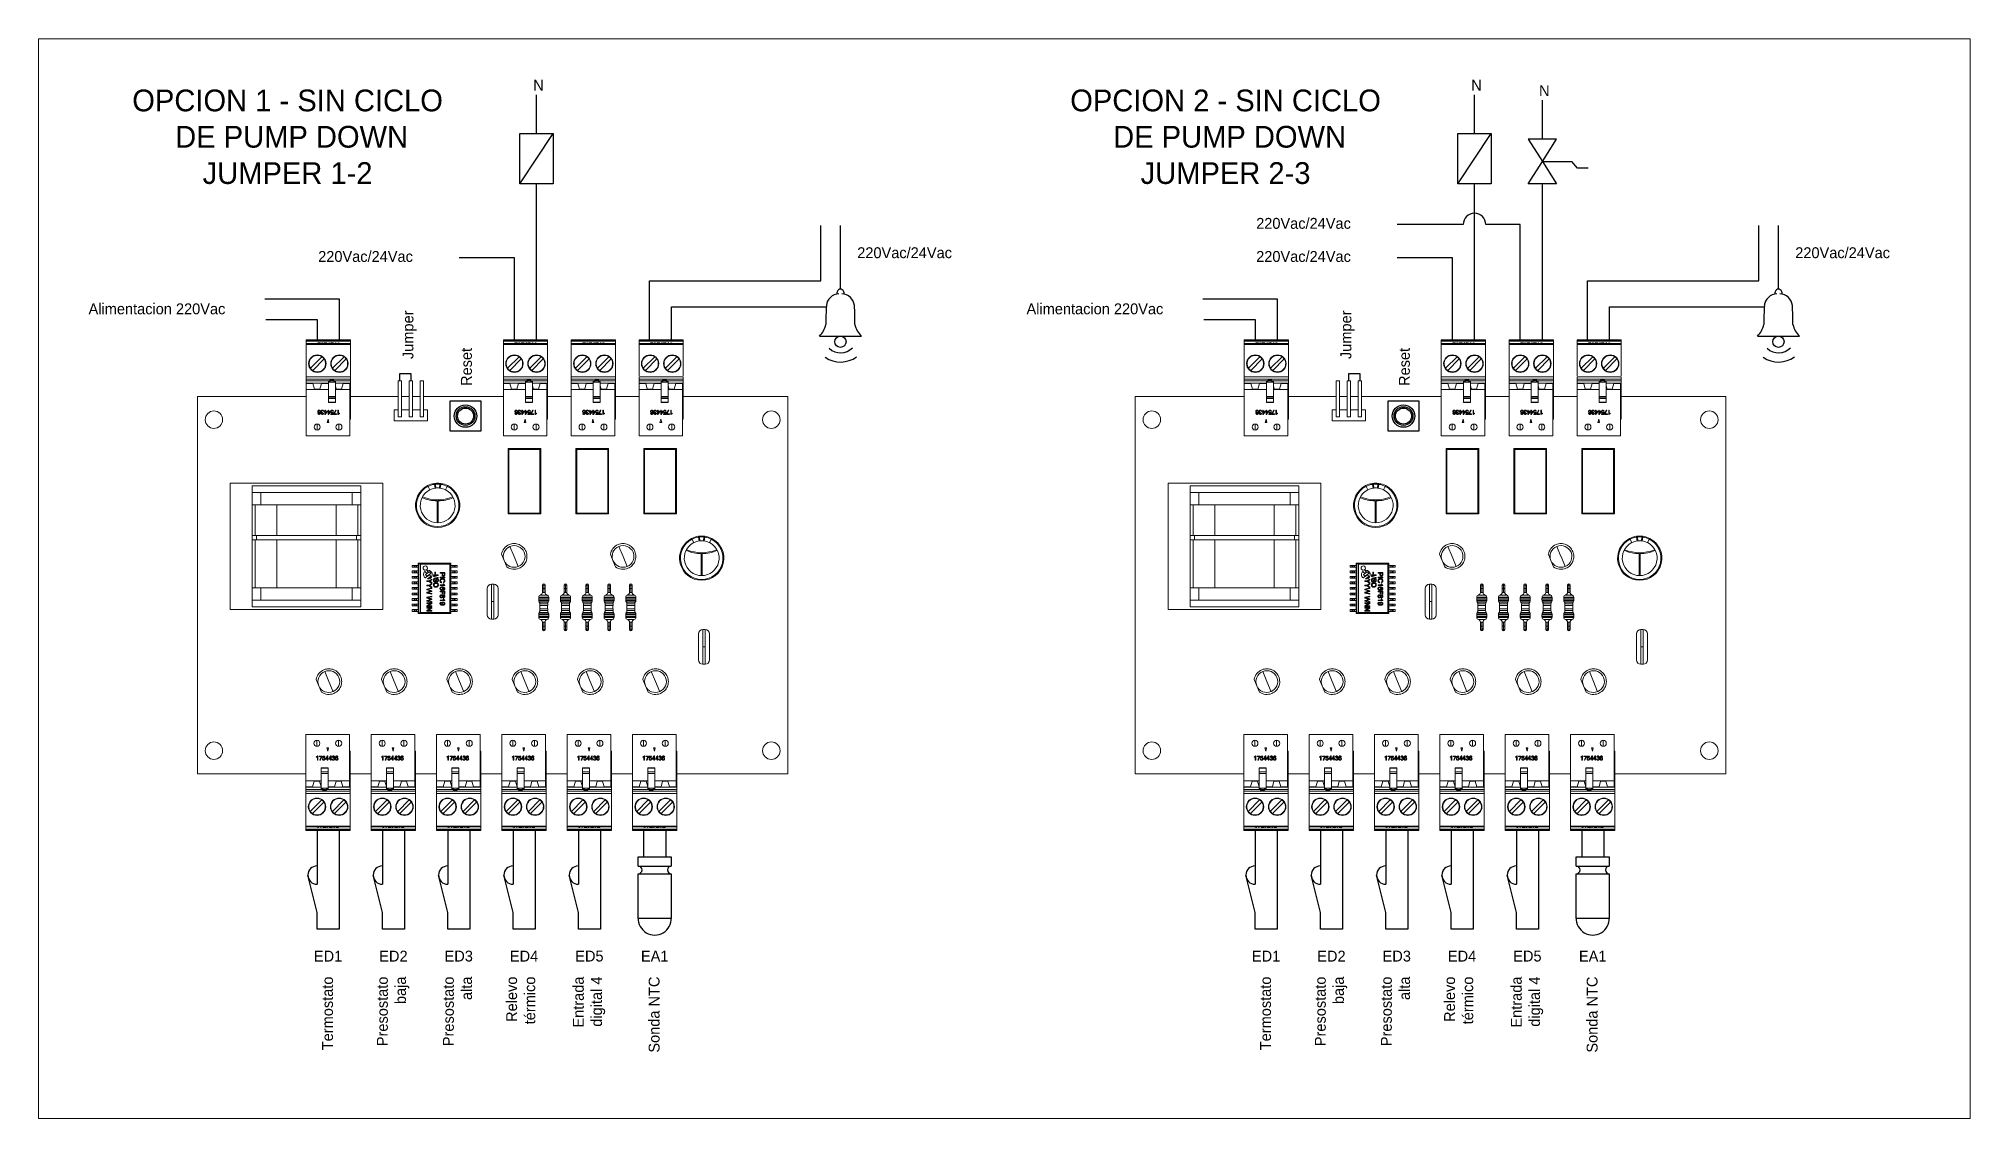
# Paper-space layout 'Layout1' of a CAD drawing. Header units: millimetres. Extents: x 41 to 165, y 75 to 144.
# The model-space entities are those that its viewports show. They can reach past a viewport. Long polylines and large blocks are cut down to what shows.
import ezdxf

# ---------------------------------------------------------------- set-up
doc = ezdxf.new("R2010")
doc.units = ezdxf.units.MM
doc.layers.add('TANGENT EDGES', color=7, linetype='Continuous', lineweight=0)
doc.layers.add('VISIBLE', color=7, linetype='Continuous', lineweight=0)

psp = doc.layouts.get("Layout1")

msp = doc.modelspace()

# ---------------------------------------------------------------- texts
for s, insert, char_height, width, attachment_point in [('N', (247.41, 626.31), 2.5, 26.8139, 1), ('N', (462.78, 626.31), 2.5, 26.8139, 1), ('OPCION 1 - SIN CICLO\\P DE PUMP DOWN\\PJUMPER 1-2', (191, 613.2), 5, 125.144, 5), ('OPCION 2 - SIN CICLO\\P DE PUMP DOWN\\PJUMPER 2-3', (406.37, 613.2), 5, 125.144, 5), ('N', (478.36, 625.08), 2.5, 26.8139, 1), ('220Vac/24Vac', (413.4, 594.6), 2.5, 26.8139, 1), ('220Vac/24Vac', (198.02, 587), 2.5, 26.8139, 1), ('220Vac/24Vac', (321.8, 587.86), 2.5, 26.8139, 1), ('220Vac/24Vac', (413.4, 587), 2.5, 26.8139, 1), ('220Vac/24Vac', (537.18, 587.86), 2.5, 26.8139, 1), ('Alimentacion 220Vac', (145.3, 574.97), 2.5, 58.2141, 1), ('Alimentacion 220Vac', (360.67, 574.97), 2.5, 58.2141, 1), ('ED1', (200.3, 425.09), 2.5, 26.8139, 5), ('ED2', (215.3, 425.09), 2.5, 26.8139, 5), ('ED3', (230.3, 425.09), 2.5, 26.8139, 5), ('ED4', (245.3, 425.09), 2.5, 26.8139, 5), ('ED5', (260.3, 425.09), 2.5, 26.8139, 5), ('EA1', (275.3, 425.09), 2.5, 26.8139, 5), ('ED1', (415.68, 425.09), 2.5, 26.8139, 5), ('ED2', (430.68, 425.09), 2.5, 26.8139, 5), ('ED3', (445.68, 425.09), 2.5, 26.8139, 5), ('ED4', (460.68, 425.09), 2.5, 26.8139, 5), ('ED5', (475.68, 425.09), 2.5, 26.8139, 5), ('EA1', (490.68, 425.09), 2.5, 26.8139, 5)]:
    msp.add_mtext(s, dxfattribs=dict(insert=insert, char_height=char_height, width=width, attachment_point=attachment_point))
at = {"char_height": 2.5, "rotation": 90}
for s, insert, width, attachment_point in [('Jumper', (217.39, 562.19), 26.8139, 1), ('Jumper', (432.76, 562.19), 26.8139, 1), ('Reset', (230.81, 556.02), 26.8139, 1), ('Reset', (446.18, 556.02), 26.8139, 1), ('Termostato', (198.91, 420.4), 42.4168, 3), ('Presostato\\Pbaja', (211.51, 420.4), 42.4168, 3), ('Presostato\\Palta', (226.67, 420.4), 42.4168, 3), ('Relevo\\Ptérmico', (241.19, 420.4), 42.4168, 3), ('Entrada\\Pdigital 4', (256.51, 420.4), 42.4168, 3), ('Sonda NTC', (273.91, 420.4), 42.4168, 3), ('Termostato', (414.29, 420.4), 42.4168, 3), ('Presostato\\Pbaja', (426.88, 420.4), 42.4168, 3), ('Presostato\\Palta', (442.04, 420.4), 42.4168, 3), ('Relevo\\Ptérmico', (456.56, 420.4), 42.4168, 3), ('Entrada\\Pdigital 4', (471.88, 420.4), 42.4168, 3), ('Sonda NTC', (489.29, 420.4), 42.4168, 3)]:
    msp.add_mtext(s, dxfattribs=dict(at, insert=insert, width=width, attachment_point=attachment_point))

# ---------------------------------------------------------------- linework, layer by layer
for p, q in [((248.16, 613.95), (248.16, 622.83)), ((463.53, 613.95), (463.53, 622.83)), ((479.11, 612.71), (479.11, 621.6)), ((244.35, 602.46), (251.97, 613.95)), ((459.72, 602.46), (467.35, 613.95)), ((482.33, 612.71), (475.89, 612.71)), ((475.89, 612.71), (479.11, 607.58)), ((479.11, 607.58), (482.33, 612.71)), ((475.89, 602.46), (479.11, 607.58)), ((479.11, 607.58), (482.33, 602.46)), ((479.11, 607.58), (485.85, 607.58)), ((487.22, 606.03), (485.85, 607.58)), ((489.61, 606.03), (487.22, 606.03)), ((248.16, 566.57), (248.16, 602.46)), ((463.53, 566.57), (463.53, 602.46)), ((482.33, 602.46), (475.89, 602.46)), ((479.11, 566.57), (479.11, 602.46)), ((313.44, 580.12), (313.44, 592.87)), ((317.93, 578.25), (317.93, 592.87)), ((460.94, 593.06), (445.74, 593.06)), ((474.03, 593.06), (466.13, 593.06)), ((474.03, 566.57), (474.03, 593.06)), ((528.82, 580.12), (528.82, 592.87)), ((533.31, 578.25), (533.31, 592.87)), ((243.08, 585.46), (230.37, 585.46)), ((243.08, 566.57), (243.08, 585.46)), ((458.45, 585.46), (445.74, 585.46)), ((458.45, 566.57), (458.45, 585.46)), ((274.08, 566.57), (274.08, 580.12)), ((274.08, 580.12), (313.44, 580.12)), ((489.45, 566.57), (489.45, 580.12)), ((489.45, 580.12), (528.82, 580.12)), ((202.91, 575.94), (185.77, 575.94)), ((202.91, 566.57), (202.91, 575.94)), ((279.16, 566.57), (279.16, 574.2)), ((279.16, 574.2), (314.59, 574.2)), ((418.29, 575.94), (401.14, 575.94)), ((418.29, 566.57), (418.29, 575.94)), ((494.53, 566.57), (494.53, 574.2)), ((494.53, 574.2), (529.97, 574.2)), ((197.83, 571.2), (186.01, 571.2)), ((197.83, 566.57), (197.83, 571.2)), ((413.21, 571.2), (401.38, 571.2)), ((413.21, 566.57), (413.21, 571.2)), ((313.12, 567.46), (322.75, 567.46)), ((528.49, 567.46), (538.12, 567.46)), ((216.78, 557.17), (216.78, 558.89)), ((216.78, 558.89), (219.32, 558.89)), ((219.32, 558.89), (219.32, 557.17)), ((434.69, 557.17), (434.69, 558.89)), ((434.69, 558.89), (437.23, 558.89)), ((437.23, 558.89), (437.23, 557.17)), ((197.76, 453.97), (197.76, 441.6)), ((202.84, 453.97), (202.84, 431.28)), ((212.76, 453.97), (212.76, 441.6)), ((217.84, 453.97), (217.84, 431.28)), ((227.76, 453.97), (227.76, 441.6)), ((232.84, 453.97), (232.84, 431.28)), ((242.76, 453.97), (242.76, 441.6)), ((247.84, 453.97), (247.84, 431.28)), ((257.76, 453.97), (257.76, 441.6)), ((262.84, 453.97), (262.84, 431.28)), ((272.76, 453.97), (272.76, 447.91)), ((277.84, 453.97), (277.84, 447.91)), ((413.14, 453.97), (413.14, 441.6)), ((418.22, 453.97), (418.22, 431.28)), ((428.14, 453.97), (428.14, 441.6)), ((433.22, 453.97), (433.22, 431.28)), ((443.14, 453.97), (443.14, 441.6)), ((448.22, 453.97), (448.22, 431.28)), ((458.14, 453.97), (458.14, 441.6)), ((463.22, 453.97), (463.22, 431.28)), ((473.14, 453.97), (473.14, 441.6)), ((478.22, 453.97), (478.22, 431.28)), ((488.14, 453.97), (488.14, 447.91)), ((493.22, 453.97), (493.22, 447.91)), ((197.76, 435.15), (195.66, 443.7)), ((212.76, 435.15), (210.66, 443.7)), ((227.76, 435.15), (225.66, 443.7)), ((242.76, 435.15), (240.66, 443.7)), ((257.76, 435.15), (255.66, 443.7)), ((271.52, 445.78), (271.52, 447.91)), ((271.52, 447.91), (279.08, 447.91)), ((271.52, 445.78), (279.08, 445.78)), ((271.52, 433.72), (271.52, 444.03)), ((271.52, 444.03), (279.08, 444.03)), ((279.08, 447.91), (279.08, 445.78)), ((279.08, 444.03), (279.08, 433.72)), ((413.14, 435.15), (411.04, 443.7)), ((428.14, 435.15), (426.04, 443.7)), ((443.14, 435.15), (441.04, 443.7)), ((458.14, 435.15), (456.04, 443.7)), ((473.14, 435.15), (471.04, 443.7)), ((486.89, 445.78), (486.89, 447.91)), ((486.89, 447.91), (494.46, 447.91)), ((486.89, 445.78), (494.46, 445.78)), ((486.89, 433.72), (486.89, 444.03)), ((486.89, 444.03), (494.46, 444.03)), ((494.46, 447.91), (494.46, 445.78)), ((494.46, 444.03), (494.46, 433.72)), ((197.76, 431.28), (197.76, 435.15)), ((212.76, 431.28), (212.76, 435.15)), ((227.76, 431.28), (227.76, 435.15)), ((242.76, 431.28), (242.76, 435.15)), ((257.76, 431.28), (257.76, 435.15)), ((413.14, 431.28), (413.14, 435.15)), ((428.14, 431.28), (428.14, 435.15)), ((443.14, 431.28), (443.14, 435.15)), ((458.14, 431.28), (458.14, 435.15)), ((473.14, 431.28), (473.14, 435.15)), ((202.84, 431.28), (197.76, 431.28)), ((217.84, 431.28), (212.76, 431.28)), ((232.84, 431.28), (227.76, 431.28)), ((247.84, 431.28), (242.76, 431.28)), ((262.84, 431.28), (257.76, 431.28)), ((279.08, 433.72), (271.52, 433.72)), ((418.22, 431.28), (413.14, 431.28)), ((433.22, 431.28), (428.14, 431.28)), ((448.22, 431.28), (443.14, 431.28)), ((463.22, 431.28), (458.14, 431.28)), ((478.22, 431.28), (473.14, 431.28)), ((494.46, 433.72), (486.89, 433.72))]:
    msp.add_line(p, q)
for points in [[(244.35, 602.46), (244.35, 613.95), (251.97, 613.95), (251.97, 602.46)], [(459.72, 602.46), (459.72, 613.95), (467.35, 613.95), (467.35, 602.46)], [(228.27, 552.52), (228.27, 545.69), (235.45, 545.69), (235.45, 552.52)], [(443.64, 552.52), (443.64, 545.69), (450.82, 545.69), (450.82, 552.52)]]:
    msp.add_lwpolyline(points, close=True)
for centre, radius in [((317.93, 566.16), 1.3), ((533.31, 566.16), 1.3), ((231.86, 549.11), 2.58), ((231.86, 549.11), 2.15), ((231.86, 549.11), 1.84), ((447.23, 549.11), 2.58), ((447.23, 549.11), 2.15), ((447.23, 549.11), 1.84)]:
    msp.add_circle(centre, radius)
for centre, radius, start, end in [((463.53, 593.06), 2.6, 0, 180), ((317.63, 574.22), 2.93, 90.9451, 175.0466), ((318.23, 574.22), 2.93, 4.9534, 89.0549), ((533, 574.22), 2.93, 90.9451, 175.0466), ((533.61, 574.22), 2.93, 4.9534, 89.0549), ((380.63, 570.36), 66.04, 176.4338, 180.1934), ((255.24, 570.36), 66.04, 359.8066, 3.5662), ((596, 570.36), 66.04, 176.4338, 180.1934), ((470.61, 570.36), 66.04, 359.8066, 3.5662), ((309.75, 571.05), 4.92, 313.204, 349.3347), ((326.11, 571.05), 4.92, 190.6653, 226.796), ((525.13, 571.05), 4.92, 313.204, 349.3347), ((541.49, 571.05), 4.92, 190.6653, 226.796), ((317.96, 567.41), 3.79, 226.3918, 316.3332), ((533.34, 567.41), 3.79, 226.3918, 316.3332), ((317.97, 567.75), 6.24, 235.7625, 306.2634), ((533.34, 567.75), 6.24, 235.7625, 306.2634), ((197.76, 443.7), 2.1, 90, 270), ((212.76, 443.7), 2.1, 90, 270), ((227.76, 443.7), 2.1, 90, 270), ((242.76, 443.7), 2.1, 90, 270), ((257.76, 443.7), 2.1, 90, 270), ((271.52, 444.9), 0.874, 270, 90), ((279.08, 444.9), 0.874, 90, 270), ((413.14, 443.7), 2.1, 90, 270), ((428.14, 443.7), 2.1, 90, 270), ((443.14, 443.7), 2.1, 90, 270), ((458.14, 443.7), 2.1, 90, 270), ((473.14, 443.7), 2.1, 90, 270), ((486.89, 444.9), 0.874, 270, 90), ((494.46, 444.9), 0.874, 90, 270), ((275.3, 433.72), 3.79, 177.4562, 2.5438), ((490.68, 433.72), 3.79, 177.4562, 2.5438)]:
    msp.add_arc(centre, radius, start, end)
for centre in [(317.93, 577.14), (533.31, 577.14)]:
    msp.add_ellipse(centre, major_axis=(0, -1.11), ratio=0.774265, start_param=1.523546, end_param=4.759639)
at = {"layer": 'TANGENT EDGES'}
for p, q in [((195.29, 566.37), (205.45, 566.37)), ((195.29, 565.77), (205.45, 565.77)), ((205.45, 565.57), (195.29, 565.57)), ((198.13, 565.8), (198.13, 565.79)), ((198.28, 565.94), (198.28, 565.93)), ((198.29, 565.88), (198.29, 565.87)), ((198.4, 565.8), (198.4, 565.79)), ((198.47, 565.93), (198.47, 565.9)), ((198.49, 565.87), (198.49, 565.79)), ((199.6, 565.8), (199.6, 565.79)), ((199.74, 565.94), (199.74, 565.93)), ((199.88, 565.8), (199.88, 565.79)), ((201, 565.93), (201, 565.85)), ((201.09, 565.86), (201.09, 565.83)), ((201.23, 565.94), (201.23, 565.93)), ((201.24, 565.85), (201.24, 565.83)), ((201.44, 565.93), (201.44, 565.9)), ((240.54, 566.37), (250.7, 566.37)), ((240.54, 565.77), (250.7, 565.77)), ((250.7, 565.57), (240.54, 565.57)), ((243.37, 565.8), (243.37, 565.79)), ((243.53, 565.94), (243.53, 565.93)), ((243.54, 565.88), (243.54, 565.87)), ((243.65, 565.8), (243.65, 565.79)), ((243.71, 565.93), (243.71, 565.9)), ((243.74, 565.87), (243.74, 565.79)), ((244.85, 565.8), (244.85, 565.79)), ((244.99, 565.94), (244.99, 565.93)), ((245.13, 565.8), (245.13, 565.79)), ((246.24, 565.93), (246.24, 565.85)), ((246.34, 565.86), (246.34, 565.83)), ((246.48, 565.94), (246.48, 565.93)), ((246.48, 565.85), (246.48, 565.83)), ((246.69, 565.93), (246.69, 565.9)), ((256.12, 566.37), (266.28, 566.37)), ((256.12, 565.77), (266.28, 565.77)), ((266.28, 565.57), (256.12, 565.57)), ((258.95, 565.8), (258.95, 565.79)), ((259.11, 565.94), (259.11, 565.93)), ((259.11, 565.88), (259.11, 565.87)), ((259.22, 565.8), (259.22, 565.79)), ((259.29, 565.93), (259.29, 565.9)), ((259.32, 565.87), (259.32, 565.79)), ((260.43, 565.8), (260.43, 565.79)), ((260.57, 565.94), (260.57, 565.93)), ((260.7, 565.8), (260.7, 565.79)), ((261.82, 565.93), (261.82, 565.85)), ((261.92, 565.86), (261.92, 565.83)), ((262.06, 565.94), (262.06, 565.93)), ((262.06, 565.85), (262.06, 565.83)), ((262.27, 565.93), (262.27, 565.9)), ((271.7, 566.37), (281.86, 566.37)), ((271.7, 565.77), (281.86, 565.77)), ((281.86, 565.57), (271.7, 565.57)), ((274.53, 565.8), (274.53, 565.79)), ((274.69, 565.94), (274.69, 565.93)), ((274.69, 565.88), (274.69, 565.87)), ((274.8, 565.8), (274.8, 565.79)), ((274.87, 565.93), (274.87, 565.9)), ((274.89, 565.87), (274.89, 565.79)), ((276.01, 565.8), (276.01, 565.79)), ((276.14, 565.94), (276.14, 565.93)), ((276.28, 565.8), (276.28, 565.79)), ((277.4, 565.93), (277.4, 565.85)), ((277.49, 565.86), (277.49, 565.83)), ((277.64, 565.94), (277.64, 565.93)), ((277.64, 565.85), (277.64, 565.83)), ((277.84, 565.93), (277.84, 565.9)), ((410.67, 566.37), (420.83, 566.37)), ((410.67, 565.77), (420.83, 565.77)), ((420.83, 565.57), (410.67, 565.57)), ((413.5, 565.8), (413.5, 565.79)), ((413.66, 565.94), (413.66, 565.93)), ((413.66, 565.88), (413.66, 565.87)), ((413.77, 565.8), (413.77, 565.79)), ((413.84, 565.93), (413.84, 565.9)), ((413.86, 565.87), (413.86, 565.79)), ((414.98, 565.8), (414.98, 565.79)), ((415.12, 565.94), (415.12, 565.93)), ((415.25, 565.8), (415.25, 565.79)), ((416.37, 565.93), (416.37, 565.85)), ((416.46, 565.86), (416.46, 565.83)), ((416.61, 565.94), (416.61, 565.93)), ((416.61, 565.85), (416.61, 565.83)), ((416.81, 565.93), (416.81, 565.9)), ((455.91, 566.37), (466.07, 566.37)), ((455.91, 565.77), (466.07, 565.77)), ((466.07, 565.57), (455.91, 565.57)), ((458.75, 565.8), (458.75, 565.79)), ((458.91, 565.94), (458.91, 565.93)), ((458.91, 565.88), (458.91, 565.87)), ((459.02, 565.8), (459.02, 565.79)), ((459.09, 565.93), (459.09, 565.9)), ((459.11, 565.87), (459.11, 565.79)), ((460.23, 565.8), (460.23, 565.79)), ((460.36, 565.94), (460.36, 565.93)), ((460.5, 565.8), (460.5, 565.79)), ((461.62, 565.93), (461.62, 565.85)), ((461.71, 565.86), (461.71, 565.83)), ((461.85, 565.94), (461.85, 565.93)), ((461.86, 565.85), (461.86, 565.83)), ((462.06, 565.93), (462.06, 565.9)), ((471.49, 566.37), (481.65, 566.37)), ((471.49, 565.77), (481.65, 565.77)), ((481.65, 565.57), (471.49, 565.57)), ((474.33, 565.8), (474.33, 565.79)), ((474.48, 565.94), (474.48, 565.93)), ((474.49, 565.88), (474.49, 565.87)), ((474.6, 565.8), (474.6, 565.79)), ((474.67, 565.93), (474.67, 565.9)), ((474.69, 565.87), (474.69, 565.79)), ((475.8, 565.8), (475.8, 565.79)), ((475.94, 565.94), (475.94, 565.93)), ((476.08, 565.8), (476.08, 565.79)), ((477.2, 565.93), (477.2, 565.85)), ((477.29, 565.86), (477.29, 565.83)), ((477.43, 565.94), (477.43, 565.93)), ((477.44, 565.85), (477.44, 565.83)), ((477.64, 565.93), (477.64, 565.9)), ((487.07, 566.37), (497.23, 566.37)), ((487.07, 565.77), (497.23, 565.77)), ((497.23, 565.57), (487.07, 565.57)), ((489.9, 565.8), (489.9, 565.79)), ((490.06, 565.94), (490.06, 565.93)), ((490.07, 565.88), (490.07, 565.87)), ((490.18, 565.8), (490.18, 565.79)), ((490.24, 565.93), (490.24, 565.9)), ((490.27, 565.87), (490.27, 565.79)), ((491.38, 565.8), (491.38, 565.79)), ((491.52, 565.94), (491.52, 565.93)), ((491.66, 565.8), (491.66, 565.79)), ((492.77, 565.93), (492.77, 565.85)), ((492.87, 565.86), (492.87, 565.83)), ((493.01, 565.94), (493.01, 565.93)), ((493.01, 565.85), (493.01, 565.83)), ((493.22, 565.93), (493.22, 565.9)), ((195.29, 558.14), (205.45, 558.14)), ((200.37, 557.14), (200.82, 557.14)), ((201.52, 557.14), (201.97, 557.14)), ((240.54, 558.14), (250.7, 558.14)), ((245.62, 557.14), (246.07, 557.14)), ((246.77, 557.14), (247.22, 557.14)), ((256.12, 558.14), (266.28, 558.14)), ((261.2, 557.14), (261.65, 557.14)), ((262.35, 557.14), (262.8, 557.14)), ((271.7, 558.14), (281.86, 558.14)), ((276.78, 557.14), (277.22, 557.14)), ((277.93, 557.14), (278.38, 557.14)), ((410.67, 558.14), (420.83, 558.14)), ((415.75, 557.14), (416.19, 557.14)), ((416.9, 557.14), (417.35, 557.14)), ((455.91, 558.14), (466.07, 558.14)), ((460.99, 557.14), (461.44, 557.14)), ((462.15, 557.14), (462.59, 557.14)), ((471.49, 558.14), (481.65, 558.14)), ((476.57, 557.14), (477.02, 557.14)), ((477.72, 557.14), (478.17, 557.14)), ((487.07, 558.14), (497.23, 558.14)), ((492.15, 557.14), (492.6, 557.14)), ((493.3, 557.14), (493.75, 557.14)), ((200.37, 553.11), (201.97, 553.11)), ((200.37, 552.29), (201.97, 552.29)), ((245.62, 553.11), (247.22, 553.11)), ((245.62, 552.29), (247.22, 552.29)), ((261.2, 553.11), (262.8, 553.11)), ((261.2, 552.29), (262.8, 552.29)), ((276.78, 553.11), (278.38, 553.11)), ((276.78, 552.29), (278.38, 552.29)), ((415.75, 553.11), (417.35, 553.11)), ((415.75, 552.29), (417.35, 552.29)), ((460.99, 553.11), (462.59, 553.11)), ((460.99, 552.29), (462.59, 552.29)), ((476.57, 553.11), (478.17, 553.11)), ((476.57, 552.29), (478.17, 552.29)), ((492.15, 553.11), (493.75, 553.11)), ((492.15, 552.29), (493.75, 552.29)), ((197.79, 547.27), (197.79, 545.87)), ((202.79, 545.87), (202.79, 547.27)), ((243.04, 547.27), (243.04, 545.87)), ((248.04, 545.87), (248.04, 547.27)), ((258.62, 547.27), (258.62, 545.87)), ((263.62, 545.87), (263.62, 547.27)), ((274.2, 547.27), (274.2, 545.87)), ((279.2, 545.87), (279.2, 547.27)), ((413.17, 547.27), (413.17, 545.87)), ((418.17, 545.87), (418.17, 547.27)), ((458.41, 547.27), (458.41, 545.87)), ((463.41, 545.87), (463.41, 547.27)), ((473.99, 547.27), (473.99, 545.87)), ((478.99, 545.87), (478.99, 547.27)), ((489.57, 547.27), (489.57, 545.87)), ((494.57, 545.87), (494.57, 547.27)), ((241.83, 526.84), (241.83, 541.44)), ((241.83, 541.44), (248.93, 541.44)), ((248.93, 541.44), (248.93, 526.84)), ((257.4, 526.84), (257.4, 541.44)), ((257.4, 541.44), (264.5, 541.44)), ((264.5, 541.44), (264.5, 526.84)), ((272.98, 526.84), (272.98, 541.44)), ((272.98, 541.44), (280.08, 541.44)), ((280.08, 541.44), (280.08, 526.84)), ((457.2, 526.84), (457.2, 541.44)), ((457.2, 541.44), (464.3, 541.44)), ((464.3, 541.44), (464.3, 526.84)), ((472.78, 526.84), (472.78, 541.44)), ((472.78, 541.44), (479.88, 541.44)), ((479.88, 541.44), (479.88, 526.84)), ((488.36, 526.84), (488.36, 541.44)), ((488.36, 541.44), (495.46, 541.44)), ((495.46, 541.44), (495.46, 526.84)), ((223.16, 533.13), (223.25, 532.95)), ((223.25, 532.95), (223.65, 532.16)), ((224.71, 533.62), (224.74, 533.42)), ((224.74, 533.42), (224.87, 532.55)), ((224.94, 533.45), (225.07, 532.58)), ((225.85, 532.58), (225.98, 533.45)), ((226.05, 532.55), (226.18, 533.42)), ((226.18, 533.42), (226.21, 533.62)), ((227.27, 532.16), (227.67, 532.95)), ((227.67, 532.95), (227.76, 533.13)), ((438.54, 533.13), (438.63, 532.95)), ((438.63, 532.95), (439.02, 532.16)), ((440.09, 533.62), (440.11, 533.42)), ((440.11, 533.42), (440.24, 532.55)), ((440.31, 533.45), (440.44, 532.58)), ((441.23, 532.58), (441.36, 533.45)), ((441.43, 532.55), (441.56, 533.42)), ((441.56, 533.42), (441.59, 533.62)), ((442.65, 532.16), (443.04, 532.95)), ((443.04, 532.95), (443.14, 533.13)), ((184.84, 528.74), (184.84, 531.53)), ((188.56, 521.69), (188.56, 528.69)), ((202.13, 521.69), (202.13, 528.69)), ((205.84, 528.74), (205.84, 531.53)), ((400.22, 528.74), (400.22, 531.53)), ((403.93, 521.69), (403.93, 528.69)), ((417.5, 521.69), (417.5, 528.69)), ((421.22, 528.74), (421.22, 531.53)), ((248.93, 526.84), (241.83, 526.84)), ((264.5, 526.84), (257.4, 526.84)), ((280.08, 526.84), (272.98, 526.84)), ((464.3, 526.84), (457.2, 526.84)), ((479.88, 526.84), (472.78, 526.84)), ((495.46, 526.84), (488.36, 526.84)), ((183.84, 521.69), (183.84, 520.69)), ((188.56, 509.69), (188.56, 520.69)), ((202.13, 509.69), (202.13, 520.69)), ((206.84, 521.69), (206.84, 520.69)), ((243.02, 516.88), (242.06, 519.18)), ((268.02, 516.88), (267.06, 519.18)), ((283.78, 521), (283.87, 520.82)), ((283.87, 520.82), (284.27, 520.03)), ((285.33, 521.49), (285.36, 521.29)), ((285.36, 521.29), (285.49, 520.42)), ((285.56, 521.32), (285.69, 520.45)), ((286.48, 520.45), (286.61, 521.32)), ((286.67, 520.42), (286.8, 521.29)), ((286.8, 521.29), (286.83, 521.49)), ((287.89, 520.03), (288.29, 520.82)), ((288.29, 520.82), (288.38, 521)), ((399.22, 521.69), (399.22, 520.69)), ((403.93, 509.69), (403.93, 520.69)), ((417.5, 509.69), (417.5, 520.69)), ((422.22, 521.69), (422.22, 520.69)), ((458.39, 516.88), (457.44, 519.18)), ((483.39, 516.88), (482.44, 519.18)), ((499.16, 521), (499.25, 520.82)), ((499.25, 520.82), (499.65, 520.03)), ((500.71, 521.49), (500.74, 521.29)), ((500.74, 521.29), (500.87, 520.42)), ((500.94, 521.32), (501.07, 520.45)), ((501.85, 520.45), (501.98, 521.32)), ((502.05, 520.42), (502.18, 521.29)), ((502.18, 521.29), (502.21, 521.49)), ((503.27, 520.03), (503.67, 520.82)), ((503.67, 520.82), (503.76, 521)), ((220.03, 514.4), (220.03, 514.82)), ((220.18, 514.82), (220.18, 514.4)), ((220.3, 514.82), (220.3, 514.4)), ((220.59, 514.82), (220.59, 514.4)), ((228.93, 514.82), (228.93, 514.4)), ((229.23, 514.82), (229.23, 514.4)), ((229.34, 514.4), (229.34, 514.82)), ((229.49, 514.82), (229.49, 514.4)), ((243.98, 514.56), (243.02, 516.86)), ((268.98, 514.56), (268.02, 516.86)), ((435.4, 514.4), (435.4, 514.82)), ((435.55, 514.82), (435.55, 514.4)), ((435.67, 514.82), (435.67, 514.4)), ((435.97, 514.82), (435.97, 514.4)), ((444.3, 514.82), (444.3, 514.4)), ((444.6, 514.82), (444.6, 514.4)), ((444.72, 514.4), (444.72, 514.82)), ((444.87, 514.82), (444.87, 514.4)), ((459.35, 514.56), (458.4, 516.86)), ((484.35, 514.56), (483.4, 516.86)), ((220.03, 513.13), (220.03, 513.55)), ((220.03, 511.86), (220.03, 512.28)), ((220.03, 510.59), (220.03, 511.01)), ((220.18, 513.55), (220.18, 513.13)), ((220.18, 512.28), (220.18, 511.86)), ((220.18, 511.01), (220.18, 510.59)), ((220.3, 513.55), (220.3, 513.13)), ((220.3, 512.28), (220.3, 511.86)), ((220.3, 511.01), (220.3, 510.59)), ((220.59, 513.55), (220.59, 513.13)), ((220.59, 512.28), (220.59, 511.86)), ((220.59, 511.01), (220.59, 510.59)), ((228.93, 513.55), (228.93, 513.13)), ((228.93, 512.28), (228.93, 511.86)), ((228.93, 511.01), (228.93, 510.59)), ((229.23, 513.55), (229.23, 513.13)), ((229.23, 512.28), (229.23, 511.86)), ((229.23, 511.01), (229.23, 510.59)), ((229.34, 513.13), (229.34, 513.55)), ((229.34, 511.86), (229.34, 512.28)), ((229.34, 510.59), (229.34, 511.01)), ((229.49, 513.55), (229.49, 513.13)), ((229.49, 512.28), (229.49, 511.86)), ((229.49, 511.01), (229.49, 510.59)), ((237.83, 506.49), (237.83, 510.49)), ((238.33, 510.49), (238.33, 506.49)), ((249.82, 510.57), (249.82, 510.26)), ((249.82, 509.51), (249.82, 510.26)), ((254.82, 510.57), (254.82, 510.26)), ((254.82, 509.51), (254.82, 510.26)), ((259.82, 510.57), (259.82, 510.26)), ((259.82, 509.51), (259.82, 510.26)), ((264.82, 510.57), (264.82, 510.26)), ((264.82, 509.51), (264.82, 510.26)), ((269.82, 510.57), (269.82, 510.26)), ((269.82, 509.51), (269.82, 510.26)), ((435.4, 513.13), (435.4, 513.55)), ((435.4, 511.86), (435.4, 512.28)), ((435.4, 510.59), (435.4, 511.01)), ((435.55, 513.55), (435.55, 513.13)), ((435.55, 512.28), (435.55, 511.86)), ((435.55, 511.01), (435.55, 510.59)), ((435.67, 513.55), (435.67, 513.13)), ((435.67, 512.28), (435.67, 511.86)), ((435.67, 511.01), (435.67, 510.59)), ((435.97, 513.55), (435.97, 513.13)), ((435.97, 512.28), (435.97, 511.86)), ((435.97, 511.01), (435.97, 510.59)), ((444.3, 513.55), (444.3, 513.13)), ((444.3, 512.28), (444.3, 511.86)), ((444.3, 511.01), (444.3, 510.59)), ((444.6, 513.55), (444.6, 513.13)), ((444.6, 512.28), (444.6, 511.86)), ((444.6, 511.01), (444.6, 510.59)), ((444.72, 513.13), (444.72, 513.55)), ((444.72, 511.86), (444.72, 512.28)), ((444.72, 510.59), (444.72, 511.01)), ((444.87, 513.55), (444.87, 513.13)), ((444.87, 512.28), (444.87, 511.86)), ((444.87, 511.01), (444.87, 510.59)), ((453.2, 506.49), (453.2, 510.49)), ((453.7, 510.49), (453.7, 506.49)), ((465.19, 510.57), (465.19, 510.26)), ((465.19, 509.51), (465.19, 510.26)), ((470.19, 510.57), (470.19, 510.26)), ((470.19, 509.51), (470.19, 510.26)), ((475.19, 510.57), (475.19, 510.26)), ((475.19, 509.51), (475.19, 510.26)), ((480.19, 510.57), (480.19, 510.26)), ((480.19, 509.51), (480.19, 510.26)), ((485.19, 510.57), (485.19, 510.26)), ((485.19, 509.51), (485.19, 510.26)), ((184.84, 509.64), (184.84, 506.84)), ((205.84, 509.64), (205.84, 506.84)), ((220.03, 509.32), (220.03, 509.74)), ((220.03, 508.05), (220.03, 508.47)), ((220.03, 506.78), (220.03, 507.2)), ((220.03, 505.51), (220.03, 505.93)), ((220.18, 509.74), (220.18, 509.32)), ((220.18, 508.47), (220.18, 508.05)), ((220.18, 507.2), (220.18, 506.78)), ((220.18, 505.93), (220.18, 505.51)), ((220.3, 509.74), (220.3, 509.32)), ((220.3, 508.47), (220.3, 508.05)), ((220.3, 507.2), (220.3, 506.78)), ((220.3, 505.93), (220.3, 505.51)), ((220.59, 509.74), (220.59, 509.32)), ((220.59, 508.47), (220.59, 508.05)), ((220.59, 507.2), (220.59, 506.78)), ((220.59, 505.93), (220.59, 505.51)), ((228.93, 509.74), (228.93, 509.32)), ((228.93, 508.47), (228.93, 508.05)), ((228.93, 507.2), (228.93, 506.78)), ((228.93, 505.93), (228.93, 505.51)), ((229.23, 509.74), (229.23, 509.32)), ((229.23, 508.47), (229.23, 508.05)), ((229.23, 507.2), (229.23, 506.78)), ((229.23, 505.93), (229.23, 505.51)), ((229.34, 509.32), (229.34, 509.74)), ((229.34, 508.05), (229.34, 508.47)), ((229.34, 506.78), (229.34, 507.2)), ((229.34, 505.51), (229.34, 505.93)), ((229.49, 509.74), (229.49, 509.32)), ((229.49, 508.47), (229.49, 508.05)), ((229.49, 507.2), (229.49, 506.78)), ((229.49, 505.93), (229.49, 505.51)), ((237.83, 506.49), (238.33, 506.49)), ((237.83, 506.49), (237.83, 502.49)), ((238.33, 502.49), (238.33, 506.49)), ((248.67, 507.52), (250.96, 507.52)), ((248.67, 506.67), (250.96, 506.67)), ((250.85, 506.35), (248.79, 506.35)), ((249.04, 508.01), (250.59, 508.01)), ((249.51, 509.51), (249.82, 509.51)), ((249.82, 508.62), (249.51, 508.62)), ((249.82, 508.62), (249.82, 509.51)), ((249.82, 509.51), (250.12, 509.51)), ((249.82, 508.62), (250.12, 508.62)), ((253.67, 507.52), (255.96, 507.52)), ((253.67, 506.67), (255.96, 506.67)), ((255.85, 506.35), (253.79, 506.35)), ((254.04, 508.01), (255.59, 508.01)), ((254.51, 509.51), (254.82, 509.51)), ((254.82, 508.62), (254.51, 508.62)), ((254.82, 508.62), (254.82, 509.51)), ((254.82, 509.51), (255.12, 509.51)), ((254.82, 508.62), (255.12, 508.62)), ((258.67, 507.52), (260.96, 507.52)), ((258.67, 506.67), (260.96, 506.67)), ((260.85, 506.35), (258.79, 506.35)), ((259.04, 508.01), (260.59, 508.01)), ((259.51, 509.51), (259.82, 509.51)), ((259.82, 508.62), (259.51, 508.62)), ((259.82, 508.62), (259.82, 509.51)), ((260.12, 509.51), (259.82, 509.51)), ((259.82, 508.62), (260.12, 508.62)), ((263.67, 507.52), (265.96, 507.52)), ((263.67, 506.67), (265.96, 506.67)), ((265.85, 506.35), (263.79, 506.35)), ((264.04, 508.01), (265.59, 508.01)), ((264.51, 509.51), (264.82, 509.51)), ((264.82, 508.62), (264.51, 508.62)), ((264.82, 508.62), (264.82, 509.51)), ((265.12, 509.51), (264.82, 509.51)), ((264.82, 508.62), (265.12, 508.62)), ((268.67, 507.52), (270.96, 507.52)), ((268.67, 506.67), (270.96, 506.67)), ((270.85, 506.35), (268.79, 506.35)), ((269.04, 508.01), (270.59, 508.01)), ((269.51, 509.51), (269.82, 509.51)), ((269.82, 508.62), (269.51, 508.62)), ((269.82, 508.62), (269.82, 509.51)), ((269.82, 509.51), (270.12, 509.51)), ((269.82, 508.62), (270.12, 508.62)), ((400.22, 509.64), (400.22, 506.84)), ((421.22, 509.64), (421.22, 506.84)), ((435.4, 509.32), (435.4, 509.74)), ((435.4, 508.05), (435.4, 508.47)), ((435.4, 506.78), (435.4, 507.2)), ((435.4, 505.51), (435.4, 505.93)), ((435.55, 509.74), (435.55, 509.32)), ((435.55, 508.47), (435.55, 508.05)), ((435.55, 507.2), (435.55, 506.78)), ((435.55, 505.93), (435.55, 505.51)), ((435.67, 509.74), (435.67, 509.32)), ((435.67, 508.47), (435.67, 508.05)), ((435.67, 507.2), (435.67, 506.78)), ((435.67, 505.93), (435.67, 505.51)), ((435.97, 509.74), (435.97, 509.32)), ((435.97, 508.47), (435.97, 508.05)), ((435.97, 507.2), (435.97, 506.78)), ((435.97, 505.93), (435.97, 505.51)), ((444.3, 509.74), (444.3, 509.32)), ((444.3, 508.47), (444.3, 508.05)), ((444.3, 507.2), (444.3, 506.78)), ((444.3, 505.93), (444.3, 505.51)), ((444.6, 509.74), (444.6, 509.32)), ((444.6, 508.47), (444.6, 508.05)), ((444.6, 507.2), (444.6, 506.78)), ((444.6, 505.93), (444.6, 505.51)), ((444.72, 509.32), (444.72, 509.74)), ((444.72, 508.05), (444.72, 508.47)), ((444.72, 506.78), (444.72, 507.2)), ((444.72, 505.51), (444.72, 505.93)), ((444.87, 509.74), (444.87, 509.32)), ((444.87, 508.47), (444.87, 508.05)), ((444.87, 507.2), (444.87, 506.78)), ((444.87, 505.93), (444.87, 505.51)), ((453.2, 506.49), (453.7, 506.49)), ((453.2, 506.49), (453.2, 502.49)), ((453.7, 502.49), (453.7, 506.49)), ((464.05, 507.52), (466.33, 507.52)), ((464.05, 506.67), (466.33, 506.67)), ((466.22, 506.35), (464.16, 506.35)), ((464.42, 508.01), (465.96, 508.01)), ((464.89, 509.51), (465.19, 509.51)), ((465.19, 508.62), (464.89, 508.62)), ((465.19, 508.62), (465.19, 509.51)), ((465.19, 509.51), (465.49, 509.51)), ((465.19, 508.62), (465.49, 508.62)), ((469.05, 507.52), (471.33, 507.52)), ((469.05, 506.67), (471.33, 506.67)), ((471.22, 506.35), (469.16, 506.35)), ((469.42, 508.01), (470.96, 508.01)), ((469.89, 509.51), (470.19, 509.51)), ((470.19, 508.62), (469.89, 508.62)), ((470.19, 508.62), (470.19, 509.51)), ((470.19, 509.51), (470.49, 509.51)), ((470.19, 508.62), (470.49, 508.62)), ((474.05, 507.52), (476.33, 507.52)), ((474.05, 506.67), (476.33, 506.67)), ((476.22, 506.35), (474.16, 506.35)), ((474.42, 508.01), (475.96, 508.01)), ((474.89, 509.51), (475.19, 509.51)), ((475.19, 508.62), (474.89, 508.62)), ((475.19, 508.62), (475.19, 509.51)), ((475.49, 509.51), (475.19, 509.51)), ((475.19, 508.62), (475.49, 508.62)), ((479.05, 507.52), (481.33, 507.52)), ((479.05, 506.67), (481.33, 506.67)), ((481.22, 506.35), (479.16, 506.35)), ((479.42, 508.01), (480.96, 508.01)), ((479.89, 509.51), (480.19, 509.51)), ((480.19, 508.62), (479.89, 508.62)), ((480.19, 508.62), (480.19, 509.51)), ((480.49, 509.51), (480.19, 509.51)), ((480.19, 508.62), (480.49, 508.62)), ((484.05, 507.52), (486.33, 507.52)), ((484.05, 506.67), (486.33, 506.67)), ((486.22, 506.35), (484.16, 506.35)), ((484.42, 508.01), (485.96, 508.01)), ((484.89, 509.51), (485.19, 509.51)), ((485.19, 508.62), (484.89, 508.62)), ((485.19, 508.62), (485.19, 509.51)), ((485.19, 509.51), (485.49, 509.51)), ((485.19, 508.62), (485.49, 508.62)), ((220.03, 504.24), (220.03, 504.66)), ((220.18, 504.66), (220.18, 504.24)), ((220.3, 504.66), (220.3, 504.24)), ((220.59, 504.66), (220.59, 504.24)), ((228.93, 504.66), (228.93, 504.24)), ((229.23, 504.66), (229.23, 504.24)), ((229.34, 504.24), (229.34, 504.66)), ((229.49, 504.66), (229.49, 504.24)), ((248.67, 503.71), (250.96, 503.71)), ((248.67, 502.86), (250.96, 502.86)), ((248.79, 504.03), (250.85, 504.03)), ((250.59, 502.37), (249.04, 502.37)), ((249.51, 501.76), (249.82, 501.76)), ((250.12, 501.76), (249.82, 501.76)), ((249.82, 500.87), (249.82, 501.76)), ((253.67, 503.71), (255.96, 503.71)), ((253.67, 502.86), (255.96, 502.86)), ((253.79, 504.03), (255.85, 504.03)), ((255.59, 502.37), (254.04, 502.37)), ((254.51, 501.76), (254.82, 501.76)), ((255.12, 501.76), (254.82, 501.76)), ((254.82, 500.87), (254.82, 501.76)), ((258.67, 503.71), (260.96, 503.71)), ((258.67, 502.86), (260.96, 502.86)), ((258.79, 504.03), (260.85, 504.03)), ((260.59, 502.37), (259.04, 502.37)), ((259.51, 501.76), (259.82, 501.76)), ((260.12, 501.76), (259.82, 501.76)), ((259.82, 500.87), (259.82, 501.76)), ((263.67, 503.71), (265.96, 503.71)), ((263.67, 502.86), (265.96, 502.86)), ((263.79, 504.03), (265.85, 504.03)), ((265.59, 502.37), (264.04, 502.37)), ((264.51, 501.76), (264.82, 501.76)), ((265.12, 501.76), (264.82, 501.76)), ((264.82, 500.87), (264.82, 501.76)), ((268.67, 503.71), (270.96, 503.71)), ((268.67, 502.86), (270.96, 502.86)), ((268.79, 504.03), (270.85, 504.03)), ((270.59, 502.37), (269.04, 502.37)), ((269.51, 501.76), (269.82, 501.76)), ((270.12, 501.76), (269.82, 501.76)), ((269.82, 500.87), (269.82, 501.76)), ((435.4, 504.24), (435.4, 504.66)), ((435.55, 504.66), (435.55, 504.24)), ((435.67, 504.66), (435.67, 504.24)), ((435.97, 504.66), (435.97, 504.24)), ((444.3, 504.66), (444.3, 504.24)), ((444.6, 504.66), (444.6, 504.24)), ((444.72, 504.24), (444.72, 504.66)), ((444.87, 504.66), (444.87, 504.24)), ((464.05, 503.71), (466.33, 503.71)), ((464.05, 502.86), (466.33, 502.86)), ((464.16, 504.03), (466.22, 504.03)), ((465.96, 502.37), (464.42, 502.37)), ((464.89, 501.76), (465.19, 501.76)), ((465.49, 501.76), (465.19, 501.76)), ((465.19, 500.87), (465.19, 501.76)), ((469.05, 503.71), (471.33, 503.71)), ((469.05, 502.86), (471.33, 502.86)), ((469.16, 504.03), (471.22, 504.03)), ((470.96, 502.37), (469.42, 502.37)), ((469.89, 501.76), (470.19, 501.76)), ((470.49, 501.76), (470.19, 501.76)), ((470.19, 500.87), (470.19, 501.76)), ((474.05, 503.71), (476.33, 503.71)), ((474.05, 502.86), (476.33, 502.86)), ((474.16, 504.03), (476.22, 504.03)), ((475.96, 502.37), (474.42, 502.37)), ((474.89, 501.76), (475.19, 501.76)), ((475.49, 501.76), (475.19, 501.76)), ((475.19, 500.87), (475.19, 501.76)), ((479.05, 503.71), (481.33, 503.71)), ((479.05, 502.86), (481.33, 502.86)), ((479.16, 504.03), (481.22, 504.03)), ((480.96, 502.37), (479.42, 502.37)), ((479.89, 501.76), (480.19, 501.76)), ((480.49, 501.76), (480.19, 501.76)), ((480.19, 500.87), (480.19, 501.76)), ((484.05, 503.71), (486.33, 503.71)), ((484.05, 502.86), (486.33, 502.86)), ((484.16, 504.03), (486.22, 504.03)), ((485.96, 502.37), (484.42, 502.37)), ((484.89, 501.76), (485.19, 501.76)), ((485.49, 501.76), (485.19, 501.76)), ((485.19, 500.87), (485.19, 501.76)), ((249.51, 500.87), (249.82, 500.87)), ((250.12, 500.87), (249.82, 500.87)), ((249.82, 500.12), (249.82, 500.87)), ((249.82, 499.81), (249.82, 500.12)), ((254.51, 500.87), (254.82, 500.87)), ((255.12, 500.87), (254.82, 500.87)), ((254.82, 500.12), (254.82, 500.87)), ((254.82, 499.81), (254.82, 500.12)), ((259.82, 500.87), (259.51, 500.87)), ((259.82, 500.87), (260.12, 500.87)), ((259.82, 500.12), (259.82, 500.87)), ((259.82, 499.81), (259.82, 500.12)), ((264.82, 500.87), (264.51, 500.87)), ((264.82, 500.87), (265.12, 500.87)), ((264.82, 500.12), (264.82, 500.87)), ((264.82, 499.81), (264.82, 500.12)), ((269.51, 500.87), (269.82, 500.87)), ((270.12, 500.87), (269.82, 500.87)), ((269.82, 500.12), (269.82, 500.87)), ((269.82, 499.81), (269.82, 500.12)), ((286.38, 500.1), (286.38, 496.1)), ((286.88, 500.1), (286.88, 496.1)), ((464.89, 500.87), (465.19, 500.87)), ((465.49, 500.87), (465.19, 500.87)), ((465.19, 500.12), (465.19, 500.87)), ((465.19, 499.81), (465.19, 500.12)), ((469.89, 500.87), (470.19, 500.87)), ((470.49, 500.87), (470.19, 500.87)), ((470.19, 500.12), (470.19, 500.87)), ((470.19, 499.81), (470.19, 500.12)), ((475.19, 500.87), (474.89, 500.87)), ((475.19, 500.87), (475.49, 500.87)), ((475.19, 500.12), (475.19, 500.87)), ((475.19, 499.81), (475.19, 500.12)), ((480.19, 500.87), (479.89, 500.87)), ((480.19, 500.87), (480.49, 500.87)), ((480.19, 500.12), (480.19, 500.87)), ((480.19, 499.81), (480.19, 500.12)), ((484.89, 500.87), (485.19, 500.87)), ((485.49, 500.87), (485.19, 500.87)), ((485.19, 500.12), (485.19, 500.87)), ((485.19, 499.81), (485.19, 500.12)), ((501.76, 500.1), (501.76, 496.1)), ((502.26, 500.1), (502.26, 496.1)), ((286.38, 496.1), (286.88, 496.1)), ((286.38, 492.1), (286.38, 496.1)), ((286.88, 496.1), (286.88, 492.1)), ((501.76, 496.1), (502.26, 496.1)), ((501.76, 492.1), (501.76, 496.1)), ((502.26, 496.1), (502.26, 492.1)), ((200.48, 488.14), (199.52, 490.44)), ((201.44, 485.82), (200.49, 488.12)), ((215.48, 488.14), (214.52, 490.44)), ((216.44, 485.82), (215.49, 488.12)), ((230.48, 488.14), (229.52, 490.44)), ((231.44, 485.82), (230.49, 488.12)), ((245.48, 488.14), (244.52, 490.44)), ((246.44, 485.82), (245.49, 488.12)), ((260.48, 488.14), (259.52, 490.44)), ((261.44, 485.82), (260.49, 488.12)), ((275.48, 488.14), (274.52, 490.44)), ((276.44, 485.82), (275.49, 488.12)), ((415.85, 488.14), (414.9, 490.44)), ((416.81, 485.82), (415.86, 488.12)), ((430.85, 488.14), (429.9, 490.44)), ((431.81, 485.82), (430.86, 488.12)), ((445.85, 488.14), (444.9, 490.44)), ((446.81, 485.82), (445.86, 488.12)), ((460.85, 488.14), (459.9, 490.44)), ((461.81, 485.82), (460.86, 488.12)), ((475.85, 488.14), (474.9, 490.44)), ((476.81, 485.82), (475.86, 488.12)), ((490.85, 488.14), (489.9, 490.44)), ((491.81, 485.82), (490.86, 488.12)), ((197.72, 474.67), (197.72, 473.27)), ((202.72, 473.27), (202.72, 474.67)), ((212.72, 474.67), (212.72, 473.27)), ((217.72, 473.27), (217.72, 474.67)), ((227.72, 474.67), (227.72, 473.27)), ((232.72, 473.27), (232.72, 474.67)), ((242.72, 474.67), (242.72, 473.27)), ((247.72, 473.27), (247.72, 474.67)), ((257.72, 474.67), (257.72, 473.27)), ((262.72, 473.27), (262.72, 474.67)), ((272.72, 474.67), (272.72, 473.27)), ((277.72, 473.27), (277.72, 474.67)), ((413.1, 474.67), (413.1, 473.27)), ((418.1, 473.27), (418.1, 474.67)), ((428.1, 474.67), (428.1, 473.27)), ((433.1, 473.27), (433.1, 474.67)), ((443.1, 474.67), (443.1, 473.27)), ((448.1, 473.27), (448.1, 474.67)), ((458.1, 474.67), (458.1, 473.27)), ((463.1, 473.27), (463.1, 474.67)), ((473.1, 474.67), (473.1, 473.27)), ((478.1, 473.27), (478.1, 474.67)), ((488.1, 474.67), (488.1, 473.27)), ((493.1, 473.27), (493.1, 474.67)), ((200.3, 468.25), (198.7, 468.25)), ((200.3, 467.43), (198.7, 467.43)), ((215.3, 468.25), (213.7, 468.25)), ((215.3, 467.43), (213.7, 467.43)), ((230.3, 468.25), (228.7, 468.25)), ((230.3, 467.43), (228.7, 467.43)), ((245.3, 468.25), (243.7, 468.25)), ((245.3, 467.43), (243.7, 467.43)), ((260.3, 468.25), (258.7, 468.25)), ((260.3, 467.43), (258.7, 467.43)), ((275.3, 468.25), (273.7, 468.25)), ((275.3, 467.43), (273.7, 467.43)), ((415.68, 468.25), (414.08, 468.25)), ((415.68, 467.43), (414.08, 467.43)), ((430.68, 468.25), (429.08, 468.25)), ((430.68, 467.43), (429.08, 467.43)), ((445.68, 468.25), (444.08, 468.25)), ((445.68, 467.43), (444.08, 467.43)), ((460.68, 468.25), (459.08, 468.25)), ((460.68, 467.43), (459.08, 467.43)), ((475.68, 468.25), (474.08, 468.25)), ((475.68, 467.43), (474.08, 467.43)), ((490.68, 468.25), (489.08, 468.25)), ((490.68, 467.43), (489.08, 467.43)), ((205.38, 462.4), (195.22, 462.4)), ((199.15, 463.4), (198.7, 463.4)), ((200.3, 463.4), (199.85, 463.4)), ((220.38, 462.4), (210.22, 462.4)), ((214.15, 463.4), (213.7, 463.4)), ((215.3, 463.4), (214.85, 463.4)), ((235.38, 462.4), (225.22, 462.4)), ((229.15, 463.4), (228.7, 463.4)), ((230.3, 463.4), (229.85, 463.4)), ((250.38, 462.4), (240.22, 462.4)), ((244.15, 463.4), (243.7, 463.4)), ((245.3, 463.4), (244.85, 463.4)), ((265.38, 462.4), (255.22, 462.4)), ((259.15, 463.4), (258.7, 463.4)), ((260.3, 463.4), (259.85, 463.4)), ((280.38, 462.4), (270.22, 462.4)), ((274.15, 463.4), (273.7, 463.4)), ((275.3, 463.4), (274.85, 463.4)), ((420.76, 462.4), (410.6, 462.4)), ((414.52, 463.4), (414.08, 463.4)), ((415.68, 463.4), (415.23, 463.4)), ((435.76, 462.4), (425.6, 462.4)), ((429.52, 463.4), (429.08, 463.4)), ((430.68, 463.4), (430.23, 463.4)), ((450.76, 462.4), (440.6, 462.4)), ((444.52, 463.4), (444.08, 463.4)), ((445.68, 463.4), (445.23, 463.4)), ((465.76, 462.4), (455.6, 462.4)), ((459.52, 463.4), (459.08, 463.4)), ((460.68, 463.4), (460.23, 463.4)), ((480.76, 462.4), (470.6, 462.4)), ((474.52, 463.4), (474.08, 463.4)), ((475.68, 463.4), (475.23, 463.4)), ((495.76, 462.4), (485.6, 462.4)), ((489.52, 463.4), (489.08, 463.4)), ((490.68, 463.4), (490.23, 463.4)), ((195.22, 454.97), (205.38, 454.97)), ((205.38, 454.77), (195.22, 454.77)), ((205.38, 454.17), (195.22, 454.17)), ((199.23, 454.61), (199.23, 454.64)), ((199.44, 454.69), (199.44, 454.71)), ((199.44, 454.6), (199.44, 454.61)), ((199.58, 454.68), (199.58, 454.71)), ((199.68, 454.61), (199.68, 454.69)), ((200.8, 454.74), (200.8, 454.75)), ((200.93, 454.6), (200.93, 454.61)), ((201.07, 454.74), (201.07, 454.75)), ((202.18, 454.67), (202.18, 454.75)), ((202.21, 454.61), (202.21, 454.64)), ((202.28, 454.74), (202.28, 454.75)), ((202.38, 454.66), (202.38, 454.67)), ((202.39, 454.6), (202.39, 454.61)), ((202.55, 454.74), (202.55, 454.75)), ((210.22, 454.97), (220.38, 454.97)), ((220.38, 454.77), (210.22, 454.77)), ((220.38, 454.17), (210.22, 454.17)), ((214.23, 454.61), (214.23, 454.64)), ((214.44, 454.69), (214.44, 454.71)), ((214.44, 454.6), (214.44, 454.61)), ((214.58, 454.68), (214.58, 454.71)), ((214.68, 454.61), (214.68, 454.69)), ((215.8, 454.74), (215.8, 454.75)), ((215.93, 454.6), (215.93, 454.61)), ((216.07, 454.74), (216.07, 454.75)), ((217.18, 454.67), (217.18, 454.75)), ((217.21, 454.61), (217.21, 454.64)), ((217.28, 454.74), (217.28, 454.75)), ((217.38, 454.66), (217.38, 454.67)), ((217.39, 454.6), (217.39, 454.61)), ((217.55, 454.74), (217.55, 454.75)), ((225.22, 454.97), (235.38, 454.97)), ((235.38, 454.77), (225.22, 454.77)), ((235.38, 454.17), (225.22, 454.17)), ((229.23, 454.61), (229.23, 454.64)), ((229.44, 454.69), (229.44, 454.71)), ((229.44, 454.6), (229.44, 454.61)), ((229.58, 454.68), (229.58, 454.71)), ((229.68, 454.61), (229.68, 454.69)), ((230.8, 454.74), (230.8, 454.75)), ((230.93, 454.6), (230.93, 454.61)), ((231.07, 454.74), (231.07, 454.75)), ((232.18, 454.67), (232.18, 454.75)), ((232.21, 454.61), (232.21, 454.64)), ((232.28, 454.74), (232.28, 454.75)), ((232.38, 454.66), (232.38, 454.67)), ((232.39, 454.6), (232.39, 454.61)), ((232.55, 454.74), (232.55, 454.75)), ((240.22, 454.97), (250.38, 454.97)), ((250.38, 454.77), (240.22, 454.77)), ((250.38, 454.17), (240.22, 454.17)), ((244.23, 454.61), (244.23, 454.64)), ((244.44, 454.69), (244.44, 454.71)), ((244.44, 454.6), (244.44, 454.61)), ((244.58, 454.68), (244.58, 454.71)), ((244.68, 454.61), (244.68, 454.69)), ((245.8, 454.74), (245.8, 454.75)), ((245.93, 454.6), (245.93, 454.61)), ((246.07, 454.74), (246.07, 454.75)), ((247.18, 454.67), (247.18, 454.75)), ((247.21, 454.61), (247.21, 454.64)), ((247.28, 454.74), (247.28, 454.75)), ((247.38, 454.66), (247.38, 454.67)), ((247.39, 454.6), (247.39, 454.61)), ((247.55, 454.74), (247.55, 454.75)), ((255.22, 454.97), (265.38, 454.97)), ((265.38, 454.77), (255.22, 454.77)), ((265.38, 454.17), (255.22, 454.17)), ((259.23, 454.61), (259.23, 454.64)), ((259.44, 454.69), (259.44, 454.71)), ((259.44, 454.6), (259.44, 454.61)), ((259.58, 454.68), (259.58, 454.71)), ((259.68, 454.61), (259.68, 454.69)), ((260.8, 454.74), (260.8, 454.75)), ((260.93, 454.6), (260.93, 454.61)), ((261.07, 454.74), (261.07, 454.75)), ((262.18, 454.67), (262.18, 454.75)), ((262.21, 454.61), (262.21, 454.64)), ((262.28, 454.74), (262.28, 454.75)), ((262.38, 454.66), (262.38, 454.67)), ((262.39, 454.6), (262.39, 454.61)), ((262.55, 454.74), (262.55, 454.75)), ((270.22, 454.97), (280.38, 454.97)), ((280.38, 454.77), (270.22, 454.77)), ((280.38, 454.17), (270.22, 454.17)), ((274.23, 454.61), (274.23, 454.64)), ((274.44, 454.69), (274.44, 454.71)), ((274.44, 454.6), (274.44, 454.61)), ((274.58, 454.68), (274.58, 454.71)), ((274.68, 454.61), (274.68, 454.69)), ((275.8, 454.74), (275.8, 454.75)), ((275.93, 454.6), (275.93, 454.61)), ((276.07, 454.74), (276.07, 454.75)), ((277.18, 454.67), (277.18, 454.75)), ((277.21, 454.61), (277.21, 454.64)), ((277.28, 454.74), (277.28, 454.75)), ((277.38, 454.66), (277.38, 454.67)), ((277.39, 454.6), (277.39, 454.61)), ((277.55, 454.74), (277.55, 454.75)), ((410.6, 454.97), (420.76, 454.97)), ((420.76, 454.77), (410.6, 454.77)), ((420.76, 454.17), (410.6, 454.17)), ((414.61, 454.61), (414.61, 454.64)), ((414.81, 454.69), (414.81, 454.71)), ((414.82, 454.6), (414.82, 454.61)), ((414.96, 454.68), (414.96, 454.71)), ((415.05, 454.61), (415.05, 454.69)), ((416.17, 454.74), (416.17, 454.75)), ((416.31, 454.6), (416.31, 454.61)), ((416.44, 454.74), (416.44, 454.75)), ((417.56, 454.67), (417.56, 454.75)), ((417.58, 454.61), (417.58, 454.64)), ((417.65, 454.74), (417.65, 454.75)), ((417.76, 454.66), (417.76, 454.67)), ((417.76, 454.6), (417.76, 454.61)), ((417.92, 454.74), (417.92, 454.75)), ((425.6, 454.97), (435.76, 454.97)), ((435.76, 454.77), (425.6, 454.77)), ((435.76, 454.17), (425.6, 454.17)), ((429.61, 454.61), (429.61, 454.64)), ((429.81, 454.69), (429.81, 454.71)), ((429.82, 454.6), (429.82, 454.61)), ((429.96, 454.68), (429.96, 454.71)), ((430.05, 454.61), (430.05, 454.69)), ((431.17, 454.74), (431.17, 454.75)), ((431.31, 454.6), (431.31, 454.61)), ((431.44, 454.74), (431.44, 454.75)), ((432.56, 454.67), (432.56, 454.75)), ((432.58, 454.61), (432.58, 454.64)), ((432.65, 454.74), (432.65, 454.75)), ((432.76, 454.66), (432.76, 454.67)), ((432.76, 454.6), (432.76, 454.61)), ((432.92, 454.74), (432.92, 454.75)), ((440.6, 454.97), (450.76, 454.97)), ((450.76, 454.77), (440.6, 454.77)), ((450.76, 454.17), (440.6, 454.17)), ((444.61, 454.61), (444.61, 454.64)), ((444.81, 454.69), (444.81, 454.71)), ((444.82, 454.6), (444.82, 454.61)), ((444.96, 454.68), (444.96, 454.71)), ((445.05, 454.61), (445.05, 454.69)), ((446.17, 454.74), (446.17, 454.75)), ((446.31, 454.6), (446.31, 454.61)), ((446.44, 454.74), (446.44, 454.75)), ((447.56, 454.67), (447.56, 454.75)), ((447.58, 454.61), (447.58, 454.64)), ((447.65, 454.74), (447.65, 454.75)), ((447.76, 454.66), (447.76, 454.67)), ((447.76, 454.6), (447.76, 454.61)), ((447.92, 454.74), (447.92, 454.75)), ((455.6, 454.97), (465.76, 454.97)), ((465.76, 454.77), (455.6, 454.77)), ((465.76, 454.17), (455.6, 454.17)), ((459.61, 454.61), (459.61, 454.64)), ((459.81, 454.69), (459.81, 454.71)), ((459.82, 454.6), (459.82, 454.61)), ((459.96, 454.68), (459.96, 454.71)), ((460.05, 454.61), (460.05, 454.69)), ((461.17, 454.74), (461.17, 454.75)), ((461.31, 454.6), (461.31, 454.61)), ((461.44, 454.74), (461.44, 454.75)), ((462.56, 454.67), (462.56, 454.75)), ((462.58, 454.61), (462.58, 454.64)), ((462.65, 454.74), (462.65, 454.75)), ((462.76, 454.66), (462.76, 454.67)), ((462.76, 454.6), (462.76, 454.61)), ((462.92, 454.74), (462.92, 454.75)), ((470.6, 454.97), (480.76, 454.97)), ((480.76, 454.77), (470.6, 454.77)), ((480.76, 454.17), (470.6, 454.17)), ((474.61, 454.61), (474.61, 454.64)), ((474.81, 454.69), (474.81, 454.71)), ((474.82, 454.6), (474.82, 454.61)), ((474.96, 454.68), (474.96, 454.71)), ((475.05, 454.61), (475.05, 454.69)), ((476.17, 454.74), (476.17, 454.75)), ((476.31, 454.6), (476.31, 454.61)), ((476.44, 454.74), (476.44, 454.75)), ((477.56, 454.67), (477.56, 454.75)), ((477.58, 454.61), (477.58, 454.64)), ((477.65, 454.74), (477.65, 454.75)), ((477.76, 454.66), (477.76, 454.67)), ((477.76, 454.6), (477.76, 454.61)), ((477.92, 454.74), (477.92, 454.75)), ((485.6, 454.97), (495.76, 454.97)), ((495.76, 454.77), (485.6, 454.77)), ((495.76, 454.17), (485.6, 454.17)), ((489.61, 454.61), (489.61, 454.64)), ((489.81, 454.69), (489.81, 454.71)), ((489.82, 454.6), (489.82, 454.61)), ((489.96, 454.68), (489.96, 454.71)), ((490.05, 454.61), (490.05, 454.69)), ((491.17, 454.74), (491.17, 454.75)), ((491.31, 454.6), (491.31, 454.61)), ((491.44, 454.74), (491.44, 454.75)), ((492.56, 454.67), (492.56, 454.75)), ((492.58, 454.61), (492.58, 454.64)), ((492.65, 454.74), (492.65, 454.75)), ((492.76, 454.66), (492.76, 454.67)), ((492.76, 454.6), (492.76, 454.61)), ((492.92, 454.74), (492.92, 454.75))]:
    msp.add_line(p, q, dxfattribs=at)
for centre, radius, start, end in [((197.79, 546.57), 0.7, 90, 270), ((197.79, 546.57), 0.7, 270, 90), ((202.79, 546.57), 0.7, 90, 270), ((202.79, 546.57), 0.7, 270, 90), ((243.04, 546.57), 0.7, 90, 270), ((243.04, 546.57), 0.7, 270, 90), ((248.04, 546.57), 0.7, 90, 270), ((248.04, 546.57), 0.7, 270, 90), ((258.62, 546.57), 0.7, 90, 270), ((258.62, 546.57), 0.7, 270, 90), ((263.62, 546.57), 0.7, 90, 270), ((263.62, 546.57), 0.7, 270, 90), ((274.2, 546.57), 0.7, 90, 270), ((274.2, 546.57), 0.7, 270, 90), ((279.2, 546.57), 0.7, 90, 270), ((279.2, 546.57), 0.7, 270, 90), ((413.17, 546.57), 0.7, 90, 270), ((413.17, 546.57), 0.7, 270, 90), ((418.17, 546.57), 0.7, 90, 270), ((418.17, 546.57), 0.7, 270, 90), ((458.41, 546.57), 0.7, 90, 270), ((458.41, 546.57), 0.7, 270, 90), ((463.41, 546.57), 0.7, 90, 270), ((463.41, 546.57), 0.7, 270, 90), ((473.99, 546.57), 0.7, 90, 270), ((473.99, 546.57), 0.7, 270, 90), ((478.99, 546.57), 0.7, 90, 270), ((478.99, 546.57), 0.7, 270, 90), ((489.57, 546.57), 0.7, 90, 270), ((489.57, 546.57), 0.7, 270, 90), ((494.57, 546.57), 0.7, 90, 270), ((494.57, 546.57), 0.7, 270, 90), ((225.46, 528.6), 4.88, 116.9206, 63.0794), ((225.46, 528.6), 4.88, 98.4901, 116.9206), ((225.46, 528.61), 4.87, 96.138, 98.4933), ((225.46, 528.6), 4.88, 83.8588, 96.1412), ((225.46, 528.61), 4.87, 81.5067, 83.862), ((225.46, 528.6), 4.88, 63.0794, 81.5099), ((440.84, 528.6), 4.88, 116.9206, 63.0794), ((440.84, 528.6), 4.88, 98.4901, 116.9206), ((440.83, 528.61), 4.87, 96.138, 98.4933), ((440.84, 528.6), 4.88, 83.8588, 96.1412), ((440.84, 528.61), 4.87, 81.5067, 83.862), ((440.84, 528.6), 4.88, 63.0794, 81.5099), ((286.08, 516.47), 4.88, 116.9206, 63.0794), ((286.08, 516.47), 4.88, 98.4901, 116.9206), ((286.08, 516.48), 4.87, 96.138, 98.4933), ((286.08, 516.47), 4.88, 83.8588, 96.1412), ((286.08, 516.48), 4.87, 81.5067, 83.862), ((286.08, 516.47), 4.88, 63.0794, 81.5099), ((501.46, 516.47), 4.88, 116.9206, 63.0794), ((501.46, 516.47), 4.88, 98.4901, 116.9206), ((501.46, 516.48), 4.87, 96.138, 98.4933), ((501.46, 516.47), 4.88, 83.8588, 96.1412), ((501.46, 516.48), 4.87, 81.5067, 83.862), ((501.46, 516.47), 4.88, 63.0794, 81.5099), ((243.02, 516.87), 0.01, 112.5227, 292.5227), ((243.02, 516.87), 0.01, 292.5227, 112.5227), ((268.02, 516.87), 0.01, 112.5227, 292.5227), ((268.02, 516.87), 0.01, 292.5227, 112.5227), ((458.39, 516.87), 0.01, 112.5227, 292.5227), ((458.39, 516.87), 0.01, 292.5227, 112.5227), ((483.39, 516.87), 0.01, 112.5227, 292.5227), ((483.39, 516.87), 0.01, 292.5227, 112.5227), ((200.48, 488.13), 0.01, 112.5227, 292.5227), ((200.48, 488.13), 0.01, 292.5227, 112.5227), ((215.48, 488.13), 0.01, 112.5227, 292.5227), ((215.48, 488.13), 0.01, 292.5227, 112.5227), ((230.48, 488.13), 0.01, 112.5227, 292.5227), ((230.48, 488.13), 0.01, 292.5227, 112.5227), ((245.48, 488.13), 0.01, 112.5227, 292.5227), ((245.48, 488.13), 0.01, 292.5227, 112.5227), ((260.48, 488.13), 0.01, 112.5227, 292.5227), ((260.48, 488.13), 0.01, 292.5227, 112.5227), ((275.48, 488.13), 0.01, 112.5227, 292.5227), ((275.48, 488.13), 0.01, 292.5227, 112.5227), ((415.86, 488.13), 0.01, 112.5227, 292.5227), ((415.86, 488.13), 0.01, 292.5227, 112.5227), ((430.86, 488.13), 0.01, 112.5227, 292.5227), ((430.86, 488.13), 0.01, 292.5227, 112.5227), ((445.86, 488.13), 0.01, 112.5227, 292.5227), ((445.86, 488.13), 0.01, 292.5227, 112.5227), ((460.86, 488.13), 0.01, 112.5227, 292.5227), ((460.86, 488.13), 0.01, 292.5227, 112.5227), ((475.86, 488.13), 0.01, 112.5227, 292.5227), ((475.86, 488.13), 0.01, 292.5227, 112.5227), ((490.86, 488.13), 0.01, 112.5227, 292.5227), ((490.86, 488.13), 0.01, 292.5227, 112.5227), ((197.72, 473.97), 0.7, 90, 270), ((197.72, 473.97), 0.7, 270, 90), ((202.72, 473.97), 0.7, 90, 270), ((202.72, 473.97), 0.7, 270, 90), ((212.72, 473.97), 0.7, 90, 270), ((212.72, 473.97), 0.7, 270, 90), ((217.72, 473.97), 0.7, 90, 270), ((217.72, 473.97), 0.7, 270, 90), ((227.72, 473.97), 0.7, 90, 270), ((227.72, 473.97), 0.7, 270, 90), ((232.72, 473.97), 0.7, 90, 270), ((232.72, 473.97), 0.7, 270, 90), ((242.72, 473.97), 0.7, 90, 270), ((242.72, 473.97), 0.7, 270, 90), ((247.72, 473.97), 0.7, 90, 270), ((247.72, 473.97), 0.7, 270, 90), ((257.72, 473.97), 0.7, 90, 270), ((257.72, 473.97), 0.7, 270, 90), ((262.72, 473.97), 0.7, 90, 270), ((262.72, 473.97), 0.7, 270, 90), ((272.72, 473.97), 0.7, 90, 270), ((272.72, 473.97), 0.7, 270, 90), ((277.72, 473.97), 0.7, 90, 270), ((277.72, 473.97), 0.7, 270, 90), ((413.1, 473.97), 0.7, 90, 270), ((413.1, 473.97), 0.7, 270, 90), ((418.1, 473.97), 0.7, 90, 270), ((418.1, 473.97), 0.7, 270, 90), ((428.1, 473.97), 0.7, 90, 270), ((428.1, 473.97), 0.7, 270, 90), ((433.1, 473.97), 0.7, 90, 270), ((433.1, 473.97), 0.7, 270, 90), ((443.1, 473.97), 0.7, 90, 270), ((443.1, 473.97), 0.7, 270, 90), ((448.1, 473.97), 0.7, 90, 270), ((448.1, 473.97), 0.7, 270, 90), ((458.1, 473.97), 0.7, 90, 270), ((458.1, 473.97), 0.7, 270, 90), ((463.1, 473.97), 0.7, 90, 270), ((463.1, 473.97), 0.7, 270, 90), ((473.1, 473.97), 0.7, 90, 270), ((473.1, 473.97), 0.7, 270, 90), ((478.1, 473.97), 0.7, 90, 270), ((478.1, 473.97), 0.7, 270, 90), ((488.1, 473.97), 0.7, 90, 270), ((488.1, 473.97), 0.7, 270, 90), ((493.1, 473.97), 0.7, 90, 270), ((493.1, 473.97), 0.7, 270, 90)]:
    msp.add_arc(centre, radius, start, end, dxfattribs=at)
for centre, major_axis, ratio, start_param, end_param in [((224.94, 533.45), (-0.03, 0.198), 0.000328, 4.71129, 6.283185), ((225.98, 533.45), (-0.029, -0.198), 0.000506, -3.141545, -1.570256), ((440.31, 533.45), (-0.03, 0.198), 0.000328, 4.71129, 6.283185), ((441.36, 533.45), (-0.029, -0.198), 0.000506, -3.141545, -1.570256), ((285.56, 521.32), (-0.03, 0.198), 0.000328, 4.71129, 6.283185), ((286.61, 521.32), (-0.029, -0.198), 0.000506, -3.141545, -1.570256), ((500.94, 521.32), (-0.03, 0.198), 0.000328, 4.71129, 6.283185), ((501.98, 521.32), (-0.029, -0.198), 0.000506, -3.141545, -1.570256), ((249.82, 510.05), (-0.305, 0), 0.707107, -1.570796, 0), ((249.82, 510.05), (0.305, 0), 0.707107, 0, 1.570796), ((254.82, 510.05), (-0.305, 0), 0.707107, -1.570796, 0), ((254.82, 510.05), (0.305, 0), 0.707107, 0, 1.570796), ((259.82, 510.05), (-0.305, 0), 0.707107, -1.570796, 0), ((259.82, 510.05), (0.305, 0), 0.707107, 0, 1.570796), ((264.82, 510.05), (-0.305, 0), 0.707107, -1.570796, 0), ((264.82, 510.05), (0.305, 0), 0.707107, 0, 1.570796), ((269.82, 510.05), (0.305, 0), 0.707107, 1.570796, 3.141593), ((269.82, 510.05), (0.305, 0), 0.707107, 0, 1.570796), ((465.19, 510.05), (-0.305, 0), 0.707107, -1.570796, 0), ((465.19, 510.05), (0.305, 0), 0.707107, 0, 1.570796), ((470.19, 510.05), (-0.305, 0), 0.707107, -1.570796, 0), ((470.19, 510.05), (0.305, 0), 0.707107, 0, 1.570796), ((475.19, 510.05), (-0.305, 0), 0.707107, -1.570796, 0), ((475.19, 510.05), (0.305, 0), 0.707107, 0, 1.570796), ((480.19, 510.05), (-0.305, 0), 0.707107, -1.570796, 0), ((480.19, 510.05), (0.305, 0), 0.707107, 0, 1.570796), ((485.19, 510.05), (0.305, 0), 0.707107, 1.570796, 3.141593), ((485.19, 510.05), (0.305, 0), 0.707107, 0, 1.570796), ((249.82, 500.33), (-0.305, 0), 0.707107, 0, 1.570796), ((249.82, 500.33), (0.305, 0), 0.707107, 4.712389, 6.283185), ((254.82, 500.33), (-0.305, 0), 0.707107, 0, 1.570796), ((254.82, 500.33), (0.305, 0), 0.707107, 4.712389, 6.283185), ((259.82, 500.33), (-0.305, 0), 0.707107, 0, 1.570796), ((259.82, 500.33), (0.305, 0), 0.707107, 4.712389, 6.283185), ((264.82, 500.33), (-0.305, 0), 0.707107, 0, 1.570796), ((264.82, 500.33), (0.305, 0), 0.707107, 4.712389, 6.283185), ((269.82, 500.33), (0.305, 0), 0.707107, 3.141593, 4.712389), ((269.82, 500.33), (-0.305, 0), 0.707107, 1.570796, 3.141593), ((465.19, 500.33), (-0.305, 0), 0.707107, 0, 1.570796), ((465.19, 500.33), (0.305, 0), 0.707107, 4.712389, 6.283185), ((470.19, 500.33), (-0.305, 0), 0.707107, 0, 1.570796), ((470.19, 500.33), (0.305, 0), 0.707107, 4.712389, 6.283185), ((475.19, 500.33), (-0.305, 0), 0.707107, 0, 1.570796), ((475.19, 500.33), (0.305, 0), 0.707107, 4.712389, 6.283185), ((480.19, 500.33), (-0.305, 0), 0.707107, 0, 1.570796), ((480.19, 500.33), (0.305, 0), 0.707107, 4.712389, 6.283185), ((485.19, 500.33), (0.305, 0), 0.707107, 3.141593, 4.712389), ((485.19, 500.33), (-0.305, 0), 0.707107, 1.570796, 3.141593)]:
    msp.add_ellipse(centre, major_axis=major_axis, ratio=ratio, start_param=start_param, end_param=end_param, dxfattribs=at)
at = {"layer": 'VISIBLE'}
for p, q in [((195.29, 566.37), (195.29, 566.57)), ((195.29, 566.57), (205.45, 566.57)), ((195.29, 566.27), (195.29, 566.37)), ((195.29, 566.27), (195.29, 565.79)), ((195.29, 566.27), (205.45, 566.27)), ((205.45, 565.79), (195.29, 565.79)), ((195.29, 565.77), (195.29, 565.79)), ((195.29, 565.77), (195.29, 565.57)), ((195.29, 565.57), (195.29, 558.14)), ((198.05, 565.79), (198.03, 565.79)), ((198.07, 565.86), (198.07, 565.85)), ((198.07, 565.85), (198.07, 565.79)), ((198.56, 565.9), (198.43, 565.9)), ((198.45, 565.83), (198.45, 565.79)), ((198.87, 565.79), (198.87, 565.94)), ((198.87, 565.94), (198.99, 565.94)), ((198.99, 565.84), (198.87, 565.84)), ((198.99, 565.94), (198.99, 565.81)), ((198.99, 565.81), (198.99, 565.79)), ((199.22, 565.82), (199.22, 565.8)), ((199.56, 565.86), (199.56, 565.79)), ((199.92, 565.86), (199.92, 565.79)), ((200.17, 565.79), (200.52, 565.94)), ((200.17, 565.79), (200.17, 565.79)), ((200.66, 565.94), (200.3, 565.79)), ((200.3, 565.79), (200.3, 565.79)), ((200.3, 565.79), (200.79, 565.79)), ((200.52, 565.94), (200.52, 565.88)), ((200.52, 565.94), (200.66, 565.94)), ((200.79, 565.79), (200.79, 565.79)), ((200.95, 565.79), (200.95, 565.79)), ((200.95, 565.79), (201.36, 565.79)), ((201.03, 565.89), (201.03, 565.84)), ((201.36, 565.79), (201.38, 565.84)), ((201.36, 565.79), (201.36, 565.79)), ((201.38, 565.84), (201.38, 565.79)), ((201.54, 565.9), (201.41, 565.9)), ((201.41, 565.86), (201.41, 565.79)), ((201.41, 565.86), (201.51, 565.86)), ((201.51, 565.86), (201.47, 565.79)), ((201.66, 565.79), (202, 565.94)), ((201.66, 565.79), (201.66, 565.79)), ((202.14, 565.94), (201.78, 565.79)), ((201.78, 565.79), (202.27, 565.79)), ((201.78, 565.79), (201.78, 565.79)), ((202, 565.94), (202, 565.88)), ((202, 565.94), (202.14, 565.94)), ((202.27, 565.79), (202.27, 565.79)), ((202.58, 565.94), (202.7, 565.94)), ((202.58, 565.79), (202.58, 565.94)), ((202.7, 565.84), (202.58, 565.84)), ((202.7, 565.94), (202.7, 565.81)), ((202.7, 565.81), (202.7, 565.79)), ((202.93, 565.82), (202.93, 565.8)), ((205.45, 566.37), (205.45, 566.57)), ((205.45, 566.27), (205.45, 566.37)), ((205.45, 566.27), (205.45, 565.79)), ((205.45, 565.77), (205.45, 565.79)), ((205.45, 565.77), (205.45, 565.57)), ((205.45, 565.57), (205.45, 558.14)), ((240.54, 566.37), (240.54, 566.57)), ((240.54, 566.57), (250.7, 566.57)), ((240.54, 566.27), (240.54, 566.37)), ((240.54, 566.27), (240.54, 565.79)), ((240.54, 566.27), (250.7, 566.27)), ((250.7, 565.79), (240.54, 565.79)), ((240.54, 565.77), (240.54, 565.79)), ((240.54, 565.77), (240.54, 565.57)), ((240.54, 565.57), (240.54, 558.14)), ((243.29, 565.79), (243.28, 565.79)), ((243.32, 565.86), (243.32, 565.85)), ((243.32, 565.85), (243.32, 565.79)), ((243.8, 565.9), (243.68, 565.9)), ((243.69, 565.83), (243.69, 565.79)), ((244.12, 565.79), (244.12, 565.94)), ((244.12, 565.94), (244.24, 565.94)), ((244.24, 565.84), (244.12, 565.84)), ((244.24, 565.94), (244.24, 565.81)), ((244.24, 565.81), (244.24, 565.79)), ((244.47, 565.82), (244.47, 565.8)), ((244.8, 565.86), (244.8, 565.79)), ((245.17, 565.86), (245.17, 565.79)), ((245.42, 565.79), (245.77, 565.94)), ((245.42, 565.79), (245.42, 565.79)), ((245.9, 565.94), (245.55, 565.79)), ((245.55, 565.79), (245.55, 565.79)), ((245.55, 565.79), (246.04, 565.79)), ((245.77, 565.94), (245.77, 565.88)), ((245.77, 565.94), (245.9, 565.94)), ((246.04, 565.79), (246.04, 565.79)), ((246.2, 565.79), (246.2, 565.79)), ((246.2, 565.79), (246.61, 565.79)), ((246.28, 565.89), (246.28, 565.84)), ((246.61, 565.79), (246.63, 565.84)), ((246.61, 565.79), (246.61, 565.79)), ((246.63, 565.84), (246.63, 565.79)), ((246.79, 565.9), (246.66, 565.9)), ((246.66, 565.86), (246.66, 565.79)), ((246.66, 565.86), (246.75, 565.86)), ((246.75, 565.86), (246.72, 565.79)), ((246.9, 565.79), (247.25, 565.94)), ((246.9, 565.79), (246.9, 565.79)), ((247.39, 565.94), (247.03, 565.79)), ((247.03, 565.79), (247.52, 565.79)), ((247.03, 565.79), (247.03, 565.79)), ((247.25, 565.94), (247.25, 565.88)), ((247.25, 565.94), (247.39, 565.94)), ((247.52, 565.79), (247.52, 565.79)), ((247.83, 565.94), (247.95, 565.94)), ((247.83, 565.79), (247.83, 565.94)), ((247.95, 565.84), (247.83, 565.84)), ((247.95, 565.94), (247.95, 565.81)), ((247.95, 565.81), (247.95, 565.79)), ((248.18, 565.82), (248.18, 565.8)), ((250.7, 566.37), (250.7, 566.57)), ((250.7, 566.27), (250.7, 566.37)), ((250.7, 566.27), (250.7, 565.79)), ((250.7, 565.77), (250.7, 565.79)), ((250.7, 565.77), (250.7, 565.57)), ((250.7, 565.57), (250.7, 558.14)), ((256.12, 566.37), (256.12, 566.57)), ((256.12, 566.57), (266.28, 566.57)), ((256.12, 566.27), (256.12, 566.37)), ((256.12, 566.27), (256.12, 565.79)), ((256.12, 566.27), (266.28, 566.27)), ((266.28, 565.79), (256.12, 565.79)), ((256.12, 565.77), (256.12, 565.79)), ((256.12, 565.77), (256.12, 565.57)), ((256.12, 565.57), (256.12, 558.14)), ((258.87, 565.79), (258.86, 565.79)), ((258.9, 565.86), (258.9, 565.85)), ((258.9, 565.85), (258.9, 565.79)), ((259.38, 565.9), (259.26, 565.9)), ((259.27, 565.83), (259.27, 565.79)), ((259.7, 565.79), (259.7, 565.94)), ((259.7, 565.94), (259.82, 565.94)), ((259.82, 565.84), (259.7, 565.84)), ((259.82, 565.94), (259.82, 565.81)), ((259.82, 565.81), (259.82, 565.79)), ((260.05, 565.82), (260.05, 565.8)), ((260.38, 565.86), (260.38, 565.79)), ((260.75, 565.86), (260.75, 565.79)), ((261, 565.79), (261.34, 565.94)), ((261, 565.79), (261, 565.79)), ((261.48, 565.94), (261.13, 565.79)), ((261.13, 565.79), (261.13, 565.79)), ((261.13, 565.79), (261.62, 565.79)), ((261.34, 565.94), (261.34, 565.88)), ((261.34, 565.94), (261.48, 565.94)), ((261.62, 565.79), (261.62, 565.79)), ((261.78, 565.79), (261.78, 565.79)), ((261.78, 565.79), (262.18, 565.79)), ((261.86, 565.89), (261.86, 565.84)), ((262.18, 565.79), (262.21, 565.84)), ((262.18, 565.79), (262.18, 565.79)), ((262.21, 565.84), (262.21, 565.79)), ((262.23, 565.86), (262.23, 565.79)), ((262.23, 565.86), (262.33, 565.86)), ((262.36, 565.9), (262.24, 565.9)), ((262.33, 565.86), (262.3, 565.79)), ((262.48, 565.79), (262.83, 565.94)), ((262.48, 565.79), (262.48, 565.79)), ((262.97, 565.94), (262.61, 565.79)), ((262.61, 565.79), (263.1, 565.79)), ((262.61, 565.79), (262.61, 565.79)), ((262.83, 565.94), (262.83, 565.88)), ((262.83, 565.94), (262.97, 565.94)), ((263.1, 565.79), (263.1, 565.79)), ((263.4, 565.94), (263.53, 565.94)), ((263.4, 565.79), (263.4, 565.94)), ((263.53, 565.84), (263.4, 565.84)), ((263.53, 565.94), (263.53, 565.81)), ((263.53, 565.81), (263.53, 565.79)), ((263.76, 565.82), (263.76, 565.8)), ((266.28, 566.37), (266.28, 566.57)), ((266.28, 566.27), (266.28, 566.37)), ((266.28, 566.27), (266.28, 565.79)), ((266.28, 565.77), (266.28, 565.79)), ((266.28, 565.77), (266.28, 565.57)), ((266.28, 565.57), (266.28, 558.14)), ((271.7, 566.37), (271.7, 566.57)), ((271.7, 566.57), (281.86, 566.57)), ((271.7, 566.27), (271.7, 566.37)), ((271.7, 566.27), (271.7, 565.79)), ((271.7, 566.27), (281.86, 566.27)), ((281.86, 565.79), (271.7, 565.79)), ((271.7, 565.77), (271.7, 565.79)), ((271.7, 565.77), (271.7, 558.34)), ((271.7, 565.77), (271.7, 565.57)), ((274.45, 565.79), (274.44, 565.79)), ((274.47, 565.86), (274.47, 565.85)), ((274.47, 565.85), (274.47, 565.79)), ((274.96, 565.9), (274.83, 565.9)), ((274.85, 565.83), (274.85, 565.79)), ((275.27, 565.79), (275.27, 565.94)), ((275.27, 565.94), (275.4, 565.94)), ((275.4, 565.84), (275.27, 565.84)), ((275.4, 565.94), (275.4, 565.81)), ((275.4, 565.81), (275.4, 565.79)), ((275.63, 565.82), (275.63, 565.8)), ((275.96, 565.86), (275.96, 565.79)), ((276.33, 565.86), (276.33, 565.79)), ((276.58, 565.79), (276.92, 565.94)), ((276.58, 565.79), (276.58, 565.79)), ((277.06, 565.94), (276.7, 565.79)), ((276.7, 565.79), (276.7, 565.79)), ((276.7, 565.79), (277.19, 565.79)), ((276.92, 565.94), (276.92, 565.88)), ((276.92, 565.94), (277.06, 565.94)), ((277.19, 565.79), (277.19, 565.79)), ((277.36, 565.79), (277.36, 565.79)), ((277.36, 565.79), (277.76, 565.79)), ((277.44, 565.89), (277.44, 565.84)), ((277.76, 565.79), (277.78, 565.84)), ((277.76, 565.79), (277.76, 565.79)), ((277.78, 565.84), (277.78, 565.79)), ((277.81, 565.86), (277.81, 565.79)), ((277.81, 565.86), (277.91, 565.86)), ((277.94, 565.9), (277.82, 565.9)), ((277.91, 565.86), (277.87, 565.79)), ((278.06, 565.79), (278.41, 565.94)), ((278.06, 565.79), (278.06, 565.79)), ((278.54, 565.94), (278.19, 565.79)), ((278.19, 565.79), (278.68, 565.79)), ((278.19, 565.79), (278.19, 565.79)), ((278.41, 565.94), (278.41, 565.88)), ((278.41, 565.94), (278.54, 565.94)), ((278.68, 565.79), (278.68, 565.79)), ((278.98, 565.94), (279.1, 565.94)), ((278.98, 565.79), (278.98, 565.94)), ((279.1, 565.84), (278.98, 565.84)), ((279.1, 565.94), (279.1, 565.81)), ((279.1, 565.81), (279.1, 565.79)), ((279.33, 565.82), (279.33, 565.8)), ((281.86, 566.37), (281.86, 566.57)), ((281.86, 566.27), (281.86, 566.37)), ((281.86, 566.27), (281.86, 565.79)), ((281.86, 565.77), (281.86, 565.79)), ((281.86, 565.77), (281.86, 558.34)), ((281.86, 565.77), (281.86, 565.57)), ((410.67, 566.37), (410.67, 566.57)), ((410.67, 566.57), (420.83, 566.57)), ((410.67, 566.27), (410.67, 566.37)), ((410.67, 566.27), (410.67, 565.79)), ((410.67, 566.27), (420.83, 566.27)), ((420.83, 565.79), (410.67, 565.79)), ((410.67, 565.77), (410.67, 565.79)), ((410.67, 565.77), (410.67, 565.57)), ((410.67, 565.57), (410.67, 558.14)), ((413.42, 565.79), (413.41, 565.79)), ((413.44, 565.85), (413.44, 565.79)), ((413.45, 565.86), (413.45, 565.85)), ((413.93, 565.9), (413.8, 565.9)), ((413.82, 565.83), (413.82, 565.79)), ((414.24, 565.79), (414.24, 565.94)), ((414.24, 565.94), (414.37, 565.94)), ((414.37, 565.84), (414.24, 565.84)), ((414.37, 565.94), (414.37, 565.81)), ((414.37, 565.81), (414.37, 565.79)), ((414.6, 565.82), (414.6, 565.8)), ((414.93, 565.86), (414.93, 565.79)), ((415.3, 565.86), (415.3, 565.79)), ((415.55, 565.79), (415.89, 565.94)), ((415.55, 565.79), (415.55, 565.79)), ((416.03, 565.94), (415.68, 565.79)), ((415.68, 565.79), (415.68, 565.79)), ((415.68, 565.79), (416.16, 565.79)), ((415.89, 565.94), (415.89, 565.88)), ((415.89, 565.94), (416.03, 565.94)), ((416.16, 565.79), (416.16, 565.79)), ((416.33, 565.79), (416.33, 565.79)), ((416.33, 565.79), (416.73, 565.79)), ((416.41, 565.89), (416.41, 565.84)), ((416.73, 565.79), (416.76, 565.84)), ((416.73, 565.79), (416.73, 565.79)), ((416.76, 565.84), (416.76, 565.79)), ((416.78, 565.86), (416.78, 565.79)), ((416.78, 565.86), (416.88, 565.86)), ((416.91, 565.9), (416.79, 565.9)), ((416.88, 565.86), (416.85, 565.79)), ((417.03, 565.79), (417.38, 565.94)), ((417.03, 565.79), (417.03, 565.79)), ((417.51, 565.94), (417.16, 565.79)), ((417.16, 565.79), (417.65, 565.79)), ((417.16, 565.79), (417.16, 565.79)), ((417.38, 565.94), (417.38, 565.88)), ((417.38, 565.94), (417.51, 565.94)), ((417.65, 565.79), (417.65, 565.79)), ((417.95, 565.94), (418.08, 565.94)), ((417.95, 565.79), (417.95, 565.94)), ((418.08, 565.84), (417.95, 565.84)), ((418.08, 565.94), (418.08, 565.81)), ((418.08, 565.81), (418.08, 565.79)), ((418.31, 565.82), (418.31, 565.8)), ((420.83, 566.37), (420.83, 566.57)), ((420.83, 566.27), (420.83, 566.37)), ((420.83, 566.27), (420.83, 565.79)), ((420.83, 565.77), (420.83, 565.79)), ((420.83, 565.77), (420.83, 565.57)), ((420.83, 565.57), (420.83, 558.14)), ((455.91, 566.37), (455.91, 566.57)), ((455.91, 566.57), (466.07, 566.57)), ((455.91, 566.27), (455.91, 566.37)), ((455.91, 566.27), (455.91, 565.79)), ((455.91, 566.27), (466.07, 566.27)), ((466.07, 565.79), (455.91, 565.79)), ((455.91, 565.77), (455.91, 565.79)), ((455.91, 565.77), (455.91, 565.57)), ((455.91, 565.57), (455.91, 558.14)), ((458.67, 565.79), (458.66, 565.79)), ((458.69, 565.86), (458.69, 565.85)), ((458.69, 565.85), (458.69, 565.79)), ((459.18, 565.9), (459.05, 565.9)), ((459.07, 565.83), (459.07, 565.79)), ((459.49, 565.79), (459.49, 565.94)), ((459.49, 565.94), (459.62, 565.94)), ((459.62, 565.84), (459.49, 565.84)), ((459.62, 565.94), (459.62, 565.81)), ((459.62, 565.81), (459.62, 565.79)), ((459.84, 565.82), (459.84, 565.8)), ((460.18, 565.86), (460.18, 565.79)), ((460.55, 565.86), (460.55, 565.79)), ((460.79, 565.79), (461.14, 565.94)), ((460.79, 565.79), (460.79, 565.79)), ((461.28, 565.94), (460.92, 565.79)), ((460.92, 565.79), (460.92, 565.79)), ((460.92, 565.79), (461.41, 565.79)), ((461.14, 565.94), (461.14, 565.88)), ((461.14, 565.94), (461.28, 565.94)), ((461.41, 565.79), (461.41, 565.79)), ((461.57, 565.79), (461.57, 565.79)), ((461.57, 565.79), (461.98, 565.79)), ((461.66, 565.89), (461.66, 565.84)), ((461.98, 565.79), (462, 565.84)), ((461.98, 565.79), (461.98, 565.79)), ((462, 565.84), (462, 565.79)), ((462.16, 565.9), (462.03, 565.9)), ((462.03, 565.86), (462.03, 565.79)), ((462.03, 565.86), (462.13, 565.86)), ((462.13, 565.86), (462.09, 565.79)), ((462.28, 565.79), (462.62, 565.94)), ((462.28, 565.79), (462.28, 565.79)), ((462.76, 565.94), (462.41, 565.79)), ((462.41, 565.79), (462.9, 565.79)), ((462.41, 565.79), (462.41, 565.79)), ((462.62, 565.94), (462.62, 565.88)), ((462.62, 565.94), (462.76, 565.94)), ((462.9, 565.79), (462.9, 565.79)), ((463.2, 565.94), (463.32, 565.94)), ((463.2, 565.79), (463.2, 565.94)), ((463.32, 565.84), (463.2, 565.84)), ((463.32, 565.94), (463.32, 565.81)), ((463.32, 565.81), (463.32, 565.79)), ((463.55, 565.82), (463.55, 565.8)), ((466.07, 566.37), (466.07, 566.57)), ((466.07, 566.27), (466.07, 566.37)), ((466.07, 566.27), (466.07, 565.79)), ((466.07, 565.77), (466.07, 565.79)), ((466.07, 565.77), (466.07, 565.57)), ((466.07, 565.57), (466.07, 558.14)), ((471.49, 566.37), (471.49, 566.57)), ((471.49, 566.57), (481.65, 566.57)), ((471.49, 566.27), (471.49, 566.37)), ((471.49, 566.27), (471.49, 565.79)), ((471.49, 566.27), (481.65, 566.27)), ((481.65, 565.79), (471.49, 565.79)), ((471.49, 565.77), (471.49, 565.79)), ((471.49, 565.77), (471.49, 565.57)), ((471.49, 565.57), (471.49, 558.14)), ((474.25, 565.79), (474.23, 565.79)), ((474.27, 565.86), (474.27, 565.85)), ((474.27, 565.85), (474.27, 565.79)), ((474.76, 565.9), (474.63, 565.9)), ((474.65, 565.83), (474.65, 565.79)), ((475.07, 565.79), (475.07, 565.94)), ((475.07, 565.94), (475.19, 565.94)), ((475.19, 565.84), (475.07, 565.84)), ((475.19, 565.94), (475.19, 565.81)), ((475.19, 565.81), (475.19, 565.79)), ((475.42, 565.82), (475.42, 565.8)), ((475.76, 565.86), (475.76, 565.79)), ((476.13, 565.86), (476.13, 565.79)), ((476.37, 565.79), (476.72, 565.94)), ((476.37, 565.79), (476.37, 565.79)), ((476.86, 565.94), (476.5, 565.79)), ((476.5, 565.79), (476.5, 565.79)), ((476.5, 565.79), (476.99, 565.79)), ((476.72, 565.94), (476.72, 565.88)), ((476.72, 565.94), (476.86, 565.94)), ((476.99, 565.79), (476.99, 565.79)), ((477.15, 565.79), (477.15, 565.79)), ((477.15, 565.79), (477.56, 565.79)), ((477.23, 565.89), (477.23, 565.84)), ((477.56, 565.79), (477.58, 565.84)), ((477.56, 565.79), (477.56, 565.79)), ((477.58, 565.84), (477.58, 565.79)), ((477.74, 565.9), (477.61, 565.9)), ((477.61, 565.86), (477.61, 565.79)), ((477.61, 565.86), (477.71, 565.86)), ((477.71, 565.86), (477.67, 565.79)), ((477.86, 565.79), (478.2, 565.94)), ((477.86, 565.79), (477.86, 565.79)), ((478.34, 565.94), (477.98, 565.79)), ((477.98, 565.79), (478.47, 565.79)), ((477.98, 565.79), (477.98, 565.79)), ((478.2, 565.94), (478.2, 565.88)), ((478.2, 565.94), (478.34, 565.94)), ((478.47, 565.79), (478.47, 565.79)), ((478.78, 565.94), (478.9, 565.94)), ((478.78, 565.79), (478.78, 565.94)), ((478.9, 565.84), (478.78, 565.84)), ((478.9, 565.94), (478.9, 565.81)), ((478.9, 565.81), (478.9, 565.79)), ((479.13, 565.82), (479.13, 565.8)), ((481.65, 566.37), (481.65, 566.57)), ((481.65, 566.27), (481.65, 566.37)), ((481.65, 566.27), (481.65, 565.79)), ((481.65, 565.77), (481.65, 565.79)), ((481.65, 565.77), (481.65, 565.57)), ((481.65, 565.57), (481.65, 558.14)), ((487.07, 566.37), (487.07, 566.57)), ((487.07, 566.57), (497.23, 566.57)), ((487.07, 566.27), (487.07, 566.37)), ((487.07, 566.27), (487.07, 565.79)), ((487.07, 566.27), (497.23, 566.27)), ((497.23, 565.79), (487.07, 565.79)), ((487.07, 565.77), (487.07, 565.79)), ((487.07, 565.77), (487.07, 558.34)), ((487.07, 565.77), (487.07, 565.57)), ((489.82, 565.79), (489.81, 565.79)), ((489.85, 565.86), (489.85, 565.85)), ((489.85, 565.85), (489.85, 565.79)), ((490.33, 565.9), (490.21, 565.9)), ((490.22, 565.83), (490.22, 565.79)), ((490.65, 565.79), (490.65, 565.94)), ((490.65, 565.94), (490.77, 565.94)), ((490.77, 565.84), (490.65, 565.84)), ((490.77, 565.94), (490.77, 565.81)), ((490.77, 565.81), (490.77, 565.79)), ((491, 565.82), (491, 565.8)), ((491.34, 565.86), (491.34, 565.79)), ((491.7, 565.86), (491.7, 565.79)), ((491.95, 565.79), (492.3, 565.94)), ((491.95, 565.79), (491.95, 565.79)), ((492.43, 565.94), (492.08, 565.79)), ((492.08, 565.79), (492.08, 565.79)), ((492.08, 565.79), (492.57, 565.79)), ((492.3, 565.94), (492.3, 565.88)), ((492.3, 565.94), (492.43, 565.94)), ((492.57, 565.79), (492.57, 565.79)), ((492.73, 565.79), (492.73, 565.79)), ((492.73, 565.79), (493.14, 565.79)), ((492.81, 565.89), (492.81, 565.84)), ((493.14, 565.79), (493.16, 565.84)), ((493.14, 565.79), (493.14, 565.79)), ((493.16, 565.84), (493.16, 565.79)), ((493.32, 565.9), (493.19, 565.9)), ((493.19, 565.86), (493.19, 565.79)), ((493.19, 565.86), (493.28, 565.86)), ((493.28, 565.86), (493.25, 565.79)), ((493.43, 565.79), (493.78, 565.94)), ((493.43, 565.79), (493.43, 565.79)), ((493.92, 565.94), (493.56, 565.79)), ((493.56, 565.79), (494.05, 565.79)), ((493.56, 565.79), (493.56, 565.79)), ((493.78, 565.94), (493.78, 565.88)), ((493.78, 565.94), (493.92, 565.94)), ((494.05, 565.79), (494.05, 565.79)), ((494.36, 565.94), (494.48, 565.94)), ((494.36, 565.79), (494.36, 565.94)), ((494.48, 565.84), (494.36, 565.84)), ((494.48, 565.94), (494.48, 565.81)), ((494.48, 565.81), (494.48, 565.79)), ((494.71, 565.82), (494.71, 565.8)), ((497.23, 566.37), (497.23, 566.57)), ((497.23, 566.27), (497.23, 566.37)), ((497.23, 566.27), (497.23, 565.79)), ((497.23, 565.77), (497.23, 565.79)), ((497.23, 565.77), (497.23, 558.34)), ((497.23, 565.77), (497.23, 565.57)), ((198.9, 562.7), (196.27, 560.07)), ((196.77, 559.58), (199.39, 562.21)), ((201.35, 560.07), (203.98, 562.7)), ((204.47, 562.21), (201.85, 559.58)), ((244.15, 562.7), (241.52, 560.07)), ((242.01, 559.58), (244.64, 562.21)), ((246.6, 560.07), (249.23, 562.7)), ((249.72, 562.21), (247.09, 559.58)), ((259.72, 562.7), (257.1, 560.07)), ((257.59, 559.58), (260.22, 562.21)), ((262.18, 560.07), (264.8, 562.7)), ((265.3, 562.21), (262.67, 559.58)), ((275.3, 562.7), (272.67, 560.07)), ((273.17, 559.58), (275.8, 562.21)), ((277.75, 560.07), (280.38, 562.7)), ((280.88, 562.21), (278.25, 559.58)), ((414.27, 562.7), (411.64, 560.07)), ((412.14, 559.58), (414.77, 562.21)), ((416.72, 560.07), (419.35, 562.7)), ((419.85, 562.21), (417.22, 559.58)), ((459.52, 562.7), (456.89, 560.07)), ((457.39, 559.58), (460.02, 562.21)), ((461.97, 560.07), (464.6, 562.7)), ((465.1, 562.21), (462.47, 559.58)), ((475.1, 562.7), (472.47, 560.07)), ((472.97, 559.58), (475.59, 562.21)), ((477.55, 560.07), (480.18, 562.7)), ((480.67, 562.21), (478.05, 559.58)), ((490.68, 562.7), (488.05, 560.07)), ((488.54, 559.58), (491.17, 562.21)), ((493.13, 560.07), (495.76, 562.7)), ((496.25, 562.21), (493.62, 559.58)), ((195.29, 557.54), (195.29, 558.14)), ((195.29, 557.54), (195.29, 557.17)), ((205.45, 557.54), (195.29, 557.54)), ((200.79, 557.17), (195.29, 557.17)), ((195.29, 557.17), (195.29, 556.67)), ((195.29, 556.67), (195.29, 556.57)), ((196.58, 556.67), (195.29, 556.67)), ((196.82, 556.57), (195.29, 556.57)), ((195.29, 555.2), (195.29, 556.57)), ((195.29, 555.2), (200.37, 555.2)), ((195.29, 553.57), (195.29, 555.2)), ((196.58, 556.67), (199.09, 556.67)), ((196.58, 556.67), (196.58, 556.57)), ((197.19, 555.27), (196.82, 556.57)), ((197.19, 555.27), (198.4, 555.27)), ((198.4, 555.27), (198.77, 556.57)), ((200.37, 556.57), (198.77, 556.57)), ((200.37, 556.67), (199.09, 556.67)), ((199.09, 556.67), (199.09, 556.57)), ((200.37, 557.17), (200.37, 557.14)), ((200.37, 556.91), (200.37, 557.14)), ((200.37, 556.91), (200.37, 553.48)), ((200.37, 556.91), (201.97, 556.91)), ((205.45, 557.17), (201.55, 557.17)), ((201.97, 557.17), (201.97, 557.14)), ((201.97, 556.91), (201.97, 557.14)), ((201.97, 556.91), (201.97, 553.48)), ((201.97, 556.67), (204.17, 556.67)), ((201.97, 556.03), (202.19, 555.27)), ((201.97, 555.2), (205.29, 555.2)), ((202.19, 555.27), (203.4, 555.27)), ((203.4, 555.27), (203.77, 556.57)), ((205.29, 556.57), (203.77, 556.57)), ((204.17, 556.57), (204.17, 556.67)), ((205.45, 556.67), (204.17, 556.67)), ((205.29, 555.2), (205.29, 556.57)), ((205.29, 553.57), (205.29, 555.2)), ((205.45, 557.54), (205.45, 558.14)), ((205.45, 557.17), (205.45, 557.54)), ((205.45, 556.67), (205.45, 557.17)), ((205.45, 548.37), (205.45, 556.67)), ((216.4, 557.17), (217.16, 557.17)), ((216.4, 557.17), (216.4, 548.92)), ((217.16, 548.92), (217.16, 557.17)), ((218.94, 557.17), (219.7, 557.17)), ((218.94, 557.17), (218.94, 548.92)), ((219.7, 548.92), (219.7, 557.17)), ((221.48, 557.17), (221.48, 548.92)), ((221.48, 557.17), (222.24, 557.17)), ((222.24, 548.92), (222.24, 557.17)), ((240.54, 557.54), (240.54, 558.14)), ((240.54, 557.54), (240.54, 557.17)), ((250.7, 557.54), (240.54, 557.54)), ((246.04, 557.17), (240.54, 557.17)), ((240.54, 557.17), (240.54, 556.67)), ((240.54, 556.67), (240.54, 556.57)), ((241.82, 556.67), (240.54, 556.67)), ((242.06, 556.57), (240.54, 556.57)), ((240.54, 555.2), (240.54, 556.57)), ((240.54, 555.2), (245.62, 555.2)), ((240.54, 553.57), (240.54, 555.2)), ((241.82, 556.67), (244.33, 556.67)), ((241.82, 556.67), (241.82, 556.57)), ((242.43, 555.27), (242.06, 556.57)), ((242.43, 555.27), (243.64, 555.27)), ((243.64, 555.27), (244.01, 556.57)), ((245.62, 556.57), (244.01, 556.57)), ((245.62, 556.67), (244.33, 556.67)), ((244.33, 556.67), (244.33, 556.57)), ((245.62, 557.17), (245.62, 557.14)), ((245.62, 556.91), (245.62, 557.14)), ((245.62, 556.91), (245.62, 553.48)), ((245.62, 556.91), (247.22, 556.91)), ((250.7, 557.17), (246.8, 557.17)), ((247.22, 557.17), (247.22, 557.14)), ((247.22, 556.91), (247.22, 557.14)), ((247.22, 556.91), (247.22, 553.48)), ((247.22, 556.67), (249.41, 556.67)), ((247.22, 556.03), (247.43, 555.27)), ((247.22, 555.2), (250.54, 555.2)), ((247.43, 555.27), (248.64, 555.27)), ((248.64, 555.27), (249.01, 556.57)), ((250.54, 556.57), (249.01, 556.57)), ((249.41, 556.57), (249.41, 556.67)), ((250.7, 556.67), (249.41, 556.67)), ((250.54, 555.2), (250.54, 556.57)), ((250.54, 553.57), (250.54, 555.2)), ((250.7, 557.54), (250.7, 558.14)), ((250.7, 557.17), (250.7, 557.54)), ((250.7, 556.67), (250.7, 557.17)), ((250.7, 548.37), (250.7, 556.67)), ((256.12, 557.54), (256.12, 558.14)), ((256.12, 557.54), (256.12, 557.17)), ((266.28, 557.54), (256.12, 557.54)), ((261.62, 557.17), (256.12, 557.17)), ((256.12, 557.17), (256.12, 556.67)), ((256.12, 556.67), (256.12, 556.57)), ((257.4, 556.67), (256.12, 556.67)), ((257.64, 556.57), (256.12, 556.57)), ((256.12, 555.2), (256.12, 556.57)), ((256.12, 555.2), (261.2, 555.2)), ((256.12, 553.57), (256.12, 555.2)), ((257.4, 556.67), (259.91, 556.67)), ((257.4, 556.67), (257.4, 556.57)), ((258.01, 555.27), (257.64, 556.57)), ((258.01, 555.27), (259.22, 555.27)), ((259.22, 555.27), (259.59, 556.57)), ((261.2, 556.57), (259.59, 556.57)), ((261.2, 556.67), (259.91, 556.67)), ((259.91, 556.67), (259.91, 556.57)), ((261.2, 557.17), (261.2, 557.14)), ((261.2, 556.91), (261.2, 557.14)), ((261.2, 556.91), (261.2, 553.48)), ((261.2, 556.91), (262.8, 556.91)), ((266.28, 557.17), (262.38, 557.17)), ((262.8, 557.17), (262.8, 557.14)), ((262.8, 556.91), (262.8, 557.14)), ((262.8, 556.91), (262.8, 553.48)), ((262.8, 556.67), (264.99, 556.67)), ((262.8, 556.03), (263.01, 555.27)), ((262.8, 555.2), (266.12, 555.2)), ((263.01, 555.27), (264.22, 555.27)), ((264.22, 555.27), (264.59, 556.57)), ((266.12, 556.57), (264.59, 556.57)), ((264.99, 556.57), (264.99, 556.67)), ((266.28, 556.67), (264.99, 556.67)), ((266.12, 555.2), (266.12, 556.57)), ((266.12, 553.57), (266.12, 555.2)), ((266.28, 557.54), (266.28, 558.14)), ((266.28, 557.17), (266.28, 557.54)), ((266.28, 556.67), (266.28, 557.17)), ((266.28, 548.37), (266.28, 556.67)), ((271.7, 557.54), (271.7, 558.14)), ((271.7, 557.54), (271.7, 557.17)), ((281.86, 557.54), (271.7, 557.54)), ((277.19, 557.17), (271.7, 557.17)), ((271.7, 557.17), (271.7, 556.67)), ((271.7, 556.67), (271.7, 556.57)), ((272.98, 556.67), (271.7, 556.67)), ((273.22, 556.57), (271.7, 556.57)), ((271.7, 555.2), (271.7, 556.57)), ((271.7, 555.2), (276.78, 555.2)), ((271.7, 553.57), (271.7, 555.2)), ((272.98, 556.67), (275.49, 556.67)), ((272.98, 556.67), (272.98, 556.57)), ((273.59, 555.27), (273.22, 556.57)), ((273.59, 555.27), (274.8, 555.27)), ((274.8, 555.27), (275.17, 556.57)), ((276.78, 556.57), (275.17, 556.57)), ((276.78, 556.67), (275.49, 556.67)), ((275.49, 556.67), (275.49, 556.57)), ((276.78, 557.17), (276.78, 557.14)), ((276.78, 556.91), (276.78, 557.14)), ((276.78, 556.91), (276.78, 553.48)), ((276.78, 556.91), (278.38, 556.91)), ((281.86, 557.17), (277.96, 557.17)), ((278.38, 557.17), (278.38, 557.14)), ((278.38, 556.91), (278.38, 557.14)), ((278.38, 556.91), (278.38, 553.48)), ((278.38, 556.67), (280.57, 556.67)), ((278.38, 556.03), (278.59, 555.27)), ((278.38, 555.2), (281.7, 555.2)), ((278.59, 555.27), (279.8, 555.27)), ((279.8, 555.27), (280.17, 556.57)), ((281.7, 556.57), (280.17, 556.57)), ((280.57, 556.57), (280.57, 556.67)), ((281.86, 556.67), (280.57, 556.67)), ((281.7, 555.2), (281.7, 556.57)), ((281.7, 553.57), (281.7, 555.2)), ((281.86, 557.54), (281.86, 558.14)), ((281.86, 557.17), (281.86, 557.54)), ((281.86, 556.67), (281.86, 557.17)), ((281.86, 548.37), (281.86, 556.67)), ((410.67, 557.54), (410.67, 558.14)), ((410.67, 557.54), (410.67, 557.17)), ((420.83, 557.54), (410.67, 557.54)), ((416.17, 557.17), (410.67, 557.17)), ((410.67, 557.17), (410.67, 556.67)), ((410.67, 556.67), (410.67, 556.57)), ((411.95, 556.67), (410.67, 556.67)), ((412.19, 556.57), (410.67, 556.57)), ((410.67, 555.2), (410.67, 556.57)), ((410.67, 555.2), (415.75, 555.2)), ((410.67, 553.57), (410.67, 555.2)), ((411.95, 556.67), (414.46, 556.67)), ((411.95, 556.67), (411.95, 556.57)), ((412.56, 555.27), (412.19, 556.57)), ((412.56, 555.27), (413.77, 555.27)), ((413.77, 555.27), (414.14, 556.57)), ((415.75, 556.57), (414.14, 556.57)), ((415.75, 556.67), (414.46, 556.67)), ((414.46, 556.67), (414.46, 556.57)), ((415.75, 557.17), (415.75, 557.14)), ((415.75, 556.91), (415.75, 557.14)), ((415.75, 556.91), (415.75, 553.48)), ((415.75, 556.91), (417.35, 556.91)), ((420.83, 557.17), (416.93, 557.17)), ((417.35, 557.17), (417.35, 557.14)), ((417.35, 556.91), (417.35, 557.14)), ((417.35, 556.91), (417.35, 553.48)), ((417.35, 556.67), (419.54, 556.67)), ((417.35, 556.03), (417.56, 555.27)), ((417.35, 555.2), (420.67, 555.2)), ((417.56, 555.27), (418.77, 555.27)), ((418.77, 555.27), (419.14, 556.57)), ((420.67, 556.57), (419.14, 556.57)), ((419.54, 556.57), (419.54, 556.67)), ((420.83, 556.67), (419.54, 556.67)), ((420.67, 555.2), (420.67, 556.57)), ((420.67, 553.57), (420.67, 555.2)), ((420.83, 557.54), (420.83, 558.14)), ((420.83, 557.17), (420.83, 557.54)), ((420.83, 556.67), (420.83, 557.17)), ((420.83, 548.37), (420.83, 556.67)), ((431.77, 557.17), (432.53, 557.17)), ((431.77, 557.17), (431.77, 548.92)), ((432.53, 548.92), (432.53, 557.17)), ((434.31, 557.17), (435.07, 557.17)), ((434.31, 557.17), (434.31, 548.92)), ((435.07, 548.92), (435.07, 557.17)), ((436.85, 557.17), (436.85, 548.92)), ((436.85, 557.17), (437.61, 557.17)), ((437.61, 548.92), (437.61, 557.17)), ((455.91, 557.54), (455.91, 558.14)), ((455.91, 557.54), (455.91, 557.17)), ((466.07, 557.54), (455.91, 557.54)), ((461.41, 557.17), (455.91, 557.17)), ((455.91, 557.17), (455.91, 556.67)), ((455.91, 556.67), (455.91, 556.57)), ((457.2, 556.67), (455.91, 556.67)), ((457.44, 556.57), (455.91, 556.57)), ((455.91, 555.2), (455.91, 556.57)), ((455.91, 555.2), (460.99, 555.2)), ((455.91, 553.57), (455.91, 555.2)), ((457.2, 556.67), (459.71, 556.67)), ((457.2, 556.67), (457.2, 556.57)), ((457.81, 555.27), (457.44, 556.57)), ((457.81, 555.27), (459.02, 555.27)), ((459.02, 555.27), (459.39, 556.57)), ((460.99, 556.57), (459.39, 556.57)), ((460.99, 556.67), (459.71, 556.67)), ((459.71, 556.67), (459.71, 556.57)), ((460.99, 557.17), (460.99, 557.14)), ((460.99, 556.91), (460.99, 557.14)), ((460.99, 556.91), (460.99, 553.48)), ((460.99, 556.91), (462.59, 556.91)), ((466.07, 557.17), (462.18, 557.17)), ((462.59, 557.17), (462.59, 557.14)), ((462.59, 556.91), (462.59, 557.14)), ((462.59, 556.91), (462.59, 553.48)), ((462.59, 556.67), (464.79, 556.67)), ((462.59, 556.03), (462.81, 555.27)), ((462.59, 555.2), (465.91, 555.2)), ((462.81, 555.27), (464.02, 555.27)), ((464.02, 555.27), (464.39, 556.57)), ((465.91, 556.57), (464.39, 556.57)), ((464.79, 556.57), (464.79, 556.67)), ((466.07, 556.67), (464.79, 556.67)), ((465.91, 555.2), (465.91, 556.57)), ((465.91, 553.57), (465.91, 555.2)), ((466.07, 557.54), (466.07, 558.14)), ((466.07, 557.17), (466.07, 557.54)), ((466.07, 556.67), (466.07, 557.17)), ((466.07, 548.37), (466.07, 556.67)), ((471.49, 557.54), (471.49, 558.14)), ((471.49, 557.54), (471.49, 557.17)), ((481.65, 557.54), (471.49, 557.54)), ((476.99, 557.17), (471.49, 557.17)), ((471.49, 557.17), (471.49, 556.67)), ((471.49, 556.67), (471.49, 556.57)), ((472.78, 556.67), (471.49, 556.67)), ((473.02, 556.57), (471.49, 556.57)), ((471.49, 555.2), (471.49, 556.57)), ((471.49, 555.2), (476.57, 555.2)), ((471.49, 553.57), (471.49, 555.2)), ((472.78, 556.67), (475.29, 556.67)), ((472.78, 556.67), (472.78, 556.57)), ((473.39, 555.27), (473.02, 556.57)), ((473.39, 555.27), (474.6, 555.27)), ((474.6, 555.27), (474.97, 556.57)), ((476.57, 556.57), (474.97, 556.57)), ((476.57, 556.67), (475.29, 556.67)), ((475.29, 556.67), (475.29, 556.57)), ((476.57, 557.17), (476.57, 557.14)), ((476.57, 556.91), (476.57, 557.14)), ((476.57, 556.91), (476.57, 553.48)), ((476.57, 556.91), (478.17, 556.91)), ((481.65, 557.17), (477.75, 557.17)), ((478.17, 557.17), (478.17, 557.14)), ((478.17, 556.91), (478.17, 557.14)), ((478.17, 556.91), (478.17, 553.48)), ((478.17, 556.67), (480.37, 556.67)), ((478.17, 556.03), (478.39, 555.27)), ((478.17, 555.2), (481.49, 555.2)), ((478.39, 555.27), (479.6, 555.27)), ((479.6, 555.27), (479.97, 556.57)), ((481.49, 556.57), (479.97, 556.57)), ((480.37, 556.57), (480.37, 556.67)), ((481.65, 556.67), (480.37, 556.67)), ((481.49, 555.2), (481.49, 556.57)), ((481.49, 553.57), (481.49, 555.2)), ((481.65, 557.54), (481.65, 558.14)), ((481.65, 557.17), (481.65, 557.54)), ((481.65, 556.67), (481.65, 557.17)), ((481.65, 548.37), (481.65, 556.67)), ((487.07, 557.54), (487.07, 558.14)), ((487.07, 557.54), (487.07, 557.17)), ((497.23, 557.54), (487.07, 557.54)), ((492.57, 557.17), (487.07, 557.17)), ((487.07, 557.17), (487.07, 556.67)), ((487.07, 556.67), (487.07, 556.57)), ((488.36, 556.67), (487.07, 556.67)), ((488.6, 556.57), (487.07, 556.57)), ((487.07, 555.2), (487.07, 556.57)), ((487.07, 555.2), (492.15, 555.2)), ((487.07, 553.57), (487.07, 555.2)), ((488.36, 556.67), (490.87, 556.67)), ((488.36, 556.67), (488.36, 556.57)), ((488.97, 555.27), (488.6, 556.57)), ((488.97, 555.27), (490.18, 555.27)), ((490.18, 555.27), (490.55, 556.57)), ((492.15, 556.57), (490.55, 556.57)), ((492.15, 556.67), (490.87, 556.67)), ((490.87, 556.67), (490.87, 556.57)), ((492.15, 557.17), (492.15, 557.14)), ((492.15, 556.91), (492.15, 557.14)), ((492.15, 556.91), (492.15, 553.48)), ((492.15, 556.91), (493.75, 556.91)), ((497.23, 557.17), (493.33, 557.17)), ((493.75, 557.17), (493.75, 557.14)), ((493.75, 556.91), (493.75, 557.14)), ((493.75, 556.91), (493.75, 553.48)), ((493.75, 556.67), (495.95, 556.67)), ((493.75, 556.03), (493.97, 555.27)), ((493.75, 555.2), (497.07, 555.2)), ((493.97, 555.27), (495.18, 555.27)), ((495.18, 555.27), (495.55, 556.57)), ((497.07, 556.57), (495.55, 556.57)), ((495.95, 556.57), (495.95, 556.67)), ((497.23, 556.67), (495.95, 556.67)), ((497.07, 555.2), (497.07, 556.57)), ((497.07, 553.57), (497.07, 555.2)), ((497.23, 557.54), (497.23, 558.14)), ((497.23, 557.17), (497.23, 557.54)), ((497.23, 556.67), (497.23, 557.17)), ((497.23, 548.37), (497.23, 556.67)), ((170.28, 553.57), (195.29, 553.57)), ((170.28, 553.57), (195.29, 553.57)), ((170.28, 466.97), (170.28, 553.57)), ((195.29, 544.57), (195.29, 553.57)), ((199.3, 550.2), (199.17, 550.2)), ((199.42, 550.22), (199.55, 550.22)), ((199.42, 550.11), (199.42, 550.22)), ((199.55, 550.11), (199.42, 550.11)), ((199.55, 550.45), (199.67, 550.45)), ((199.55, 550.22), (199.55, 550.45)), ((199.55, 549.48), (199.55, 550.11)), ((200.08, 550.11), (199.64, 549.48)), ((199.67, 550.45), (199.67, 550.22)), ((199.67, 550.22), (200.08, 550.22)), ((199.67, 549.68), (199.96, 550.11)), ((199.67, 550.11), (199.67, 549.68)), ((199.96, 550.11), (199.67, 550.11)), ((200.08, 550.22), (200.08, 550.11)), ((200.16, 550.22), (200.29, 550.22)), ((200.16, 550.11), (200.16, 550.22)), ((200.29, 550.11), (200.16, 550.11)), ((200.29, 550.22), (200.29, 550.45)), ((200.29, 550.45), (200.41, 550.45)), ((200.29, 549.48), (200.29, 550.11)), ((200.37, 553.57), (201.97, 553.57)), ((200.37, 553.57), (201.97, 553.57)), ((200.37, 553.48), (200.37, 553.11)), ((200.37, 553.48), (201.97, 553.48)), ((200.37, 552.29), (200.37, 553.11)), ((200.37, 552.23), (200.37, 552.29)), ((200.37, 552.23), (201.97, 552.23)), ((200.82, 550.11), (200.38, 549.48)), ((200.41, 550.45), (200.41, 550.22)), ((200.41, 550.22), (200.82, 550.22)), ((200.41, 550.11), (200.41, 549.68)), ((200.41, 549.68), (200.7, 550.11)), ((200.7, 550.11), (200.41, 550.11)), ((200.82, 550.22), (200.82, 550.11)), ((201.52, 550.2), (201.4, 550.2)), ((201.64, 549.58), (201.99, 550.45)), ((202.13, 550.45), (201.77, 549.61)), ((201.97, 553.48), (201.97, 553.11)), ((201.97, 552.29), (201.97, 553.11)), ((201.97, 552.23), (201.97, 552.29)), ((201.99, 550.45), (202.13, 550.45)), ((202.56, 549.48), (202.56, 550.45)), ((202.56, 550.45), (202.69, 550.45)), ((202.69, 550.45), (202.69, 549.7)), ((205.29, 544.57), (205.29, 553.57)), ((205.29, 553.57), (216.4, 553.57)), ((215.51, 550.57), (215.51, 548.03)), ((216.4, 550.57), (215.51, 550.57)), ((217.16, 553.57), (218.94, 553.57)), ((217.16, 553.57), (218.94, 553.57)), ((218.94, 550.57), (217.16, 550.57)), ((219.7, 553.57), (221.48, 553.57)), ((219.7, 553.57), (221.48, 553.57)), ((221.48, 550.57), (219.7, 550.57)), ((222.24, 553.57), (240.54, 553.57)), ((223.13, 550.57), (222.24, 550.57)), ((223.13, 548.03), (223.13, 550.57)), ((240.54, 544.57), (240.54, 553.57)), ((244.54, 550.2), (244.42, 550.2)), ((244.67, 550.22), (244.79, 550.22)), ((244.67, 550.11), (244.67, 550.22)), ((244.79, 550.11), (244.67, 550.11)), ((244.79, 550.45), (244.92, 550.45)), ((244.79, 550.22), (244.79, 550.45)), ((244.79, 549.48), (244.79, 550.11)), ((245.32, 550.11), (244.89, 549.48)), ((244.92, 550.45), (244.92, 550.22)), ((244.92, 550.22), (245.32, 550.22)), ((244.92, 549.68), (245.21, 550.11)), ((244.92, 550.11), (244.92, 549.68)), ((245.21, 550.11), (244.92, 550.11)), ((245.32, 550.22), (245.32, 550.11)), ((245.41, 550.22), (245.54, 550.22)), ((245.41, 550.11), (245.41, 550.22)), ((245.54, 550.11), (245.41, 550.11)), ((245.54, 550.22), (245.54, 550.45)), ((245.54, 550.45), (245.66, 550.45)), ((245.54, 549.48), (245.54, 550.11)), ((245.62, 553.57), (247.22, 553.57)), ((245.62, 553.48), (245.62, 553.11)), ((245.62, 553.48), (247.22, 553.48)), ((245.62, 552.29), (245.62, 553.11)), ((245.62, 552.23), (245.62, 552.29)), ((245.62, 552.23), (247.22, 552.23)), ((246.07, 550.11), (245.63, 549.48)), ((245.66, 550.45), (245.66, 550.22)), ((245.66, 550.22), (246.07, 550.22)), ((245.66, 550.11), (245.66, 549.68)), ((245.66, 549.68), (245.95, 550.11)), ((245.95, 550.11), (245.66, 550.11)), ((246.07, 550.22), (246.07, 550.11)), ((246.77, 550.2), (246.65, 550.2)), ((246.89, 549.58), (247.24, 550.45)), ((247.37, 550.45), (247.02, 549.61)), ((247.22, 553.48), (247.22, 553.11)), ((247.22, 552.29), (247.22, 553.11)), ((247.22, 552.23), (247.22, 552.29)), ((247.24, 550.45), (247.37, 550.45)), ((247.81, 549.48), (247.81, 550.45)), ((247.81, 550.45), (247.93, 550.45)), ((247.93, 550.45), (247.93, 549.7)), ((250.54, 544.57), (250.54, 553.57)), ((250.54, 553.57), (256.12, 553.57)), ((256.12, 544.57), (256.12, 553.57)), ((260.12, 550.2), (260, 550.2)), ((260.24, 550.22), (260.37, 550.22)), ((260.24, 550.11), (260.24, 550.22)), ((260.37, 550.11), (260.24, 550.11)), ((260.37, 550.45), (260.5, 550.45)), ((260.37, 550.22), (260.37, 550.45)), ((260.37, 549.48), (260.37, 550.11)), ((260.9, 550.11), (260.47, 549.48)), ((260.5, 550.45), (260.5, 550.22)), ((260.5, 550.22), (260.9, 550.22)), ((260.5, 549.68), (260.79, 550.11)), ((260.5, 550.11), (260.5, 549.68)), ((260.79, 550.11), (260.5, 550.11)), ((260.9, 550.22), (260.9, 550.11)), ((260.98, 550.22), (261.11, 550.22)), ((260.98, 550.11), (260.98, 550.22)), ((261.11, 550.11), (260.98, 550.11)), ((261.11, 550.22), (261.11, 550.45)), ((261.11, 550.45), (261.24, 550.45)), ((261.11, 549.48), (261.11, 550.11)), ((261.2, 553.57), (262.8, 553.57)), ((261.2, 553.48), (261.2, 553.11)), ((261.2, 553.48), (262.8, 553.48)), ((261.2, 552.29), (261.2, 553.11)), ((261.2, 552.23), (261.2, 552.29)), ((261.2, 552.23), (262.8, 552.23)), ((261.64, 550.11), (261.21, 549.48)), ((261.24, 550.45), (261.24, 550.22)), ((261.24, 550.22), (261.64, 550.22)), ((261.24, 550.11), (261.24, 549.68)), ((261.24, 549.68), (261.53, 550.11)), ((261.53, 550.11), (261.24, 550.11)), ((261.64, 550.22), (261.64, 550.11)), ((262.35, 550.2), (262.22, 550.2)), ((262.47, 549.58), (262.81, 550.45)), ((262.95, 550.45), (262.59, 549.61)), ((262.8, 553.48), (262.8, 553.11)), ((262.8, 552.29), (262.8, 553.11)), ((262.8, 552.23), (262.8, 552.29)), ((262.81, 550.45), (262.95, 550.45)), ((263.39, 549.48), (263.39, 550.45)), ((263.39, 550.45), (263.51, 550.45)), ((263.51, 550.45), (263.51, 549.7)), ((266.12, 544.57), (266.12, 553.57)), ((266.12, 553.57), (271.7, 553.57)), ((271.7, 544.57), (271.7, 553.57)), ((275.7, 550.2), (275.57, 550.2)), ((275.82, 550.22), (275.95, 550.22)), ((275.82, 550.11), (275.82, 550.22)), ((275.95, 550.11), (275.82, 550.11)), ((275.95, 550.45), (276.07, 550.45)), ((275.95, 550.22), (275.95, 550.45)), ((275.95, 549.48), (275.95, 550.11)), ((276.48, 550.11), (276.05, 549.48)), ((276.07, 550.45), (276.07, 550.22)), ((276.07, 550.22), (276.48, 550.22)), ((276.07, 549.68), (276.37, 550.11)), ((276.07, 550.11), (276.07, 549.68)), ((276.37, 550.11), (276.07, 550.11)), ((276.48, 550.22), (276.48, 550.11)), ((276.56, 550.22), (276.69, 550.22)), ((276.56, 550.11), (276.56, 550.22)), ((276.69, 550.11), (276.56, 550.11)), ((276.69, 550.22), (276.69, 550.45)), ((276.69, 550.45), (276.81, 550.45)), ((276.69, 549.48), (276.69, 550.11)), ((276.78, 553.57), (278.38, 553.57)), ((276.78, 553.48), (276.78, 553.11)), ((276.78, 553.48), (278.38, 553.48)), ((276.78, 552.29), (276.78, 553.11)), ((276.78, 552.23), (276.78, 552.29)), ((276.78, 552.23), (278.38, 552.23)), ((277.22, 550.11), (276.79, 549.48)), ((276.81, 550.45), (276.81, 550.22)), ((276.81, 550.22), (277.22, 550.22)), ((276.81, 550.11), (276.81, 549.68)), ((276.81, 549.68), (277.11, 550.11)), ((277.11, 550.11), (276.81, 550.11)), ((277.22, 550.22), (277.22, 550.11)), ((277.93, 550.2), (277.8, 550.2)), ((278.04, 549.58), (278.39, 550.45)), ((278.53, 550.45), (278.17, 549.61)), ((278.38, 553.48), (278.38, 553.11)), ((278.38, 552.29), (278.38, 553.11)), ((278.38, 552.23), (278.38, 552.29)), ((278.39, 550.45), (278.53, 550.45)), ((278.97, 549.48), (278.97, 550.45)), ((278.97, 550.45), (279.09, 550.45)), ((279.09, 550.45), (279.09, 549.7)), ((281.7, 544.57), (281.7, 553.57)), ((281.7, 553.57), (305.88, 553.57)), ((305.88, 553.57), (305.88, 466.97)), ((385.65, 553.57), (410.67, 553.57)), ((385.65, 466.97), (385.65, 553.57)), ((410.67, 544.57), (410.67, 553.57)), ((414.67, 550.2), (414.54, 550.2)), ((414.79, 550.22), (414.92, 550.22)), ((414.79, 550.11), (414.79, 550.22)), ((414.92, 550.11), (414.79, 550.11)), ((414.92, 550.45), (415.04, 550.45)), ((414.92, 550.22), (414.92, 550.45)), ((414.92, 549.48), (414.92, 550.11)), ((415.45, 550.11), (415.02, 549.48)), ((415.04, 550.45), (415.04, 550.22)), ((415.04, 550.22), (415.45, 550.22)), ((415.04, 549.68), (415.34, 550.11)), ((415.04, 550.11), (415.04, 549.68)), ((415.34, 550.11), (415.04, 550.11)), ((415.45, 550.22), (415.45, 550.11)), ((415.53, 550.22), (415.66, 550.22)), ((415.53, 550.11), (415.53, 550.22)), ((415.66, 550.11), (415.53, 550.11)), ((415.66, 550.22), (415.66, 550.45)), ((415.66, 550.45), (415.79, 550.45)), ((415.66, 549.48), (415.66, 550.11)), ((415.75, 553.57), (417.35, 553.57)), ((415.75, 553.48), (415.75, 553.11)), ((415.75, 553.48), (417.35, 553.48)), ((415.75, 552.29), (415.75, 553.11)), ((415.75, 552.23), (415.75, 552.29)), ((415.75, 552.23), (417.35, 552.23)), ((416.19, 550.11), (415.76, 549.48)), ((415.79, 550.45), (415.79, 550.22)), ((415.79, 550.22), (416.19, 550.22)), ((415.79, 550.11), (415.79, 549.68)), ((415.79, 549.68), (416.08, 550.11)), ((416.08, 550.11), (415.79, 550.11)), ((416.19, 550.22), (416.19, 550.11)), ((416.9, 550.2), (416.77, 550.2)), ((417.02, 549.58), (417.36, 550.45)), ((417.5, 550.45), (417.14, 549.61)), ((417.35, 553.48), (417.35, 553.11)), ((417.35, 552.29), (417.35, 553.11)), ((417.35, 552.23), (417.35, 552.29)), ((417.36, 550.45), (417.5, 550.45)), ((417.94, 549.48), (417.94, 550.45)), ((417.94, 550.45), (418.06, 550.45)), ((418.06, 550.45), (418.06, 549.7)), ((420.67, 544.57), (420.67, 553.57)), ((420.67, 553.57), (431.77, 553.57)), ((430.88, 550.57), (430.88, 548.03)), ((431.77, 550.57), (430.88, 550.57)), ((432.53, 553.57), (434.31, 553.57)), ((432.53, 553.57), (434.31, 553.57)), ((434.31, 550.57), (432.53, 550.57)), ((435.07, 553.57), (436.85, 553.57)), ((435.07, 553.57), (436.85, 553.57)), ((436.85, 550.57), (435.07, 550.57)), ((437.61, 553.57), (455.91, 553.57)), ((438.5, 550.57), (437.61, 550.57)), ((438.5, 548.03), (438.5, 550.57)), ((455.91, 544.57), (455.91, 553.57)), ((459.92, 550.2), (459.79, 550.2)), ((460.04, 550.22), (460.17, 550.22)), ((460.04, 550.11), (460.04, 550.22)), ((460.17, 550.11), (460.04, 550.11)), ((460.17, 550.45), (460.29, 550.45)), ((460.17, 550.22), (460.17, 550.45)), ((460.17, 549.48), (460.17, 550.11)), ((460.7, 550.11), (460.27, 549.48)), ((460.29, 550.45), (460.29, 550.22)), ((460.29, 550.22), (460.7, 550.22)), ((460.29, 549.68), (460.58, 550.11)), ((460.29, 550.11), (460.29, 549.68)), ((460.58, 550.11), (460.29, 550.11)), ((460.7, 550.22), (460.7, 550.11)), ((460.78, 550.22), (460.91, 550.22)), ((460.78, 550.11), (460.78, 550.22)), ((460.91, 550.11), (460.78, 550.11)), ((460.91, 550.22), (460.91, 550.45)), ((460.91, 550.45), (461.03, 550.45)), ((460.91, 549.48), (460.91, 550.11)), ((460.99, 553.57), (462.59, 553.57)), ((460.99, 553.48), (460.99, 553.11)), ((460.99, 553.48), (462.59, 553.48)), ((460.99, 552.29), (460.99, 553.11)), ((460.99, 552.23), (460.99, 552.29)), ((460.99, 552.23), (462.59, 552.23)), ((461.44, 550.11), (461.01, 549.48)), ((461.03, 550.45), (461.03, 550.22)), ((461.03, 550.22), (461.44, 550.22)), ((461.03, 550.11), (461.03, 549.68)), ((461.03, 549.68), (461.33, 550.11)), ((461.33, 550.11), (461.03, 550.11)), ((461.44, 550.22), (461.44, 550.11)), ((462.15, 550.2), (462.02, 550.2)), ((462.26, 549.58), (462.61, 550.45)), ((462.75, 550.45), (462.39, 549.61)), ((462.59, 553.48), (462.59, 553.11)), ((462.59, 552.29), (462.59, 553.11)), ((462.59, 552.23), (462.59, 552.29)), ((462.61, 550.45), (462.75, 550.45)), ((463.19, 549.48), (463.19, 550.45)), ((463.19, 550.45), (463.31, 550.45)), ((463.31, 550.45), (463.31, 549.7)), ((465.91, 544.57), (465.91, 553.57)), ((465.91, 553.57), (471.49, 553.57)), ((471.49, 544.57), (471.49, 553.57)), ((475.5, 550.2), (475.37, 550.2)), ((475.62, 550.22), (475.75, 550.22)), ((475.62, 550.11), (475.62, 550.22)), ((475.75, 550.11), (475.62, 550.11)), ((475.75, 550.45), (475.87, 550.45)), ((475.75, 550.22), (475.75, 550.45)), ((475.75, 549.48), (475.75, 550.11)), ((476.28, 550.11), (475.84, 549.48)), ((475.87, 550.45), (475.87, 550.22)), ((475.87, 550.22), (476.28, 550.22)), ((475.87, 549.68), (476.16, 550.11)), ((475.87, 550.11), (475.87, 549.68)), ((476.16, 550.11), (475.87, 550.11)), ((476.28, 550.22), (476.28, 550.11)), ((476.36, 550.22), (476.49, 550.22)), ((476.36, 550.11), (476.36, 550.22)), ((476.49, 550.11), (476.36, 550.11)), ((476.49, 550.22), (476.49, 550.45)), ((476.49, 550.45), (476.61, 550.45)), ((476.49, 549.48), (476.49, 550.11)), ((476.57, 553.57), (478.17, 553.57)), ((476.57, 553.48), (476.57, 553.11)), ((476.57, 553.48), (478.17, 553.48)), ((476.57, 552.29), (476.57, 553.11)), ((476.57, 552.23), (476.57, 552.29)), ((476.57, 552.23), (478.17, 552.23)), ((477.02, 550.11), (476.58, 549.48)), ((476.61, 550.45), (476.61, 550.22)), ((476.61, 550.22), (477.02, 550.22)), ((476.61, 550.11), (476.61, 549.68)), ((476.61, 549.68), (476.9, 550.11)), ((476.9, 550.11), (476.61, 550.11)), ((477.02, 550.22), (477.02, 550.11)), ((477.72, 550.2), (477.6, 550.2)), ((477.84, 549.58), (478.19, 550.45)), ((478.33, 550.45), (477.97, 549.61)), ((478.17, 553.48), (478.17, 553.11)), ((478.17, 552.29), (478.17, 553.11)), ((478.17, 552.23), (478.17, 552.29)), ((478.19, 550.45), (478.33, 550.45)), ((478.76, 549.48), (478.76, 550.45)), ((478.76, 550.45), (478.89, 550.45)), ((478.89, 550.45), (478.89, 549.7)), ((481.49, 544.57), (481.49, 553.57)), ((481.49, 553.57), (487.07, 553.57)), ((487.07, 544.57), (487.07, 553.57)), ((491.08, 550.2), (490.95, 550.2)), ((491.2, 550.22), (491.32, 550.22)), ((491.2, 550.11), (491.2, 550.22)), ((491.32, 550.11), (491.2, 550.11)), ((491.32, 550.45), (491.45, 550.45)), ((491.32, 550.22), (491.32, 550.45)), ((491.32, 549.48), (491.32, 550.11)), ((491.86, 550.11), (491.42, 549.48)), ((491.45, 550.45), (491.45, 550.22)), ((491.45, 550.22), (491.86, 550.22)), ((491.45, 549.68), (491.74, 550.11)), ((491.45, 550.11), (491.45, 549.68)), ((491.74, 550.11), (491.45, 550.11)), ((491.86, 550.22), (491.86, 550.11)), ((491.94, 550.22), (492.07, 550.22)), ((491.94, 550.11), (491.94, 550.22)), ((492.07, 550.11), (491.94, 550.11)), ((492.07, 550.22), (492.07, 550.45)), ((492.07, 550.45), (492.19, 550.45)), ((492.07, 549.48), (492.07, 550.11)), ((492.15, 553.57), (493.75, 553.57)), ((492.15, 553.48), (492.15, 553.11)), ((492.15, 553.48), (493.75, 553.48)), ((492.15, 552.29), (492.15, 553.11)), ((492.15, 552.23), (492.15, 552.29)), ((492.15, 552.23), (493.75, 552.23)), ((492.6, 550.11), (492.16, 549.48)), ((492.19, 550.45), (492.19, 550.22)), ((492.19, 550.22), (492.6, 550.22)), ((492.19, 550.11), (492.19, 549.68)), ((492.19, 549.68), (492.48, 550.11)), ((492.48, 550.11), (492.19, 550.11)), ((492.6, 550.22), (492.6, 550.11)), ((493.3, 550.2), (493.18, 550.2)), ((493.42, 549.58), (493.77, 550.45)), ((493.9, 550.45), (493.55, 549.61)), ((493.75, 553.48), (493.75, 553.11)), ((493.75, 552.29), (493.75, 553.11)), ((493.75, 552.23), (493.75, 552.29)), ((493.77, 550.45), (493.9, 550.45)), ((494.34, 549.48), (494.34, 550.45)), ((494.34, 550.45), (494.46, 550.45)), ((494.46, 550.45), (494.46, 549.7)), ((497.07, 544.57), (497.07, 553.57)), ((497.07, 553.57), (521.25, 553.57)), ((521.25, 553.57), (521.25, 466.97)), ((197.94, 549.72), (198.07, 549.72)), ((199.01, 549.99), (199.05, 549.99)), ((199.05, 549.89), (199.03, 549.89)), ((199.05, 549.99), (199.05, 549.89)), ((199.16, 549.73), (199.28, 549.73)), ((199.64, 549.48), (199.55, 549.48)), ((200.09, 547.62), (200.29, 548.37)), ((200.09, 547.62), (200.49, 547.62)), ((200.38, 549.48), (200.29, 549.48)), ((200.49, 547.62), (200.29, 548.37)), ((200.94, 549.5), (200.94, 549.61)), ((200.94, 549.61), (201.35, 549.61)), ((201.45, 549.5), (200.94, 549.5)), ((201.35, 549.61), (201.37, 549.87)), ((201.39, 550), (201.49, 550)), ((201.49, 550), (201.45, 549.5)), ((201.64, 549.5), (201.64, 549.58)), ((202.26, 549.5), (201.64, 549.5)), ((201.77, 549.61), (202.26, 549.61)), ((202.26, 549.61), (202.26, 549.5)), ((202.66, 549.48), (202.56, 549.48)), ((202.92, 549.75), (202.92, 549.65)), ((205.29, 548.37), (205.45, 548.37)), ((215.51, 548.03), (223.13, 548.03)), ((216.4, 548.92), (217.16, 548.92)), ((218.94, 548.92), (219.7, 548.92)), ((221.48, 548.92), (222.24, 548.92)), ((243.19, 549.72), (243.32, 549.72)), ((244.25, 549.99), (244.3, 549.99)), ((244.3, 549.89), (244.27, 549.89)), ((244.3, 549.99), (244.3, 549.89)), ((244.41, 549.73), (244.53, 549.73)), ((244.89, 549.48), (244.79, 549.48)), ((245.34, 547.62), (245.54, 548.37)), ((245.34, 547.62), (245.74, 547.62)), ((245.63, 549.48), (245.54, 549.48)), ((245.74, 547.62), (245.54, 548.37)), ((246.19, 549.5), (246.19, 549.61)), ((246.19, 549.61), (246.59, 549.61)), ((246.7, 549.5), (246.19, 549.5)), ((246.59, 549.61), (246.61, 549.87)), ((246.64, 550), (246.74, 550)), ((246.74, 550), (246.7, 549.5)), ((246.89, 549.5), (246.89, 549.58)), ((247.51, 549.5), (246.89, 549.5)), ((247.02, 549.61), (247.51, 549.61)), ((247.51, 549.61), (247.51, 549.5)), ((247.91, 549.48), (247.81, 549.48)), ((248.16, 549.75), (248.16, 549.65)), ((250.54, 548.37), (250.7, 548.37)), ((258.77, 549.72), (258.9, 549.72)), ((259.83, 549.99), (259.88, 549.99)), ((259.88, 549.89), (259.85, 549.89)), ((259.88, 549.99), (259.88, 549.89)), ((259.98, 549.73), (260.11, 549.73)), ((260.47, 549.48), (260.37, 549.48)), ((260.92, 547.62), (261.12, 548.37)), ((260.92, 547.62), (261.32, 547.62)), ((261.21, 549.48), (261.11, 549.48)), ((261.32, 547.62), (261.12, 548.37)), ((261.76, 549.5), (261.76, 549.61)), ((261.76, 549.61), (262.17, 549.61)), ((262.28, 549.5), (261.76, 549.5)), ((262.17, 549.61), (262.19, 549.87)), ((262.22, 550), (262.32, 550)), ((262.32, 550), (262.28, 549.5)), ((262.47, 549.5), (262.47, 549.58)), ((263.08, 549.5), (262.47, 549.5)), ((262.59, 549.61), (263.08, 549.61)), ((263.08, 549.61), (263.08, 549.5)), ((263.48, 549.48), (263.39, 549.48)), ((263.74, 549.75), (263.74, 549.65)), ((266.12, 548.37), (266.28, 548.37)), ((274.35, 549.72), (274.47, 549.72)), ((275.41, 549.99), (275.46, 549.99)), ((275.46, 549.89), (275.43, 549.89)), ((275.46, 549.99), (275.46, 549.89)), ((275.56, 549.73), (275.69, 549.73)), ((276.05, 549.48), (275.95, 549.48)), ((276.49, 547.62), (276.7, 548.37)), ((276.49, 547.62), (276.9, 547.62)), ((276.79, 549.48), (276.69, 549.48)), ((276.9, 547.62), (276.7, 548.37)), ((277.34, 549.5), (277.34, 549.61)), ((277.34, 549.61), (277.75, 549.61)), ((277.85, 549.5), (277.34, 549.5)), ((277.75, 549.61), (277.77, 549.87)), ((277.8, 550), (277.89, 550)), ((277.89, 550), (277.85, 549.5)), ((278.04, 549.5), (278.04, 549.58)), ((278.66, 549.5), (278.04, 549.5)), ((278.17, 549.61), (278.66, 549.61)), ((278.66, 549.61), (278.66, 549.5)), ((279.06, 549.48), (278.97, 549.48)), ((279.32, 549.75), (279.32, 549.65)), ((281.7, 548.37), (281.86, 548.37)), ((413.32, 549.72), (413.45, 549.72)), ((414.38, 549.99), (414.43, 549.99)), ((414.43, 549.89), (414.4, 549.89)), ((414.43, 549.99), (414.43, 549.89)), ((414.53, 549.73), (414.66, 549.73)), ((415.02, 549.48), (414.92, 549.48)), ((415.47, 547.62), (415.67, 548.37)), ((415.47, 547.62), (415.87, 547.62)), ((415.76, 549.48), (415.66, 549.48)), ((415.87, 547.62), (415.67, 548.37)), ((416.31, 549.5), (416.31, 549.61)), ((416.31, 549.61), (416.72, 549.61)), ((416.82, 549.5), (416.31, 549.5)), ((416.72, 549.61), (416.74, 549.87)), ((416.77, 550), (416.87, 550)), ((416.87, 550), (416.82, 549.5)), ((417.02, 549.5), (417.02, 549.58)), ((417.63, 549.5), (417.02, 549.5)), ((417.14, 549.61), (417.63, 549.61)), ((417.63, 549.61), (417.63, 549.5)), ((418.03, 549.48), (417.94, 549.48)), ((418.29, 549.75), (418.29, 549.65)), ((420.67, 548.37), (420.83, 548.37)), ((430.88, 548.03), (438.5, 548.03)), ((431.77, 548.92), (432.53, 548.92)), ((434.31, 548.92), (435.07, 548.92)), ((436.85, 548.92), (437.61, 548.92)), ((458.57, 549.72), (458.69, 549.72)), ((459.63, 549.99), (459.68, 549.99)), ((459.68, 549.89), (459.65, 549.89)), ((459.68, 549.99), (459.68, 549.89)), ((459.78, 549.73), (459.91, 549.73)), ((460.27, 549.48), (460.17, 549.48)), ((460.71, 547.62), (460.91, 548.37)), ((460.71, 547.62), (461.12, 547.62)), ((461.01, 549.48), (460.91, 549.48)), ((461.12, 547.62), (460.91, 548.37)), ((461.56, 549.5), (461.56, 549.61)), ((461.56, 549.61), (461.97, 549.61)), ((462.07, 549.5), (461.56, 549.5)), ((461.97, 549.61), (461.99, 549.87)), ((462.02, 550), (462.11, 550)), ((462.11, 550), (462.07, 549.5)), ((462.26, 549.5), (462.26, 549.58)), ((462.88, 549.5), (462.26, 549.5)), ((462.39, 549.61), (462.88, 549.61)), ((462.88, 549.61), (462.88, 549.5)), ((463.28, 549.48), (463.19, 549.48)), ((463.54, 549.75), (463.54, 549.65)), ((465.91, 548.37), (466.07, 548.37)), ((474.14, 549.72), (474.27, 549.72)), ((475.21, 549.99), (475.25, 549.99)), ((475.25, 549.89), (475.23, 549.89)), ((475.25, 549.99), (475.25, 549.89)), ((475.36, 549.73), (475.49, 549.73)), ((475.84, 549.48), (475.75, 549.48)), ((476.29, 547.62), (476.49, 548.37)), ((476.29, 547.62), (476.69, 547.62)), ((476.58, 549.48), (476.49, 549.48)), ((476.69, 547.62), (476.49, 548.37)), ((477.14, 549.5), (477.14, 549.61)), ((477.14, 549.61), (477.55, 549.61)), ((477.65, 549.5), (477.14, 549.5)), ((477.55, 549.61), (477.57, 549.87)), ((477.59, 550), (477.69, 550)), ((477.69, 550), (477.65, 549.5)), ((477.84, 549.5), (477.84, 549.58)), ((478.46, 549.5), (477.84, 549.5)), ((477.97, 549.61), (478.46, 549.61)), ((478.46, 549.61), (478.46, 549.5)), ((478.86, 549.48), (478.76, 549.48)), ((479.12, 549.75), (479.12, 549.65)), ((481.49, 548.37), (481.65, 548.37)), ((489.72, 549.72), (489.85, 549.72)), ((490.78, 549.99), (490.83, 549.99)), ((490.83, 549.89), (490.8, 549.89)), ((490.83, 549.99), (490.83, 549.89)), ((490.94, 549.73), (491.06, 549.73)), ((491.42, 549.48), (491.32, 549.48)), ((491.87, 547.62), (492.07, 548.37)), ((491.87, 547.62), (492.27, 547.62)), ((492.16, 549.48), (492.07, 549.48)), ((492.27, 547.62), (492.07, 548.37)), ((492.72, 549.5), (492.72, 549.61)), ((492.72, 549.61), (493.12, 549.61)), ((493.23, 549.5), (492.72, 549.5)), ((493.12, 549.61), (493.14, 549.87)), ((493.17, 550), (493.27, 550)), ((493.27, 550), (493.23, 549.5)), ((493.42, 549.5), (493.42, 549.58)), ((494.04, 549.5), (493.42, 549.5)), ((493.55, 549.61), (494.04, 549.61)), ((494.04, 549.61), (494.04, 549.5)), ((494.44, 549.48), (494.34, 549.48)), ((494.69, 549.75), (494.69, 549.65)), ((497.07, 548.37), (497.23, 548.37)), ((205.29, 544.57), (195.29, 544.57)), ((250.54, 544.57), (240.54, 544.57)), ((241.83, 541.44), (241.63, 541.64)), ((241.63, 541.64), (241.63, 526.64)), ((249.13, 541.64), (241.63, 541.64)), ((248.93, 541.44), (249.13, 541.64)), ((249.13, 526.64), (249.13, 541.64)), ((266.12, 544.57), (256.12, 544.57)), ((257.4, 541.44), (257.2, 541.64)), ((257.2, 541.64), (257.2, 526.64)), ((264.7, 541.64), (257.2, 541.64)), ((264.5, 541.44), (264.7, 541.64)), ((264.7, 526.64), (264.7, 541.64)), ((281.7, 544.57), (271.7, 544.57)), ((272.98, 541.44), (272.78, 541.64)), ((272.78, 541.64), (272.78, 526.64)), ((280.28, 541.64), (272.78, 541.64)), ((280.08, 541.44), (280.28, 541.64)), ((280.28, 526.64), (280.28, 541.64)), ((420.67, 544.57), (410.67, 544.57)), ((465.91, 544.57), (455.91, 544.57)), ((457.2, 541.44), (457, 541.64)), ((457, 541.64), (457, 526.64)), ((464.5, 541.64), (457, 541.64)), ((464.3, 541.44), (464.5, 541.64)), ((464.5, 526.64), (464.5, 541.64)), ((481.49, 544.57), (471.49, 544.57)), ((472.78, 541.44), (472.58, 541.64)), ((472.58, 541.64), (472.58, 526.64)), ((480.08, 541.64), (472.58, 541.64)), ((479.88, 541.44), (480.08, 541.64)), ((480.08, 526.64), (480.08, 541.64)), ((497.07, 544.57), (487.07, 544.57)), ((488.36, 541.44), (488.16, 541.64)), ((488.16, 541.64), (488.16, 526.64)), ((495.66, 541.64), (488.16, 541.64)), ((495.46, 541.44), (495.66, 541.64)), ((495.66, 526.64), (495.66, 541.64)), ((177.84, 533.69), (212.84, 533.69)), ((177.84, 504.69), (177.84, 533.69)), ((182.84, 533.09), (207.84, 533.09)), ((182.84, 531.53), (182.84, 533.09)), ((207.84, 533.09), (207.84, 531.53)), ((212.84, 533.69), (212.84, 504.69)), ((224.91, 533.65), (224.91, 533.65)), ((226.01, 533.65), (226.01, 533.65)), ((393.22, 533.69), (428.22, 533.69)), ((393.22, 504.69), (393.22, 533.69)), ((398.22, 533.09), (423.22, 533.09)), ((398.22, 531.53), (398.22, 533.09)), ((423.22, 533.09), (423.22, 531.53)), ((428.22, 533.69), (428.22, 504.69)), ((440.29, 533.65), (440.28, 533.65)), ((441.39, 533.65), (441.39, 533.65)), ((182.84, 528.74), (182.84, 531.53)), ((184.84, 531.53), (182.84, 531.53)), ((182.84, 521.69), (182.84, 528.74)), ((184.84, 528.74), (182.84, 528.74)), ((188.56, 528.69), (183.56, 528.69)), ((183.56, 521.69), (183.56, 528.69)), ((205.84, 531.53), (184.84, 531.53)), ((205.84, 528.74), (184.84, 528.74)), ((202.13, 528.69), (188.56, 528.69)), ((202.13, 528.69), (207.13, 528.69)), ((205.84, 531.53), (207.84, 531.53)), ((205.84, 528.74), (207.84, 528.74)), ((207.13, 521.69), (207.13, 528.69)), ((207.84, 528.74), (207.84, 531.53)), ((207.84, 528.74), (207.84, 521.69)), ((225.36, 529.65), (225.36, 524.67)), ((225.56, 524.67), (225.56, 529.65)), ((398.22, 528.74), (398.22, 531.53)), ((400.22, 531.53), (398.22, 531.53)), ((398.22, 521.69), (398.22, 528.74)), ((400.22, 528.74), (398.22, 528.74)), ((403.93, 528.69), (398.93, 528.69)), ((398.93, 521.69), (398.93, 528.69)), ((421.22, 531.53), (400.22, 531.53)), ((421.22, 528.74), (400.22, 528.74)), ((417.5, 528.69), (403.93, 528.69)), ((417.5, 528.69), (422.5, 528.69)), ((421.22, 531.53), (423.22, 531.53)), ((421.22, 528.74), (423.22, 528.74)), ((422.5, 521.69), (422.5, 528.69)), ((423.22, 528.74), (423.22, 531.53)), ((423.22, 528.74), (423.22, 521.69)), ((440.74, 529.65), (440.74, 524.67)), ((440.94, 524.67), (440.94, 529.65)), ((241.83, 526.84), (241.63, 526.64)), ((241.63, 526.64), (249.13, 526.64)), ((248.93, 526.84), (249.13, 526.64)), ((257.4, 526.84), (257.2, 526.64)), ((257.2, 526.64), (264.7, 526.64)), ((264.5, 526.84), (264.7, 526.64)), ((272.98, 526.84), (272.78, 526.64)), ((272.78, 526.64), (280.28, 526.64)), ((280.08, 526.84), (280.28, 526.64)), ((457.2, 526.84), (457, 526.64)), ((457, 526.64), (464.5, 526.64)), ((464.3, 526.84), (464.5, 526.64)), ((472.78, 526.84), (472.58, 526.64)), ((472.58, 526.64), (480.08, 526.64)), ((479.88, 526.84), (480.08, 526.64)), ((488.36, 526.84), (488.16, 526.64)), ((488.16, 526.64), (495.66, 526.64)), ((495.46, 526.84), (495.66, 526.64)), ((182.84, 521.69), (182.84, 520.69)), ((182.84, 521.69), (183.84, 521.69)), ((182.84, 520.69), (183.84, 520.69)), ((182.84, 509.64), (182.84, 520.69)), ((183.56, 509.69), (183.56, 520.69)), ((183.84, 521.69), (206.84, 521.69)), ((183.84, 520.69), (206.84, 520.69)), ((207.84, 521.69), (206.84, 521.69)), ((207.84, 520.69), (206.84, 520.69)), ((207.13, 509.69), (207.13, 520.69)), ((207.84, 521.69), (207.84, 520.69)), ((207.84, 520.69), (207.84, 509.64)), ((285.53, 521.52), (285.53, 521.52)), ((286.63, 521.52), (286.63, 521.52)), ((398.22, 521.69), (398.22, 520.69)), ((398.22, 521.69), (399.22, 521.69)), ((398.22, 520.69), (399.22, 520.69)), ((398.22, 509.64), (398.22, 520.69)), ((398.93, 509.69), (398.93, 520.69)), ((399.22, 521.69), (422.22, 521.69)), ((399.22, 520.69), (422.22, 520.69)), ((423.22, 521.69), (422.22, 521.69)), ((423.22, 520.69), (422.22, 520.69)), ((422.5, 509.69), (422.5, 520.69)), ((423.22, 521.69), (423.22, 520.69)), ((423.22, 520.69), (423.22, 509.64)), ((500.91, 521.52), (500.91, 521.52)), ((502.01, 521.52), (502.01, 521.52)), ((219.59, 514.82), (219.59, 514.4)), ((220.03, 514.82), (219.59, 514.82)), ((220.03, 514.82), (220.18, 514.82)), ((220.3, 514.82), (220.18, 514.82)), ((220.59, 514.82), (220.3, 514.82)), ((221.02, 514.82), (220.59, 514.82)), ((221.02, 515.29), (221.02, 503.76)), ((221.16, 515.15), (221.02, 515.29)), ((221.02, 515.29), (228.51, 515.29)), ((221.52, 515.07), (221.16, 515.15)), ((221.16, 515.15), (221.16, 503.9)), ((228.29, 515.07), (221.52, 515.07)), ((221.52, 515.07), (221.52, 503.98)), ((228.51, 515.29), (228.29, 515.07)), ((228.29, 503.98), (228.29, 515.07)), ((228.51, 503.76), (228.51, 515.29)), ((228.93, 514.82), (228.51, 514.82)), ((229.23, 514.82), (228.93, 514.82)), ((229.34, 514.82), (229.23, 514.82)), ((229.34, 514.82), (229.49, 514.82)), ((229.93, 514.82), (229.49, 514.82)), ((229.93, 514.82), (229.93, 514.4)), ((240.11, 517.36), (240.71, 515.91)), ((240.71, 515.91), (241.31, 514.46)), ((265.11, 517.36), (265.71, 515.91)), ((265.71, 515.91), (266.31, 514.46)), ((285.98, 517.52), (285.98, 512.55)), ((286.18, 512.55), (286.18, 517.52)), ((434.97, 514.82), (434.97, 514.4)), ((435.4, 514.82), (434.97, 514.82)), ((435.4, 514.82), (435.55, 514.82)), ((435.67, 514.82), (435.55, 514.82)), ((435.97, 514.82), (435.67, 514.82)), ((436.39, 514.82), (435.97, 514.82)), ((436.39, 515.29), (436.39, 503.76)), ((436.53, 515.15), (436.39, 515.29)), ((436.39, 515.29), (443.88, 515.29)), ((436.89, 515.07), (436.53, 515.15)), ((436.53, 515.15), (436.53, 503.9)), ((443.66, 515.07), (436.89, 515.07)), ((436.89, 515.07), (436.89, 503.98)), ((443.88, 515.29), (443.66, 515.07)), ((443.66, 503.98), (443.66, 515.07)), ((443.88, 503.76), (443.88, 515.29)), ((444.3, 514.82), (443.88, 514.82)), ((444.6, 514.82), (444.3, 514.82)), ((444.72, 514.82), (444.6, 514.82)), ((444.72, 514.82), (444.87, 514.82)), ((445.31, 514.82), (444.87, 514.82)), ((445.31, 514.82), (445.31, 514.4)), ((455.49, 517.36), (456.09, 515.91)), ((456.09, 515.91), (456.69, 514.46)), ((480.49, 517.36), (481.09, 515.91)), ((481.09, 515.91), (481.69, 514.46)), ((501.36, 517.52), (501.36, 512.55)), ((501.56, 512.55), (501.56, 517.52)), ((219.59, 514.4), (220.03, 514.4)), ((219.59, 513.55), (219.59, 513.13)), ((220.03, 513.55), (219.59, 513.55)), ((219.59, 513.13), (220.03, 513.13)), ((220.03, 512.28), (219.59, 512.28)), ((219.59, 512.28), (219.59, 511.86)), ((219.59, 511.86), (220.03, 511.86)), ((219.59, 511.01), (219.59, 510.59)), ((220.03, 511.01), (219.59, 511.01)), ((219.59, 510.59), (220.03, 510.59)), ((220.18, 514.4), (220.03, 514.4)), ((220.03, 513.55), (220.18, 513.55)), ((220.18, 513.13), (220.03, 513.13)), ((220.03, 512.28), (220.18, 512.28)), ((220.18, 511.86), (220.03, 511.86)), ((220.03, 511.01), (220.18, 511.01)), ((220.18, 510.59), (220.03, 510.59)), ((220.18, 514.4), (220.3, 514.4)), ((220.3, 513.55), (220.18, 513.55)), ((220.18, 513.13), (220.3, 513.13)), ((220.3, 512.28), (220.18, 512.28)), ((220.18, 511.86), (220.3, 511.86)), ((220.3, 511.01), (220.18, 511.01)), ((220.18, 510.59), (220.3, 510.59)), ((220.3, 514.4), (220.59, 514.4)), ((220.59, 513.55), (220.3, 513.55)), ((220.3, 513.13), (220.59, 513.13)), ((220.59, 512.28), (220.3, 512.28)), ((220.3, 511.86), (220.59, 511.86)), ((220.59, 511.01), (220.3, 511.01)), ((220.3, 510.59), (220.59, 510.59)), ((220.59, 514.4), (221.02, 514.4)), ((221.02, 513.55), (220.59, 513.55)), ((220.59, 513.13), (221.02, 513.13)), ((221.02, 512.28), (220.59, 512.28)), ((220.59, 511.86), (221.02, 511.86)), ((221.02, 511.01), (220.59, 511.01)), ((220.59, 510.59), (221.02, 510.59)), ((222.92, 513), (222.52, 513.4)), ((222.58, 511.92), (223.57, 512.61)), ((222.64, 512.69), (223.57, 513.34)), ((223, 512.34), (222.64, 512.69)), ((223.33, 513.29), (222.92, 513)), ((222.96, 513.66), (223.33, 513.29)), ((223.92, 512.98), (223, 512.34)), ((223.01, 511.27), (223.01, 511.11)), ((223.47, 511.27), (223.01, 511.27)), ((223.47, 511.11), (223.01, 511.11)), ((223.01, 510.25), (223.01, 510.1)), ((223.47, 510.25), (223.01, 510.25)), ((223.47, 510.1), (223.01, 510.1)), ((223.92, 512.26), (223.11, 511.7)), ((224.11, 511.69), (223.47, 511.27)), ((223.47, 511.11), (224.11, 510.69)), ((224.11, 510.67), (223.47, 510.25)), ((223.47, 510.1), (224.11, 509.67)), ((223.57, 513.34), (223.92, 512.98)), ((223.57, 512.61), (223.92, 512.26)), ((223.78, 511.08), (223.61, 511.19)), ((223.78, 510.06), (223.61, 510.17)), ((223.77, 511.29), (224.11, 511.51)), ((223.77, 510.28), (224.11, 510.49)), ((224.11, 510.87), (223.78, 511.08)), ((224.11, 511.51), (224.11, 511.69)), ((224.11, 510.69), (224.11, 510.87)), ((224.11, 510.49), (224.11, 510.67)), ((225.61, 512.64), (224.51, 512.64)), ((224.51, 512.64), (224.51, 512.49)), ((224.51, 512.49), (225.61, 512.49)), ((224.51, 512.36), (224.51, 512.24)), ((225.61, 512.05), (224.51, 512.36)), ((224.51, 512.24), (225.61, 511.93)), ((224.56, 510.59), (224.56, 510.59)), ((224.73, 510.59), (224.73, 510.59)), ((224.96, 513.25), (224.83, 513.25)), ((224.83, 513.25), (224.83, 512.84)), ((224.83, 512.84), (224.96, 512.84)), ((224.89, 511.71), (224.89, 511.87)), ((224.96, 513.25), (224.96, 512.84)), ((225.3, 511.19), (225.3, 511.03)), ((225.39, 510.59), (225.39, 510.59)), ((225.61, 512.64), (225.61, 512.49)), ((225.61, 512.05), (225.61, 511.93)), ((226.01, 513.16), (226.01, 513.01)), ((227.11, 513.16), (226.01, 513.16)), ((226.46, 513.01), (226.01, 513.01)), ((226.01, 512.13), (226.01, 511.98)), ((227.11, 512.13), (226.01, 512.13)), ((226.01, 511.98), (227.11, 511.98)), ((226.86, 510.33), (226.01, 510.33)), ((226.01, 510.33), (226.01, 510.19)), ((226.01, 510.19), (227.11, 510.19)), ((226.36, 510.82), (226.39, 510.98)), ((226.46, 513.01), (226.46, 512.74)), ((226.58, 512.74), (226.58, 513.01)), ((226.58, 513.01), (226.98, 513.01)), ((226.83, 510.58), (226.7, 510.58)), ((226.77, 511.01), (226.8, 510.85)), ((226.98, 513.01), (226.98, 512.75)), ((227.04, 511.01), (227.04, 511.01)), ((227.11, 512.76), (227.11, 513.16)), ((227.11, 512.13), (227.11, 511.98)), ((227.11, 510.19), (227.11, 510.28)), ((228.51, 514.4), (228.93, 514.4)), ((228.93, 513.55), (228.51, 513.55)), ((228.51, 513.13), (228.93, 513.13)), ((228.93, 512.28), (228.51, 512.28)), ((228.51, 511.86), (228.93, 511.86)), ((228.93, 511.01), (228.51, 511.01)), ((228.51, 510.59), (228.93, 510.59)), ((228.93, 514.4), (229.23, 514.4)), ((229.23, 513.55), (228.93, 513.55)), ((228.93, 513.13), (229.23, 513.13)), ((229.23, 512.28), (228.93, 512.28)), ((228.93, 511.86), (229.23, 511.86)), ((229.23, 511.01), (228.93, 511.01)), ((228.93, 510.59), (229.23, 510.59)), ((229.23, 514.4), (229.34, 514.4)), ((229.34, 513.55), (229.23, 513.55)), ((229.23, 513.13), (229.34, 513.13)), ((229.34, 512.28), (229.23, 512.28)), ((229.23, 511.86), (229.34, 511.86)), ((229.34, 511.01), (229.23, 511.01)), ((229.23, 510.59), (229.34, 510.59)), ((229.49, 514.4), (229.34, 514.4)), ((229.34, 513.55), (229.49, 513.55)), ((229.49, 513.13), (229.34, 513.13)), ((229.34, 512.28), (229.49, 512.28)), ((229.49, 511.86), (229.34, 511.86)), ((229.34, 511.01), (229.49, 511.01)), ((229.49, 510.59), (229.34, 510.59)), ((229.49, 514.4), (229.93, 514.4)), ((229.93, 513.55), (229.49, 513.55)), ((229.49, 513.13), (229.93, 513.13)), ((229.93, 512.28), (229.49, 512.28)), ((229.49, 511.86), (229.93, 511.86)), ((229.93, 511.01), (229.49, 511.01)), ((229.49, 510.59), (229.93, 510.59)), ((229.93, 513.55), (229.93, 513.13)), ((229.93, 512.28), (229.93, 511.86)), ((229.93, 511.01), (229.93, 510.59)), ((238.33, 510.49), (237.83, 510.49)), ((249.51, 510.27), (249.51, 510.05)), ((250.12, 510.27), (250.12, 510.05)), ((254.51, 510.27), (254.51, 510.05)), ((255.12, 510.27), (255.12, 510.05)), ((259.51, 510.27), (259.51, 510.05)), ((260.12, 510.27), (260.12, 510.05)), ((264.51, 510.27), (264.51, 510.05)), ((265.12, 510.27), (265.12, 510.05)), ((269.51, 510.27), (269.51, 510.05)), ((270.12, 510.27), (270.12, 510.05)), ((434.97, 514.4), (435.4, 514.4)), ((434.97, 513.55), (434.97, 513.13)), ((435.4, 513.55), (434.97, 513.55)), ((434.97, 513.13), (435.4, 513.13)), ((435.4, 512.28), (434.97, 512.28)), ((434.97, 512.28), (434.97, 511.86)), ((434.97, 511.86), (435.4, 511.86)), ((434.97, 511.01), (434.97, 510.59)), ((435.4, 511.01), (434.97, 511.01)), ((434.97, 510.59), (435.4, 510.59)), ((435.55, 514.4), (435.4, 514.4)), ((435.4, 513.55), (435.55, 513.55)), ((435.55, 513.13), (435.4, 513.13)), ((435.4, 512.28), (435.55, 512.28)), ((435.55, 511.86), (435.4, 511.86)), ((435.4, 511.01), (435.55, 511.01)), ((435.55, 510.59), (435.4, 510.59)), ((435.55, 514.4), (435.67, 514.4)), ((435.67, 513.55), (435.55, 513.55)), ((435.55, 513.13), (435.67, 513.13)), ((435.67, 512.28), (435.55, 512.28)), ((435.55, 511.86), (435.67, 511.86)), ((435.67, 511.01), (435.55, 511.01)), ((435.55, 510.59), (435.67, 510.59)), ((435.67, 514.4), (435.97, 514.4)), ((435.97, 513.55), (435.67, 513.55)), ((435.67, 513.13), (435.97, 513.13)), ((435.97, 512.28), (435.67, 512.28)), ((435.67, 511.86), (435.97, 511.86)), ((435.97, 511.01), (435.67, 511.01)), ((435.67, 510.59), (435.97, 510.59)), ((435.97, 514.4), (436.39, 514.4)), ((436.39, 513.55), (435.97, 513.55)), ((435.97, 513.13), (436.39, 513.13)), ((436.39, 512.28), (435.97, 512.28)), ((435.97, 511.86), (436.39, 511.86)), ((436.39, 511.01), (435.97, 511.01)), ((435.97, 510.59), (436.39, 510.59)), ((438.29, 513), (437.89, 513.4)), ((437.95, 511.92), (438.94, 512.61)), ((438.02, 512.69), (438.94, 513.34)), ((438.37, 512.34), (438.02, 512.69)), ((438.7, 513.29), (438.29, 513)), ((438.33, 513.66), (438.7, 513.29)), ((439.29, 512.98), (438.37, 512.34)), ((438.38, 511.27), (438.38, 511.11)), ((438.85, 511.27), (438.38, 511.27)), ((438.85, 511.11), (438.38, 511.11)), ((438.38, 510.25), (438.38, 510.1)), ((438.85, 510.25), (438.38, 510.25)), ((438.85, 510.1), (438.38, 510.1)), ((439.29, 512.26), (438.49, 511.7)), ((439.48, 511.69), (438.85, 511.27)), ((438.85, 511.11), (439.48, 510.69)), ((439.48, 510.67), (438.85, 510.25)), ((438.85, 510.1), (439.48, 509.67)), ((438.94, 513.34), (439.29, 512.98)), ((438.94, 512.61), (439.29, 512.26)), ((439.16, 511.08), (438.98, 511.19)), ((439.16, 510.06), (438.98, 510.17)), ((439.14, 511.29), (439.48, 511.51)), ((439.14, 510.28), (439.48, 510.49)), ((439.48, 510.87), (439.16, 511.08)), ((439.48, 511.51), (439.48, 511.69)), ((439.48, 510.69), (439.48, 510.87)), ((439.48, 510.49), (439.48, 510.67)), ((440.98, 512.64), (439.88, 512.64)), ((439.88, 512.64), (439.88, 512.49)), ((439.88, 512.49), (440.98, 512.49)), ((439.88, 512.36), (439.88, 512.24)), ((440.98, 512.05), (439.88, 512.36)), ((439.88, 512.24), (440.98, 511.93)), ((439.93, 510.59), (439.93, 510.59)), ((440.1, 510.59), (440.1, 510.59)), ((440.33, 513.25), (440.21, 513.25)), ((440.21, 513.25), (440.21, 512.84)), ((440.21, 512.84), (440.33, 512.84)), ((440.26, 511.71), (440.26, 511.87)), ((440.33, 513.25), (440.33, 512.84)), ((440.67, 511.19), (440.67, 511.03)), ((440.76, 510.59), (440.76, 510.59)), ((440.98, 512.64), (440.98, 512.49)), ((440.98, 512.05), (440.98, 511.93)), ((441.38, 513.16), (441.38, 513.01)), ((442.48, 513.16), (441.38, 513.16)), ((441.83, 513.01), (441.38, 513.01)), ((441.38, 512.13), (441.38, 511.98)), ((442.48, 512.13), (441.38, 512.13)), ((441.38, 511.98), (442.48, 511.98)), ((442.24, 510.33), (441.38, 510.33)), ((441.38, 510.33), (441.38, 510.19)), ((441.38, 510.19), (442.48, 510.19)), ((441.73, 510.82), (441.77, 510.98)), ((441.83, 513.01), (441.83, 512.74)), ((441.96, 512.74), (441.96, 513.01)), ((441.96, 513.01), (442.35, 513.01)), ((442.21, 510.58), (442.08, 510.58)), ((442.14, 511.01), (442.18, 510.85)), ((442.35, 513.01), (442.35, 512.75)), ((442.41, 511.01), (442.41, 511.01)), ((442.48, 512.76), (442.48, 513.16)), ((442.48, 512.13), (442.48, 511.98)), ((442.48, 510.19), (442.48, 510.28)), ((443.88, 514.4), (444.3, 514.4)), ((444.3, 513.55), (443.88, 513.55)), ((443.88, 513.13), (444.3, 513.13)), ((444.3, 512.28), (443.88, 512.28)), ((443.88, 511.86), (444.3, 511.86)), ((444.3, 511.01), (443.88, 511.01)), ((443.88, 510.59), (444.3, 510.59)), ((444.3, 514.4), (444.6, 514.4)), ((444.6, 513.55), (444.3, 513.55)), ((444.3, 513.13), (444.6, 513.13)), ((444.6, 512.28), (444.3, 512.28)), ((444.3, 511.86), (444.6, 511.86)), ((444.6, 511.01), (444.3, 511.01)), ((444.3, 510.59), (444.6, 510.59)), ((444.6, 514.4), (444.72, 514.4)), ((444.72, 513.55), (444.6, 513.55)), ((444.6, 513.13), (444.72, 513.13)), ((444.72, 512.28), (444.6, 512.28)), ((444.6, 511.86), (444.72, 511.86)), ((444.72, 511.01), (444.6, 511.01)), ((444.6, 510.59), (444.72, 510.59)), ((444.87, 514.4), (444.72, 514.4)), ((444.72, 513.55), (444.87, 513.55)), ((444.87, 513.13), (444.72, 513.13)), ((444.72, 512.28), (444.87, 512.28)), ((444.87, 511.86), (444.72, 511.86)), ((444.72, 511.01), (444.87, 511.01)), ((444.87, 510.59), (444.72, 510.59)), ((444.87, 514.4), (445.31, 514.4)), ((445.31, 513.55), (444.87, 513.55)), ((444.87, 513.13), (445.31, 513.13)), ((445.31, 512.28), (444.87, 512.28)), ((444.87, 511.86), (445.31, 511.86)), ((445.31, 511.01), (444.87, 511.01)), ((444.87, 510.59), (445.31, 510.59)), ((445.31, 513.55), (445.31, 513.13)), ((445.31, 512.28), (445.31, 511.86)), ((445.31, 511.01), (445.31, 510.59)), ((453.7, 510.49), (453.2, 510.49)), ((464.89, 510.27), (464.89, 510.05)), ((465.49, 510.27), (465.49, 510.05)), ((469.89, 510.27), (469.89, 510.05)), ((470.49, 510.27), (470.49, 510.05)), ((474.89, 510.27), (474.89, 510.05)), ((475.49, 510.27), (475.49, 510.05)), ((479.89, 510.27), (479.89, 510.05)), ((480.49, 510.27), (480.49, 510.05)), ((484.89, 510.27), (484.89, 510.05)), ((485.49, 510.27), (485.49, 510.05)), ((182.84, 509.64), (182.84, 506.84)), ((184.84, 509.64), (182.84, 509.64)), ((182.84, 505.29), (182.84, 506.84)), ((182.84, 506.84), (184.84, 506.84)), ((183.56, 509.69), (188.56, 509.69)), ((205.84, 509.64), (184.84, 509.64)), ((184.84, 506.84), (205.84, 506.84)), ((188.56, 509.69), (202.13, 509.69)), ((207.13, 509.69), (202.13, 509.69)), ((205.84, 509.64), (207.84, 509.64)), ((207.84, 506.84), (205.84, 506.84)), ((207.84, 509.64), (207.84, 506.84)), ((207.84, 506.84), (207.84, 505.29)), ((219.59, 509.74), (219.59, 509.32)), ((220.03, 509.74), (219.59, 509.74)), ((219.59, 509.32), (220.03, 509.32)), ((220.03, 508.47), (219.59, 508.47)), ((219.59, 508.47), (219.59, 508.05)), ((219.59, 508.05), (220.03, 508.05)), ((219.59, 507.2), (219.59, 506.78)), ((220.03, 507.2), (219.59, 507.2)), ((219.59, 506.78), (220.03, 506.78)), ((220.03, 505.93), (219.59, 505.93)), ((219.59, 505.93), (219.59, 505.51)), ((220.03, 509.74), (220.18, 509.74)), ((220.18, 509.32), (220.03, 509.32)), ((220.03, 508.47), (220.18, 508.47)), ((220.18, 508.05), (220.03, 508.05)), ((220.03, 507.2), (220.18, 507.2)), ((220.18, 506.78), (220.03, 506.78)), ((220.03, 505.93), (220.18, 505.93)), ((220.3, 509.74), (220.18, 509.74)), ((220.18, 509.32), (220.3, 509.32)), ((220.3, 508.47), (220.18, 508.47)), ((220.18, 508.05), (220.3, 508.05)), ((220.3, 507.2), (220.18, 507.2)), ((220.18, 506.78), (220.3, 506.78)), ((220.3, 505.93), (220.18, 505.93)), ((220.59, 509.74), (220.3, 509.74)), ((220.3, 509.32), (220.59, 509.32)), ((220.59, 508.47), (220.3, 508.47)), ((220.3, 508.05), (220.59, 508.05)), ((220.59, 507.2), (220.3, 507.2)), ((220.3, 506.78), (220.59, 506.78)), ((220.59, 505.93), (220.3, 505.93)), ((221.02, 509.74), (220.59, 509.74)), ((220.59, 509.32), (221.02, 509.32)), ((221.02, 508.47), (220.59, 508.47)), ((220.59, 508.05), (221.02, 508.05)), ((221.02, 507.2), (220.59, 507.2)), ((220.59, 506.78), (221.02, 506.78)), ((221.02, 505.93), (220.59, 505.93)), ((224.11, 509.65), (223.01, 509.37)), ((223.01, 509.18), (223.01, 509.37)), ((223.01, 509.18), (223.83, 508.95)), ((223.85, 508.87), (223.01, 508.64)), ((223.01, 508.64), (223.01, 508.47)), ((223.01, 508.47), (224.11, 508.19)), ((224.11, 507.78), (223.01, 507.51)), ((223.01, 507.32), (223.01, 507.51)), ((223.01, 507.32), (223.83, 507.09)), ((223.85, 507.01), (223.01, 506.78)), ((223.01, 506.78), (223.01, 506.61)), ((223.01, 506.61), (224.11, 506.33)), ((224.11, 506.23), (223.01, 506.23)), ((223.01, 506.23), (223.01, 506.08)), ((223.01, 505.55), (223.83, 506.08)), ((223.01, 506.08), (223.83, 506.08)), ((223.16, 509.27), (223.38, 509.32)), ((223.36, 509.22), (223.16, 509.27)), ((223.16, 507.41), (223.38, 507.46)), ((223.36, 507.35), (223.16, 507.41)), ((223.29, 505.54), (224.11, 506.07)), ((224.11, 509), (223.36, 509.22)), ((224.11, 507.14), (223.36, 507.35)), ((223.38, 509.32), (224.11, 509.49)), ((223.38, 507.46), (224.11, 507.62)), ((224.11, 508.35), (223.39, 508.52)), ((224.11, 506.49), (223.39, 506.65)), ((223.49, 506.78), (223.49, 506.78)), ((223.55, 508.65), (224.11, 508.81)), ((223.55, 506.79), (224.11, 506.95)), ((224.11, 509.86), (223.78, 510.06)), ((223.83, 508.95), (223.97, 508.91)), ((223.97, 507.04), (223.83, 507.09)), ((223.97, 508.91), (223.85, 508.87)), ((223.97, 507.04), (223.85, 507.01)), ((224.11, 509.67), (224.11, 509.86)), ((224.11, 509.49), (224.11, 509.65)), ((224.11, 508.81), (224.11, 509)), ((224.11, 508.19), (224.11, 508.35)), ((224.11, 507.62), (224.11, 507.78)), ((224.11, 506.95), (224.11, 507.14)), ((224.11, 506.33), (224.11, 506.49)), ((224.11, 506.07), (224.11, 506.23)), ((226.01, 508.93), (226.01, 508.78)), ((227.11, 508.93), (226.01, 508.93)), ((226.01, 508.78), (226.5, 508.78)), ((226.01, 506.86), (226.01, 506.72)), ((226.86, 506.86), (226.01, 506.86)), ((226.01, 506.72), (227.11, 506.72)), ((226.01, 505.93), (226.01, 505.93)), ((226.03, 509.32), (226.03, 509.32)), ((226.09, 509.74), (226.09, 509.74)), ((226.29, 506.21), (226.27, 506.35)), ((226.42, 505.93), (226.42, 505.93)), ((226.43, 508.05), (226.43, 508.05)), ((226.5, 508.28), (226.5, 508.78)), ((226.5, 508.28), (226.63, 508.28)), ((226.53, 505.8), (226.5, 505.8)), ((226.63, 508.78), (226.98, 508.78)), ((226.63, 508.28), (226.63, 508.78)), ((226.69, 509.32), (226.69, 509.32)), ((226.83, 507.11), (226.7, 507.11)), ((226.81, 509.29), (226.82, 509.14)), ((226.98, 508.78), (226.98, 508.2)), ((226.98, 508.2), (227.11, 508.2)), ((227.08, 509.32), (227.08, 509.32)), ((227.11, 508.2), (227.11, 508.93)), ((227.11, 506.72), (227.11, 506.81)), ((228.93, 509.74), (228.51, 509.74)), ((228.51, 509.32), (228.93, 509.32)), ((228.93, 508.47), (228.51, 508.47)), ((228.51, 508.05), (228.93, 508.05)), ((228.93, 507.2), (228.51, 507.2)), ((228.51, 506.78), (228.93, 506.78)), ((228.93, 505.93), (228.51, 505.93)), ((229.23, 509.74), (228.93, 509.74)), ((228.93, 509.32), (229.23, 509.32)), ((229.23, 508.47), (228.93, 508.47)), ((228.93, 508.05), (229.23, 508.05)), ((229.23, 507.2), (228.93, 507.2)), ((228.93, 506.78), (229.23, 506.78)), ((229.23, 505.93), (228.93, 505.93)), ((229.34, 509.74), (229.23, 509.74)), ((229.23, 509.32), (229.34, 509.32)), ((229.34, 508.47), (229.23, 508.47)), ((229.23, 508.05), (229.34, 508.05)), ((229.34, 507.2), (229.23, 507.2)), ((229.23, 506.78), (229.34, 506.78)), ((229.34, 505.93), (229.23, 505.93)), ((229.34, 509.74), (229.49, 509.74)), ((229.49, 509.32), (229.34, 509.32)), ((229.34, 508.47), (229.49, 508.47)), ((229.49, 508.05), (229.34, 508.05)), ((229.34, 507.2), (229.49, 507.2)), ((229.49, 506.78), (229.34, 506.78)), ((229.34, 505.93), (229.49, 505.93)), ((229.93, 509.74), (229.49, 509.74)), ((229.49, 509.32), (229.93, 509.32)), ((229.93, 508.47), (229.49, 508.47)), ((229.49, 508.05), (229.93, 508.05)), ((229.93, 507.2), (229.49, 507.2)), ((229.49, 506.78), (229.93, 506.78)), ((229.93, 505.93), (229.49, 505.93)), ((229.93, 509.74), (229.93, 509.32)), ((229.93, 508.47), (229.93, 508.05)), ((229.93, 507.2), (229.93, 506.78)), ((229.93, 505.93), (229.93, 505.51)), ((236.83, 508.16), (236.82, 508.16)), ((236.82, 508.16), (236.82, 507.78)), ((236.82, 507.78), (236.82, 507.66)), ((236.83, 507.78), (236.82, 507.78)), ((236.82, 507.66), (236.82, 507.55)), ((236.83, 507.66), (236.82, 507.66)), ((236.83, 507.55), (236.82, 507.55)), ((236.82, 507.55), (236.82, 507.48)), ((236.83, 507.48), (236.82, 507.48)), ((236.82, 507.48), (236.82, 507.41)), ((236.82, 507.41), (236.83, 507.41)), ((236.82, 507.41), (236.82, 506.85)), ((236.83, 506.85), (236.82, 506.85)), ((236.83, 506.8), (236.82, 506.8)), ((236.82, 506.8), (236.82, 506.71)), ((236.82, 506.71), (236.82, 506.69)), ((236.83, 506.71), (236.82, 506.71)), ((236.82, 506.69), (236.82, 506.46)), ((236.83, 506.69), (236.82, 506.69)), ((236.82, 506.46), (236.82, 506.18)), ((236.83, 506.46), (236.82, 506.46)), ((236.83, 506.18), (236.82, 506.18)), ((236.82, 506.18), (236.82, 506.15)), ((236.83, 506.15), (236.82, 506.15)), ((236.83, 506.14), (236.82, 506.14)), ((236.82, 506.14), (236.82, 506.04)), ((236.83, 506.04), (236.82, 506.04)), ((236.82, 506.04), (236.82, 505.98)), ((236.83, 505.98), (236.82, 505.98)), ((236.82, 505.98), (236.82, 505.81)), ((236.82, 505.81), (236.82, 505.61)), ((236.83, 505.81), (236.82, 505.81)), ((236.83, 509.49), (236.83, 503.49)), ((239.33, 509.49), (239.33, 503.49)), ((250.97, 507.3), (248.66, 507.3)), ((248.66, 507.3), (248.66, 506.92)), ((248.66, 506.92), (250.97, 506.92)), ((248.67, 507.52), (248.67, 507.3)), ((248.67, 506.92), (248.67, 506.67)), ((250.72, 505.95), (248.91, 505.95)), ((248.91, 505.95), (248.91, 505.57)), ((249.51, 510.05), (249.51, 509.51)), ((249.51, 509.51), (249.51, 508.62)), ((250.12, 510.05), (250.12, 509.51)), ((250.12, 509.51), (250.12, 508.62)), ((250.72, 505.57), (250.72, 505.95)), ((250.96, 507.3), (250.96, 507.52)), ((250.96, 506.67), (250.96, 506.92)), ((250.97, 506.92), (250.97, 507.3)), ((255.97, 507.3), (253.66, 507.3)), ((253.66, 507.3), (253.66, 506.92)), ((253.66, 506.92), (255.97, 506.92)), ((253.67, 507.52), (253.67, 507.3)), ((253.67, 506.92), (253.67, 506.67)), ((255.72, 505.95), (253.91, 505.95)), ((253.91, 505.95), (253.91, 505.57)), ((254.51, 510.05), (254.51, 509.51)), ((254.51, 509.51), (254.51, 508.62)), ((255.12, 510.05), (255.12, 509.51)), ((255.12, 509.51), (255.12, 508.62)), ((255.72, 505.57), (255.72, 505.95)), ((255.96, 507.3), (255.96, 507.52)), ((255.96, 506.67), (255.96, 506.92)), ((255.97, 506.92), (255.97, 507.3)), ((260.97, 507.3), (258.66, 507.3)), ((258.66, 507.3), (258.66, 506.92)), ((258.66, 506.92), (260.97, 506.92)), ((258.67, 507.52), (258.67, 507.3)), ((258.67, 506.92), (258.67, 506.67)), ((260.72, 505.95), (258.91, 505.95)), ((258.91, 505.95), (258.91, 505.57)), ((259.51, 510.05), (259.51, 509.51)), ((259.51, 509.51), (259.51, 508.62)), ((260.12, 510.05), (260.12, 509.51)), ((260.12, 509.51), (260.12, 508.62)), ((260.72, 505.57), (260.72, 505.95)), ((260.96, 507.3), (260.96, 507.52)), ((260.96, 506.67), (260.96, 506.92)), ((260.97, 506.92), (260.97, 507.3)), ((265.97, 507.3), (263.66, 507.3)), ((263.66, 507.3), (263.66, 506.92)), ((263.66, 506.92), (265.97, 506.92)), ((263.67, 507.52), (263.67, 507.3)), ((263.67, 506.92), (263.67, 506.67)), ((265.72, 505.95), (263.91, 505.95)), ((263.91, 505.95), (263.91, 505.57)), ((264.51, 510.05), (264.51, 509.51)), ((264.51, 509.51), (264.51, 508.62)), ((265.12, 510.05), (265.12, 509.51)), ((265.12, 509.51), (265.12, 508.62)), ((265.72, 505.57), (265.72, 505.95)), ((265.96, 507.3), (265.96, 507.52)), ((265.96, 506.67), (265.96, 506.92)), ((265.97, 506.92), (265.97, 507.3)), ((270.97, 507.3), (268.66, 507.3)), ((268.66, 507.3), (268.66, 506.92)), ((268.66, 506.92), (270.97, 506.92)), ((268.67, 507.52), (268.67, 507.3)), ((268.67, 506.92), (268.67, 506.67)), ((270.72, 505.95), (268.91, 505.95)), ((268.91, 505.95), (268.91, 505.57)), ((269.51, 510.05), (269.51, 509.51)), ((269.51, 509.51), (269.51, 508.62)), ((270.12, 510.05), (270.12, 509.51)), ((270.12, 509.51), (270.12, 508.62)), ((270.72, 505.57), (270.72, 505.95)), ((270.96, 507.3), (270.96, 507.52)), ((270.96, 506.67), (270.96, 506.92)), ((270.97, 506.92), (270.97, 507.3)), ((398.22, 509.64), (398.22, 506.84)), ((400.22, 509.64), (398.22, 509.64)), ((398.22, 505.29), (398.22, 506.84)), ((398.22, 506.84), (400.22, 506.84)), ((398.93, 509.69), (403.93, 509.69)), ((421.22, 509.64), (400.22, 509.64)), ((400.22, 506.84), (421.22, 506.84)), ((403.93, 509.69), (417.5, 509.69)), ((422.5, 509.69), (417.5, 509.69)), ((421.22, 509.64), (423.22, 509.64)), ((423.22, 506.84), (421.22, 506.84)), ((423.22, 509.64), (423.22, 506.84)), ((423.22, 506.84), (423.22, 505.29)), ((434.97, 509.74), (434.97, 509.32)), ((435.4, 509.74), (434.97, 509.74)), ((434.97, 509.32), (435.4, 509.32)), ((435.4, 508.47), (434.97, 508.47)), ((434.97, 508.47), (434.97, 508.05)), ((434.97, 508.05), (435.4, 508.05)), ((434.97, 507.2), (434.97, 506.78)), ((435.4, 507.2), (434.97, 507.2)), ((434.97, 506.78), (435.4, 506.78)), ((435.4, 505.93), (434.97, 505.93)), ((434.97, 505.93), (434.97, 505.51)), ((435.4, 509.74), (435.55, 509.74)), ((435.55, 509.32), (435.4, 509.32)), ((435.4, 508.47), (435.55, 508.47)), ((435.55, 508.05), (435.4, 508.05)), ((435.4, 507.2), (435.55, 507.2)), ((435.55, 506.78), (435.4, 506.78)), ((435.4, 505.93), (435.55, 505.93)), ((435.67, 509.74), (435.55, 509.74)), ((435.55, 509.32), (435.67, 509.32)), ((435.67, 508.47), (435.55, 508.47)), ((435.55, 508.05), (435.67, 508.05)), ((435.67, 507.2), (435.55, 507.2)), ((435.55, 506.78), (435.67, 506.78)), ((435.67, 505.93), (435.55, 505.93)), ((435.97, 509.74), (435.67, 509.74)), ((435.67, 509.32), (435.97, 509.32)), ((435.97, 508.47), (435.67, 508.47)), ((435.67, 508.05), (435.97, 508.05)), ((435.97, 507.2), (435.67, 507.2)), ((435.67, 506.78), (435.97, 506.78)), ((435.97, 505.93), (435.67, 505.93)), ((436.39, 509.74), (435.97, 509.74)), ((435.97, 509.32), (436.39, 509.32)), ((436.39, 508.47), (435.97, 508.47)), ((435.97, 508.05), (436.39, 508.05)), ((436.39, 507.2), (435.97, 507.2)), ((435.97, 506.78), (436.39, 506.78)), ((436.39, 505.93), (435.97, 505.93)), ((439.48, 509.65), (438.38, 509.37)), ((438.38, 509.18), (438.38, 509.37)), ((438.38, 509.18), (439.2, 508.95)), ((439.22, 508.87), (438.38, 508.64)), ((438.38, 508.64), (438.38, 508.47)), ((438.38, 508.47), (439.48, 508.19)), ((439.48, 507.78), (438.38, 507.51)), ((438.38, 507.32), (438.38, 507.51)), ((438.38, 507.32), (439.2, 507.09)), ((439.22, 507.01), (438.38, 506.78)), ((438.38, 506.78), (438.38, 506.61)), ((438.38, 506.61), (439.48, 506.33)), ((439.48, 506.23), (438.38, 506.23)), ((438.38, 506.23), (438.38, 506.08)), ((438.38, 505.55), (439.2, 506.08)), ((438.38, 506.08), (439.2, 506.08)), ((438.53, 509.27), (438.76, 509.32)), ((438.73, 509.22), (438.53, 509.27)), ((438.53, 507.41), (438.76, 507.46)), ((438.73, 507.35), (438.53, 507.41)), ((438.66, 505.54), (439.48, 506.07)), ((439.48, 509), (438.73, 509.22)), ((439.48, 507.14), (438.73, 507.35)), ((438.76, 509.32), (439.48, 509.49)), ((439.48, 508.35), (438.76, 508.52)), ((438.76, 507.46), (439.48, 507.62)), ((439.48, 506.49), (438.76, 506.65)), ((438.86, 506.78), (438.86, 506.78)), ((438.93, 508.65), (439.48, 508.81)), ((438.93, 506.79), (439.48, 506.95)), ((439.48, 509.86), (439.16, 510.06)), ((439.2, 508.95), (439.35, 508.91)), ((439.35, 507.04), (439.2, 507.09)), ((439.35, 508.91), (439.22, 508.87)), ((439.35, 507.04), (439.22, 507.01)), ((439.48, 509.67), (439.48, 509.86)), ((439.48, 509.49), (439.48, 509.65)), ((439.48, 508.81), (439.48, 509)), ((439.48, 508.19), (439.48, 508.35)), ((439.48, 507.62), (439.48, 507.78)), ((439.48, 506.95), (439.48, 507.14)), ((439.48, 506.33), (439.48, 506.49)), ((439.48, 506.07), (439.48, 506.23)), ((441.38, 508.93), (441.38, 508.78)), ((442.48, 508.93), (441.38, 508.93)), ((441.38, 508.78), (441.87, 508.78)), ((441.38, 506.86), (441.38, 506.72)), ((442.24, 506.86), (441.38, 506.86)), ((441.38, 506.72), (442.48, 506.72)), ((441.39, 505.93), (441.39, 505.93)), ((441.4, 509.32), (441.4, 509.32)), ((441.47, 509.74), (441.47, 509.74)), ((441.66, 506.21), (441.65, 506.35)), ((441.79, 505.93), (441.79, 505.93)), ((441.8, 508.05), (441.8, 508.05)), ((441.87, 508.28), (441.87, 508.78)), ((441.87, 508.28), (442, 508.28)), ((441.91, 505.8), (441.88, 505.8)), ((442, 508.78), (442.35, 508.78)), ((442, 508.28), (442, 508.78)), ((442.07, 509.32), (442.07, 509.32)), ((442.21, 507.11), (442.08, 507.11)), ((442.18, 509.29), (442.2, 509.14)), ((442.35, 508.78), (442.35, 508.2)), ((442.35, 508.2), (442.48, 508.2)), ((442.45, 509.32), (442.45, 509.32)), ((442.48, 508.2), (442.48, 508.93)), ((442.48, 506.72), (442.48, 506.81)), ((444.3, 509.74), (443.88, 509.74)), ((443.88, 509.32), (444.3, 509.32)), ((444.3, 508.47), (443.88, 508.47)), ((443.88, 508.05), (444.3, 508.05)), ((444.3, 507.2), (443.88, 507.2)), ((443.88, 506.78), (444.3, 506.78)), ((444.3, 505.93), (443.88, 505.93)), ((444.6, 509.74), (444.3, 509.74)), ((444.3, 509.32), (444.6, 509.32)), ((444.6, 508.47), (444.3, 508.47)), ((444.3, 508.05), (444.6, 508.05)), ((444.6, 507.2), (444.3, 507.2)), ((444.3, 506.78), (444.6, 506.78)), ((444.6, 505.93), (444.3, 505.93)), ((444.72, 509.74), (444.6, 509.74)), ((444.6, 509.32), (444.72, 509.32)), ((444.72, 508.47), (444.6, 508.47)), ((444.6, 508.05), (444.72, 508.05)), ((444.72, 507.2), (444.6, 507.2)), ((444.6, 506.78), (444.72, 506.78)), ((444.72, 505.93), (444.6, 505.93)), ((444.72, 509.74), (444.87, 509.74)), ((444.87, 509.32), (444.72, 509.32)), ((444.72, 508.47), (444.87, 508.47)), ((444.87, 508.05), (444.72, 508.05)), ((444.72, 507.2), (444.87, 507.2)), ((444.87, 506.78), (444.72, 506.78)), ((444.72, 505.93), (444.87, 505.93)), ((445.31, 509.74), (444.87, 509.74)), ((444.87, 509.32), (445.31, 509.32)), ((445.31, 508.47), (444.87, 508.47)), ((444.87, 508.05), (445.31, 508.05)), ((445.31, 507.2), (444.87, 507.2)), ((444.87, 506.78), (445.31, 506.78)), ((445.31, 505.93), (444.87, 505.93)), ((445.31, 509.74), (445.31, 509.32)), ((445.31, 508.47), (445.31, 508.05)), ((445.31, 507.2), (445.31, 506.78)), ((445.31, 505.93), (445.31, 505.51)), ((452.2, 508.16), (452.19, 508.16)), ((452.19, 508.16), (452.19, 507.78)), ((452.19, 507.78), (452.19, 507.66)), ((452.2, 507.78), (452.19, 507.78)), ((452.19, 507.66), (452.19, 507.55)), ((452.2, 507.66), (452.19, 507.66)), ((452.2, 507.55), (452.19, 507.55)), ((452.19, 507.55), (452.19, 507.48)), ((452.2, 507.48), (452.19, 507.48)), ((452.19, 507.48), (452.19, 507.41)), ((452.19, 507.41), (452.2, 507.41)), ((452.19, 507.41), (452.19, 506.85)), ((452.2, 506.85), (452.19, 506.85)), ((452.2, 506.8), (452.19, 506.8)), ((452.19, 506.8), (452.19, 506.71)), ((452.19, 506.71), (452.19, 506.69)), ((452.2, 506.71), (452.19, 506.71)), ((452.19, 506.69), (452.19, 506.46)), ((452.2, 506.69), (452.19, 506.69)), ((452.19, 506.46), (452.19, 506.18)), ((452.2, 506.46), (452.19, 506.46)), ((452.2, 506.18), (452.19, 506.18)), ((452.19, 506.18), (452.19, 506.15)), ((452.2, 506.15), (452.19, 506.15)), ((452.2, 506.14), (452.19, 506.14)), ((452.19, 506.14), (452.19, 506.04)), ((452.2, 506.04), (452.19, 506.04)), ((452.19, 506.04), (452.19, 505.98)), ((452.2, 505.98), (452.19, 505.98)), ((452.19, 505.98), (452.19, 505.81)), ((452.19, 505.81), (452.19, 505.61)), ((452.2, 505.81), (452.19, 505.81)), ((452.2, 509.49), (452.2, 503.49)), ((454.7, 509.49), (454.7, 503.49)), ((466.35, 507.3), (464.03, 507.3)), ((464.03, 507.3), (464.03, 506.92)), ((464.03, 506.92), (466.35, 506.92)), ((464.05, 507.52), (464.05, 507.3)), ((464.05, 506.92), (464.05, 506.67)), ((466.09, 505.95), (464.29, 505.95)), ((464.29, 505.95), (464.29, 505.57)), ((464.89, 510.05), (464.89, 509.51)), ((464.89, 509.51), (464.89, 508.62)), ((465.49, 510.05), (465.49, 509.51)), ((465.49, 509.51), (465.49, 508.62)), ((466.09, 505.57), (466.09, 505.95)), ((466.33, 507.3), (466.33, 507.52)), ((466.33, 506.67), (466.33, 506.92)), ((466.35, 506.92), (466.35, 507.3)), ((471.35, 507.3), (469.03, 507.3)), ((469.03, 507.3), (469.03, 506.92)), ((469.03, 506.92), (471.35, 506.92)), ((469.05, 507.52), (469.05, 507.3)), ((469.05, 506.92), (469.05, 506.67)), ((471.09, 505.95), (469.29, 505.95)), ((469.29, 505.95), (469.29, 505.57)), ((469.89, 510.05), (469.89, 509.51)), ((469.89, 509.51), (469.89, 508.62)), ((470.49, 510.05), (470.49, 509.51)), ((470.49, 509.51), (470.49, 508.62)), ((471.09, 505.57), (471.09, 505.95)), ((471.33, 507.3), (471.33, 507.52)), ((471.33, 506.67), (471.33, 506.92)), ((471.35, 506.92), (471.35, 507.3)), ((476.35, 507.3), (474.03, 507.3)), ((474.03, 507.3), (474.03, 506.92)), ((474.03, 506.92), (476.35, 506.92)), ((474.05, 507.52), (474.05, 507.3)), ((474.05, 506.92), (474.05, 506.67)), ((476.09, 505.95), (474.29, 505.95)), ((474.29, 505.95), (474.29, 505.57)), ((474.89, 510.05), (474.89, 509.51)), ((474.89, 509.51), (474.89, 508.62)), ((475.49, 510.05), (475.49, 509.51)), ((475.49, 509.51), (475.49, 508.62)), ((476.09, 505.57), (476.09, 505.95)), ((476.33, 507.3), (476.33, 507.52)), ((476.33, 506.67), (476.33, 506.92)), ((476.35, 506.92), (476.35, 507.3)), ((481.35, 507.3), (479.03, 507.3)), ((479.03, 507.3), (479.03, 506.92)), ((479.03, 506.92), (481.35, 506.92)), ((479.05, 507.52), (479.05, 507.3)), ((479.05, 506.92), (479.05, 506.67)), ((481.09, 505.95), (479.29, 505.95)), ((479.29, 505.95), (479.29, 505.57)), ((479.89, 510.05), (479.89, 509.51)), ((479.89, 509.51), (479.89, 508.62)), ((480.49, 510.05), (480.49, 509.51)), ((480.49, 509.51), (480.49, 508.62)), ((481.09, 505.57), (481.09, 505.95)), ((481.33, 507.3), (481.33, 507.52)), ((481.33, 506.67), (481.33, 506.92)), ((481.35, 506.92), (481.35, 507.3)), ((486.35, 507.3), (484.03, 507.3)), ((484.03, 507.3), (484.03, 506.92)), ((484.03, 506.92), (486.35, 506.92)), ((484.05, 507.52), (484.05, 507.3)), ((484.05, 506.92), (484.05, 506.67)), ((486.09, 505.95), (484.29, 505.95)), ((484.29, 505.95), (484.29, 505.57)), ((484.89, 510.05), (484.89, 509.51)), ((484.89, 509.51), (484.89, 508.62)), ((485.49, 510.05), (485.49, 509.51)), ((485.49, 509.51), (485.49, 508.62)), ((486.09, 505.57), (486.09, 505.95)), ((486.33, 507.3), (486.33, 507.52)), ((486.33, 506.67), (486.33, 506.92)), ((486.35, 506.92), (486.35, 507.3)), ((212.84, 504.69), (177.84, 504.69)), ((207.84, 505.29), (182.84, 505.29)), ((219.59, 505.51), (220.03, 505.51)), ((219.59, 504.66), (219.59, 504.24)), ((220.03, 504.66), (219.59, 504.66)), ((219.59, 504.24), (220.03, 504.24)), ((220.18, 505.51), (220.03, 505.51)), ((220.03, 504.66), (220.18, 504.66)), ((220.18, 504.24), (220.03, 504.24)), ((220.18, 505.51), (220.3, 505.51)), ((220.3, 504.66), (220.18, 504.66)), ((220.18, 504.24), (220.3, 504.24)), ((220.3, 505.51), (220.59, 505.51)), ((220.59, 504.66), (220.3, 504.66)), ((220.3, 504.24), (220.59, 504.24)), ((220.59, 505.51), (221.02, 505.51)), ((221.02, 504.66), (220.59, 504.66)), ((220.59, 504.24), (221.02, 504.24)), ((221.02, 503.76), (221.16, 503.9)), ((228.51, 503.76), (221.02, 503.76)), ((221.16, 503.9), (221.52, 503.98)), ((221.52, 503.98), (228.29, 503.98)), ((223.01, 505.55), (223.01, 505.39)), ((223.01, 505.39), (224.11, 505.39)), ((223.01, 505.13), (223.01, 504.98)), ((224.11, 505.13), (223.01, 505.13)), ((223.01, 504.45), (223.83, 504.98)), ((223.01, 504.98), (223.83, 504.98)), ((223.01, 504.45), (223.01, 504.29)), ((223.01, 504.29), (224.11, 504.29)), ((224.11, 505.54), (223.29, 505.54)), ((223.29, 504.44), (224.11, 504.97)), ((224.11, 504.44), (223.29, 504.44)), ((224.11, 505.39), (224.11, 505.54)), ((224.11, 504.97), (224.11, 505.13)), ((224.11, 504.29), (224.11, 504.44)), ((228.29, 503.98), (228.51, 503.76)), ((228.51, 505.51), (228.93, 505.51)), ((228.93, 504.66), (228.51, 504.66)), ((228.51, 504.24), (228.93, 504.24)), ((228.93, 505.51), (229.23, 505.51)), ((229.23, 504.66), (228.93, 504.66)), ((228.93, 504.24), (229.23, 504.24)), ((229.23, 505.51), (229.34, 505.51)), ((229.34, 504.66), (229.23, 504.66)), ((229.23, 504.24), (229.34, 504.24)), ((229.49, 505.51), (229.34, 505.51)), ((229.34, 504.66), (229.49, 504.66)), ((229.49, 504.24), (229.34, 504.24)), ((229.49, 505.51), (229.93, 505.51)), ((229.93, 504.66), (229.49, 504.66)), ((229.49, 504.24), (229.93, 504.24)), ((229.93, 504.66), (229.93, 504.24)), ((236.83, 505.61), (236.82, 505.61)), ((236.82, 505.61), (236.82, 505.42)), ((236.82, 505.42), (236.82, 505.25)), ((236.82, 505.42), (236.83, 505.42)), ((236.83, 505.25), (236.82, 505.25)), ((238.33, 502.49), (237.83, 502.49)), ((250.97, 503.49), (248.66, 503.49)), ((248.66, 503.49), (248.66, 503.11)), ((248.66, 503.11), (250.97, 503.11)), ((248.67, 503.71), (248.67, 503.49)), ((248.67, 503.11), (248.67, 502.86)), ((248.91, 505.57), (250.72, 505.57)), ((250.72, 504.81), (248.91, 504.81)), ((248.91, 504.81), (248.91, 504.43)), ((248.91, 504.43), (250.72, 504.43)), ((248.93, 505.57), (248.93, 504.81)), ((249.51, 501.76), (249.51, 500.87)), ((250.12, 501.76), (250.12, 500.87)), ((250.7, 504.81), (250.7, 505.57)), ((250.72, 504.43), (250.72, 504.81)), ((250.96, 503.49), (250.96, 503.71)), ((250.96, 502.86), (250.96, 503.11)), ((250.97, 503.11), (250.97, 503.49)), ((255.97, 503.49), (253.66, 503.49)), ((253.66, 503.49), (253.66, 503.11)), ((253.66, 503.11), (255.97, 503.11)), ((253.67, 503.71), (253.67, 503.49)), ((253.67, 503.11), (253.67, 502.86)), ((253.91, 505.57), (255.72, 505.57)), ((255.72, 504.81), (253.91, 504.81)), ((253.91, 504.81), (253.91, 504.43)), ((253.91, 504.43), (255.72, 504.43)), ((253.93, 505.57), (253.93, 504.81)), ((254.51, 501.76), (254.51, 500.87)), ((255.12, 501.76), (255.12, 500.87)), ((255.7, 504.81), (255.7, 505.57)), ((255.72, 504.43), (255.72, 504.81)), ((255.96, 503.49), (255.96, 503.71)), ((255.96, 502.86), (255.96, 503.11)), ((255.97, 503.11), (255.97, 503.49)), ((260.97, 503.49), (258.66, 503.49)), ((258.66, 503.49), (258.66, 503.11)), ((258.66, 503.11), (260.97, 503.11)), ((258.67, 503.71), (258.67, 503.49)), ((258.67, 503.11), (258.67, 502.86)), ((258.91, 505.57), (260.72, 505.57)), ((260.72, 504.81), (258.91, 504.81)), ((258.91, 504.81), (258.91, 504.43)), ((258.91, 504.43), (260.72, 504.43)), ((258.93, 505.57), (258.93, 504.81)), ((259.51, 501.76), (259.51, 500.87)), ((260.12, 501.76), (260.12, 500.87)), ((260.7, 504.81), (260.7, 505.57)), ((260.72, 504.43), (260.72, 504.81)), ((260.96, 503.49), (260.96, 503.71)), ((260.96, 502.86), (260.96, 503.11)), ((260.97, 503.11), (260.97, 503.49)), ((265.97, 503.49), (263.66, 503.49)), ((263.66, 503.49), (263.66, 503.11)), ((263.66, 503.11), (265.97, 503.11)), ((263.67, 503.71), (263.67, 503.49)), ((263.67, 503.11), (263.67, 502.86)), ((263.91, 505.57), (265.72, 505.57)), ((265.72, 504.81), (263.91, 504.81)), ((263.91, 504.81), (263.91, 504.43)), ((263.91, 504.43), (265.72, 504.43)), ((263.93, 505.57), (263.93, 504.81)), ((264.51, 501.76), (264.51, 500.87)), ((265.12, 501.76), (265.12, 500.87)), ((265.7, 504.81), (265.7, 505.57)), ((265.72, 504.43), (265.72, 504.81)), ((265.96, 503.49), (265.96, 503.71)), ((265.96, 502.86), (265.96, 503.11)), ((265.97, 503.11), (265.97, 503.49)), ((270.97, 503.49), (268.66, 503.49)), ((268.66, 503.49), (268.66, 503.11)), ((268.66, 503.11), (270.97, 503.11)), ((268.67, 503.71), (268.67, 503.49)), ((268.67, 503.11), (268.67, 502.86)), ((268.91, 505.57), (270.72, 505.57)), ((270.72, 504.81), (268.91, 504.81)), ((268.91, 504.81), (268.91, 504.43)), ((268.91, 504.43), (270.72, 504.43)), ((268.93, 505.57), (268.93, 504.81)), ((269.51, 501.76), (269.51, 500.87)), ((270.12, 501.76), (270.12, 500.87)), ((270.7, 504.81), (270.7, 505.57)), ((270.72, 504.43), (270.72, 504.81)), ((270.96, 503.49), (270.96, 503.71)), ((270.96, 502.86), (270.96, 503.11)), ((270.97, 503.11), (270.97, 503.49)), ((428.22, 504.69), (393.22, 504.69)), ((423.22, 505.29), (398.22, 505.29)), ((434.97, 505.51), (435.4, 505.51)), ((434.97, 504.66), (434.97, 504.24)), ((435.4, 504.66), (434.97, 504.66)), ((434.97, 504.24), (435.4, 504.24)), ((435.55, 505.51), (435.4, 505.51)), ((435.4, 504.66), (435.55, 504.66)), ((435.55, 504.24), (435.4, 504.24)), ((435.55, 505.51), (435.67, 505.51)), ((435.67, 504.66), (435.55, 504.66)), ((435.55, 504.24), (435.67, 504.24)), ((435.67, 505.51), (435.97, 505.51)), ((435.97, 504.66), (435.67, 504.66)), ((435.67, 504.24), (435.97, 504.24)), ((435.97, 505.51), (436.39, 505.51)), ((436.39, 504.66), (435.97, 504.66)), ((435.97, 504.24), (436.39, 504.24)), ((436.39, 503.76), (436.53, 503.9)), ((443.88, 503.76), (436.39, 503.76)), ((436.53, 503.9), (436.89, 503.98)), ((436.89, 503.98), (443.66, 503.98)), ((438.38, 505.55), (438.38, 505.39)), ((438.38, 505.39), (439.48, 505.39)), ((438.38, 505.13), (438.38, 504.98)), ((439.48, 505.13), (438.38, 505.13)), ((438.38, 504.45), (439.2, 504.98)), ((438.38, 504.98), (439.2, 504.98)), ((438.38, 504.45), (438.38, 504.29)), ((438.38, 504.29), (439.48, 504.29)), ((439.48, 505.54), (438.66, 505.54)), ((438.66, 504.44), (439.48, 504.97)), ((439.48, 504.44), (438.66, 504.44)), ((439.48, 505.39), (439.48, 505.54)), ((439.48, 504.97), (439.48, 505.13)), ((439.48, 504.29), (439.48, 504.44)), ((443.66, 503.98), (443.88, 503.76)), ((443.88, 505.51), (444.3, 505.51)), ((444.3, 504.66), (443.88, 504.66)), ((443.88, 504.24), (444.3, 504.24)), ((444.3, 505.51), (444.6, 505.51)), ((444.6, 504.66), (444.3, 504.66)), ((444.3, 504.24), (444.6, 504.24)), ((444.6, 505.51), (444.72, 505.51)), ((444.72, 504.66), (444.6, 504.66)), ((444.6, 504.24), (444.72, 504.24)), ((444.87, 505.51), (444.72, 505.51)), ((444.72, 504.66), (444.87, 504.66)), ((444.87, 504.24), (444.72, 504.24)), ((444.87, 505.51), (445.31, 505.51)), ((445.31, 504.66), (444.87, 504.66)), ((444.87, 504.24), (445.31, 504.24)), ((445.31, 504.66), (445.31, 504.24)), ((452.2, 505.61), (452.19, 505.61)), ((452.19, 505.61), (452.19, 505.42)), ((452.19, 505.42), (452.19, 505.25)), ((452.19, 505.42), (452.2, 505.42)), ((452.2, 505.25), (452.19, 505.25)), ((453.7, 502.49), (453.2, 502.49)), ((466.35, 503.49), (464.03, 503.49)), ((464.03, 503.49), (464.03, 503.11)), ((464.03, 503.11), (466.35, 503.11)), ((464.05, 503.71), (464.05, 503.49)), ((464.05, 503.11), (464.05, 502.86)), ((464.29, 505.57), (466.09, 505.57)), ((466.09, 504.81), (464.29, 504.81)), ((464.29, 504.81), (464.29, 504.43)), ((464.29, 504.43), (466.09, 504.43)), ((464.3, 505.57), (464.3, 504.81)), ((464.89, 501.76), (464.89, 500.87)), ((465.49, 501.76), (465.49, 500.87)), ((466.08, 504.81), (466.08, 505.57)), ((466.09, 504.43), (466.09, 504.81)), ((466.33, 503.49), (466.33, 503.71)), ((466.33, 502.86), (466.33, 503.11)), ((466.35, 503.11), (466.35, 503.49)), ((471.35, 503.49), (469.03, 503.49)), ((469.03, 503.49), (469.03, 503.11)), ((469.03, 503.11), (471.35, 503.11)), ((469.05, 503.71), (469.05, 503.49)), ((469.05, 503.11), (469.05, 502.86)), ((469.29, 505.57), (471.09, 505.57)), ((471.09, 504.81), (469.29, 504.81)), ((469.29, 504.81), (469.29, 504.43)), ((469.29, 504.43), (471.09, 504.43)), ((469.3, 505.57), (469.3, 504.81)), ((469.89, 501.76), (469.89, 500.87)), ((470.49, 501.76), (470.49, 500.87)), ((471.08, 504.81), (471.08, 505.57)), ((471.09, 504.43), (471.09, 504.81)), ((471.33, 503.49), (471.33, 503.71)), ((471.33, 502.86), (471.33, 503.11)), ((471.35, 503.11), (471.35, 503.49)), ((476.35, 503.49), (474.03, 503.49)), ((474.03, 503.49), (474.03, 503.11)), ((474.03, 503.11), (476.35, 503.11)), ((474.05, 503.71), (474.05, 503.49)), ((474.05, 503.11), (474.05, 502.86)), ((474.29, 505.57), (476.09, 505.57)), ((476.09, 504.81), (474.29, 504.81)), ((474.29, 504.81), (474.29, 504.43)), ((474.29, 504.43), (476.09, 504.43)), ((474.3, 505.57), (474.3, 504.81)), ((474.89, 501.76), (474.89, 500.87)), ((475.49, 501.76), (475.49, 500.87)), ((476.08, 504.81), (476.08, 505.57)), ((476.09, 504.43), (476.09, 504.81)), ((476.33, 503.49), (476.33, 503.71)), ((476.33, 502.86), (476.33, 503.11)), ((476.35, 503.11), (476.35, 503.49)), ((481.35, 503.49), (479.03, 503.49)), ((479.03, 503.49), (479.03, 503.11)), ((479.03, 503.11), (481.35, 503.11)), ((479.05, 503.71), (479.05, 503.49)), ((479.05, 503.11), (479.05, 502.86)), ((479.29, 505.57), (481.09, 505.57)), ((481.09, 504.81), (479.29, 504.81)), ((479.29, 504.81), (479.29, 504.43)), ((479.29, 504.43), (481.09, 504.43)), ((479.3, 505.57), (479.3, 504.81)), ((479.89, 501.76), (479.89, 500.87)), ((480.49, 501.76), (480.49, 500.87)), ((481.08, 504.81), (481.08, 505.57)), ((481.09, 504.43), (481.09, 504.81)), ((481.33, 503.49), (481.33, 503.71)), ((481.33, 502.86), (481.33, 503.11)), ((481.35, 503.11), (481.35, 503.49)), ((486.35, 503.49), (484.03, 503.49)), ((484.03, 503.49), (484.03, 503.11)), ((484.03, 503.11), (486.35, 503.11)), ((484.05, 503.71), (484.05, 503.49)), ((484.05, 503.11), (484.05, 502.86)), ((484.29, 505.57), (486.09, 505.57)), ((486.09, 504.81), (484.29, 504.81)), ((484.29, 504.81), (484.29, 504.43)), ((484.29, 504.43), (486.09, 504.43)), ((484.3, 505.57), (484.3, 504.81)), ((484.89, 501.76), (484.89, 500.87)), ((485.49, 501.76), (485.49, 500.87)), ((486.08, 504.81), (486.08, 505.57)), ((486.09, 504.43), (486.09, 504.81)), ((486.33, 503.49), (486.33, 503.71)), ((486.33, 502.86), (486.33, 503.11)), ((486.35, 503.11), (486.35, 503.49)), ((249.51, 500.87), (249.51, 500.33)), ((249.51, 500.11), (249.51, 500.33)), ((250.12, 500.87), (250.12, 500.33)), ((250.12, 500.11), (250.12, 500.33)), ((254.51, 500.87), (254.51, 500.33)), ((254.51, 500.11), (254.51, 500.33)), ((255.12, 500.87), (255.12, 500.33)), ((255.12, 500.11), (255.12, 500.33)), ((259.51, 500.87), (259.51, 500.33)), ((259.51, 500.11), (259.51, 500.33)), ((260.12, 500.87), (260.12, 500.33)), ((260.12, 500.11), (260.12, 500.33)), ((264.51, 500.87), (264.51, 500.33)), ((264.51, 500.11), (264.51, 500.33)), ((265.12, 500.87), (265.12, 500.33)), ((265.12, 500.11), (265.12, 500.33)), ((269.51, 500.87), (269.51, 500.33)), ((269.51, 500.11), (269.51, 500.33)), ((270.12, 500.87), (270.12, 500.33)), ((270.12, 500.11), (270.12, 500.33)), ((285.38, 497.77), (285.37, 497.77)), ((285.37, 497.77), (285.37, 497.39)), ((285.37, 497.39), (285.37, 497.27)), ((285.38, 497.39), (285.37, 497.39)), ((285.37, 497.27), (285.37, 497.15)), ((285.38, 497.27), (285.37, 497.27)), ((285.38, 497.15), (285.37, 497.15)), ((285.37, 497.15), (285.37, 497.09)), ((285.38, 497.09), (285.37, 497.09)), ((285.37, 497.09), (285.37, 497.02)), ((285.37, 497.02), (285.38, 497.02)), ((285.37, 497.02), (285.37, 496.46)), ((285.38, 499.1), (285.38, 493.1)), ((286.88, 500.1), (286.38, 500.1)), ((287.88, 499.1), (287.88, 493.1)), ((464.89, 500.87), (464.89, 500.33)), ((464.89, 500.11), (464.89, 500.33)), ((465.49, 500.87), (465.49, 500.33)), ((465.49, 500.11), (465.49, 500.33)), ((469.89, 500.87), (469.89, 500.33)), ((469.89, 500.11), (469.89, 500.33)), ((470.49, 500.87), (470.49, 500.33)), ((470.49, 500.11), (470.49, 500.33)), ((474.89, 500.87), (474.89, 500.33)), ((474.89, 500.11), (474.89, 500.33)), ((475.49, 500.87), (475.49, 500.33)), ((475.49, 500.11), (475.49, 500.33)), ((479.89, 500.87), (479.89, 500.33)), ((479.89, 500.11), (479.89, 500.33)), ((480.49, 500.87), (480.49, 500.33)), ((480.49, 500.11), (480.49, 500.33)), ((484.89, 500.87), (484.89, 500.33)), ((484.89, 500.11), (484.89, 500.33)), ((485.49, 500.87), (485.49, 500.33)), ((485.49, 500.11), (485.49, 500.33)), ((500.76, 497.77), (500.75, 497.77)), ((500.75, 497.77), (500.75, 497.39)), ((500.75, 497.39), (500.75, 497.27)), ((500.76, 497.39), (500.75, 497.39)), ((500.75, 497.27), (500.75, 497.15)), ((500.76, 497.27), (500.75, 497.27)), ((500.76, 497.15), (500.75, 497.15)), ((500.75, 497.15), (500.75, 497.09)), ((500.76, 497.09), (500.75, 497.09)), ((500.75, 497.09), (500.75, 497.02)), ((500.75, 497.02), (500.76, 497.02)), ((500.75, 497.02), (500.75, 496.46)), ((500.76, 499.1), (500.76, 493.1)), ((502.26, 500.1), (501.76, 500.1)), ((503.26, 499.1), (503.26, 493.1)), ((285.38, 496.46), (285.37, 496.46)), ((285.38, 496.41), (285.37, 496.41)), ((285.37, 496.41), (285.37, 496.31)), ((285.37, 496.31), (285.37, 496.29)), ((285.38, 496.31), (285.37, 496.31)), ((285.37, 496.29), (285.37, 496.06)), ((285.38, 496.29), (285.37, 496.29)), ((285.37, 496.06), (285.37, 495.79)), ((285.38, 496.06), (285.37, 496.06)), ((285.38, 495.79), (285.37, 495.79)), ((285.37, 495.79), (285.37, 495.76)), ((285.38, 495.76), (285.37, 495.76)), ((285.38, 495.75), (285.37, 495.75)), ((285.37, 495.75), (285.37, 495.64)), ((285.38, 495.64), (285.37, 495.64)), ((285.37, 495.64), (285.37, 495.58)), ((285.38, 495.58), (285.37, 495.58)), ((285.37, 495.58), (285.37, 495.41)), ((285.37, 495.41), (285.37, 495.22)), ((285.38, 495.41), (285.37, 495.41)), ((285.38, 495.22), (285.37, 495.22)), ((285.37, 495.22), (285.37, 495.02)), ((285.37, 495.02), (285.37, 494.86)), ((285.37, 495.02), (285.38, 495.02)), ((285.38, 494.86), (285.37, 494.86)), ((500.76, 496.46), (500.75, 496.46)), ((500.76, 496.41), (500.75, 496.41)), ((500.75, 496.41), (500.75, 496.31)), ((500.75, 496.31), (500.75, 496.29)), ((500.76, 496.31), (500.75, 496.31)), ((500.75, 496.29), (500.75, 496.06)), ((500.76, 496.29), (500.75, 496.29)), ((500.75, 496.06), (500.75, 495.79)), ((500.76, 496.06), (500.75, 496.06)), ((500.76, 495.79), (500.75, 495.79)), ((500.75, 495.79), (500.75, 495.76)), ((500.76, 495.76), (500.75, 495.76)), ((500.76, 495.75), (500.75, 495.75)), ((500.75, 495.75), (500.75, 495.64)), ((500.76, 495.64), (500.75, 495.64)), ((500.75, 495.64), (500.75, 495.58)), ((500.76, 495.58), (500.75, 495.58)), ((500.75, 495.58), (500.75, 495.41)), ((500.75, 495.41), (500.75, 495.22)), ((500.76, 495.41), (500.75, 495.41)), ((500.76, 495.22), (500.75, 495.22)), ((500.75, 495.22), (500.75, 495.02)), ((500.75, 495.02), (500.75, 494.86)), ((500.75, 495.02), (500.76, 495.02)), ((500.76, 494.86), (500.75, 494.86)), ((197.57, 488.62), (198.17, 487.17)), ((212.57, 488.62), (213.17, 487.17)), ((227.57, 488.62), (228.17, 487.17)), ((242.57, 488.62), (243.17, 487.17)), ((257.57, 488.62), (258.17, 487.17)), ((272.57, 488.62), (273.17, 487.17)), ((286.88, 492.1), (286.38, 492.1)), ((412.95, 488.62), (413.55, 487.17)), ((427.95, 488.62), (428.55, 487.17)), ((442.95, 488.62), (443.55, 487.17)), ((457.95, 488.62), (458.55, 487.17)), ((472.95, 488.62), (473.55, 487.17)), ((487.95, 488.62), (488.55, 487.17)), ((502.26, 492.1), (501.76, 492.1)), ((198.17, 487.17), (198.77, 485.73)), ((213.17, 487.17), (213.77, 485.73)), ((228.17, 487.17), (228.77, 485.73)), ((243.17, 487.17), (243.77, 485.73)), ((258.17, 487.17), (258.77, 485.73)), ((273.17, 487.17), (273.77, 485.73)), ((413.55, 487.17), (414.15, 485.73)), ((428.55, 487.17), (429.15, 485.73)), ((443.55, 487.17), (444.15, 485.73)), ((458.55, 487.17), (459.15, 485.73)), ((473.55, 487.17), (474.15, 485.73)), ((488.55, 487.17), (489.15, 485.73)), ((195.22, 475.97), (195.22, 466.97)), ((195.22, 475.97), (205.22, 475.97)), ((205.22, 475.97), (205.22, 466.97)), ((210.22, 475.97), (210.22, 466.97)), ((210.22, 475.97), (220.22, 475.97)), ((220.22, 475.97), (220.22, 466.97)), ((225.22, 475.97), (225.22, 466.97)), ((225.22, 475.97), (235.22, 475.97)), ((235.22, 475.97), (235.22, 466.97)), ((240.22, 475.97), (240.22, 466.97)), ((240.22, 475.97), (250.22, 475.97)), ((250.22, 475.97), (250.22, 466.97)), ((255.22, 475.97), (255.22, 466.97)), ((255.22, 475.97), (265.22, 475.97)), ((265.22, 475.97), (265.22, 466.97)), ((270.22, 475.97), (270.22, 466.97)), ((270.22, 475.97), (280.22, 475.97)), ((280.22, 475.97), (280.22, 466.97)), ((410.6, 475.97), (410.6, 466.97)), ((410.6, 475.97), (420.6, 475.97)), ((420.6, 475.97), (420.6, 466.97)), ((425.6, 475.97), (425.6, 466.97)), ((425.6, 475.97), (435.6, 475.97)), ((435.6, 475.97), (435.6, 466.97)), ((440.6, 475.97), (440.6, 466.97)), ((440.6, 475.97), (450.6, 475.97)), ((450.6, 475.97), (450.6, 466.97)), ((455.6, 475.97), (455.6, 466.97)), ((455.6, 475.97), (465.6, 475.97)), ((465.6, 475.97), (465.6, 466.97)), ((470.6, 475.97), (470.6, 466.97)), ((470.6, 475.97), (480.6, 475.97)), ((480.6, 475.97), (480.6, 466.97)), ((485.6, 475.97), (485.6, 466.97)), ((485.6, 475.97), (495.6, 475.97)), ((495.6, 475.97), (495.6, 466.97)), ((197.6, 470.79), (197.6, 470.89)), ((197.83, 470.09), (197.83, 470.84)), ((197.85, 471.06), (197.95, 471.06)), ((197.95, 471.06), (197.95, 470.09)), ((198.25, 470.93), (198.25, 471.04)), ((198.25, 471.04), (198.87, 471.04)), ((198.74, 470.93), (198.25, 470.93)), ((198.39, 470.09), (198.74, 470.93)), ((198.87, 470.96), (198.53, 470.09)), ((198.87, 471.04), (198.87, 470.96)), ((198.99, 470.34), (199.12, 470.34)), ((199.02, 470.54), (199.06, 471.04)), ((199.12, 470.54), (199.02, 470.54)), ((199.06, 471.04), (199.57, 471.04)), ((199.17, 470.93), (199.15, 470.67)), ((199.57, 470.93), (199.17, 470.93)), ((199.57, 471.04), (199.57, 470.93)), ((199.69, 470.43), (200.13, 471.06)), ((199.69, 470.32), (199.69, 470.43)), ((200.1, 470.32), (199.69, 470.32)), ((200.1, 470.86), (199.81, 470.43)), ((199.81, 470.43), (200.1, 470.43)), ((200.42, 472.92), (200.02, 472.92)), ((200.02, 472.92), (200.22, 472.17)), ((200.1, 470.43), (200.1, 470.86)), ((200.1, 470.09), (200.1, 470.32)), ((200.13, 471.06), (200.22, 471.06)), ((200.42, 472.92), (200.22, 472.17)), ((200.22, 471.06), (200.22, 470.43)), ((200.22, 470.43), (200.35, 470.43)), ((200.22, 470.32), (200.22, 470.09)), ((200.35, 470.32), (200.22, 470.32)), ((200.35, 470.43), (200.35, 470.32)), ((200.44, 470.43), (200.87, 471.06)), ((200.44, 470.32), (200.44, 470.43)), ((200.84, 470.32), (200.44, 470.32)), ((200.84, 470.86), (200.55, 470.43)), ((200.55, 470.43), (200.84, 470.43)), ((200.84, 470.43), (200.84, 470.86)), ((200.84, 470.09), (200.84, 470.32)), ((200.87, 471.06), (200.97, 471.06)), ((200.97, 471.06), (200.97, 470.43)), ((200.97, 470.43), (201.1, 470.43)), ((201.1, 470.32), (200.97, 470.32)), ((200.97, 470.32), (200.97, 470.09)), ((201.1, 470.43), (201.1, 470.32)), ((201.22, 470.34), (201.34, 470.34)), ((201.35, 470.81), (201.23, 470.81)), ((201.46, 470.55), (201.46, 470.65)), ((201.46, 470.65), (201.49, 470.65)), ((201.51, 470.55), (201.46, 470.55)), ((202.57, 470.82), (202.44, 470.82)), ((205.22, 472.17), (205.38, 472.17)), ((205.38, 463.87), (205.38, 472.17)), ((212.6, 470.79), (212.6, 470.89)), ((212.83, 470.09), (212.83, 470.84)), ((212.85, 471.06), (212.95, 471.06)), ((212.95, 471.06), (212.95, 470.09)), ((213.25, 470.93), (213.25, 471.04)), ((213.25, 471.04), (213.87, 471.04)), ((213.74, 470.93), (213.25, 470.93)), ((213.39, 470.09), (213.74, 470.93)), ((213.87, 470.96), (213.53, 470.09)), ((213.87, 471.04), (213.87, 470.96)), ((213.99, 470.34), (214.12, 470.34)), ((214.02, 470.54), (214.06, 471.04)), ((214.12, 470.54), (214.02, 470.54)), ((214.06, 471.04), (214.57, 471.04)), ((214.17, 470.93), (214.15, 470.67)), ((214.57, 470.93), (214.17, 470.93)), ((214.57, 471.04), (214.57, 470.93)), ((214.69, 470.43), (215.13, 471.06)), ((214.69, 470.32), (214.69, 470.43)), ((215.1, 470.32), (214.69, 470.32)), ((215.1, 470.86), (214.81, 470.43)), ((214.81, 470.43), (215.1, 470.43)), ((215.42, 472.92), (215.02, 472.92)), ((215.02, 472.92), (215.22, 472.17)), ((215.1, 470.43), (215.1, 470.86)), ((215.1, 470.09), (215.1, 470.32)), ((215.13, 471.06), (215.22, 471.06)), ((215.42, 472.92), (215.22, 472.17)), ((215.22, 471.06), (215.22, 470.43)), ((215.22, 470.43), (215.35, 470.43)), ((215.22, 470.32), (215.22, 470.09)), ((215.35, 470.32), (215.22, 470.32)), ((215.35, 470.43), (215.35, 470.32)), ((215.44, 470.43), (215.87, 471.06)), ((215.44, 470.32), (215.44, 470.43)), ((215.84, 470.32), (215.44, 470.32)), ((215.84, 470.86), (215.55, 470.43)), ((215.55, 470.43), (215.84, 470.43)), ((215.84, 470.43), (215.84, 470.86)), ((215.84, 470.09), (215.84, 470.32)), ((215.87, 471.06), (215.97, 471.06)), ((215.97, 471.06), (215.97, 470.43)), ((215.97, 470.43), (216.1, 470.43)), ((216.1, 470.32), (215.97, 470.32)), ((215.97, 470.32), (215.97, 470.09)), ((216.1, 470.43), (216.1, 470.32)), ((216.22, 470.34), (216.34, 470.34)), ((216.35, 470.81), (216.23, 470.81)), ((216.46, 470.55), (216.46, 470.65)), ((216.46, 470.65), (216.49, 470.65)), ((216.51, 470.55), (216.46, 470.55)), ((217.57, 470.82), (217.44, 470.82)), ((220.22, 472.17), (220.38, 472.17)), ((220.38, 463.87), (220.38, 472.17)), ((227.6, 470.79), (227.6, 470.89)), ((227.83, 470.09), (227.83, 470.84)), ((227.85, 471.06), (227.95, 471.06)), ((227.95, 471.06), (227.95, 470.09)), ((228.25, 470.93), (228.25, 471.04)), ((228.25, 471.04), (228.87, 471.04)), ((228.74, 470.93), (228.25, 470.93)), ((228.39, 470.09), (228.74, 470.93)), ((228.87, 470.96), (228.53, 470.09)), ((228.87, 471.04), (228.87, 470.96)), ((228.99, 470.34), (229.12, 470.34)), ((229.02, 470.54), (229.06, 471.04)), ((229.12, 470.54), (229.02, 470.54)), ((229.06, 471.04), (229.57, 471.04)), ((229.17, 470.93), (229.15, 470.67)), ((229.57, 470.93), (229.17, 470.93)), ((229.57, 471.04), (229.57, 470.93)), ((229.69, 470.43), (230.13, 471.06)), ((229.69, 470.32), (229.69, 470.43)), ((230.1, 470.32), (229.69, 470.32)), ((230.1, 470.86), (229.81, 470.43)), ((229.81, 470.43), (230.1, 470.43)), ((230.42, 472.92), (230.02, 472.92)), ((230.02, 472.92), (230.22, 472.17)), ((230.1, 470.43), (230.1, 470.86)), ((230.1, 470.09), (230.1, 470.32)), ((230.13, 471.06), (230.22, 471.06)), ((230.42, 472.92), (230.22, 472.17)), ((230.22, 471.06), (230.22, 470.43)), ((230.22, 470.43), (230.35, 470.43)), ((230.22, 470.32), (230.22, 470.09)), ((230.35, 470.32), (230.22, 470.32)), ((230.35, 470.43), (230.35, 470.32)), ((230.44, 470.43), (230.87, 471.06)), ((230.44, 470.32), (230.44, 470.43)), ((230.84, 470.32), (230.44, 470.32)), ((230.84, 470.86), (230.55, 470.43)), ((230.55, 470.43), (230.84, 470.43)), ((230.84, 470.43), (230.84, 470.86)), ((230.84, 470.09), (230.84, 470.32)), ((230.87, 471.06), (230.97, 471.06)), ((230.97, 471.06), (230.97, 470.43)), ((230.97, 470.43), (231.1, 470.43)), ((231.1, 470.32), (230.97, 470.32)), ((230.97, 470.32), (230.97, 470.09)), ((231.1, 470.43), (231.1, 470.32)), ((231.22, 470.34), (231.34, 470.34)), ((231.35, 470.81), (231.23, 470.81)), ((231.46, 470.55), (231.46, 470.65)), ((231.46, 470.65), (231.49, 470.65)), ((231.51, 470.55), (231.46, 470.55)), ((232.57, 470.82), (232.44, 470.82)), ((235.22, 472.17), (235.38, 472.17)), ((235.38, 463.87), (235.38, 472.17)), ((242.6, 470.79), (242.6, 470.89)), ((242.83, 470.09), (242.83, 470.84)), ((242.85, 471.06), (242.95, 471.06)), ((242.95, 471.06), (242.95, 470.09)), ((243.25, 470.93), (243.25, 471.04)), ((243.25, 471.04), (243.87, 471.04)), ((243.74, 470.93), (243.25, 470.93)), ((243.39, 470.09), (243.74, 470.93)), ((243.87, 470.96), (243.52, 470.09)), ((243.87, 471.04), (243.87, 470.96)), ((243.99, 470.34), (244.12, 470.34)), ((244.02, 470.54), (244.06, 471.04)), ((244.12, 470.54), (244.02, 470.54)), ((244.06, 471.04), (244.57, 471.04)), ((244.17, 470.93), (244.15, 470.67)), ((244.57, 470.93), (244.17, 470.93)), ((244.57, 471.04), (244.57, 470.93)), ((244.69, 470.43), (245.13, 471.06)), ((244.69, 470.32), (244.69, 470.43)), ((245.1, 470.32), (244.69, 470.32)), ((245.1, 470.86), (244.81, 470.43)), ((244.81, 470.43), (245.1, 470.43)), ((245.42, 472.92), (245.02, 472.92)), ((245.02, 472.92), (245.22, 472.17)), ((245.1, 470.43), (245.1, 470.86)), ((245.1, 470.09), (245.1, 470.32)), ((245.13, 471.06), (245.22, 471.06)), ((245.42, 472.92), (245.22, 472.17)), ((245.22, 471.06), (245.22, 470.43)), ((245.22, 470.43), (245.35, 470.43)), ((245.22, 470.32), (245.22, 470.09)), ((245.35, 470.32), (245.22, 470.32)), ((245.35, 470.43), (245.35, 470.32)), ((245.44, 470.43), (245.87, 471.06)), ((245.44, 470.32), (245.44, 470.43)), ((245.84, 470.32), (245.44, 470.32)), ((245.84, 470.86), (245.55, 470.43)), ((245.55, 470.43), (245.84, 470.43)), ((245.84, 470.43), (245.84, 470.86)), ((245.84, 470.09), (245.84, 470.32)), ((245.87, 471.06), (245.97, 471.06)), ((245.97, 471.06), (245.97, 470.43)), ((245.97, 470.43), (246.1, 470.43)), ((246.1, 470.32), (245.97, 470.32)), ((245.97, 470.32), (245.97, 470.09)), ((246.1, 470.43), (246.1, 470.32)), ((246.22, 470.34), (246.34, 470.34)), ((246.35, 470.81), (246.23, 470.81)), ((246.46, 470.55), (246.46, 470.65)), ((246.46, 470.65), (246.49, 470.65)), ((246.51, 470.55), (246.46, 470.55)), ((247.57, 470.82), (247.44, 470.82)), ((250.22, 472.17), (250.38, 472.17)), ((250.38, 463.87), (250.38, 472.17)), ((257.6, 470.79), (257.6, 470.89)), ((257.83, 470.09), (257.83, 470.84)), ((257.85, 471.06), (257.95, 471.06)), ((257.95, 471.06), (257.95, 470.09)), ((258.25, 470.93), (258.25, 471.04)), ((258.25, 471.04), (258.87, 471.04)), ((258.74, 470.93), (258.25, 470.93)), ((258.39, 470.09), (258.74, 470.93)), ((258.87, 470.96), (258.53, 470.09)), ((258.87, 471.04), (258.87, 470.96)), ((258.99, 470.34), (259.12, 470.34)), ((259.02, 470.54), (259.06, 471.04)), ((259.12, 470.54), (259.02, 470.54)), ((259.06, 471.04), (259.57, 471.04)), ((259.17, 470.93), (259.15, 470.67)), ((259.57, 470.93), (259.17, 470.93)), ((259.57, 471.04), (259.57, 470.93)), ((259.69, 470.43), (260.13, 471.06)), ((259.69, 470.32), (259.69, 470.43)), ((260.1, 470.32), (259.69, 470.32)), ((260.1, 470.86), (259.81, 470.43)), ((259.81, 470.43), (260.1, 470.43)), ((260.42, 472.92), (260.02, 472.92)), ((260.02, 472.92), (260.22, 472.17)), ((260.1, 470.43), (260.1, 470.86)), ((260.1, 470.09), (260.1, 470.32)), ((260.13, 471.06), (260.22, 471.06)), ((260.42, 472.92), (260.22, 472.17)), ((260.22, 471.06), (260.22, 470.43)), ((260.22, 470.43), (260.35, 470.43)), ((260.22, 470.32), (260.22, 470.09)), ((260.35, 470.32), (260.22, 470.32)), ((260.35, 470.43), (260.35, 470.32)), ((260.44, 470.43), (260.87, 471.06)), ((260.44, 470.32), (260.44, 470.43)), ((260.84, 470.32), (260.44, 470.32)), ((260.84, 470.86), (260.55, 470.43)), ((260.55, 470.43), (260.84, 470.43)), ((260.84, 470.43), (260.84, 470.86)), ((260.84, 470.09), (260.84, 470.32)), ((260.87, 471.06), (260.97, 471.06)), ((260.97, 471.06), (260.97, 470.43)), ((260.97, 470.43), (261.1, 470.43)), ((261.1, 470.32), (260.97, 470.32)), ((260.97, 470.32), (260.97, 470.09)), ((261.1, 470.43), (261.1, 470.32)), ((261.22, 470.34), (261.34, 470.34)), ((261.35, 470.81), (261.23, 470.81)), ((261.46, 470.55), (261.46, 470.65)), ((261.46, 470.65), (261.49, 470.65)), ((261.51, 470.55), (261.46, 470.55)), ((262.57, 470.82), (262.44, 470.82)), ((265.22, 472.17), (265.38, 472.17)), ((265.38, 463.87), (265.38, 472.17)), ((272.6, 470.79), (272.6, 470.89)), ((272.83, 470.09), (272.83, 470.84)), ((272.85, 471.06), (272.95, 471.06)), ((272.95, 471.06), (272.95, 470.09)), ((273.25, 470.93), (273.25, 471.04)), ((273.25, 471.04), (273.87, 471.04)), ((273.74, 470.93), (273.25, 470.93)), ((273.39, 470.09), (273.74, 470.93)), ((273.87, 470.96), (273.53, 470.09)), ((273.87, 471.04), (273.87, 470.96)), ((273.99, 470.34), (274.12, 470.34)), ((274.02, 470.54), (274.06, 471.04)), ((274.12, 470.54), (274.02, 470.54)), ((274.06, 471.04), (274.57, 471.04)), ((274.17, 470.93), (274.15, 470.67)), ((274.57, 470.93), (274.17, 470.93)), ((274.57, 471.04), (274.57, 470.93)), ((274.69, 470.43), (275.13, 471.06)), ((274.69, 470.32), (274.69, 470.43)), ((275.1, 470.32), (274.69, 470.32)), ((275.1, 470.86), (274.81, 470.43)), ((274.81, 470.43), (275.1, 470.43)), ((275.42, 472.92), (275.02, 472.92)), ((275.02, 472.92), (275.22, 472.17)), ((275.1, 470.43), (275.1, 470.86)), ((275.1, 470.09), (275.1, 470.32)), ((275.13, 471.06), (275.22, 471.06)), ((275.42, 472.92), (275.22, 472.17)), ((275.22, 471.06), (275.22, 470.43)), ((275.22, 470.43), (275.35, 470.43)), ((275.22, 470.32), (275.22, 470.09)), ((275.35, 470.32), (275.22, 470.32)), ((275.35, 470.43), (275.35, 470.32)), ((275.44, 470.43), (275.87, 471.06)), ((275.44, 470.32), (275.44, 470.43)), ((275.84, 470.32), (275.44, 470.32)), ((275.84, 470.86), (275.55, 470.43)), ((275.55, 470.43), (275.84, 470.43)), ((275.84, 470.43), (275.84, 470.86)), ((275.84, 470.09), (275.84, 470.32)), ((275.87, 471.06), (275.97, 471.06)), ((275.97, 471.06), (275.97, 470.43)), ((275.97, 470.43), (276.1, 470.43)), ((276.1, 470.32), (275.97, 470.32)), ((275.97, 470.32), (275.97, 470.09)), ((276.1, 470.43), (276.1, 470.32)), ((276.22, 470.34), (276.34, 470.34)), ((276.35, 470.81), (276.23, 470.81)), ((276.46, 470.55), (276.46, 470.65)), ((276.46, 470.65), (276.49, 470.65)), ((276.51, 470.55), (276.46, 470.55)), ((277.57, 470.82), (277.44, 470.82)), ((280.22, 472.17), (280.38, 472.17)), ((280.38, 463.87), (280.38, 472.17)), ((412.97, 470.79), (412.97, 470.89)), ((413.2, 470.09), (413.2, 470.84)), ((413.23, 471.06), (413.32, 471.06)), ((413.32, 471.06), (413.32, 470.09)), ((413.63, 470.93), (413.63, 471.04)), ((413.63, 471.04), (414.25, 471.04)), ((414.12, 470.93), (413.63, 470.93)), ((413.76, 470.09), (414.12, 470.93)), ((414.25, 470.96), (413.9, 470.09)), ((414.25, 471.04), (414.25, 470.96)), ((414.36, 470.34), (414.49, 470.34)), ((414.4, 470.54), (414.44, 471.04)), ((414.49, 470.54), (414.4, 470.54)), ((414.44, 471.04), (414.95, 471.04)), ((414.54, 470.93), (414.52, 470.67)), ((414.95, 470.93), (414.54, 470.93)), ((414.95, 471.04), (414.95, 470.93)), ((415.07, 470.43), (415.5, 471.06)), ((415.07, 470.32), (415.07, 470.43)), ((415.48, 470.32), (415.07, 470.32)), ((415.48, 470.86), (415.18, 470.43)), ((415.18, 470.43), (415.48, 470.43)), ((415.8, 472.92), (415.39, 472.92)), ((415.39, 472.92), (415.6, 472.17)), ((415.48, 470.43), (415.48, 470.86)), ((415.48, 470.09), (415.48, 470.32)), ((415.5, 471.06), (415.6, 471.06)), ((415.8, 472.92), (415.6, 472.17)), ((415.6, 471.06), (415.6, 470.43)), ((415.6, 470.43), (415.73, 470.43)), ((415.6, 470.32), (415.6, 470.09)), ((415.73, 470.32), (415.6, 470.32)), ((415.73, 470.43), (415.73, 470.32)), ((415.81, 470.43), (416.24, 471.06)), ((415.81, 470.32), (415.81, 470.43)), ((416.22, 470.32), (415.81, 470.32)), ((416.22, 470.86), (415.93, 470.43)), ((415.93, 470.43), (416.22, 470.43)), ((416.22, 470.43), (416.22, 470.86)), ((416.22, 470.09), (416.22, 470.32)), ((416.24, 471.06), (416.34, 471.06)), ((416.34, 471.06), (416.34, 470.43)), ((416.34, 470.43), (416.47, 470.43)), ((416.47, 470.32), (416.34, 470.32)), ((416.34, 470.32), (416.34, 470.09)), ((416.47, 470.43), (416.47, 470.32)), ((416.59, 470.34), (416.72, 470.34)), ((416.73, 470.81), (416.6, 470.81)), ((416.83, 470.55), (416.83, 470.65)), ((416.83, 470.65), (416.86, 470.65)), ((416.88, 470.55), (416.83, 470.55)), ((417.94, 470.82), (417.82, 470.82)), ((420.6, 472.17), (420.76, 472.17)), ((420.76, 463.87), (420.76, 472.17)), ((427.97, 470.79), (427.97, 470.89)), ((428.2, 470.09), (428.2, 470.84)), ((428.23, 471.06), (428.32, 471.06)), ((428.32, 471.06), (428.32, 470.09)), ((428.63, 470.93), (428.63, 471.04)), ((428.63, 471.04), (429.25, 471.04)), ((429.12, 470.93), (428.63, 470.93)), ((428.76, 470.09), (429.12, 470.93)), ((429.25, 470.96), (428.9, 470.09)), ((429.25, 471.04), (429.25, 470.96)), ((429.36, 470.34), (429.49, 470.34)), ((429.4, 470.54), (429.44, 471.04)), ((429.49, 470.54), (429.4, 470.54)), ((429.44, 471.04), (429.95, 471.04)), ((429.54, 470.93), (429.52, 470.67)), ((429.95, 470.93), (429.54, 470.93)), ((429.95, 471.04), (429.95, 470.93)), ((430.07, 470.43), (430.5, 471.06)), ((430.07, 470.32), (430.07, 470.43)), ((430.48, 470.32), (430.07, 470.32)), ((430.48, 470.86), (430.18, 470.43)), ((430.18, 470.43), (430.48, 470.43)), ((430.8, 472.92), (430.39, 472.92)), ((430.39, 472.92), (430.6, 472.17)), ((430.48, 470.43), (430.48, 470.86)), ((430.48, 470.09), (430.48, 470.32)), ((430.5, 471.06), (430.6, 471.06)), ((430.8, 472.92), (430.6, 472.17)), ((430.6, 471.06), (430.6, 470.43)), ((430.6, 470.43), (430.73, 470.43)), ((430.6, 470.32), (430.6, 470.09)), ((430.73, 470.32), (430.6, 470.32)), ((430.73, 470.43), (430.73, 470.32)), ((430.81, 470.43), (431.24, 471.06)), ((430.81, 470.32), (430.81, 470.43)), ((431.22, 470.32), (430.81, 470.32)), ((431.22, 470.86), (430.93, 470.43)), ((430.93, 470.43), (431.22, 470.43)), ((431.22, 470.43), (431.22, 470.86)), ((431.22, 470.09), (431.22, 470.32)), ((431.24, 471.06), (431.34, 471.06)), ((431.34, 471.06), (431.34, 470.43)), ((431.34, 470.43), (431.47, 470.43)), ((431.47, 470.32), (431.34, 470.32)), ((431.34, 470.32), (431.34, 470.09)), ((431.47, 470.43), (431.47, 470.32)), ((431.59, 470.34), (431.72, 470.34)), ((431.73, 470.81), (431.6, 470.81)), ((431.83, 470.55), (431.83, 470.65)), ((431.83, 470.65), (431.86, 470.65)), ((431.88, 470.55), (431.83, 470.55)), ((432.94, 470.82), (432.82, 470.82)), ((435.6, 472.17), (435.76, 472.17)), ((435.76, 463.87), (435.76, 472.17)), ((442.97, 470.79), (442.97, 470.89)), ((443.2, 470.09), (443.2, 470.84)), ((443.23, 471.06), (443.32, 471.06)), ((443.32, 471.06), (443.32, 470.09)), ((443.63, 470.93), (443.63, 471.04)), ((443.63, 471.04), (444.25, 471.04)), ((444.12, 470.93), (443.63, 470.93)), ((443.76, 470.09), (444.12, 470.93)), ((444.25, 470.96), (443.9, 470.09)), ((444.25, 471.04), (444.25, 470.96)), ((444.36, 470.34), (444.49, 470.34)), ((444.4, 470.54), (444.44, 471.04)), ((444.49, 470.54), (444.4, 470.54)), ((444.44, 471.04), (444.95, 471.04)), ((444.54, 470.93), (444.52, 470.67)), ((444.95, 470.93), (444.54, 470.93)), ((444.95, 471.04), (444.95, 470.93)), ((445.07, 470.43), (445.5, 471.06)), ((445.07, 470.32), (445.07, 470.43)), ((445.48, 470.32), (445.07, 470.32)), ((445.48, 470.86), (445.18, 470.43)), ((445.18, 470.43), (445.48, 470.43)), ((445.8, 472.92), (445.39, 472.92)), ((445.39, 472.92), (445.6, 472.17)), ((445.48, 470.43), (445.48, 470.86)), ((445.48, 470.09), (445.48, 470.32)), ((445.5, 471.06), (445.6, 471.06)), ((445.8, 472.92), (445.6, 472.17)), ((445.6, 471.06), (445.6, 470.43)), ((445.6, 470.43), (445.73, 470.43)), ((445.6, 470.32), (445.6, 470.09)), ((445.73, 470.32), (445.6, 470.32)), ((445.73, 470.43), (445.73, 470.32)), ((445.81, 470.43), (446.24, 471.06)), ((445.81, 470.32), (445.81, 470.43)), ((446.22, 470.32), (445.81, 470.32)), ((446.22, 470.86), (445.93, 470.43)), ((445.93, 470.43), (446.22, 470.43)), ((446.22, 470.43), (446.22, 470.86)), ((446.22, 470.09), (446.22, 470.32)), ((446.24, 471.06), (446.34, 471.06)), ((446.34, 471.06), (446.34, 470.43)), ((446.34, 470.43), (446.47, 470.43)), ((446.47, 470.32), (446.34, 470.32)), ((446.34, 470.32), (446.34, 470.09)), ((446.47, 470.43), (446.47, 470.32)), ((446.59, 470.34), (446.72, 470.34)), ((446.73, 470.81), (446.6, 470.81)), ((446.83, 470.55), (446.83, 470.65)), ((446.83, 470.65), (446.86, 470.65)), ((446.88, 470.55), (446.83, 470.55)), ((447.94, 470.82), (447.82, 470.82)), ((450.6, 472.17), (450.76, 472.17)), ((450.76, 463.87), (450.76, 472.17)), ((457.97, 470.79), (457.97, 470.89)), ((458.2, 470.09), (458.2, 470.84)), ((458.23, 471.06), (458.32, 471.06)), ((458.32, 471.06), (458.32, 470.09)), ((458.63, 470.93), (458.63, 471.04)), ((458.63, 471.04), (459.25, 471.04)), ((459.12, 470.93), (458.63, 470.93)), ((458.76, 470.09), (459.12, 470.93)), ((459.25, 470.96), (458.9, 470.09)), ((459.25, 471.04), (459.25, 470.96)), ((459.36, 470.34), (459.49, 470.34)), ((459.4, 470.54), (459.44, 471.04)), ((459.49, 470.54), (459.4, 470.54)), ((459.44, 471.04), (459.95, 471.04)), ((459.54, 470.93), (459.52, 470.67)), ((459.95, 470.93), (459.54, 470.93)), ((459.95, 471.04), (459.95, 470.93)), ((460.07, 470.43), (460.5, 471.06)), ((460.07, 470.32), (460.07, 470.43)), ((460.48, 470.32), (460.07, 470.32)), ((460.48, 470.86), (460.18, 470.43)), ((460.18, 470.43), (460.48, 470.43)), ((460.8, 472.92), (460.39, 472.92)), ((460.39, 472.92), (460.6, 472.17)), ((460.48, 470.43), (460.48, 470.86)), ((460.48, 470.09), (460.48, 470.32)), ((460.5, 471.06), (460.6, 471.06)), ((460.8, 472.92), (460.6, 472.17)), ((460.6, 471.06), (460.6, 470.43)), ((460.6, 470.43), (460.73, 470.43)), ((460.6, 470.32), (460.6, 470.09)), ((460.73, 470.32), (460.6, 470.32)), ((460.73, 470.43), (460.73, 470.32)), ((460.81, 470.43), (461.24, 471.06)), ((460.81, 470.32), (460.81, 470.43)), ((461.22, 470.32), (460.81, 470.32)), ((461.22, 470.86), (460.93, 470.43)), ((460.93, 470.43), (461.22, 470.43)), ((461.22, 470.43), (461.22, 470.86)), ((461.22, 470.09), (461.22, 470.32)), ((461.24, 471.06), (461.34, 471.06)), ((461.34, 471.06), (461.34, 470.43)), ((461.34, 470.43), (461.47, 470.43)), ((461.47, 470.32), (461.34, 470.32)), ((461.34, 470.32), (461.34, 470.09)), ((461.47, 470.43), (461.47, 470.32)), ((461.59, 470.34), (461.72, 470.34)), ((461.73, 470.81), (461.6, 470.81)), ((461.83, 470.55), (461.83, 470.65)), ((461.83, 470.65), (461.86, 470.65)), ((461.88, 470.55), (461.83, 470.55)), ((462.94, 470.82), (462.82, 470.82)), ((465.6, 472.17), (465.76, 472.17)), ((465.76, 463.87), (465.76, 472.17)), ((472.97, 470.79), (472.97, 470.89)), ((473.2, 470.09), (473.2, 470.84)), ((473.23, 471.06), (473.32, 471.06)), ((473.32, 471.06), (473.32, 470.09)), ((473.63, 470.93), (473.63, 471.04)), ((473.63, 471.04), (474.25, 471.04)), ((474.12, 470.93), (473.63, 470.93)), ((473.76, 470.09), (474.12, 470.93)), ((474.25, 470.96), (473.9, 470.09)), ((474.25, 471.04), (474.25, 470.96)), ((474.36, 470.34), (474.49, 470.34)), ((474.4, 470.54), (474.44, 471.04)), ((474.49, 470.54), (474.4, 470.54)), ((474.44, 471.04), (474.95, 471.04)), ((474.54, 470.93), (474.52, 470.67)), ((474.95, 470.93), (474.54, 470.93)), ((474.95, 471.04), (474.95, 470.93)), ((475.07, 470.43), (475.5, 471.06)), ((475.07, 470.32), (475.07, 470.43)), ((475.48, 470.32), (475.07, 470.32)), ((475.48, 470.86), (475.18, 470.43)), ((475.18, 470.43), (475.48, 470.43)), ((475.8, 472.92), (475.39, 472.92)), ((475.39, 472.92), (475.6, 472.17)), ((475.48, 470.43), (475.48, 470.86)), ((475.48, 470.09), (475.48, 470.32)), ((475.5, 471.06), (475.6, 471.06)), ((475.8, 472.92), (475.6, 472.17)), ((475.6, 471.06), (475.6, 470.43)), ((475.6, 470.43), (475.73, 470.43)), ((475.6, 470.32), (475.6, 470.09)), ((475.73, 470.32), (475.6, 470.32)), ((475.73, 470.43), (475.73, 470.32)), ((475.81, 470.43), (476.24, 471.06)), ((475.81, 470.32), (475.81, 470.43)), ((476.22, 470.32), (475.81, 470.32)), ((476.22, 470.86), (475.93, 470.43)), ((475.93, 470.43), (476.22, 470.43)), ((476.22, 470.43), (476.22, 470.86)), ((476.22, 470.09), (476.22, 470.32)), ((476.24, 471.06), (476.34, 471.06)), ((476.34, 471.06), (476.34, 470.43)), ((476.34, 470.43), (476.47, 470.43)), ((476.47, 470.32), (476.34, 470.32)), ((476.34, 470.32), (476.34, 470.09)), ((476.47, 470.43), (476.47, 470.32)), ((476.59, 470.34), (476.72, 470.34)), ((476.73, 470.81), (476.6, 470.81)), ((476.83, 470.55), (476.83, 470.65)), ((476.83, 470.65), (476.86, 470.65)), ((476.88, 470.55), (476.83, 470.55)), ((477.94, 470.82), (477.82, 470.82)), ((480.6, 472.17), (480.76, 472.17)), ((480.76, 463.87), (480.76, 472.17)), ((487.97, 470.79), (487.97, 470.89)), ((488.2, 470.09), (488.2, 470.84)), ((488.23, 471.06), (488.32, 471.06)), ((488.32, 471.06), (488.32, 470.09)), ((488.63, 470.93), (488.63, 471.04)), ((488.63, 471.04), (489.25, 471.04)), ((489.12, 470.93), (488.63, 470.93)), ((488.76, 470.09), (489.12, 470.93)), ((489.25, 470.96), (488.9, 470.09)), ((489.25, 471.04), (489.25, 470.96)), ((489.36, 470.34), (489.49, 470.34)), ((489.4, 470.54), (489.44, 471.04)), ((489.49, 470.54), (489.4, 470.54)), ((489.44, 471.04), (489.95, 471.04)), ((489.54, 470.93), (489.52, 470.67)), ((489.95, 470.93), (489.54, 470.93)), ((489.95, 471.04), (489.95, 470.93)), ((490.07, 470.43), (490.5, 471.06)), ((490.07, 470.32), (490.07, 470.43)), ((490.48, 470.32), (490.07, 470.32)), ((490.48, 470.86), (490.18, 470.43)), ((490.18, 470.43), (490.48, 470.43)), ((490.8, 472.92), (490.39, 472.92)), ((490.39, 472.92), (490.6, 472.17)), ((490.48, 470.43), (490.48, 470.86)), ((490.48, 470.09), (490.48, 470.32)), ((490.5, 471.06), (490.6, 471.06)), ((490.8, 472.92), (490.6, 472.17)), ((490.6, 471.06), (490.6, 470.43)), ((490.6, 470.43), (490.73, 470.43)), ((490.6, 470.32), (490.6, 470.09)), ((490.73, 470.32), (490.6, 470.32)), ((490.73, 470.43), (490.73, 470.32)), ((490.81, 470.43), (491.24, 471.06)), ((490.81, 470.32), (490.81, 470.43)), ((491.22, 470.32), (490.81, 470.32)), ((491.22, 470.86), (490.93, 470.43)), ((490.93, 470.43), (491.22, 470.43)), ((491.22, 470.43), (491.22, 470.86)), ((491.22, 470.09), (491.22, 470.32)), ((491.24, 471.06), (491.34, 471.06)), ((491.34, 471.06), (491.34, 470.43)), ((491.34, 470.43), (491.47, 470.43)), ((491.47, 470.32), (491.34, 470.32)), ((491.34, 470.32), (491.34, 470.09)), ((491.47, 470.43), (491.47, 470.32)), ((491.59, 470.34), (491.72, 470.34)), ((491.73, 470.81), (491.6, 470.81)), ((491.83, 470.55), (491.83, 470.65)), ((491.83, 470.65), (491.86, 470.65)), ((491.88, 470.55), (491.83, 470.55)), ((492.94, 470.82), (492.82, 470.82)), ((495.6, 472.17), (495.76, 472.17)), ((495.76, 463.87), (495.76, 472.17)), ((195.22, 466.97), (170.28, 466.97)), ((195.22, 466.97), (195.22, 465.34)), ((197.95, 470.09), (197.83, 470.09)), ((198.53, 470.09), (198.39, 470.09)), ((200.3, 468.31), (198.7, 468.31)), ((198.7, 468.31), (198.7, 468.25)), ((198.7, 468.25), (198.7, 467.43)), ((198.7, 467.06), (198.7, 467.43)), ((200.3, 467.06), (198.7, 467.06)), ((198.7, 463.63), (198.7, 467.06)), ((200.22, 470.09), (200.1, 470.09)), ((200.3, 468.31), (200.3, 468.25)), ((200.3, 468.25), (200.3, 467.43)), ((200.3, 467.06), (200.3, 467.43)), ((200.3, 463.63), (200.3, 467.06)), ((200.97, 470.09), (200.84, 470.09)), ((205.22, 466.97), (205.22, 465.34)), ((210.22, 466.97), (205.38, 466.97)), ((210.22, 466.97), (210.22, 465.34)), ((212.95, 470.09), (212.83, 470.09)), ((213.53, 470.09), (213.39, 470.09)), ((215.3, 468.31), (213.7, 468.31)), ((213.7, 468.31), (213.7, 468.25)), ((213.7, 468.25), (213.7, 467.43)), ((213.7, 467.06), (213.7, 467.43)), ((215.3, 467.06), (213.7, 467.06)), ((213.7, 463.63), (213.7, 467.06)), ((215.22, 470.09), (215.1, 470.09)), ((215.3, 468.31), (215.3, 468.25)), ((215.3, 468.25), (215.3, 467.43)), ((215.3, 467.06), (215.3, 467.43)), ((215.3, 463.63), (215.3, 467.06)), ((215.97, 470.09), (215.84, 470.09)), ((220.22, 466.97), (220.22, 465.34)), ((225.22, 466.97), (220.38, 466.97)), ((225.22, 466.97), (225.22, 465.34)), ((227.95, 470.09), (227.83, 470.09)), ((228.53, 470.09), (228.39, 470.09)), ((230.3, 468.31), (228.7, 468.31)), ((228.7, 468.31), (228.7, 468.25)), ((228.7, 468.25), (228.7, 467.43)), ((228.7, 467.06), (228.7, 467.43)), ((230.3, 467.06), (228.7, 467.06)), ((228.7, 463.63), (228.7, 467.06)), ((230.22, 470.09), (230.1, 470.09)), ((230.3, 468.31), (230.3, 468.25)), ((230.3, 468.25), (230.3, 467.43)), ((230.3, 467.06), (230.3, 467.43)), ((230.3, 463.63), (230.3, 467.06)), ((230.97, 470.09), (230.84, 470.09)), ((235.22, 466.97), (235.22, 465.34)), ((240.22, 466.97), (235.38, 466.97)), ((240.22, 466.97), (240.22, 465.34)), ((242.95, 470.09), (242.83, 470.09)), ((243.52, 470.09), (243.39, 470.09)), ((245.3, 468.31), (243.7, 468.31)), ((243.7, 468.31), (243.7, 468.25)), ((243.7, 468.25), (243.7, 467.43)), ((243.7, 467.06), (243.7, 467.43)), ((245.3, 467.06), (243.7, 467.06)), ((243.7, 463.63), (243.7, 467.06)), ((245.22, 470.09), (245.1, 470.09)), ((245.3, 468.31), (245.3, 468.25)), ((245.3, 468.25), (245.3, 467.43)), ((245.3, 467.06), (245.3, 467.43)), ((245.3, 463.63), (245.3, 467.06)), ((245.97, 470.09), (245.84, 470.09)), ((250.22, 466.97), (250.22, 465.34)), ((255.22, 466.97), (250.38, 466.97)), ((255.22, 466.97), (255.22, 465.34)), ((257.95, 470.09), (257.83, 470.09)), ((258.53, 470.09), (258.39, 470.09)), ((260.3, 468.31), (258.7, 468.31)), ((258.7, 468.31), (258.7, 468.25)), ((258.7, 468.25), (258.7, 467.43)), ((258.7, 467.06), (258.7, 467.43)), ((260.3, 467.06), (258.7, 467.06)), ((258.7, 463.63), (258.7, 467.06)), ((260.22, 470.09), (260.1, 470.09)), ((260.3, 468.31), (260.3, 468.25)), ((260.3, 468.25), (260.3, 467.43)), ((260.3, 467.06), (260.3, 467.43)), ((260.3, 463.63), (260.3, 467.06)), ((260.97, 470.09), (260.84, 470.09)), ((265.22, 466.97), (265.22, 465.34)), ((270.22, 466.97), (265.38, 466.97)), ((270.22, 466.97), (270.22, 465.34)), ((272.95, 470.09), (272.83, 470.09)), ((273.53, 470.09), (273.39, 470.09)), ((275.3, 468.31), (273.7, 468.31)), ((273.7, 468.31), (273.7, 468.25)), ((273.7, 468.25), (273.7, 467.43)), ((273.7, 467.06), (273.7, 467.43)), ((275.3, 467.06), (273.7, 467.06)), ((273.7, 463.63), (273.7, 467.06)), ((275.22, 470.09), (275.1, 470.09)), ((275.3, 468.31), (275.3, 468.25)), ((275.3, 468.25), (275.3, 467.43)), ((275.3, 467.06), (275.3, 467.43)), ((275.3, 463.63), (275.3, 467.06)), ((275.97, 470.09), (275.84, 470.09)), ((280.22, 466.97), (280.22, 465.34)), ((305.88, 466.97), (280.38, 466.97)), ((410.6, 466.97), (385.65, 466.97)), ((410.6, 466.97), (410.6, 465.34)), ((413.32, 470.09), (413.2, 470.09)), ((413.9, 470.09), (413.76, 470.09)), ((415.68, 468.31), (414.08, 468.31)), ((414.08, 468.31), (414.08, 468.25)), ((414.08, 468.25), (414.08, 467.43)), ((414.08, 467.06), (414.08, 467.43)), ((415.68, 467.06), (414.08, 467.06)), ((414.08, 463.63), (414.08, 467.06)), ((415.6, 470.09), (415.48, 470.09)), ((415.68, 468.31), (415.68, 468.25)), ((415.68, 468.25), (415.68, 467.43)), ((415.68, 467.06), (415.68, 467.43)), ((415.68, 463.63), (415.68, 467.06)), ((416.34, 470.09), (416.22, 470.09)), ((420.6, 466.97), (420.6, 465.34)), ((425.6, 466.97), (420.76, 466.97)), ((425.6, 466.97), (425.6, 465.34)), ((428.32, 470.09), (428.2, 470.09)), ((428.9, 470.09), (428.76, 470.09)), ((430.68, 468.31), (429.08, 468.31)), ((429.08, 468.31), (429.08, 468.25)), ((429.08, 468.25), (429.08, 467.43)), ((429.08, 467.06), (429.08, 467.43)), ((430.68, 467.06), (429.08, 467.06)), ((429.08, 463.63), (429.08, 467.06)), ((430.6, 470.09), (430.48, 470.09)), ((430.68, 468.31), (430.68, 468.25)), ((430.68, 468.25), (430.68, 467.43)), ((430.68, 467.06), (430.68, 467.43)), ((430.68, 463.63), (430.68, 467.06)), ((431.34, 470.09), (431.22, 470.09)), ((435.6, 466.97), (435.6, 465.34)), ((440.6, 466.97), (435.76, 466.97)), ((440.6, 466.97), (440.6, 465.34)), ((443.32, 470.09), (443.2, 470.09)), ((443.9, 470.09), (443.76, 470.09)), ((445.68, 468.31), (444.08, 468.31)), ((444.08, 468.31), (444.08, 468.25)), ((444.08, 468.25), (444.08, 467.43)), ((444.08, 467.06), (444.08, 467.43)), ((445.68, 467.06), (444.08, 467.06)), ((444.08, 463.63), (444.08, 467.06)), ((445.6, 470.09), (445.48, 470.09)), ((445.68, 468.31), (445.68, 468.25)), ((445.68, 468.25), (445.68, 467.43)), ((445.68, 467.06), (445.68, 467.43)), ((445.68, 463.63), (445.68, 467.06)), ((446.34, 470.09), (446.22, 470.09)), ((450.6, 466.97), (450.6, 465.34)), ((455.6, 466.97), (450.76, 466.97)), ((455.6, 466.97), (455.6, 465.34)), ((458.32, 470.09), (458.2, 470.09)), ((458.9, 470.09), (458.76, 470.09)), ((460.68, 468.31), (459.08, 468.31)), ((459.08, 468.31), (459.08, 468.25)), ((459.08, 468.25), (459.08, 467.43)), ((459.08, 467.06), (459.08, 467.43)), ((460.68, 467.06), (459.08, 467.06)), ((459.08, 463.63), (459.08, 467.06)), ((460.6, 470.09), (460.48, 470.09)), ((460.68, 468.31), (460.68, 468.25)), ((460.68, 468.25), (460.68, 467.43)), ((460.68, 467.06), (460.68, 467.43)), ((460.68, 463.63), (460.68, 467.06)), ((461.34, 470.09), (461.22, 470.09)), ((465.6, 466.97), (465.6, 465.34)), ((470.6, 466.97), (465.76, 466.97)), ((470.6, 466.97), (470.6, 465.34)), ((473.32, 470.09), (473.2, 470.09)), ((473.9, 470.09), (473.76, 470.09)), ((475.68, 468.31), (474.08, 468.31)), ((474.08, 468.31), (474.08, 468.25)), ((474.08, 468.25), (474.08, 467.43)), ((474.08, 467.06), (474.08, 467.43)), ((475.68, 467.06), (474.08, 467.06)), ((474.08, 463.63), (474.08, 467.06)), ((475.6, 470.09), (475.48, 470.09)), ((475.68, 468.31), (475.68, 468.25)), ((475.68, 468.25), (475.68, 467.43)), ((475.68, 467.06), (475.68, 467.43)), ((475.68, 463.63), (475.68, 467.06)), ((476.34, 470.09), (476.22, 470.09)), ((480.6, 466.97), (480.6, 465.34)), ((485.6, 466.97), (480.76, 466.97)), ((485.6, 466.97), (485.6, 465.34)), ((488.32, 470.09), (488.2, 470.09)), ((488.9, 470.09), (488.76, 470.09)), ((490.68, 468.31), (489.08, 468.31)), ((489.08, 468.31), (489.08, 468.25)), ((489.08, 468.25), (489.08, 467.43)), ((489.08, 467.06), (489.08, 467.43)), ((490.68, 467.06), (489.08, 467.06)), ((489.08, 463.63), (489.08, 467.06)), ((490.6, 470.09), (490.48, 470.09)), ((490.68, 468.31), (490.68, 468.25)), ((490.68, 468.25), (490.68, 467.43)), ((490.68, 467.06), (490.68, 467.43)), ((490.68, 463.63), (490.68, 467.06)), ((491.34, 470.09), (491.22, 470.09)), ((495.6, 466.97), (495.6, 465.34)), ((521.25, 466.97), (495.76, 466.97)), ((198.7, 465.34), (195.22, 465.34)), ((195.22, 465.34), (195.22, 463.97)), ((195.22, 463.97), (196.75, 463.97)), ((195.22, 463.97), (195.22, 463.87)), ((195.22, 463.87), (195.22, 463.37)), ((195.22, 463.87), (196.51, 463.87)), ((195.22, 463.37), (199.12, 463.37)), ((195.22, 463.37), (195.22, 463)), ((195.22, 463), (205.38, 463)), ((195.22, 463), (195.22, 462.4)), ((195.22, 454.97), (195.22, 462.4)), ((196.51, 463.97), (196.51, 463.87)), ((198.7, 463.87), (196.51, 463.87)), ((197.12, 465.27), (196.75, 463.97)), ((198.33, 465.27), (197.12, 465.27)), ((198.7, 463.97), (198.33, 465.27)), ((198.7, 463.97), (198.7, 463.97)), ((200.3, 463.63), (198.7, 463.63)), ((198.7, 463.63), (198.7, 463.4)), ((198.7, 463.37), (198.7, 463.4)), ((199.88, 463.37), (205.38, 463.37)), ((205.22, 465.34), (200.3, 465.34)), ((200.3, 463.97), (201.75, 463.97)), ((200.3, 463.87), (201.59, 463.87)), ((200.3, 463.63), (200.3, 463.4)), ((200.3, 463.37), (200.3, 463.4)), ((201.59, 463.87), (201.59, 463.97)), ((204.1, 463.87), (201.59, 463.87)), ((202.12, 465.27), (201.75, 463.97)), ((203.33, 465.27), (202.12, 465.27)), ((203.33, 465.27), (203.7, 463.97)), ((203.7, 463.97), (205.22, 463.97)), ((204.1, 463.87), (204.1, 463.97)), ((204.1, 463.87), (205.38, 463.87)), ((205.22, 465.34), (205.22, 463.97)), ((205.38, 463.37), (205.38, 463.87)), ((205.38, 463), (205.38, 463.37)), ((205.38, 463), (205.38, 462.4)), ((205.38, 454.97), (205.38, 462.4)), ((213.7, 465.34), (210.22, 465.34)), ((210.22, 465.34), (210.22, 463.97)), ((210.22, 463.97), (211.75, 463.97)), ((210.22, 463.97), (210.22, 463.87)), ((210.22, 463.87), (210.22, 463.37)), ((210.22, 463.87), (211.51, 463.87)), ((210.22, 463.37), (214.12, 463.37)), ((210.22, 463.37), (210.22, 463)), ((210.22, 463), (220.38, 463)), ((210.22, 463), (210.22, 462.4)), ((210.22, 454.97), (210.22, 462.4)), ((211.51, 463.97), (211.51, 463.87)), ((213.7, 463.87), (211.51, 463.87)), ((212.12, 465.27), (211.75, 463.97)), ((213.33, 465.27), (212.12, 465.27)), ((213.7, 463.97), (213.33, 465.27)), ((213.7, 463.97), (213.7, 463.97)), ((215.3, 463.63), (213.7, 463.63)), ((213.7, 463.63), (213.7, 463.4)), ((213.7, 463.37), (213.7, 463.4)), ((214.88, 463.37), (220.38, 463.37)), ((220.22, 465.34), (215.3, 465.34)), ((215.3, 463.97), (216.75, 463.97)), ((215.3, 463.87), (216.59, 463.87)), ((215.3, 463.63), (215.3, 463.4)), ((215.3, 463.37), (215.3, 463.4)), ((216.59, 463.87), (216.59, 463.97)), ((219.1, 463.87), (216.59, 463.87)), ((217.12, 465.27), (216.75, 463.97)), ((218.33, 465.27), (217.12, 465.27)), ((218.33, 465.27), (218.7, 463.97)), ((218.7, 463.97), (220.22, 463.97)), ((219.1, 463.87), (219.1, 463.97)), ((219.1, 463.87), (220.38, 463.87)), ((220.22, 465.34), (220.22, 463.97)), ((220.38, 463.37), (220.38, 463.87)), ((220.38, 463), (220.38, 463.37)), ((220.38, 463), (220.38, 462.4)), ((220.38, 454.97), (220.38, 462.4)), ((228.7, 465.34), (225.22, 465.34)), ((225.22, 465.34), (225.22, 463.97)), ((225.22, 463.97), (226.75, 463.97)), ((225.22, 463.97), (225.22, 463.87)), ((225.22, 463.87), (225.22, 463.37)), ((225.22, 463.87), (226.51, 463.87)), ((225.22, 463.37), (229.12, 463.37)), ((225.22, 463.37), (225.22, 463)), ((225.22, 463), (235.38, 463)), ((225.22, 463), (225.22, 462.4)), ((225.22, 454.97), (225.22, 462.4)), ((226.51, 463.97), (226.51, 463.87)), ((228.7, 463.87), (226.51, 463.87)), ((227.12, 465.27), (226.75, 463.97)), ((228.33, 465.27), (227.12, 465.27)), ((228.7, 463.97), (228.33, 465.27)), ((228.7, 463.97), (228.7, 463.97)), ((230.3, 463.63), (228.7, 463.63)), ((228.7, 463.63), (228.7, 463.4)), ((228.7, 463.37), (228.7, 463.4)), ((229.88, 463.37), (235.38, 463.37)), ((235.22, 465.34), (230.3, 465.34)), ((230.3, 463.97), (231.75, 463.97)), ((230.3, 463.87), (231.59, 463.87)), ((230.3, 463.63), (230.3, 463.4)), ((230.3, 463.37), (230.3, 463.4)), ((231.59, 463.87), (231.59, 463.97)), ((234.1, 463.87), (231.59, 463.87)), ((232.12, 465.27), (231.75, 463.97)), ((233.33, 465.27), (232.12, 465.27)), ((233.33, 465.27), (233.7, 463.97)), ((233.7, 463.97), (235.22, 463.97)), ((234.1, 463.87), (234.1, 463.97)), ((234.1, 463.87), (235.38, 463.87)), ((235.22, 465.34), (235.22, 463.97)), ((235.38, 463.37), (235.38, 463.87)), ((235.38, 463), (235.38, 463.37)), ((235.38, 463), (235.38, 462.4)), ((235.38, 454.97), (235.38, 462.4)), ((243.7, 465.34), (240.22, 465.34)), ((240.22, 465.34), (240.22, 463.97)), ((240.22, 463.97), (241.75, 463.97)), ((240.22, 463.97), (240.22, 463.87)), ((240.22, 463.87), (240.22, 463.37)), ((240.22, 463.87), (241.51, 463.87)), ((240.22, 463.37), (244.12, 463.37)), ((240.22, 463.37), (240.22, 463)), ((240.22, 463), (250.38, 463)), ((240.22, 463), (240.22, 462.4)), ((240.22, 454.97), (240.22, 462.4)), ((241.51, 463.97), (241.51, 463.87)), ((243.7, 463.87), (241.51, 463.87)), ((242.12, 465.27), (241.75, 463.97)), ((243.33, 465.27), (242.12, 465.27)), ((243.7, 463.97), (243.33, 465.27)), ((243.7, 463.97), (243.7, 463.97)), ((245.3, 463.63), (243.7, 463.63)), ((243.7, 463.63), (243.7, 463.4)), ((243.7, 463.37), (243.7, 463.4)), ((244.88, 463.37), (250.38, 463.37)), ((250.22, 465.34), (245.3, 465.34)), ((245.3, 463.97), (246.75, 463.97)), ((245.3, 463.87), (246.59, 463.87)), ((245.3, 463.63), (245.3, 463.4)), ((245.3, 463.37), (245.3, 463.4)), ((246.59, 463.87), (246.59, 463.97)), ((249.1, 463.87), (246.59, 463.87)), ((247.12, 465.27), (246.75, 463.97)), ((248.33, 465.27), (247.12, 465.27)), ((248.33, 465.27), (248.7, 463.97)), ((248.7, 463.97), (250.22, 463.97)), ((249.1, 463.87), (249.1, 463.97)), ((249.1, 463.87), (250.38, 463.87)), ((250.22, 465.34), (250.22, 463.97)), ((250.38, 463.37), (250.38, 463.87)), ((250.38, 463), (250.38, 463.37)), ((250.38, 463), (250.38, 462.4)), ((250.38, 454.97), (250.38, 462.4)), ((258.7, 465.34), (255.22, 465.34)), ((255.22, 465.34), (255.22, 463.97)), ((255.22, 463.97), (256.75, 463.97)), ((255.22, 463.97), (255.22, 463.87)), ((255.22, 463.87), (255.22, 463.37)), ((255.22, 463.87), (256.51, 463.87)), ((255.22, 463.37), (259.12, 463.37)), ((255.22, 463.37), (255.22, 463)), ((255.22, 463), (265.38, 463)), ((255.22, 463), (255.22, 462.4)), ((255.22, 454.97), (255.22, 462.4)), ((256.51, 463.97), (256.51, 463.87)), ((258.7, 463.87), (256.51, 463.87)), ((257.12, 465.27), (256.75, 463.97)), ((258.33, 465.27), (257.12, 465.27)), ((258.7, 463.97), (258.33, 465.27)), ((258.7, 463.97), (258.7, 463.97)), ((260.3, 463.63), (258.7, 463.63)), ((258.7, 463.63), (258.7, 463.4)), ((258.7, 463.37), (258.7, 463.4)), ((259.88, 463.37), (265.38, 463.37)), ((265.22, 465.34), (260.3, 465.34)), ((260.3, 463.97), (261.75, 463.97)), ((260.3, 463.87), (261.59, 463.87)), ((260.3, 463.63), (260.3, 463.4)), ((260.3, 463.37), (260.3, 463.4)), ((261.59, 463.87), (261.59, 463.97)), ((264.1, 463.87), (261.59, 463.87)), ((262.12, 465.27), (261.75, 463.97)), ((263.33, 465.27), (262.12, 465.27)), ((263.33, 465.27), (263.7, 463.97)), ((263.7, 463.97), (265.22, 463.97)), ((264.1, 463.87), (264.1, 463.97)), ((264.1, 463.87), (265.38, 463.87)), ((265.22, 465.34), (265.22, 463.97)), ((265.38, 463.37), (265.38, 463.87)), ((265.38, 463), (265.38, 463.37)), ((265.38, 463), (265.38, 462.4)), ((265.38, 454.97), (265.38, 462.4)), ((273.7, 465.34), (270.22, 465.34)), ((270.22, 465.34), (270.22, 463.97)), ((270.22, 463.97), (271.75, 463.97)), ((270.22, 463.97), (270.22, 463.87)), ((270.22, 463.87), (270.22, 463.37)), ((270.22, 463.87), (271.51, 463.87)), ((270.22, 463.37), (274.12, 463.37)), ((270.22, 463.37), (270.22, 463)), ((270.22, 463), (280.38, 463)), ((270.22, 463), (270.22, 462.4)), ((270.22, 454.97), (270.22, 462.4)), ((271.51, 463.97), (271.51, 463.87)), ((273.7, 463.87), (271.51, 463.87)), ((272.12, 465.27), (271.75, 463.97)), ((273.33, 465.27), (272.12, 465.27)), ((273.7, 463.97), (273.33, 465.27)), ((273.7, 463.97), (273.7, 463.97)), ((275.3, 463.63), (273.7, 463.63)), ((273.7, 463.63), (273.7, 463.4)), ((273.7, 463.37), (273.7, 463.4)), ((274.88, 463.37), (280.38, 463.37)), ((280.22, 465.34), (275.3, 465.34)), ((275.3, 463.97), (276.75, 463.97)), ((275.3, 463.87), (276.59, 463.87)), ((275.3, 463.63), (275.3, 463.4)), ((275.3, 463.37), (275.3, 463.4)), ((276.59, 463.87), (276.59, 463.97)), ((279.1, 463.87), (276.59, 463.87)), ((277.12, 465.27), (276.75, 463.97)), ((278.33, 465.27), (277.12, 465.27)), ((278.33, 465.27), (278.7, 463.97)), ((278.7, 463.97), (280.22, 463.97)), ((279.1, 463.87), (279.1, 463.97)), ((279.1, 463.87), (280.38, 463.87)), ((280.22, 465.34), (280.22, 463.97)), ((280.38, 463.37), (280.38, 463.87)), ((280.38, 463), (280.38, 463.37)), ((280.38, 463), (280.38, 462.4)), ((280.38, 454.97), (280.38, 462.4)), ((414.08, 465.34), (410.6, 465.34)), ((410.6, 465.34), (410.6, 463.97)), ((410.6, 463.97), (412.12, 463.97)), ((410.6, 463.97), (410.6, 463.87)), ((410.6, 463.87), (410.6, 463.37)), ((410.6, 463.87), (411.88, 463.87)), ((410.6, 463.37), (414.49, 463.37)), ((410.6, 463.37), (410.6, 463)), ((410.6, 463), (420.76, 463)), ((410.6, 463), (410.6, 462.4)), ((410.6, 454.97), (410.6, 462.4)), ((411.88, 463.97), (411.88, 463.87)), ((414.08, 463.87), (411.88, 463.87)), ((412.49, 465.27), (412.12, 463.97)), ((413.7, 465.27), (412.49, 465.27)), ((414.07, 463.97), (413.7, 465.27)), ((414.07, 463.97), (414.08, 463.97)), ((415.68, 463.63), (414.08, 463.63)), ((414.08, 463.63), (414.08, 463.4)), ((414.08, 463.37), (414.08, 463.4)), ((415.26, 463.37), (420.76, 463.37)), ((420.6, 465.34), (415.68, 465.34)), ((415.68, 463.97), (417.12, 463.97)), ((415.68, 463.87), (416.96, 463.87)), ((415.68, 463.63), (415.68, 463.4)), ((415.68, 463.37), (415.68, 463.4)), ((416.96, 463.87), (416.96, 463.97)), ((419.47, 463.87), (416.96, 463.87)), ((417.49, 465.27), (417.12, 463.97)), ((418.7, 465.27), (417.49, 465.27)), ((418.7, 465.27), (419.07, 463.97)), ((419.07, 463.97), (420.6, 463.97)), ((419.47, 463.87), (419.47, 463.97)), ((419.47, 463.87), (420.76, 463.87)), ((420.6, 465.34), (420.6, 463.97)), ((420.76, 463.37), (420.76, 463.87)), ((420.76, 463), (420.76, 463.37)), ((420.76, 463), (420.76, 462.4)), ((420.76, 454.97), (420.76, 462.4)), ((429.08, 465.34), (425.6, 465.34)), ((425.6, 465.34), (425.6, 463.97)), ((425.6, 463.97), (427.12, 463.97)), ((425.6, 463.97), (425.6, 463.87)), ((425.6, 463.87), (425.6, 463.37)), ((425.6, 463.87), (426.88, 463.87)), ((425.6, 463.37), (429.49, 463.37)), ((425.6, 463.37), (425.6, 463)), ((425.6, 463), (435.76, 463)), ((425.6, 463), (425.6, 462.4)), ((425.6, 454.97), (425.6, 462.4)), ((426.88, 463.97), (426.88, 463.87)), ((429.08, 463.87), (426.88, 463.87)), ((427.49, 465.27), (427.12, 463.97)), ((428.7, 465.27), (427.49, 465.27)), ((429.07, 463.97), (428.7, 465.27)), ((429.07, 463.97), (429.08, 463.97)), ((430.68, 463.63), (429.08, 463.63)), ((429.08, 463.63), (429.08, 463.4)), ((429.08, 463.37), (429.08, 463.4)), ((430.26, 463.37), (435.76, 463.37)), ((435.6, 465.34), (430.68, 465.34)), ((430.68, 463.97), (432.12, 463.97)), ((430.68, 463.87), (431.96, 463.87)), ((430.68, 463.63), (430.68, 463.4)), ((430.68, 463.37), (430.68, 463.4)), ((431.96, 463.87), (431.96, 463.97)), ((434.47, 463.87), (431.96, 463.87)), ((432.49, 465.27), (432.12, 463.97)), ((433.7, 465.27), (432.49, 465.27)), ((433.7, 465.27), (434.07, 463.97)), ((434.07, 463.97), (435.6, 463.97)), ((434.47, 463.87), (434.47, 463.97)), ((434.47, 463.87), (435.76, 463.87)), ((435.6, 465.34), (435.6, 463.97)), ((435.76, 463.37), (435.76, 463.87)), ((435.76, 463), (435.76, 463.37)), ((435.76, 463), (435.76, 462.4)), ((435.76, 454.97), (435.76, 462.4)), ((444.08, 465.34), (440.6, 465.34)), ((440.6, 465.34), (440.6, 463.97)), ((440.6, 463.97), (442.12, 463.97)), ((440.6, 463.97), (440.6, 463.87)), ((440.6, 463.87), (440.6, 463.37)), ((440.6, 463.87), (441.88, 463.87)), ((440.6, 463.37), (444.49, 463.37)), ((440.6, 463.37), (440.6, 463)), ((440.6, 463), (450.76, 463)), ((440.6, 463), (440.6, 462.4)), ((440.6, 454.97), (440.6, 462.4)), ((441.88, 463.97), (441.88, 463.87)), ((444.08, 463.87), (441.88, 463.87)), ((442.49, 465.27), (442.12, 463.97)), ((443.7, 465.27), (442.49, 465.27)), ((444.07, 463.97), (443.7, 465.27)), ((444.07, 463.97), (444.08, 463.97)), ((445.68, 463.63), (444.08, 463.63)), ((444.08, 463.63), (444.08, 463.4)), ((444.08, 463.37), (444.08, 463.4)), ((445.26, 463.37), (450.76, 463.37)), ((450.6, 465.34), (445.68, 465.34)), ((445.68, 463.97), (447.12, 463.97)), ((445.68, 463.87), (446.96, 463.87)), ((445.68, 463.63), (445.68, 463.4)), ((445.68, 463.37), (445.68, 463.4)), ((446.96, 463.87), (446.96, 463.97)), ((449.47, 463.87), (446.96, 463.87)), ((447.49, 465.27), (447.12, 463.97)), ((448.7, 465.27), (447.49, 465.27)), ((448.7, 465.27), (449.07, 463.97)), ((449.07, 463.97), (450.6, 463.97)), ((449.47, 463.87), (449.47, 463.97)), ((449.47, 463.87), (450.76, 463.87)), ((450.6, 465.34), (450.6, 463.97)), ((450.76, 463.37), (450.76, 463.87)), ((450.76, 463), (450.76, 463.37)), ((450.76, 463), (450.76, 462.4)), ((450.76, 454.97), (450.76, 462.4)), ((459.08, 465.34), (455.6, 465.34)), ((455.6, 465.34), (455.6, 463.97)), ((455.6, 463.97), (457.12, 463.97)), ((455.6, 463.97), (455.6, 463.87)), ((455.6, 463.87), (455.6, 463.37)), ((455.6, 463.87), (456.88, 463.87)), ((455.6, 463.37), (459.49, 463.37)), ((455.6, 463.37), (455.6, 463)), ((455.6, 463), (465.76, 463)), ((455.6, 463), (455.6, 462.4)), ((455.6, 454.97), (455.6, 462.4)), ((456.88, 463.97), (456.88, 463.87)), ((459.08, 463.87), (456.88, 463.87)), ((457.49, 465.27), (457.12, 463.97)), ((458.7, 465.27), (457.49, 465.27)), ((459.07, 463.97), (458.7, 465.27)), ((459.07, 463.97), (459.08, 463.97)), ((460.68, 463.63), (459.08, 463.63)), ((459.08, 463.63), (459.08, 463.4)), ((459.08, 463.37), (459.08, 463.4)), ((460.26, 463.37), (465.76, 463.37)), ((465.6, 465.34), (460.68, 465.34)), ((460.68, 463.97), (462.12, 463.97)), ((460.68, 463.87), (461.96, 463.87)), ((460.68, 463.63), (460.68, 463.4)), ((460.68, 463.37), (460.68, 463.4)), ((461.96, 463.87), (461.96, 463.97)), ((464.47, 463.87), (461.96, 463.87)), ((462.49, 465.27), (462.12, 463.97)), ((463.7, 465.27), (462.49, 465.27)), ((463.7, 465.27), (464.07, 463.97)), ((464.07, 463.97), (465.6, 463.97)), ((464.47, 463.87), (464.47, 463.97)), ((464.47, 463.87), (465.76, 463.87)), ((465.6, 465.34), (465.6, 463.97)), ((465.76, 463.37), (465.76, 463.87)), ((465.76, 463), (465.76, 463.37)), ((465.76, 463), (465.76, 462.4)), ((465.76, 454.97), (465.76, 462.4)), ((474.08, 465.34), (470.6, 465.34)), ((470.6, 465.34), (470.6, 463.97)), ((470.6, 463.97), (472.12, 463.97)), ((470.6, 463.97), (470.6, 463.87)), ((470.6, 463.87), (470.6, 463.37)), ((470.6, 463.87), (471.88, 463.87)), ((470.6, 463.37), (474.49, 463.37)), ((470.6, 463.37), (470.6, 463)), ((470.6, 463), (480.76, 463)), ((470.6, 463), (470.6, 462.4)), ((470.6, 454.97), (470.6, 462.4)), ((471.88, 463.97), (471.88, 463.87)), ((474.08, 463.87), (471.88, 463.87)), ((472.49, 465.27), (472.12, 463.97)), ((473.7, 465.27), (472.49, 465.27)), ((474.07, 463.97), (473.7, 465.27)), ((474.07, 463.97), (474.08, 463.97)), ((475.68, 463.63), (474.08, 463.63)), ((474.08, 463.63), (474.08, 463.4)), ((474.08, 463.37), (474.08, 463.4)), ((475.26, 463.37), (480.76, 463.37)), ((480.6, 465.34), (475.68, 465.34)), ((475.68, 463.97), (477.12, 463.97)), ((475.68, 463.87), (476.96, 463.87)), ((475.68, 463.63), (475.68, 463.4)), ((475.68, 463.37), (475.68, 463.4)), ((476.96, 463.87), (476.96, 463.97)), ((479.47, 463.87), (476.96, 463.87)), ((477.49, 465.27), (477.12, 463.97)), ((478.7, 465.27), (477.49, 465.27)), ((478.7, 465.27), (479.07, 463.97)), ((479.07, 463.97), (480.6, 463.97)), ((479.47, 463.87), (479.47, 463.97)), ((479.47, 463.87), (480.76, 463.87)), ((480.6, 465.34), (480.6, 463.97)), ((480.76, 463.37), (480.76, 463.87)), ((480.76, 463), (480.76, 463.37)), ((480.76, 463), (480.76, 462.4)), ((480.76, 454.97), (480.76, 462.4)), ((489.08, 465.34), (485.6, 465.34)), ((485.6, 465.34), (485.6, 463.97)), ((485.6, 463.97), (487.12, 463.97)), ((485.6, 463.97), (485.6, 463.87)), ((485.6, 463.87), (485.6, 463.37)), ((485.6, 463.87), (486.88, 463.87)), ((485.6, 463.37), (489.49, 463.37)), ((485.6, 463.37), (485.6, 463)), ((485.6, 463), (495.76, 463)), ((485.6, 463), (485.6, 462.4)), ((485.6, 454.97), (485.6, 462.4)), ((486.88, 463.97), (486.88, 463.87)), ((489.08, 463.87), (486.88, 463.87)), ((487.49, 465.27), (487.12, 463.97)), ((488.7, 465.27), (487.49, 465.27)), ((489.07, 463.97), (488.7, 465.27)), ((489.07, 463.97), (489.08, 463.97)), ((490.68, 463.63), (489.08, 463.63)), ((489.08, 463.63), (489.08, 463.4)), ((489.08, 463.37), (489.08, 463.4)), ((490.26, 463.37), (495.76, 463.37)), ((495.6, 465.34), (490.68, 465.34)), ((490.68, 463.97), (492.12, 463.97)), ((490.68, 463.87), (491.96, 463.87)), ((490.68, 463.63), (490.68, 463.4)), ((490.68, 463.37), (490.68, 463.4)), ((491.96, 463.87), (491.96, 463.97)), ((494.47, 463.87), (491.96, 463.87)), ((492.49, 465.27), (492.12, 463.97)), ((493.7, 465.27), (492.49, 465.27)), ((493.7, 465.27), (494.07, 463.97)), ((494.07, 463.97), (495.6, 463.97)), ((494.47, 463.87), (494.47, 463.97)), ((494.47, 463.87), (495.76, 463.87)), ((495.6, 465.34), (495.6, 463.97)), ((495.76, 463.37), (495.76, 463.87)), ((495.76, 463), (495.76, 463.37)), ((495.76, 463), (495.76, 462.4)), ((495.76, 454.97), (495.76, 462.4)), ((196.2, 458.33), (198.83, 460.96)), ((199.32, 460.47), (196.69, 457.84)), ((203.91, 460.96), (201.28, 458.33)), ((201.77, 457.84), (204.4, 460.47)), ((211.2, 458.33), (213.83, 460.96)), ((214.32, 460.47), (211.69, 457.84)), ((218.91, 460.96), (216.28, 458.33)), ((216.77, 457.84), (219.4, 460.47)), ((226.2, 458.33), (228.83, 460.96)), ((229.32, 460.47), (226.69, 457.84)), ((233.91, 460.96), (231.28, 458.33)), ((231.77, 457.84), (234.4, 460.47)), ((241.2, 458.33), (243.83, 460.96)), ((244.32, 460.47), (241.69, 457.84)), ((248.91, 460.96), (246.28, 458.33)), ((246.77, 457.84), (249.4, 460.47)), ((256.2, 458.33), (258.83, 460.96)), ((259.32, 460.47), (256.69, 457.84)), ((263.91, 460.96), (261.28, 458.33)), ((261.77, 457.84), (264.4, 460.47)), ((271.2, 458.33), (273.83, 460.96)), ((274.32, 460.47), (271.69, 457.84)), ((278.91, 460.96), (276.28, 458.33)), ((276.77, 457.84), (279.4, 460.47)), ((411.57, 458.33), (414.2, 460.96)), ((414.7, 460.47), (412.07, 457.84)), ((419.28, 460.96), (416.65, 458.33)), ((417.15, 457.84), (419.78, 460.47)), ((426.57, 458.33), (429.2, 460.96)), ((429.7, 460.47), (427.07, 457.84)), ((434.28, 460.96), (431.65, 458.33)), ((432.15, 457.84), (434.78, 460.47)), ((441.57, 458.33), (444.2, 460.96)), ((444.7, 460.47), (442.07, 457.84)), ((449.28, 460.96), (446.65, 458.33)), ((447.15, 457.84), (449.78, 460.47)), ((456.57, 458.33), (459.2, 460.96)), ((459.7, 460.47), (457.07, 457.84)), ((464.28, 460.96), (461.65, 458.33)), ((462.15, 457.84), (464.78, 460.47)), ((471.57, 458.33), (474.2, 460.96)), ((474.7, 460.47), (472.07, 457.84)), ((479.28, 460.96), (476.65, 458.33)), ((477.15, 457.84), (479.78, 460.47)), ((486.57, 458.33), (489.2, 460.96)), ((489.7, 460.47), (487.07, 457.84)), ((494.28, 460.96), (491.65, 458.33)), ((492.15, 457.84), (494.78, 460.47)), ((195.22, 454.77), (195.22, 454.97)), ((195.22, 454.77), (195.22, 454.75)), ((195.22, 454.75), (205.38, 454.75)), ((195.22, 454.27), (195.22, 454.75)), ((195.22, 454.27), (195.22, 454.17)), ((205.38, 454.27), (195.22, 454.27)), ((195.22, 454.17), (195.22, 453.97)), ((205.38, 453.97), (195.22, 453.97)), ((197.74, 454.72), (197.74, 454.74)), ((197.97, 454.73), (197.97, 454.75)), ((197.97, 454.6), (197.97, 454.73)), ((197.97, 454.7), (198.09, 454.7)), ((198.09, 454.6), (197.97, 454.6)), ((198.09, 454.75), (198.09, 454.6)), ((198.89, 454.75), (198.4, 454.75)), ((198.4, 454.75), (198.4, 454.75)), ((198.53, 454.6), (198.89, 454.75)), ((198.67, 454.6), (198.53, 454.6)), ((199.02, 454.75), (198.67, 454.6)), ((198.67, 454.6), (198.67, 454.66)), ((198.89, 454.75), (198.89, 454.75)), ((199.02, 454.75), (199.02, 454.75)), ((199.13, 454.64), (199.26, 454.64)), ((199.17, 454.68), (199.2, 454.75)), ((199.26, 454.68), (199.17, 454.68)), ((199.26, 454.68), (199.26, 454.75)), ((199.31, 454.75), (199.29, 454.7)), ((199.29, 454.7), (199.29, 454.75)), ((199.31, 454.75), (199.31, 454.75)), ((199.72, 454.75), (199.31, 454.75)), ((199.64, 454.65), (199.64, 454.7)), ((199.72, 454.75), (199.72, 454.75)), ((200.37, 454.75), (199.88, 454.75)), ((199.88, 454.75), (199.88, 454.75)), ((200.02, 454.6), (200.37, 454.75)), ((200.15, 454.6), (200.02, 454.6)), ((200.5, 454.75), (200.15, 454.6)), ((200.15, 454.6), (200.15, 454.66)), ((200.37, 454.75), (200.37, 454.75)), ((200.5, 454.75), (200.5, 454.75)), ((200.75, 454.68), (200.75, 454.75)), ((201.12, 454.68), (201.12, 454.75)), ((201.45, 454.72), (201.45, 454.74)), ((201.68, 454.73), (201.68, 454.75)), ((201.68, 454.6), (201.68, 454.73)), ((201.68, 454.7), (201.8, 454.7)), ((201.8, 454.6), (201.68, 454.6)), ((201.8, 454.75), (201.8, 454.6)), ((202.12, 454.64), (202.24, 454.64)), ((202.23, 454.71), (202.23, 454.75)), ((202.6, 454.69), (202.6, 454.75)), ((202.6, 454.68), (202.6, 454.69)), ((202.63, 454.75), (202.64, 454.75)), ((205.38, 454.77), (205.38, 454.97)), ((205.38, 454.77), (205.38, 454.75)), ((205.38, 454.27), (205.38, 454.75)), ((205.38, 454.27), (205.38, 454.17)), ((205.38, 454.17), (205.38, 453.97)), ((210.22, 454.77), (210.22, 454.97)), ((210.22, 454.77), (210.22, 454.75)), ((210.22, 454.75), (220.38, 454.75)), ((210.22, 454.27), (210.22, 454.75)), ((210.22, 454.27), (210.22, 454.17)), ((220.38, 454.27), (210.22, 454.27)), ((210.22, 454.17), (210.22, 453.97)), ((220.38, 453.97), (210.22, 453.97)), ((212.74, 454.72), (212.74, 454.74)), ((212.97, 454.73), (212.97, 454.75)), ((212.97, 454.6), (212.97, 454.73)), ((212.97, 454.7), (213.09, 454.7)), ((213.09, 454.6), (212.97, 454.6)), ((213.09, 454.75), (213.09, 454.6)), ((213.89, 454.75), (213.4, 454.75)), ((213.4, 454.75), (213.4, 454.75)), ((213.53, 454.6), (213.89, 454.75)), ((213.67, 454.6), (213.53, 454.6)), ((214.02, 454.75), (213.67, 454.6)), ((213.67, 454.6), (213.67, 454.66)), ((213.89, 454.75), (213.89, 454.75)), ((214.02, 454.75), (214.02, 454.75)), ((214.13, 454.64), (214.26, 454.64)), ((214.17, 454.68), (214.2, 454.75)), ((214.26, 454.68), (214.17, 454.68)), ((214.26, 454.68), (214.26, 454.75)), ((214.31, 454.75), (214.29, 454.7)), ((214.29, 454.7), (214.29, 454.75)), ((214.31, 454.75), (214.31, 454.75)), ((214.72, 454.75), (214.31, 454.75)), ((214.64, 454.65), (214.64, 454.7)), ((214.72, 454.75), (214.72, 454.75)), ((215.37, 454.75), (214.88, 454.75)), ((214.88, 454.75), (214.88, 454.75)), ((215.02, 454.6), (215.37, 454.75)), ((215.15, 454.6), (215.02, 454.6)), ((215.5, 454.75), (215.15, 454.6)), ((215.15, 454.6), (215.15, 454.66)), ((215.37, 454.75), (215.37, 454.75)), ((215.5, 454.75), (215.5, 454.75)), ((215.75, 454.68), (215.75, 454.75)), ((216.12, 454.68), (216.12, 454.75)), ((216.45, 454.72), (216.45, 454.74)), ((216.68, 454.73), (216.68, 454.75)), ((216.68, 454.6), (216.68, 454.73)), ((216.68, 454.7), (216.8, 454.7)), ((216.8, 454.6), (216.68, 454.6)), ((216.8, 454.75), (216.8, 454.6)), ((217.12, 454.64), (217.24, 454.64)), ((217.23, 454.71), (217.23, 454.75)), ((217.6, 454.69), (217.6, 454.75)), ((217.6, 454.68), (217.6, 454.69)), ((217.63, 454.75), (217.64, 454.75)), ((220.38, 454.77), (220.38, 454.97)), ((220.38, 454.77), (220.38, 454.75)), ((220.38, 454.27), (220.38, 454.75)), ((220.38, 454.27), (220.38, 454.17)), ((220.38, 454.17), (220.38, 453.97)), ((225.22, 454.77), (225.22, 454.97)), ((225.22, 454.77), (225.22, 454.75)), ((225.22, 454.75), (235.38, 454.75)), ((225.22, 454.27), (225.22, 454.75)), ((225.22, 454.27), (225.22, 454.17)), ((235.38, 454.27), (225.22, 454.27)), ((225.22, 454.17), (225.22, 453.97)), ((235.38, 453.97), (225.22, 453.97)), ((227.74, 454.72), (227.74, 454.74)), ((227.97, 454.73), (227.97, 454.75)), ((227.97, 454.6), (227.97, 454.73)), ((227.97, 454.7), (228.09, 454.7)), ((228.09, 454.6), (227.97, 454.6)), ((228.09, 454.75), (228.09, 454.6)), ((228.89, 454.75), (228.4, 454.75)), ((228.4, 454.75), (228.4, 454.75)), ((228.53, 454.6), (228.89, 454.75)), ((228.67, 454.6), (228.53, 454.6)), ((229.02, 454.75), (228.67, 454.6)), ((228.67, 454.6), (228.67, 454.66)), ((228.89, 454.75), (228.89, 454.75)), ((229.02, 454.75), (229.02, 454.75)), ((229.13, 454.64), (229.26, 454.64)), ((229.17, 454.68), (229.2, 454.75)), ((229.26, 454.68), (229.17, 454.68)), ((229.26, 454.68), (229.26, 454.75)), ((229.31, 454.75), (229.29, 454.7)), ((229.29, 454.7), (229.29, 454.75)), ((229.31, 454.75), (229.31, 454.75)), ((229.72, 454.75), (229.31, 454.75)), ((229.64, 454.65), (229.64, 454.7)), ((229.72, 454.75), (229.72, 454.75)), ((230.37, 454.75), (229.88, 454.75)), ((229.88, 454.75), (229.88, 454.75)), ((230.02, 454.6), (230.37, 454.75)), ((230.15, 454.6), (230.02, 454.6)), ((230.5, 454.75), (230.15, 454.6)), ((230.15, 454.6), (230.15, 454.66)), ((230.37, 454.75), (230.37, 454.75)), ((230.5, 454.75), (230.5, 454.75)), ((230.75, 454.68), (230.75, 454.75)), ((231.12, 454.68), (231.12, 454.75)), ((231.45, 454.72), (231.45, 454.74)), ((231.68, 454.73), (231.68, 454.75)), ((231.68, 454.6), (231.68, 454.73)), ((231.68, 454.7), (231.8, 454.7)), ((231.8, 454.6), (231.68, 454.6)), ((231.8, 454.75), (231.8, 454.6)), ((232.12, 454.64), (232.24, 454.64)), ((232.23, 454.71), (232.23, 454.75)), ((232.6, 454.69), (232.6, 454.75)), ((232.6, 454.68), (232.6, 454.69)), ((232.63, 454.75), (232.64, 454.75)), ((235.38, 454.77), (235.38, 454.97)), ((235.38, 454.77), (235.38, 454.75)), ((235.38, 454.27), (235.38, 454.75)), ((235.38, 454.27), (235.38, 454.17)), ((235.38, 454.17), (235.38, 453.97)), ((240.22, 454.77), (240.22, 454.97)), ((240.22, 454.77), (240.22, 454.75)), ((240.22, 454.75), (250.38, 454.75)), ((240.22, 454.27), (240.22, 454.75)), ((240.22, 454.27), (240.22, 454.17)), ((250.38, 454.27), (240.22, 454.27)), ((240.22, 454.17), (240.22, 453.97)), ((250.38, 453.97), (240.22, 453.97)), ((242.74, 454.72), (242.74, 454.74)), ((242.97, 454.73), (242.97, 454.75)), ((242.97, 454.6), (242.97, 454.73)), ((242.97, 454.7), (243.09, 454.7)), ((243.09, 454.6), (242.97, 454.6)), ((243.09, 454.75), (243.09, 454.6)), ((243.89, 454.75), (243.4, 454.75)), ((243.4, 454.75), (243.4, 454.75)), ((243.53, 454.6), (243.89, 454.75)), ((243.67, 454.6), (243.53, 454.6)), ((244.02, 454.75), (243.67, 454.6)), ((243.67, 454.6), (243.67, 454.66)), ((243.89, 454.75), (243.89, 454.75)), ((244.02, 454.75), (244.02, 454.75)), ((244.13, 454.64), (244.26, 454.64)), ((244.17, 454.68), (244.2, 454.75)), ((244.26, 454.68), (244.17, 454.68)), ((244.26, 454.68), (244.26, 454.75)), ((244.31, 454.75), (244.29, 454.7)), ((244.29, 454.7), (244.29, 454.75)), ((244.31, 454.75), (244.31, 454.75)), ((244.72, 454.75), (244.31, 454.75)), ((244.64, 454.65), (244.64, 454.7)), ((244.72, 454.75), (244.72, 454.75)), ((245.37, 454.75), (244.88, 454.75)), ((244.88, 454.75), (244.88, 454.75)), ((245.02, 454.6), (245.37, 454.75)), ((245.15, 454.6), (245.02, 454.6)), ((245.5, 454.75), (245.15, 454.6)), ((245.15, 454.6), (245.15, 454.66)), ((245.37, 454.75), (245.37, 454.75)), ((245.5, 454.75), (245.5, 454.75)), ((245.75, 454.68), (245.75, 454.75)), ((246.12, 454.68), (246.12, 454.75)), ((246.45, 454.72), (246.45, 454.74)), ((246.68, 454.73), (246.68, 454.75)), ((246.68, 454.6), (246.68, 454.73)), ((246.68, 454.7), (246.8, 454.7)), ((246.8, 454.6), (246.68, 454.6)), ((246.8, 454.75), (246.8, 454.6)), ((247.12, 454.64), (247.24, 454.64)), ((247.23, 454.71), (247.23, 454.75)), ((247.6, 454.69), (247.6, 454.75)), ((247.6, 454.68), (247.6, 454.69)), ((247.63, 454.75), (247.64, 454.75)), ((250.38, 454.77), (250.38, 454.97)), ((250.38, 454.77), (250.38, 454.75)), ((250.38, 454.27), (250.38, 454.75)), ((250.38, 454.27), (250.38, 454.17)), ((250.38, 454.17), (250.38, 453.97)), ((255.22, 454.77), (255.22, 454.97)), ((255.22, 454.77), (255.22, 454.75)), ((255.22, 454.75), (265.38, 454.75)), ((255.22, 454.27), (255.22, 454.75)), ((255.22, 454.27), (255.22, 454.17)), ((265.38, 454.27), (255.22, 454.27)), ((255.22, 454.17), (255.22, 453.97)), ((265.38, 453.97), (255.22, 453.97)), ((257.74, 454.72), (257.74, 454.74)), ((257.97, 454.73), (257.97, 454.75)), ((257.97, 454.6), (257.97, 454.73)), ((257.97, 454.7), (258.09, 454.7)), ((258.09, 454.6), (257.97, 454.6)), ((258.09, 454.75), (258.09, 454.6)), ((258.89, 454.75), (258.4, 454.75)), ((258.4, 454.75), (258.4, 454.75)), ((258.53, 454.6), (258.89, 454.75)), ((258.67, 454.6), (258.53, 454.6)), ((259.02, 454.75), (258.67, 454.6)), ((258.67, 454.6), (258.67, 454.66)), ((258.89, 454.75), (258.89, 454.75)), ((259.02, 454.75), (259.02, 454.75)), ((259.13, 454.64), (259.26, 454.64)), ((259.17, 454.68), (259.2, 454.75)), ((259.26, 454.68), (259.17, 454.68)), ((259.26, 454.68), (259.26, 454.75)), ((259.31, 454.75), (259.29, 454.7)), ((259.29, 454.7), (259.29, 454.75)), ((259.31, 454.75), (259.31, 454.75)), ((259.72, 454.75), (259.31, 454.75)), ((259.64, 454.65), (259.64, 454.7)), ((259.72, 454.75), (259.72, 454.75)), ((260.37, 454.75), (259.88, 454.75)), ((259.88, 454.75), (259.88, 454.75)), ((260.02, 454.6), (260.37, 454.75)), ((260.15, 454.6), (260.02, 454.6)), ((260.5, 454.75), (260.15, 454.6)), ((260.15, 454.6), (260.15, 454.66)), ((260.37, 454.75), (260.37, 454.75)), ((260.5, 454.75), (260.5, 454.75)), ((260.75, 454.68), (260.75, 454.75)), ((261.12, 454.68), (261.12, 454.75)), ((261.45, 454.72), (261.45, 454.74)), ((261.68, 454.73), (261.68, 454.75)), ((261.68, 454.6), (261.68, 454.73)), ((261.68, 454.7), (261.8, 454.7)), ((261.8, 454.6), (261.68, 454.6)), ((261.8, 454.75), (261.8, 454.6)), ((262.12, 454.64), (262.24, 454.64)), ((262.23, 454.71), (262.23, 454.75)), ((262.6, 454.69), (262.6, 454.75)), ((262.6, 454.68), (262.6, 454.69)), ((262.63, 454.75), (262.64, 454.75)), ((265.38, 454.77), (265.38, 454.97)), ((265.38, 454.77), (265.38, 454.75)), ((265.38, 454.27), (265.38, 454.75)), ((265.38, 454.27), (265.38, 454.17)), ((265.38, 454.17), (265.38, 453.97)), ((270.22, 454.77), (270.22, 454.97)), ((270.22, 454.77), (270.22, 454.75)), ((270.22, 454.75), (280.38, 454.75)), ((270.22, 454.27), (270.22, 454.75)), ((270.22, 454.27), (270.22, 454.17)), ((280.38, 454.27), (270.22, 454.27)), ((270.22, 454.17), (270.22, 453.97)), ((280.38, 453.97), (270.22, 453.97)), ((272.74, 454.72), (272.74, 454.74)), ((272.97, 454.73), (272.97, 454.75)), ((272.97, 454.6), (272.97, 454.73)), ((272.97, 454.7), (273.09, 454.7)), ((273.09, 454.6), (272.97, 454.6)), ((273.09, 454.75), (273.09, 454.6)), ((273.89, 454.75), (273.4, 454.75)), ((273.4, 454.75), (273.4, 454.75)), ((273.53, 454.6), (273.89, 454.75)), ((273.67, 454.6), (273.53, 454.6)), ((274.02, 454.75), (273.67, 454.6)), ((273.67, 454.6), (273.67, 454.66)), ((273.89, 454.75), (273.89, 454.75)), ((274.02, 454.75), (274.02, 454.75)), ((274.13, 454.64), (274.26, 454.64)), ((274.17, 454.68), (274.2, 454.75)), ((274.26, 454.68), (274.17, 454.68)), ((274.26, 454.68), (274.26, 454.75)), ((274.31, 454.75), (274.29, 454.7)), ((274.29, 454.7), (274.29, 454.75)), ((274.31, 454.75), (274.31, 454.75)), ((274.72, 454.75), (274.31, 454.75)), ((274.64, 454.65), (274.64, 454.7)), ((274.72, 454.75), (274.72, 454.75)), ((275.37, 454.75), (274.88, 454.75)), ((274.88, 454.75), (274.88, 454.75)), ((275.02, 454.6), (275.37, 454.75)), ((275.15, 454.6), (275.02, 454.6)), ((275.5, 454.75), (275.15, 454.6)), ((275.15, 454.6), (275.15, 454.66)), ((275.37, 454.75), (275.37, 454.75)), ((275.5, 454.75), (275.5, 454.75)), ((275.75, 454.68), (275.75, 454.75)), ((276.12, 454.68), (276.12, 454.75)), ((276.45, 454.72), (276.45, 454.74)), ((276.68, 454.73), (276.68, 454.75)), ((276.68, 454.6), (276.68, 454.73)), ((276.68, 454.7), (276.8, 454.7)), ((276.8, 454.6), (276.68, 454.6)), ((276.8, 454.75), (276.8, 454.6)), ((277.12, 454.64), (277.24, 454.64)), ((277.23, 454.71), (277.23, 454.75)), ((277.6, 454.69), (277.6, 454.75)), ((277.6, 454.68), (277.6, 454.69)), ((277.63, 454.75), (277.64, 454.75)), ((280.38, 454.77), (280.38, 454.97)), ((280.38, 454.77), (280.38, 454.75)), ((280.38, 454.27), (280.38, 454.75)), ((280.38, 454.27), (280.38, 454.17)), ((280.38, 454.17), (280.38, 453.97)), ((410.6, 454.77), (410.6, 454.97)), ((410.6, 454.77), (410.6, 454.75)), ((410.6, 454.75), (420.76, 454.75)), ((410.6, 454.27), (410.6, 454.75)), ((410.6, 454.27), (410.6, 454.17)), ((420.76, 454.27), (410.6, 454.27)), ((410.6, 454.17), (410.6, 453.97)), ((420.76, 453.97), (410.6, 453.97)), ((413.12, 454.72), (413.12, 454.74)), ((413.35, 454.73), (413.35, 454.75)), ((413.35, 454.6), (413.35, 454.73)), ((413.35, 454.7), (413.47, 454.7)), ((413.47, 454.6), (413.35, 454.6)), ((413.47, 454.75), (413.47, 454.6)), ((414.26, 454.75), (413.77, 454.75)), ((413.77, 454.75), (413.77, 454.75)), ((413.91, 454.6), (414.26, 454.75)), ((414.05, 454.6), (413.91, 454.6)), ((414.39, 454.75), (414.05, 454.6)), ((414.05, 454.6), (414.05, 454.66)), ((414.26, 454.75), (414.26, 454.75)), ((414.39, 454.75), (414.39, 454.75)), ((414.51, 454.64), (414.64, 454.64)), ((414.54, 454.68), (414.58, 454.75)), ((414.64, 454.68), (414.54, 454.68)), ((414.64, 454.68), (414.64, 454.75)), ((414.69, 454.75), (414.67, 454.7)), ((414.67, 454.7), (414.67, 454.75)), ((414.69, 454.75), (414.69, 454.75)), ((415.1, 454.75), (414.69, 454.75)), ((415.01, 454.65), (415.01, 454.7)), ((415.1, 454.75), (415.1, 454.75)), ((415.75, 454.75), (415.26, 454.75)), ((415.26, 454.75), (415.26, 454.75)), ((415.39, 454.6), (415.75, 454.75)), ((415.53, 454.6), (415.39, 454.6)), ((415.88, 454.75), (415.53, 454.6)), ((415.53, 454.6), (415.53, 454.66)), ((415.75, 454.75), (415.75, 454.75)), ((415.88, 454.75), (415.88, 454.75)), ((416.12, 454.68), (416.12, 454.75)), ((416.49, 454.68), (416.49, 454.75)), ((416.83, 454.72), (416.83, 454.74)), ((417.06, 454.73), (417.06, 454.75)), ((417.06, 454.6), (417.06, 454.73)), ((417.06, 454.7), (417.18, 454.7)), ((417.18, 454.6), (417.06, 454.6)), ((417.18, 454.75), (417.18, 454.6)), ((417.49, 454.64), (417.62, 454.64)), ((417.6, 454.71), (417.6, 454.75)), ((417.98, 454.69), (417.98, 454.75)), ((417.98, 454.68), (417.98, 454.69)), ((418, 454.75), (418.01, 454.75)), ((420.76, 454.77), (420.76, 454.97)), ((420.76, 454.77), (420.76, 454.75)), ((420.76, 454.27), (420.76, 454.75)), ((420.76, 454.27), (420.76, 454.17)), ((420.76, 454.17), (420.76, 453.97)), ((425.6, 454.77), (425.6, 454.97)), ((425.6, 454.77), (425.6, 454.75)), ((425.6, 454.75), (435.76, 454.75)), ((425.6, 454.27), (425.6, 454.75)), ((425.6, 454.27), (425.6, 454.17)), ((435.76, 454.27), (425.6, 454.27)), ((425.6, 454.17), (425.6, 453.97)), ((435.76, 453.97), (425.6, 453.97)), ((428.12, 454.72), (428.12, 454.74)), ((428.35, 454.73), (428.35, 454.75)), ((428.35, 454.6), (428.35, 454.73)), ((428.35, 454.7), (428.47, 454.7)), ((428.47, 454.6), (428.35, 454.6)), ((428.47, 454.75), (428.47, 454.6)), ((429.26, 454.75), (428.77, 454.75)), ((428.77, 454.75), (428.77, 454.75)), ((428.91, 454.6), (429.26, 454.75)), ((429.05, 454.6), (428.91, 454.6)), ((429.39, 454.75), (429.05, 454.6)), ((429.05, 454.6), (429.05, 454.66)), ((429.26, 454.75), (429.26, 454.75)), ((429.39, 454.75), (429.39, 454.75)), ((429.51, 454.64), (429.64, 454.64)), ((429.54, 454.68), (429.58, 454.75)), ((429.64, 454.68), (429.54, 454.68)), ((429.64, 454.68), (429.64, 454.75)), ((429.69, 454.75), (429.67, 454.7)), ((429.67, 454.7), (429.67, 454.75)), ((429.69, 454.75), (429.69, 454.75)), ((430.1, 454.75), (429.69, 454.75)), ((430.01, 454.65), (430.01, 454.7)), ((430.1, 454.75), (430.1, 454.75)), ((430.75, 454.75), (430.26, 454.75)), ((430.26, 454.75), (430.26, 454.75)), ((430.39, 454.6), (430.75, 454.75)), ((430.53, 454.6), (430.39, 454.6)), ((430.88, 454.75), (430.53, 454.6)), ((430.53, 454.6), (430.53, 454.66)), ((430.75, 454.75), (430.75, 454.75)), ((430.88, 454.75), (430.88, 454.75)), ((431.12, 454.68), (431.12, 454.75)), ((431.49, 454.68), (431.49, 454.75)), ((431.83, 454.72), (431.83, 454.74)), ((432.06, 454.73), (432.06, 454.75)), ((432.06, 454.6), (432.06, 454.73)), ((432.06, 454.7), (432.18, 454.7)), ((432.18, 454.6), (432.06, 454.6)), ((432.18, 454.75), (432.18, 454.6)), ((432.49, 454.64), (432.62, 454.64)), ((432.6, 454.71), (432.6, 454.75)), ((432.98, 454.69), (432.98, 454.75)), ((432.98, 454.68), (432.98, 454.69)), ((433, 454.75), (433.01, 454.75)), ((435.76, 454.77), (435.76, 454.97)), ((435.76, 454.77), (435.76, 454.75)), ((435.76, 454.27), (435.76, 454.75)), ((435.76, 454.27), (435.76, 454.17)), ((435.76, 454.17), (435.76, 453.97)), ((440.6, 454.77), (440.6, 454.97)), ((440.6, 454.77), (440.6, 454.75)), ((440.6, 454.75), (450.76, 454.75)), ((440.6, 454.27), (440.6, 454.75)), ((440.6, 454.27), (440.6, 454.17)), ((450.76, 454.27), (440.6, 454.27)), ((440.6, 454.17), (440.6, 453.97)), ((450.76, 453.97), (440.6, 453.97)), ((443.12, 454.72), (443.12, 454.74)), ((443.35, 454.73), (443.35, 454.75)), ((443.35, 454.6), (443.35, 454.73)), ((443.35, 454.7), (443.47, 454.7)), ((443.47, 454.6), (443.35, 454.6)), ((443.47, 454.75), (443.47, 454.6)), ((444.26, 454.75), (443.77, 454.75)), ((443.77, 454.75), (443.77, 454.75)), ((443.91, 454.6), (444.26, 454.75)), ((444.05, 454.6), (443.91, 454.6)), ((444.39, 454.75), (444.05, 454.6)), ((444.05, 454.6), (444.05, 454.66)), ((444.26, 454.75), (444.26, 454.75)), ((444.39, 454.75), (444.39, 454.75)), ((444.51, 454.64), (444.64, 454.64)), ((444.54, 454.68), (444.58, 454.75)), ((444.64, 454.68), (444.54, 454.68)), ((444.64, 454.68), (444.64, 454.75)), ((444.69, 454.75), (444.67, 454.7)), ((444.67, 454.7), (444.67, 454.75)), ((444.69, 454.75), (444.69, 454.75)), ((445.1, 454.75), (444.69, 454.75)), ((445.01, 454.65), (445.01, 454.7)), ((445.1, 454.75), (445.1, 454.75)), ((445.75, 454.75), (445.26, 454.75)), ((445.26, 454.75), (445.26, 454.75)), ((445.39, 454.6), (445.75, 454.75)), ((445.53, 454.6), (445.39, 454.6)), ((445.88, 454.75), (445.53, 454.6)), ((445.53, 454.6), (445.53, 454.66)), ((445.75, 454.75), (445.75, 454.75)), ((445.88, 454.75), (445.88, 454.75)), ((446.12, 454.68), (446.12, 454.75)), ((446.49, 454.68), (446.49, 454.75)), ((446.83, 454.72), (446.83, 454.74)), ((447.06, 454.73), (447.06, 454.75)), ((447.06, 454.6), (447.06, 454.73)), ((447.06, 454.7), (447.18, 454.7)), ((447.18, 454.6), (447.06, 454.6)), ((447.18, 454.75), (447.18, 454.6)), ((447.49, 454.64), (447.62, 454.64)), ((447.6, 454.71), (447.6, 454.75)), ((447.98, 454.69), (447.98, 454.75)), ((447.98, 454.68), (447.98, 454.69)), ((448, 454.75), (448.01, 454.75)), ((450.76, 454.77), (450.76, 454.97)), ((450.76, 454.77), (450.76, 454.75)), ((450.76, 454.27), (450.76, 454.75)), ((450.76, 454.27), (450.76, 454.17)), ((450.76, 454.17), (450.76, 453.97)), ((455.6, 454.77), (455.6, 454.97)), ((455.6, 454.77), (455.6, 454.75)), ((455.6, 454.75), (465.76, 454.75)), ((455.6, 454.27), (455.6, 454.75)), ((455.6, 454.27), (455.6, 454.17)), ((465.76, 454.27), (455.6, 454.27)), ((455.6, 454.17), (455.6, 453.97)), ((465.76, 453.97), (455.6, 453.97)), ((458.12, 454.72), (458.12, 454.74)), ((458.35, 454.73), (458.35, 454.75)), ((458.35, 454.6), (458.35, 454.73)), ((458.35, 454.7), (458.47, 454.7)), ((458.47, 454.6), (458.35, 454.6)), ((458.47, 454.75), (458.47, 454.6)), ((459.26, 454.75), (458.77, 454.75)), ((458.77, 454.75), (458.77, 454.75)), ((458.91, 454.6), (459.26, 454.75)), ((459.05, 454.6), (458.91, 454.6)), ((459.39, 454.75), (459.05, 454.6)), ((459.05, 454.6), (459.05, 454.66)), ((459.26, 454.75), (459.26, 454.75)), ((459.39, 454.75), (459.39, 454.75)), ((459.51, 454.64), (459.64, 454.64)), ((459.54, 454.68), (459.58, 454.75)), ((459.64, 454.68), (459.54, 454.68)), ((459.64, 454.68), (459.64, 454.75)), ((459.69, 454.75), (459.67, 454.7)), ((459.67, 454.7), (459.67, 454.75)), ((459.69, 454.75), (459.69, 454.75)), ((460.1, 454.75), (459.69, 454.75)), ((460.01, 454.65), (460.01, 454.7)), ((460.1, 454.75), (460.1, 454.75)), ((460.75, 454.75), (460.26, 454.75)), ((460.26, 454.75), (460.26, 454.75)), ((460.39, 454.6), (460.75, 454.75)), ((460.53, 454.6), (460.39, 454.6)), ((460.88, 454.75), (460.53, 454.6)), ((460.53, 454.6), (460.53, 454.66)), ((460.75, 454.75), (460.75, 454.75)), ((460.88, 454.75), (460.88, 454.75)), ((461.12, 454.68), (461.12, 454.75)), ((461.49, 454.68), (461.49, 454.75)), ((461.83, 454.72), (461.83, 454.74)), ((462.06, 454.73), (462.06, 454.75)), ((462.06, 454.6), (462.06, 454.73)), ((462.06, 454.7), (462.18, 454.7)), ((462.18, 454.6), (462.06, 454.6)), ((462.18, 454.75), (462.18, 454.6)), ((462.49, 454.64), (462.62, 454.64)), ((462.6, 454.71), (462.6, 454.75)), ((462.98, 454.69), (462.98, 454.75)), ((462.98, 454.68), (462.98, 454.69)), ((463, 454.75), (463.01, 454.75)), ((465.76, 454.77), (465.76, 454.97)), ((465.76, 454.77), (465.76, 454.75)), ((465.76, 454.27), (465.76, 454.75)), ((465.76, 454.27), (465.76, 454.17)), ((465.76, 454.17), (465.76, 453.97)), ((470.6, 454.77), (470.6, 454.97)), ((470.6, 454.77), (470.6, 454.75)), ((470.6, 454.75), (480.76, 454.75)), ((470.6, 454.27), (470.6, 454.75)), ((470.6, 454.27), (470.6, 454.17)), ((480.76, 454.27), (470.6, 454.27)), ((470.6, 454.17), (470.6, 453.97)), ((480.76, 453.97), (470.6, 453.97)), ((473.12, 454.72), (473.12, 454.74)), ((473.35, 454.73), (473.35, 454.75)), ((473.35, 454.6), (473.35, 454.73)), ((473.35, 454.7), (473.47, 454.7)), ((473.47, 454.6), (473.35, 454.6)), ((473.47, 454.75), (473.47, 454.6)), ((474.26, 454.75), (473.77, 454.75)), ((473.77, 454.75), (473.77, 454.75)), ((473.91, 454.6), (474.26, 454.75)), ((474.05, 454.6), (473.91, 454.6)), ((474.39, 454.75), (474.05, 454.6)), ((474.05, 454.6), (474.05, 454.66)), ((474.26, 454.75), (474.26, 454.75)), ((474.39, 454.75), (474.39, 454.75)), ((474.51, 454.64), (474.64, 454.64)), ((474.54, 454.68), (474.58, 454.75)), ((474.64, 454.68), (474.54, 454.68)), ((474.64, 454.68), (474.64, 454.75)), ((474.69, 454.75), (474.67, 454.7)), ((474.67, 454.7), (474.67, 454.75)), ((474.69, 454.75), (474.69, 454.75)), ((475.1, 454.75), (474.69, 454.75)), ((475.01, 454.65), (475.01, 454.7)), ((475.1, 454.75), (475.1, 454.75)), ((475.75, 454.75), (475.26, 454.75)), ((475.26, 454.75), (475.26, 454.75)), ((475.39, 454.6), (475.75, 454.75)), ((475.53, 454.6), (475.39, 454.6)), ((475.88, 454.75), (475.53, 454.6)), ((475.53, 454.6), (475.53, 454.66)), ((475.75, 454.75), (475.75, 454.75)), ((475.88, 454.75), (475.88, 454.75)), ((476.12, 454.68), (476.12, 454.75)), ((476.49, 454.68), (476.49, 454.75)), ((476.83, 454.72), (476.83, 454.74)), ((477.06, 454.73), (477.06, 454.75)), ((477.06, 454.6), (477.06, 454.73)), ((477.06, 454.7), (477.18, 454.7)), ((477.18, 454.6), (477.06, 454.6)), ((477.18, 454.75), (477.18, 454.6)), ((477.49, 454.64), (477.62, 454.64)), ((477.6, 454.71), (477.6, 454.75)), ((477.98, 454.69), (477.98, 454.75)), ((477.98, 454.68), (477.98, 454.69)), ((478, 454.75), (478.01, 454.75)), ((480.76, 454.77), (480.76, 454.97)), ((480.76, 454.77), (480.76, 454.75)), ((480.76, 454.27), (480.76, 454.75)), ((480.76, 454.27), (480.76, 454.17)), ((480.76, 454.17), (480.76, 453.97)), ((485.6, 454.77), (485.6, 454.97)), ((485.6, 454.77), (485.6, 454.75)), ((485.6, 454.75), (495.76, 454.75)), ((485.6, 454.27), (485.6, 454.75)), ((485.6, 454.27), (485.6, 454.17)), ((495.76, 454.27), (485.6, 454.27)), ((485.6, 454.17), (485.6, 453.97)), ((495.76, 453.97), (485.6, 453.97)), ((488.12, 454.72), (488.12, 454.74)), ((488.35, 454.73), (488.35, 454.75)), ((488.35, 454.6), (488.35, 454.73)), ((488.35, 454.7), (488.47, 454.7)), ((488.47, 454.6), (488.35, 454.6)), ((488.47, 454.75), (488.47, 454.6)), ((489.26, 454.75), (488.77, 454.75)), ((488.77, 454.75), (488.77, 454.75)), ((488.91, 454.6), (489.26, 454.75)), ((489.05, 454.6), (488.91, 454.6)), ((489.39, 454.75), (489.05, 454.6)), ((489.05, 454.6), (489.05, 454.66)), ((489.26, 454.75), (489.26, 454.75)), ((489.39, 454.75), (489.39, 454.75)), ((489.51, 454.64), (489.64, 454.64)), ((489.54, 454.68), (489.58, 454.75)), ((489.64, 454.68), (489.54, 454.68)), ((489.64, 454.68), (489.64, 454.75)), ((489.69, 454.75), (489.67, 454.7)), ((489.67, 454.7), (489.67, 454.75)), ((489.69, 454.75), (489.69, 454.75)), ((490.1, 454.75), (489.69, 454.75)), ((490.01, 454.65), (490.01, 454.7)), ((490.1, 454.75), (490.1, 454.75)), ((490.75, 454.75), (490.26, 454.75)), ((490.26, 454.75), (490.26, 454.75)), ((490.39, 454.6), (490.75, 454.75)), ((490.53, 454.6), (490.39, 454.6)), ((490.88, 454.75), (490.53, 454.6)), ((490.53, 454.6), (490.53, 454.66)), ((490.75, 454.75), (490.75, 454.75)), ((490.88, 454.75), (490.88, 454.75)), ((491.12, 454.68), (491.12, 454.75)), ((491.49, 454.68), (491.49, 454.75)), ((491.83, 454.72), (491.83, 454.74)), ((492.06, 454.73), (492.06, 454.75)), ((492.06, 454.6), (492.06, 454.73)), ((492.06, 454.7), (492.18, 454.7)), ((492.18, 454.6), (492.06, 454.6)), ((492.18, 454.75), (492.18, 454.6)), ((492.49, 454.64), (492.62, 454.64)), ((492.6, 454.71), (492.6, 454.75)), ((492.98, 454.69), (492.98, 454.75)), ((492.98, 454.68), (492.98, 454.69)), ((493, 454.75), (493.01, 454.75)), ((495.76, 454.77), (495.76, 454.97)), ((495.76, 454.77), (495.76, 454.75)), ((495.76, 454.27), (495.76, 454.75)), ((495.76, 454.27), (495.76, 454.17)), ((495.76, 454.17), (495.76, 453.97))]:
    msp.add_line(p, q, dxfattribs=at)
for centre in [(174.08, 548.27), (302.08, 548.27), (389.45, 548.27), (517.45, 548.27), (174.08, 472.27), (302.08, 472.27), (389.45, 472.27), (517.45, 472.27)]:
    msp.add_circle(centre, 2, dxfattribs=at)
for centre, radius, start, end in [((197.83, 561.14), 2, 90, 270), ((197.83, 561.14), 1.89, 135, 214.3365), ((197.83, 561.14), 1.89, 214.3365, 235.6635), ((197.83, 561.14), 1.89, 55.6635, 135), ((197.83, 561.14), 1.89, 235.6635, 315), ((197.83, 561.14), 2, 270, 90), ((197.83, 561.14), 1.89, 34.3365, 55.6635), ((197.83, 561.14), 1.89, 315, 34.3365), ((202.91, 561.14), 2, 90, 270), ((202.91, 561.14), 1.89, 135, 214.3365), ((202.91, 561.14), 1.89, 214.3365, 235.6635), ((202.91, 561.14), 1.89, 55.6635, 135), ((202.91, 561.14), 1.89, 235.6635, 315), ((202.91, 561.14), 2, 270, 90), ((202.91, 561.14), 1.89, 34.3365, 55.6635), ((202.91, 561.14), 1.89, 315, 34.3365), ((243.08, 561.14), 2, 90, 270), ((243.08, 561.14), 1.89, 135, 214.3365), ((243.08, 561.14), 1.89, 214.3365, 235.6635), ((243.08, 561.14), 1.89, 55.6635, 135), ((243.08, 561.14), 1.89, 235.6635, 315), ((243.08, 561.14), 2, 270, 90), ((243.08, 561.14), 1.89, 34.3365, 55.6635), ((243.08, 561.14), 1.89, 315, 34.3365), ((248.16, 561.14), 2, 90, 270), ((248.16, 561.14), 1.89, 135, 214.3365), ((248.16, 561.14), 1.89, 214.3365, 235.6635), ((248.16, 561.14), 1.89, 55.6635, 135), ((248.16, 561.14), 1.89, 235.6635, 315), ((248.16, 561.14), 2, 270, 90), ((248.16, 561.14), 1.89, 34.3365, 55.6635), ((248.16, 561.14), 1.89, 315, 34.3365), ((258.66, 561.14), 2, 90, 270), ((258.66, 561.14), 1.89, 135, 214.3365), ((258.66, 561.14), 1.89, 214.3365, 235.6635), ((258.66, 561.14), 1.89, 55.6635, 135), ((258.66, 561.14), 1.89, 235.6635, 315), ((258.66, 561.14), 2, 270, 90), ((258.66, 561.14), 1.89, 34.3365, 55.6635), ((258.66, 561.14), 1.89, 315, 34.3365), ((263.74, 561.14), 2, 90, 270), ((263.74, 561.14), 1.89, 135, 214.3365), ((263.74, 561.14), 1.89, 214.3365, 235.6635), ((263.74, 561.14), 1.89, 55.6635, 135), ((263.74, 561.14), 1.89, 235.6635, 315), ((263.74, 561.14), 2, 270, 90), ((263.74, 561.14), 1.89, 34.3365, 55.6635), ((263.74, 561.14), 1.89, 315, 34.3365), ((274.24, 561.14), 2, 90, 270), ((274.24, 561.14), 1.89, 135, 214.3365), ((274.24, 561.14), 1.89, 214.3365, 235.6635), ((274.24, 561.14), 1.89, 55.6635, 135), ((274.24, 561.14), 1.89, 235.6635, 315), ((274.24, 561.14), 2, 270, 90), ((274.24, 561.14), 1.89, 34.3365, 55.6635), ((274.24, 561.14), 1.89, 315, 34.3365), ((279.32, 561.14), 2, 90, 270), ((279.32, 561.14), 1.89, 135, 214.3365), ((279.32, 561.14), 1.89, 214.3365, 235.6635), ((279.32, 561.14), 1.89, 55.6635, 135), ((279.32, 561.14), 1.89, 235.6635, 315), ((279.32, 561.14), 2, 270, 90), ((279.32, 561.14), 1.89, 34.3365, 55.6635), ((279.32, 561.14), 1.89, 315, 34.3365), ((413.21, 561.14), 2, 90, 270), ((413.21, 561.14), 1.89, 135, 214.3365), ((413.21, 561.14), 1.89, 214.3365, 235.6635), ((413.21, 561.14), 1.89, 55.6635, 135), ((413.21, 561.14), 1.89, 235.6635, 315), ((413.21, 561.14), 2, 270, 90), ((413.21, 561.14), 1.89, 34.3365, 55.6635), ((413.21, 561.14), 1.89, 315, 34.3365), ((418.29, 561.14), 2, 90, 270), ((418.29, 561.14), 1.89, 135, 214.3365), ((418.29, 561.14), 1.89, 214.3365, 235.6635), ((418.29, 561.14), 1.89, 55.6635, 135), ((418.29, 561.14), 1.89, 235.6635, 315), ((418.29, 561.14), 2, 270, 90), ((418.29, 561.14), 1.89, 34.3365, 55.6635), ((418.29, 561.14), 1.89, 315, 34.3365), ((458.45, 561.14), 2, 90, 270), ((458.45, 561.14), 1.89, 135, 214.3365), ((458.45, 561.14), 1.89, 214.3365, 235.6635), ((458.45, 561.14), 1.89, 55.6635, 135), ((458.45, 561.14), 1.89, 235.6635, 315), ((458.45, 561.14), 2, 270, 90), ((458.45, 561.14), 1.89, 34.3365, 55.6635), ((458.45, 561.14), 1.89, 315, 34.3365), ((463.53, 561.14), 2, 90, 270), ((463.53, 561.14), 1.89, 135, 214.3365), ((463.53, 561.14), 1.89, 214.3365, 235.6635), ((463.53, 561.14), 1.89, 55.6635, 135), ((463.53, 561.14), 1.89, 235.6635, 315), ((463.53, 561.14), 2, 270, 90), ((463.53, 561.14), 1.89, 34.3365, 55.6635), ((463.53, 561.14), 1.89, 315, 34.3365), ((474.03, 561.14), 2, 90, 270), ((474.03, 561.14), 1.89, 135, 214.3365), ((474.03, 561.14), 1.89, 214.3365, 235.6635), ((474.03, 561.14), 1.89, 55.6635, 135), ((474.03, 561.14), 1.89, 235.6635, 315), ((474.03, 561.14), 2, 270, 90), ((474.03, 561.14), 1.89, 34.3365, 55.6635), ((474.03, 561.14), 1.89, 315, 34.3365), ((479.11, 561.14), 2, 90, 270), ((479.11, 561.14), 1.89, 135, 214.3365), ((479.11, 561.14), 1.89, 214.3365, 235.6635), ((479.11, 561.14), 1.89, 55.6635, 135), ((479.11, 561.14), 1.89, 235.6635, 315), ((479.11, 561.14), 2, 270, 90), ((479.11, 561.14), 1.89, 34.3365, 55.6635), ((479.11, 561.14), 1.89, 315, 34.3365), ((489.61, 561.14), 2, 90, 270), ((489.61, 561.14), 1.89, 135, 214.3365), ((489.61, 561.14), 1.89, 214.3365, 235.6635), ((489.61, 561.14), 1.89, 55.6635, 135), ((489.61, 561.14), 1.89, 235.6635, 315), ((489.61, 561.14), 2, 270, 90), ((489.61, 561.14), 1.89, 34.3365, 55.6635), ((489.61, 561.14), 1.89, 315, 34.3365), ((494.69, 561.14), 2, 90, 270), ((494.69, 561.14), 1.89, 135, 214.3365), ((494.69, 561.14), 1.89, 214.3365, 235.6635), ((494.69, 561.14), 1.89, 55.6635, 135), ((494.69, 561.14), 1.89, 235.6635, 315), ((494.69, 561.14), 2, 270, 90), ((494.69, 561.14), 1.89, 34.3365, 55.6635), ((494.69, 561.14), 1.89, 315, 34.3365), ((225.46, 528.6), 5.08, 116.9206, 270), ((225.46, 528.6), 5.08, 98.4901, 116.9206), ((225.46, 528.6), 4, 98.4901, 116.9206), ((225.46, 528.6), 5.08, 96.2337, 98.4901), ((225.46, 528.6), 3.99, 95.6212, 98.4929), ((225.46, 528.6), 5.08, 83.7845, 96.2155), ((225.46, 528.6), 4, 90, 95.6241), ((225.46, 528.6), 5.08, 270, 63.0794), ((225.46, 528.6), 4, 84.3759, 90), ((225.46, 528.6), 3.99, 81.5071, 84.3788), ((225.46, 528.6), 5.08, 81.5099, 83.7663), ((225.46, 528.6), 4, 63.0794, 81.5099), ((225.46, 528.6), 5.08, 63.0794, 81.5099), ((440.84, 528.6), 5.08, 116.9206, 270), ((440.84, 528.6), 5.08, 98.4901, 116.9206), ((440.84, 528.6), 4, 98.4901, 116.9206), ((440.84, 528.6), 5.08, 96.2337, 98.4901), ((440.83, 528.6), 3.99, 95.6212, 98.4929), ((440.84, 528.6), 5.08, 83.7845, 96.2155), ((440.84, 528.6), 4, 90, 95.6241), ((440.84, 528.6), 5.08, 270, 63.0794), ((440.84, 528.6), 4, 84.3759, 90), ((440.84, 528.6), 3.99, 81.5071, 84.3788), ((440.84, 528.6), 5.08, 81.5099, 83.7663), ((440.84, 528.6), 4, 63.0794, 81.5099), ((440.84, 528.6), 5.08, 63.0794, 81.5099), ((225.46, 528.6), 4, 116.9206, 270.0001), ((225.45, 528.6), 3.92, 150.4522, 153.3915), ((225.46, 538.68), 9.04, 247.167, 269.3661), ((225.46, 538.68), 8.84, 247.286, 292.714), ((225.46, 528.6), 4, 269.9999, 63.0794), ((225.46, 538.68), 9.04, 270.6339, 292.833), ((225.47, 528.6), 3.92, 26.6085, 29.5478), ((440.84, 528.6), 4, 116.9206, 270.0001), ((440.83, 528.6), 3.92, 150.4522, 153.3915), ((440.84, 538.68), 9.04, 247.167, 269.3661), ((440.84, 538.68), 8.84, 247.286, 292.714), ((440.84, 528.6), 4, 269.9999, 63.0794), ((440.84, 538.68), 9.04, 270.6339, 292.833), ((440.84, 528.6), 3.92, 26.6085, 29.5478), ((225.46, 528.59), 3.92, 268.5366, 271.4634), ((440.84, 528.59), 3.92, 268.5366, 271.4634), ((243.02, 516.87), 2.95, 112.5227, 170.4589), ((243.02, 516.87), 2.5, 112.5227, 292.5227), ((243.02, 516.87), 2.95, 101.2727, 112.5227), ((243.02, 516.87), 2.5, 292.5227, 112.5227), ((243.02, 516.87), 2.95, 90.0227, 101.2727), ((243.02, 516.87), 2.95, 78.7727, 90.0227), ((243.02, 516.87), 2.95, 56.2727, 78.7727), ((243.02, 516.87), 2.95, 45.0227, 56.2727), ((268.02, 516.87), 2.95, 112.5227, 170.4589), ((268.02, 516.87), 2.5, 112.5227, 292.5227), ((268.02, 516.87), 2.95, 101.2727, 112.5227), ((268.02, 516.87), 2.5, 292.5227, 112.5227), ((268.02, 516.87), 2.95, 90.0227, 101.2727), ((268.02, 516.87), 2.95, 78.7727, 90.0227), ((268.02, 516.87), 2.95, 56.2727, 78.7727), ((268.02, 516.87), 2.95, 45.0227, 56.2727), ((286.08, 516.47), 5.08, 116.9206, 270), ((286.08, 516.47), 4, 116.9206, 270.0001), ((286.08, 516.47), 5.08, 98.4901, 116.9206), ((286.08, 516.47), 4, 98.4901, 116.9206), ((286.08, 516.47), 5.08, 96.2337, 98.4901), ((286.08, 516.48), 3.99, 95.6212, 98.4929), ((286.08, 516.47), 5.08, 83.7845, 96.2155), ((286.08, 516.47), 4, 90, 95.6241), ((286.08, 516.47), 5.08, 270, 63.0794), ((286.08, 516.47), 4, 84.3759, 90), ((286.08, 516.47), 4, 269.9999, 63.0794), ((286.08, 516.48), 3.99, 81.5071, 84.3788), ((286.08, 516.47), 5.08, 81.5099, 83.7663), ((286.08, 516.47), 4, 63.0794, 81.5099), ((286.08, 516.47), 5.08, 63.0794, 81.5099), ((458.39, 516.87), 2.95, 112.5227, 170.4589), ((458.39, 516.87), 2.5, 112.5227, 292.5227), ((458.39, 516.87), 2.95, 101.2727, 112.5227), ((458.39, 516.87), 2.5, 292.5227, 112.5227), ((458.39, 516.87), 2.95, 90.0227, 101.2727), ((458.39, 516.87), 2.95, 78.7727, 90.0227), ((458.39, 516.87), 2.95, 56.2727, 78.7727), ((458.39, 516.87), 2.95, 45.0227, 56.2727), ((483.39, 516.87), 2.95, 112.5227, 170.4589), ((483.39, 516.87), 2.5, 112.5227, 292.5227), ((483.39, 516.87), 2.95, 101.2727, 112.5227), ((483.39, 516.87), 2.5, 292.5227, 112.5227), ((483.39, 516.87), 2.95, 90.0227, 101.2727), ((483.39, 516.87), 2.95, 78.7727, 90.0227), ((483.39, 516.87), 2.95, 56.2727, 78.7727), ((483.39, 516.87), 2.95, 45.0227, 56.2727), ((501.46, 516.47), 5.08, 116.9206, 270), ((501.46, 516.47), 4, 116.9206, 270.0001), ((501.46, 516.47), 5.08, 98.4901, 116.9206), ((501.46, 516.47), 4, 98.4901, 116.9206), ((501.46, 516.47), 5.08, 96.2337, 98.4901), ((501.46, 516.48), 3.99, 95.6212, 98.4929), ((501.46, 516.47), 5.08, 83.7845, 96.2155), ((501.46, 516.47), 4, 90, 95.6241), ((501.46, 516.47), 5.08, 270, 63.0794), ((501.46, 516.47), 4, 84.3759, 90), ((501.46, 516.47), 4, 269.9999, 63.0794), ((501.46, 516.48), 3.99, 81.5071, 84.3788), ((501.46, 516.47), 5.08, 81.5099, 83.7663), ((501.46, 516.47), 4, 63.0794, 81.5099), ((501.46, 516.47), 5.08, 63.0794, 81.5099), ((222.62, 514.19), 0.5, 90, 270), ((222.62, 514.19), 0.5, 269.9999, 90.0001), ((243.02, 516.87), 2.95, 303.7727, 315.0227), ((243.02, 516.87), 2.95, 33.7727, 45.0227), ((243.02, 516.87), 2.95, 315.0227, 326.2727), ((243.02, 516.87), 2.95, 11.2727, 33.7727), ((243.02, 516.87), 2.95, 326.2727, 348.7727), ((243.02, 516.87), 2.95, 0.0227, 11.2727), ((243.02, 516.87), 2.95, 348.7727, 0.0227), ((268.02, 516.87), 2.95, 303.7727, 315.0227), ((268.02, 516.87), 2.95, 33.7727, 45.0227), ((268.02, 516.87), 2.95, 315.0227, 326.2727), ((268.02, 516.87), 2.95, 11.2727, 33.7727), ((268.02, 516.87), 2.95, 326.2727, 348.7727), ((268.02, 516.87), 2.95, 0.0227, 11.2727), ((268.02, 516.87), 2.95, 348.7727, 0.0227), ((286.08, 516.47), 3.92, 150.4522, 153.3915), ((286.08, 526.56), 9.04, 247.167, 269.3661), ((286.08, 526.56), 8.84, 247.286, 292.714), ((286.08, 526.56), 9.04, 270.6339, 292.833), ((286.09, 516.47), 3.92, 26.6085, 29.5478), ((437.99, 514.19), 0.5, 90, 270), ((437.99, 514.19), 0.5, 269.9999, 90.0001), ((458.39, 516.87), 2.95, 303.7727, 315.0227), ((458.39, 516.87), 2.95, 33.7727, 45.0227), ((458.39, 516.87), 2.95, 315.0227, 326.2727), ((458.39, 516.87), 2.95, 11.2727, 33.7727), ((458.39, 516.87), 2.95, 326.2727, 348.7727), ((458.39, 516.87), 2.95, 0.0227, 11.2727), ((458.39, 516.87), 2.95, 348.7727, 0.0227), ((483.39, 516.87), 2.95, 303.7727, 315.0227), ((483.39, 516.87), 2.95, 33.7727, 45.0227), ((483.39, 516.87), 2.95, 315.0227, 326.2727), ((483.39, 516.87), 2.95, 11.2727, 33.7727), ((483.39, 516.87), 2.95, 326.2727, 348.7727), ((483.39, 516.87), 2.95, 0.0227, 11.2727), ((483.39, 516.87), 2.95, 348.7727, 0.0227), ((501.45, 516.47), 3.92, 150.4522, 153.3915), ((501.46, 526.56), 9.04, 247.167, 269.3661), ((501.46, 526.56), 8.84, 247.286, 292.714), ((501.46, 526.56), 9.04, 270.6339, 292.833), ((501.46, 516.47), 3.92, 26.6085, 29.5478), ((223.22, 512.69), 1, 134.427, 230.2482), ((223.22, 512.69), 1, 4.4509, 104.8407), ((223.22, 512.69), 1, 264.0605, 4.4508), ((191.54, 561.85), 59.95, 302.3306, 302.5159), ((191.54, 560.83), 59.95, 302.3306, 302.5159), ((237.83, 509.49), 1, 90, 180), ((238.33, 509.49), 1, 0, 90), ((243.02, 516.87), 2.95, 234.5865, 292.5227), ((243.02, 516.87), 2.95, 292.5227, 303.7727), ((249.82, 510.27), 0.305, 90, 180), ((249.82, 510.27), 0.305, 0, 90), ((254.82, 510.27), 0.305, 90, 180), ((254.82, 510.27), 0.305, 0, 90), ((259.82, 510.27), 0.305, 90, 180), ((259.82, 510.27), 0.305, 0, 90), ((264.82, 510.27), 0.305, 90, 180), ((264.82, 510.27), 0.305, 0, 90), ((268.02, 516.87), 2.95, 234.5865, 292.5227), ((268.02, 516.87), 2.95, 292.5227, 303.7727), ((269.82, 510.27), 0.305, 90, 180), ((269.82, 510.27), 0.305, 0, 90), ((286.08, 516.46), 3.92, 268.5366, 271.4634), ((438.59, 512.69), 1, 134.427, 230.2482), ((438.59, 512.69), 1, 4.4509, 104.8407), ((438.59, 512.69), 1, 264.0605, 4.4508), ((406.92, 561.85), 59.95, 302.3306, 302.5159), ((406.92, 560.83), 59.95, 302.3306, 302.5159), ((453.2, 509.49), 1, 90, 180), ((453.7, 509.49), 1, 0, 90), ((458.39, 516.87), 2.95, 234.5865, 292.5227), ((458.39, 516.87), 2.95, 292.5227, 303.7727), ((465.19, 510.27), 0.305, 90, 180), ((465.19, 510.27), 0.305, 0, 90), ((470.19, 510.27), 0.305, 90, 180), ((470.19, 510.27), 0.305, 0, 90), ((475.19, 510.27), 0.305, 90, 180), ((475.19, 510.27), 0.305, 0, 90), ((480.19, 510.27), 0.305, 90, 180), ((480.19, 510.27), 0.305, 0, 90), ((483.39, 516.87), 2.95, 234.5865, 292.5227), ((483.39, 516.87), 2.95, 292.5227, 303.7727), ((485.19, 510.27), 0.305, 90, 180), ((485.19, 510.27), 0.305, 0, 90), ((501.46, 516.46), 3.92, 268.5366, 271.4634), ((222.15, 514.06), 5.58, 280.4084, 284.5612), ((233.67, 554.7), 47.31, 257.1648, 257.4465), ((222.15, 512.2), 5.58, 280.4084, 284.5612), ((233.67, 552.84), 47.31, 257.1648, 257.4465), ((249.18, 507.52), 0.508, 105.466, 180), ((249.18, 506.67), 0.508, 180, 218.9424), ((248.29, 505.95), 0.635, 0, 38.9424), ((248.88, 508.62), 0.635, 285.466, 0), ((250.75, 508.62), 0.635, 180, 254.534), ((250.45, 507.52), 0.508, 0, 74.534), ((251.34, 505.95), 0.635, 141.0576, 180), ((250.45, 506.67), 0.508, 321.0576, 0), ((254.18, 507.52), 0.508, 105.466, 180), ((254.18, 506.67), 0.508, 180, 218.9424), ((253.29, 505.95), 0.635, 0, 38.9424), ((253.88, 508.62), 0.635, 285.466, 0), ((255.75, 508.62), 0.635, 180, 254.534), ((255.45, 507.52), 0.508, 0, 74.534), ((256.34, 505.95), 0.635, 141.0576, 180), ((255.45, 506.67), 0.508, 321.0576, 0), ((259.18, 507.52), 0.508, 105.466, 180), ((259.18, 506.67), 0.508, 180, 218.9424), ((258.29, 505.95), 0.635, 0, 38.9424), ((258.88, 508.62), 0.635, 285.466, 0), ((260.75, 508.62), 0.635, 180, 254.534), ((260.45, 507.52), 0.508, 0, 74.534), ((261.34, 505.95), 0.635, 141.0576, 180), ((260.45, 506.67), 0.508, 321.0576, 0), ((264.18, 507.52), 0.508, 105.466, 180), ((264.18, 506.67), 0.508, 180, 218.9424), ((263.29, 505.95), 0.635, 0, 38.9424), ((263.88, 508.62), 0.635, 285.466, 0), ((265.75, 508.62), 0.635, 180, 254.534), ((265.45, 507.52), 0.508, 0, 74.534), ((266.34, 505.95), 0.635, 141.0576, 180), ((265.45, 506.67), 0.508, 321.0576, 0), ((269.18, 507.52), 0.508, 105.466, 180), ((269.18, 506.67), 0.508, 180, 218.9424), ((268.29, 505.95), 0.635, 0, 38.9424), ((268.88, 508.62), 0.635, 285.466, 0), ((270.75, 508.62), 0.635, 180, 254.534), ((270.45, 507.52), 0.508, 0, 74.534), ((271.34, 505.95), 0.635, 141.0576, 180), ((270.45, 506.67), 0.508, 321.0576, 0), ((437.53, 514.06), 5.58, 280.4084, 284.5612), ((449.05, 554.7), 47.31, 257.1648, 257.4465), ((437.53, 512.2), 5.58, 280.4084, 284.5612), ((449.05, 552.84), 47.31, 257.1648, 257.4465), ((464.55, 507.52), 0.508, 105.466, 180), ((464.55, 506.67), 0.508, 180, 218.9424), ((463.67, 505.95), 0.635, 0, 38.9424), ((464.25, 508.62), 0.635, 285.466, 0), ((466.13, 508.62), 0.635, 180, 254.534), ((465.82, 507.52), 0.508, 0, 74.534), ((466.71, 505.95), 0.635, 141.0576, 180), ((465.82, 506.67), 0.508, 321.0576, 0), ((469.55, 507.52), 0.508, 105.466, 180), ((469.55, 506.67), 0.508, 180, 218.9424), ((468.67, 505.95), 0.635, 0, 38.9424), ((469.25, 508.62), 0.635, 285.466, 0), ((471.13, 508.62), 0.635, 180, 254.534), ((470.82, 507.52), 0.508, 0, 74.534), ((471.71, 505.95), 0.635, 141.0576, 180), ((470.82, 506.67), 0.508, 321.0576, 0), ((474.55, 507.52), 0.508, 105.466, 180), ((474.55, 506.67), 0.508, 180, 218.9424), ((473.67, 505.95), 0.635, 0, 38.9424), ((474.25, 508.62), 0.635, 285.466, 0), ((476.13, 508.62), 0.635, 180, 254.534), ((475.82, 507.52), 0.508, 0, 74.534), ((476.71, 505.95), 0.635, 141.0576, 180), ((475.82, 506.67), 0.508, 321.0576, 0), ((479.55, 507.52), 0.508, 105.466, 180), ((479.55, 506.67), 0.508, 180, 218.9424), ((478.67, 505.95), 0.635, 0, 38.9424), ((479.25, 508.62), 0.635, 285.466, 0), ((481.13, 508.62), 0.635, 180, 254.534), ((480.82, 507.52), 0.508, 0, 74.534), ((481.71, 505.95), 0.635, 141.0576, 180), ((480.82, 506.67), 0.508, 321.0576, 0), ((484.55, 507.52), 0.508, 105.466, 180), ((484.55, 506.67), 0.508, 180, 218.9424), ((483.67, 505.95), 0.635, 0, 38.9424), ((484.25, 508.62), 0.635, 285.466, 0), ((486.13, 508.62), 0.635, 180, 254.534), ((485.82, 507.52), 0.508, 0, 74.534), ((486.71, 505.95), 0.635, 141.0576, 180), ((485.82, 506.67), 0.508, 321.0576, 0), ((237.83, 503.49), 1, 180, 270), ((238.33, 503.49), 1, 270, 0), ((249.18, 503.71), 0.508, 141.0576, 180), ((249.18, 502.86), 0.508, 180, 254.534), ((248.29, 504.43), 0.635, 321.0576, 0), ((248.88, 501.76), 0.635, 0, 74.534), ((250.75, 501.76), 0.635, 105.466, 180), ((250.45, 502.86), 0.508, 285.466, 0), ((251.34, 504.43), 0.635, 180, 218.9424), ((250.45, 503.71), 0.508, 0, 38.9424), ((254.18, 503.71), 0.508, 141.0576, 180), ((254.18, 502.86), 0.508, 180, 254.534), ((253.29, 504.43), 0.635, 321.0576, 0), ((253.88, 501.76), 0.635, 0, 74.534), ((255.75, 501.76), 0.635, 105.466, 180), ((255.45, 502.86), 0.508, 285.466, 0), ((256.34, 504.43), 0.635, 180, 218.9424), ((255.45, 503.71), 0.508, 0, 38.9424), ((259.18, 503.71), 0.508, 141.0576, 180), ((259.18, 502.86), 0.508, 180, 254.534), ((258.29, 504.43), 0.635, 321.0576, 0), ((258.88, 501.76), 0.635, 0, 74.534), ((260.75, 501.76), 0.635, 105.466, 180), ((260.45, 502.86), 0.508, 285.466, 0), ((261.34, 504.43), 0.635, 180, 218.9424), ((260.45, 503.71), 0.508, 0, 38.9424), ((264.18, 503.71), 0.508, 141.0576, 180), ((264.18, 502.86), 0.508, 180, 254.534), ((263.29, 504.43), 0.635, 321.0576, 0), ((263.88, 501.76), 0.635, 0, 74.534), ((265.75, 501.76), 0.635, 105.466, 180), ((265.45, 502.86), 0.508, 285.466, 0), ((266.34, 504.43), 0.635, 180, 218.9424), ((265.45, 503.71), 0.508, 0, 38.9424), ((269.18, 503.71), 0.508, 141.0576, 180), ((269.18, 502.86), 0.508, 180, 254.534), ((268.29, 504.43), 0.635, 321.0576, 0), ((268.88, 501.76), 0.635, 0, 74.534), ((270.75, 501.76), 0.635, 105.466, 180), ((270.45, 502.86), 0.508, 285.466, 0), ((271.34, 504.43), 0.635, 180, 218.9424), ((270.45, 503.71), 0.508, 0, 38.9424), ((453.2, 503.49), 1, 180, 270), ((453.7, 503.49), 1, 270, 0), ((464.55, 503.71), 0.508, 141.0576, 180), ((464.55, 502.86), 0.508, 180, 254.534), ((463.67, 504.43), 0.635, 321.0576, 0), ((464.25, 501.76), 0.635, 0, 74.534), ((466.13, 501.76), 0.635, 105.466, 180), ((465.82, 502.86), 0.508, 285.466, 0), ((466.71, 504.43), 0.635, 180, 218.9424), ((465.82, 503.71), 0.508, 0, 38.9424), ((469.55, 503.71), 0.508, 141.0576, 180), ((469.55, 502.86), 0.508, 180, 254.534), ((468.67, 504.43), 0.635, 321.0576, 0), ((469.25, 501.76), 0.635, 0, 74.534), ((471.13, 501.76), 0.635, 105.466, 180), ((470.82, 502.86), 0.508, 285.466, 0), ((471.71, 504.43), 0.635, 180, 218.9424), ((470.82, 503.71), 0.508, 0, 38.9424), ((474.55, 503.71), 0.508, 141.0576, 180), ((474.55, 502.86), 0.508, 180, 254.534), ((473.67, 504.43), 0.635, 321.0576, 0), ((474.25, 501.76), 0.635, 0, 74.534), ((476.13, 501.76), 0.635, 105.466, 180), ((475.82, 502.86), 0.508, 285.466, 0), ((476.71, 504.43), 0.635, 180, 218.9424), ((475.82, 503.71), 0.508, 0, 38.9424), ((479.55, 503.71), 0.508, 141.0576, 180), ((479.55, 502.86), 0.508, 180, 254.534), ((478.67, 504.43), 0.635, 321.0576, 0), ((479.25, 501.76), 0.635, 0, 74.534), ((481.13, 501.76), 0.635, 105.466, 180), ((480.82, 502.86), 0.508, 285.466, 0), ((481.71, 504.43), 0.635, 180, 218.9424), ((480.82, 503.71), 0.508, 0, 38.9424), ((484.55, 503.71), 0.508, 141.0576, 180), ((484.55, 502.86), 0.508, 180, 254.534), ((483.67, 504.43), 0.635, 321.0576, 0), ((484.25, 501.76), 0.635, 0, 74.534), ((486.13, 501.76), 0.635, 105.466, 180), ((485.82, 502.86), 0.508, 285.466, 0), ((486.71, 504.43), 0.635, 180, 218.9424), ((485.82, 503.71), 0.508, 0, 38.9424), ((249.82, 500.11), 0.305, 180, 270), ((249.82, 500.11), 0.305, 270, 0), ((254.82, 500.11), 0.305, 180, 270), ((254.82, 500.11), 0.305, 270, 0), ((259.82, 500.11), 0.305, 180, 270), ((259.82, 500.11), 0.305, 270, 0), ((264.82, 500.11), 0.305, 180, 270), ((264.82, 500.11), 0.305, 270, 0), ((269.82, 500.11), 0.305, 180, 270), ((269.82, 500.11), 0.305, 270, 0), ((286.38, 499.1), 1, 90, 180), ((286.88, 499.1), 1, 0, 90), ((465.19, 500.11), 0.305, 180, 270), ((465.19, 500.11), 0.305, 270, 0), ((470.19, 500.11), 0.305, 180, 270), ((470.19, 500.11), 0.305, 270, 0), ((475.19, 500.11), 0.305, 180, 270), ((475.19, 500.11), 0.305, 270, 0), ((480.19, 500.11), 0.305, 180, 270), ((480.19, 500.11), 0.305, 270, 0), ((485.19, 500.11), 0.305, 180, 270), ((485.19, 500.11), 0.305, 270, 0), ((501.76, 499.1), 1, 90, 180), ((502.26, 499.1), 1, 0, 90), ((286.38, 493.1), 1, 180, 270), ((286.88, 493.1), 1, 270, 0), ((501.76, 493.1), 1, 180, 270), ((502.26, 493.1), 1, 270, 0), ((200.48, 488.13), 2.95, 112.5227, 170.4589), ((200.48, 488.13), 2.5, 112.5227, 292.5227), ((200.48, 488.13), 2.95, 101.2727, 112.5227), ((200.48, 488.13), 2.5, 292.5227, 112.5227), ((200.48, 488.13), 2.95, 90.0227, 101.2727), ((200.48, 488.13), 2.95, 78.7727, 90.0227), ((200.48, 488.13), 2.95, 56.2727, 78.7727), ((200.48, 488.13), 2.95, 45.0227, 56.2727), ((200.48, 488.13), 2.95, 33.7727, 45.0227), ((200.48, 488.13), 2.95, 11.2727, 33.7727), ((200.48, 488.13), 2.95, 0.0227, 11.2727), ((200.48, 488.13), 2.95, 348.7727, 0.0227), ((215.48, 488.13), 2.95, 112.5227, 170.4589), ((215.48, 488.13), 2.5, 112.5227, 292.5227), ((215.48, 488.13), 2.95, 101.2727, 112.5227), ((215.48, 488.13), 2.5, 292.5227, 112.5227), ((215.48, 488.13), 2.95, 90.0227, 101.2727), ((215.48, 488.13), 2.95, 78.7727, 90.0227), ((215.48, 488.13), 2.95, 56.2727, 78.7727), ((215.48, 488.13), 2.95, 45.0227, 56.2727), ((215.48, 488.13), 2.95, 33.7727, 45.0227), ((215.48, 488.13), 2.95, 11.2727, 33.7727), ((215.48, 488.13), 2.95, 0.0227, 11.2727), ((215.48, 488.13), 2.95, 348.7727, 0.0227), ((230.48, 488.13), 2.95, 112.5227, 170.4589), ((230.48, 488.13), 2.5, 112.5227, 292.5227), ((230.48, 488.13), 2.95, 101.2727, 112.5227), ((230.48, 488.13), 2.5, 292.5227, 112.5227), ((230.48, 488.13), 2.95, 90.0227, 101.2727), ((230.48, 488.13), 2.95, 78.7727, 90.0227), ((230.48, 488.13), 2.95, 56.2727, 78.7727), ((230.48, 488.13), 2.95, 45.0227, 56.2727), ((230.48, 488.13), 2.95, 33.7727, 45.0227), ((230.48, 488.13), 2.95, 11.2727, 33.7727), ((230.48, 488.13), 2.95, 0.0227, 11.2727), ((230.48, 488.13), 2.95, 348.7727, 0.0227), ((245.48, 488.13), 2.95, 112.5227, 170.4589), ((245.48, 488.13), 2.5, 112.5227, 292.5227), ((245.48, 488.13), 2.95, 101.2727, 112.5227), ((245.48, 488.13), 2.5, 292.5227, 112.5227), ((245.48, 488.13), 2.95, 90.0227, 101.2727), ((245.48, 488.13), 2.95, 78.7727, 90.0227), ((245.48, 488.13), 2.95, 56.2727, 78.7727), ((245.48, 488.13), 2.95, 45.0227, 56.2727), ((245.48, 488.13), 2.95, 33.7727, 45.0227), ((245.48, 488.13), 2.95, 11.2727, 33.7727), ((245.48, 488.13), 2.95, 0.0227, 11.2727), ((245.48, 488.13), 2.95, 348.7727, 0.0227), ((260.48, 488.13), 2.95, 112.5227, 170.4589), ((260.48, 488.13), 2.5, 112.5227, 292.5227), ((260.48, 488.13), 2.95, 101.2727, 112.5227), ((260.48, 488.13), 2.5, 292.5227, 112.5227), ((260.48, 488.13), 2.95, 90.0227, 101.2727), ((260.48, 488.13), 2.95, 78.7727, 90.0227), ((260.48, 488.13), 2.95, 56.2727, 78.7727), ((260.48, 488.13), 2.95, 45.0227, 56.2727), ((260.48, 488.13), 2.95, 33.7727, 45.0227), ((260.48, 488.13), 2.95, 11.2727, 33.7727), ((260.48, 488.13), 2.95, 0.0227, 11.2727), ((260.48, 488.13), 2.95, 348.7727, 0.0227), ((275.48, 488.13), 2.95, 112.5227, 170.4589), ((275.48, 488.13), 2.5, 112.5227, 292.5227), ((275.48, 488.13), 2.95, 101.2727, 112.5227), ((275.48, 488.13), 2.5, 292.5227, 112.5227), ((275.48, 488.13), 2.95, 90.0227, 101.2727), ((275.48, 488.13), 2.95, 78.7727, 90.0227), ((275.48, 488.13), 2.95, 56.2727, 78.7727), ((275.48, 488.13), 2.95, 45.0227, 56.2727), ((275.48, 488.13), 2.95, 33.7727, 45.0227), ((275.48, 488.13), 2.95, 11.2727, 33.7727), ((275.48, 488.13), 2.95, 0.0227, 11.2727), ((275.48, 488.13), 2.95, 348.7727, 0.0227), ((415.86, 488.13), 2.95, 112.5227, 170.4589), ((415.86, 488.13), 2.5, 112.5227, 292.5227), ((415.86, 488.13), 2.95, 101.2727, 112.5227), ((415.86, 488.13), 2.5, 292.5227, 112.5227), ((415.86, 488.13), 2.95, 90.0227, 101.2727), ((415.86, 488.13), 2.95, 78.7727, 90.0227), ((415.86, 488.13), 2.95, 56.2727, 78.7727), ((415.86, 488.13), 2.95, 45.0227, 56.2727), ((415.86, 488.13), 2.95, 33.7727, 45.0227), ((415.86, 488.13), 2.95, 11.2727, 33.7727), ((415.86, 488.13), 2.95, 0.0227, 11.2727), ((415.86, 488.13), 2.95, 348.7727, 0.0227), ((430.86, 488.13), 2.95, 112.5227, 170.4589), ((430.86, 488.13), 2.5, 112.5227, 292.5227), ((430.86, 488.13), 2.95, 101.2727, 112.5227), ((430.86, 488.13), 2.5, 292.5227, 112.5227), ((430.86, 488.13), 2.95, 90.0227, 101.2727), ((430.86, 488.13), 2.95, 78.7727, 90.0227), ((430.86, 488.13), 2.95, 56.2727, 78.7727), ((430.86, 488.13), 2.95, 45.0227, 56.2727), ((430.86, 488.13), 2.95, 33.7727, 45.0227), ((430.86, 488.13), 2.95, 11.2727, 33.7727), ((430.86, 488.13), 2.95, 0.0227, 11.2727), ((430.86, 488.13), 2.95, 348.7727, 0.0227), ((445.86, 488.13), 2.95, 112.5227, 170.4589), ((445.86, 488.13), 2.5, 112.5227, 292.5227), ((445.86, 488.13), 2.95, 101.2727, 112.5227), ((445.86, 488.13), 2.5, 292.5227, 112.5227), ((445.86, 488.13), 2.95, 90.0227, 101.2727), ((445.86, 488.13), 2.95, 78.7727, 90.0227), ((445.86, 488.13), 2.95, 56.2727, 78.7727), ((445.86, 488.13), 2.95, 45.0227, 56.2727), ((445.86, 488.13), 2.95, 33.7727, 45.0227), ((445.86, 488.13), 2.95, 11.2727, 33.7727), ((445.86, 488.13), 2.95, 0.0227, 11.2727), ((445.86, 488.13), 2.95, 348.7727, 0.0227), ((460.86, 488.13), 2.95, 112.5227, 170.4589), ((460.86, 488.13), 2.5, 112.5227, 292.5227), ((460.86, 488.13), 2.95, 101.2727, 112.5227), ((460.86, 488.13), 2.5, 292.5227, 112.5227), ((460.86, 488.13), 2.95, 90.0227, 101.2727), ((460.86, 488.13), 2.95, 78.7727, 90.0227), ((460.86, 488.13), 2.95, 56.2727, 78.7727), ((460.86, 488.13), 2.95, 45.0227, 56.2727), ((460.86, 488.13), 2.95, 33.7727, 45.0227), ((460.86, 488.13), 2.95, 11.2727, 33.7727), ((460.86, 488.13), 2.95, 0.0227, 11.2727), ((460.86, 488.13), 2.95, 348.7727, 0.0227), ((475.86, 488.13), 2.95, 112.5227, 170.4589), ((475.86, 488.13), 2.5, 112.5227, 292.5227), ((475.86, 488.13), 2.95, 101.2727, 112.5227), ((475.86, 488.13), 2.5, 292.5227, 112.5227), ((475.86, 488.13), 2.95, 90.0227, 101.2727), ((475.86, 488.13), 2.95, 78.7727, 90.0227), ((475.86, 488.13), 2.95, 56.2727, 78.7727), ((475.86, 488.13), 2.95, 45.0227, 56.2727), ((475.86, 488.13), 2.95, 33.7727, 45.0227), ((475.86, 488.13), 2.95, 11.2727, 33.7727), ((475.86, 488.13), 2.95, 0.0227, 11.2727), ((475.86, 488.13), 2.95, 348.7727, 0.0227), ((490.86, 488.13), 2.95, 112.5227, 170.4589), ((490.86, 488.13), 2.5, 112.5227, 292.5227), ((490.86, 488.13), 2.95, 101.2727, 112.5227), ((490.86, 488.13), 2.5, 292.5227, 112.5227), ((490.86, 488.13), 2.95, 90.0227, 101.2727), ((490.86, 488.13), 2.95, 78.7727, 90.0227), ((490.86, 488.13), 2.95, 56.2727, 78.7727), ((490.86, 488.13), 2.95, 45.0227, 56.2727), ((490.86, 488.13), 2.95, 33.7727, 45.0227), ((490.86, 488.13), 2.95, 11.2727, 33.7727), ((490.86, 488.13), 2.95, 0.0227, 11.2727), ((490.86, 488.13), 2.95, 348.7727, 0.0227), ((200.48, 488.13), 2.95, 234.5865, 292.5227), ((200.48, 488.13), 2.95, 292.5227, 303.7727), ((200.48, 488.13), 2.95, 303.7727, 315.0227), ((200.48, 488.13), 2.95, 315.0227, 326.2727), ((200.48, 488.13), 2.95, 326.2727, 348.7727), ((215.48, 488.13), 2.95, 234.5865, 292.5227), ((215.48, 488.13), 2.95, 292.5227, 303.7727), ((215.48, 488.13), 2.95, 303.7727, 315.0227), ((215.48, 488.13), 2.95, 315.0227, 326.2727), ((215.48, 488.13), 2.95, 326.2727, 348.7727), ((230.48, 488.13), 2.95, 234.5865, 292.5227), ((230.48, 488.13), 2.95, 292.5227, 303.7727), ((230.48, 488.13), 2.95, 303.7727, 315.0227), ((230.48, 488.13), 2.95, 315.0227, 326.2727), ((230.48, 488.13), 2.95, 326.2727, 348.7727), ((245.48, 488.13), 2.95, 234.5865, 292.5227), ((245.48, 488.13), 2.95, 292.5227, 303.7727), ((245.48, 488.13), 2.95, 303.7727, 315.0227), ((245.48, 488.13), 2.95, 315.0227, 326.2727), ((245.48, 488.13), 2.95, 326.2727, 348.7727), ((260.48, 488.13), 2.95, 234.5865, 292.5227), ((260.48, 488.13), 2.95, 292.5227, 303.7727), ((260.48, 488.13), 2.95, 303.7727, 315.0227), ((260.48, 488.13), 2.95, 315.0227, 326.2727), ((260.48, 488.13), 2.95, 326.2727, 348.7727), ((275.48, 488.13), 2.95, 234.5865, 292.5227), ((275.48, 488.13), 2.95, 292.5227, 303.7727), ((275.48, 488.13), 2.95, 303.7727, 315.0227), ((275.48, 488.13), 2.95, 315.0227, 326.2727), ((275.48, 488.13), 2.95, 326.2727, 348.7727), ((415.86, 488.13), 2.95, 234.5865, 292.5227), ((415.86, 488.13), 2.95, 292.5227, 303.7727), ((415.86, 488.13), 2.95, 303.7727, 315.0227), ((415.86, 488.13), 2.95, 315.0227, 326.2727), ((415.86, 488.13), 2.95, 326.2727, 348.7727), ((430.86, 488.13), 2.95, 234.5865, 292.5227), ((430.86, 488.13), 2.95, 292.5227, 303.7727), ((430.86, 488.13), 2.95, 303.7727, 315.0227), ((430.86, 488.13), 2.95, 315.0227, 326.2727), ((430.86, 488.13), 2.95, 326.2727, 348.7727), ((445.86, 488.13), 2.95, 234.5865, 292.5227), ((445.86, 488.13), 2.95, 292.5227, 303.7727), ((445.86, 488.13), 2.95, 303.7727, 315.0227), ((445.86, 488.13), 2.95, 315.0227, 326.2727), ((445.86, 488.13), 2.95, 326.2727, 348.7727), ((460.86, 488.13), 2.95, 234.5865, 292.5227), ((460.86, 488.13), 2.95, 292.5227, 303.7727), ((460.86, 488.13), 2.95, 303.7727, 315.0227), ((460.86, 488.13), 2.95, 315.0227, 326.2727), ((460.86, 488.13), 2.95, 326.2727, 348.7727), ((475.86, 488.13), 2.95, 234.5865, 292.5227), ((475.86, 488.13), 2.95, 292.5227, 303.7727), ((475.86, 488.13), 2.95, 303.7727, 315.0227), ((475.86, 488.13), 2.95, 315.0227, 326.2727), ((475.86, 488.13), 2.95, 326.2727, 348.7727), ((490.86, 488.13), 2.95, 234.5865, 292.5227), ((490.86, 488.13), 2.95, 292.5227, 303.7727), ((490.86, 488.13), 2.95, 303.7727, 315.0227), ((490.86, 488.13), 2.95, 315.0227, 326.2727), ((490.86, 488.13), 2.95, 326.2727, 348.7727), ((197.76, 459.4), 2, 90, 270), ((197.76, 459.4), 2, 270, 90), ((202.84, 459.4), 2, 90, 270), ((202.84, 459.4), 2, 270, 90), ((212.76, 459.4), 2, 90, 270), ((212.76, 459.4), 2, 270, 90), ((217.84, 459.4), 2, 90, 270), ((217.84, 459.4), 2, 270, 90), ((227.76, 459.4), 2, 90, 270), ((227.76, 459.4), 2, 270, 90), ((232.84, 459.4), 2, 90, 270), ((232.84, 459.4), 2, 270, 90), ((242.76, 459.4), 2, 90, 270), ((242.76, 459.4), 2, 270, 90), ((247.84, 459.4), 2, 90, 270), ((247.84, 459.4), 2, 270, 90), ((257.76, 459.4), 2, 90, 270), ((257.76, 459.4), 2, 270, 90), ((262.84, 459.4), 2, 90, 270), ((262.84, 459.4), 2, 270, 90), ((272.76, 459.4), 2, 90, 270), ((272.76, 459.4), 2, 270, 90), ((277.84, 459.4), 2, 90, 270), ((277.84, 459.4), 2, 270, 90), ((413.14, 459.4), 2, 90, 270), ((413.14, 459.4), 2, 270, 90), ((418.22, 459.4), 2, 90, 270), ((418.22, 459.4), 2, 270, 90), ((428.14, 459.4), 2, 90, 270), ((428.14, 459.4), 2, 270, 90), ((433.22, 459.4), 2, 90, 270), ((433.22, 459.4), 2, 270, 90), ((443.14, 459.4), 2, 90, 270), ((443.14, 459.4), 2, 270, 90), ((448.22, 459.4), 2, 90, 270), ((448.22, 459.4), 2, 270, 90), ((458.14, 459.4), 2, 90, 270), ((458.14, 459.4), 2, 270, 90), ((463.22, 459.4), 2, 90, 270), ((463.22, 459.4), 2, 270, 90), ((473.14, 459.4), 2, 90, 270), ((473.14, 459.4), 2, 270, 90), ((478.22, 459.4), 2, 90, 270), ((478.22, 459.4), 2, 270, 90), ((488.14, 459.4), 2, 90, 270), ((488.14, 459.4), 2, 270, 90), ((493.22, 459.4), 2, 90, 270), ((493.22, 459.4), 2, 270, 90), ((197.76, 459.4), 1.89, 135, 214.3365), ((197.76, 459.4), 1.89, 214.3365, 235.6635), ((197.76, 459.4), 1.89, 55.6635, 135), ((197.76, 459.4), 1.89, 235.6635, 315), ((197.76, 459.4), 1.89, 34.3365, 55.6635), ((197.76, 459.4), 1.89, 315, 34.3365), ((202.84, 459.4), 1.89, 135, 214.3365), ((202.84, 459.4), 1.89, 214.3365, 235.6635), ((202.84, 459.4), 1.89, 55.6635, 135), ((202.84, 459.4), 1.89, 235.6635, 315), ((202.84, 459.4), 1.89, 34.3365, 55.6635), ((202.84, 459.4), 1.89, 315, 34.3365), ((212.76, 459.4), 1.89, 135, 214.3365), ((212.76, 459.4), 1.89, 214.3365, 235.6635), ((212.76, 459.4), 1.89, 55.6635, 135), ((212.76, 459.4), 1.89, 235.6635, 315), ((212.76, 459.4), 1.89, 34.3365, 55.6635), ((212.76, 459.4), 1.89, 315, 34.3365), ((217.84, 459.4), 1.89, 135, 214.3365), ((217.84, 459.4), 1.89, 214.3365, 235.6635), ((217.84, 459.4), 1.89, 55.6635, 135), ((217.84, 459.4), 1.89, 235.6635, 315), ((217.84, 459.4), 1.89, 34.3365, 55.6635), ((217.84, 459.4), 1.89, 315, 34.3365), ((227.76, 459.4), 1.89, 135, 214.3365), ((227.76, 459.4), 1.89, 214.3365, 235.6635), ((227.76, 459.4), 1.89, 55.6635, 135), ((227.76, 459.4), 1.89, 235.6635, 315), ((227.76, 459.4), 1.89, 34.3365, 55.6635), ((227.76, 459.4), 1.89, 315, 34.3365), ((232.84, 459.4), 1.89, 135, 214.3365), ((232.84, 459.4), 1.89, 214.3365, 235.6635), ((232.84, 459.4), 1.89, 55.6635, 135), ((232.84, 459.4), 1.89, 235.6635, 315), ((232.84, 459.4), 1.89, 34.3365, 55.6635), ((232.84, 459.4), 1.89, 315, 34.3365), ((242.76, 459.4), 1.89, 135, 214.3365), ((242.76, 459.4), 1.89, 214.3365, 235.6635), ((242.76, 459.4), 1.89, 55.6635, 135), ((242.76, 459.4), 1.89, 235.6635, 315), ((242.76, 459.4), 1.89, 34.3365, 55.6635), ((242.76, 459.4), 1.89, 315, 34.3365), ((247.84, 459.4), 1.89, 135, 214.3365), ((247.84, 459.4), 1.89, 214.3365, 235.6635), ((247.84, 459.4), 1.89, 55.6635, 135), ((247.84, 459.4), 1.89, 235.6635, 315), ((247.84, 459.4), 1.89, 34.3365, 55.6635), ((247.84, 459.4), 1.89, 315, 34.3365), ((257.76, 459.4), 1.89, 135, 214.3365), ((257.76, 459.4), 1.89, 214.3365, 235.6635), ((257.76, 459.4), 1.89, 55.6635, 135), ((257.76, 459.4), 1.89, 235.6635, 315), ((257.76, 459.4), 1.89, 34.3365, 55.6635), ((257.76, 459.4), 1.89, 315, 34.3365), ((262.84, 459.4), 1.89, 135, 214.3365), ((262.84, 459.4), 1.89, 214.3365, 235.6635), ((262.84, 459.4), 1.89, 55.6635, 135), ((262.84, 459.4), 1.89, 235.6635, 315), ((262.84, 459.4), 1.89, 34.3365, 55.6635), ((262.84, 459.4), 1.89, 315, 34.3365), ((272.76, 459.4), 1.89, 135, 214.3365), ((272.76, 459.4), 1.89, 214.3365, 235.6635), ((272.76, 459.4), 1.89, 55.6635, 135), ((272.76, 459.4), 1.89, 235.6635, 315), ((272.76, 459.4), 1.89, 34.3365, 55.6635), ((272.76, 459.4), 1.89, 315, 34.3365), ((277.84, 459.4), 1.89, 135, 214.3365), ((277.84, 459.4), 1.89, 214.3365, 235.6635), ((277.84, 459.4), 1.89, 55.6635, 135), ((277.84, 459.4), 1.89, 235.6635, 315), ((277.84, 459.4), 1.89, 34.3365, 55.6635), ((277.84, 459.4), 1.89, 315, 34.3365), ((413.14, 459.4), 1.89, 135, 214.3365), ((413.14, 459.4), 1.89, 214.3365, 235.6635), ((413.14, 459.4), 1.89, 55.6635, 135), ((413.14, 459.4), 1.89, 235.6635, 315), ((413.14, 459.4), 1.89, 34.3365, 55.6635), ((413.14, 459.4), 1.89, 315, 34.3365), ((418.22, 459.4), 1.89, 135, 214.3365), ((418.22, 459.4), 1.89, 214.3365, 235.6635), ((418.22, 459.4), 1.89, 55.6635, 135), ((418.22, 459.4), 1.89, 235.6635, 315), ((418.22, 459.4), 1.89, 34.3365, 55.6635), ((418.22, 459.4), 1.89, 315, 34.3365), ((428.14, 459.4), 1.89, 135, 214.3365), ((428.14, 459.4), 1.89, 214.3365, 235.6635), ((428.14, 459.4), 1.89, 55.6635, 135), ((428.14, 459.4), 1.89, 235.6635, 315), ((428.14, 459.4), 1.89, 34.3365, 55.6635), ((428.14, 459.4), 1.89, 315, 34.3365), ((433.22, 459.4), 1.89, 135, 214.3365), ((433.22, 459.4), 1.89, 214.3365, 235.6635), ((433.22, 459.4), 1.89, 55.6635, 135), ((433.22, 459.4), 1.89, 235.6635, 315), ((433.22, 459.4), 1.89, 34.3365, 55.6635), ((433.22, 459.4), 1.89, 315, 34.3365), ((443.14, 459.4), 1.89, 135, 214.3365), ((443.14, 459.4), 1.89, 214.3365, 235.6635), ((443.14, 459.4), 1.89, 55.6635, 135), ((443.14, 459.4), 1.89, 235.6635, 315), ((443.14, 459.4), 1.89, 34.3365, 55.6635), ((443.14, 459.4), 1.89, 315, 34.3365), ((448.22, 459.4), 1.89, 135, 214.3365), ((448.22, 459.4), 1.89, 214.3365, 235.6635), ((448.22, 459.4), 1.89, 55.6635, 135), ((448.22, 459.4), 1.89, 235.6635, 315), ((448.22, 459.4), 1.89, 34.3365, 55.6635), ((448.22, 459.4), 1.89, 315, 34.3365), ((458.14, 459.4), 1.89, 135, 214.3365), ((458.14, 459.4), 1.89, 214.3365, 235.6635), ((458.14, 459.4), 1.89, 55.6635, 135), ((458.14, 459.4), 1.89, 235.6635, 315), ((458.14, 459.4), 1.89, 34.3365, 55.6635), ((458.14, 459.4), 1.89, 315, 34.3365), ((463.22, 459.4), 1.89, 135, 214.3365), ((463.22, 459.4), 1.89, 214.3365, 235.6635), ((463.22, 459.4), 1.89, 55.6635, 135), ((463.22, 459.4), 1.89, 235.6635, 315), ((463.22, 459.4), 1.89, 34.3365, 55.6635), ((463.22, 459.4), 1.89, 315, 34.3365), ((473.14, 459.4), 1.89, 135, 214.3365), ((473.14, 459.4), 1.89, 214.3365, 235.6635), ((473.14, 459.4), 1.89, 55.6635, 135), ((473.14, 459.4), 1.89, 235.6635, 315), ((473.14, 459.4), 1.89, 34.3365, 55.6635), ((473.14, 459.4), 1.89, 315, 34.3365), ((478.22, 459.4), 1.89, 135, 214.3365), ((478.22, 459.4), 1.89, 214.3365, 235.6635), ((478.22, 459.4), 1.89, 55.6635, 135), ((478.22, 459.4), 1.89, 235.6635, 315), ((478.22, 459.4), 1.89, 34.3365, 55.6635), ((478.22, 459.4), 1.89, 315, 34.3365), ((488.14, 459.4), 1.89, 135, 214.3365), ((488.14, 459.4), 1.89, 214.3365, 235.6635), ((488.14, 459.4), 1.89, 55.6635, 135), ((488.14, 459.4), 1.89, 235.6635, 315), ((488.14, 459.4), 1.89, 34.3365, 55.6635), ((488.14, 459.4), 1.89, 315, 34.3365), ((493.22, 459.4), 1.89, 135, 214.3365), ((493.22, 459.4), 1.89, 214.3365, 235.6635), ((493.22, 459.4), 1.89, 55.6635, 135), ((493.22, 459.4), 1.89, 235.6635, 315), ((493.22, 459.4), 1.89, 34.3365, 55.6635), ((493.22, 459.4), 1.89, 315, 34.3365)]:
    msp.add_arc(centre, radius, start, end, dxfattribs=at)
for points in [[(197.95, 565.85), (197.95, 565.94), (198.28, 565.94)], [(198.03, 565.79), (197.95, 565.81), (197.95, 565.85)], [(197.99, 565.81), (198.02, 565.82), (198.07, 565.83)], [(198.14, 565.91), (198.08, 565.89), (198.07, 565.86)], [(198.07, 565.86), (198.17, 565.88), (198.29, 565.88)], [(198.27, 565.87), (198.17, 565.87), (198.07, 565.85)], [(198.07, 565.85), (198.07, 565.82), (198.13, 565.8)], [(198.13, 565.8), (198.17, 565.79), (198.23, 565.79)], [(198.28, 565.93), (198.19, 565.93), (198.14, 565.91)], [(198.4, 565.86), (198.35, 565.87), (198.27, 565.87)], [(198.28, 565.94), (198.39, 565.94), (198.47, 565.93)], [(198.43, 565.9), (198.41, 565.93), (198.28, 565.93)], [(198.29, 565.88), (198.41, 565.88), (198.49, 565.87)], [(198.31, 565.79), (198.36, 565.79), (198.4, 565.8)], [(198.45, 565.83), (198.45, 565.84), (198.4, 565.86)], [(198.4, 565.8), (198.45, 565.81), (198.45, 565.83)], [(198.47, 565.93), (198.54, 565.92), (198.56, 565.9)], [(198.49, 565.87), (198.57, 565.85), (198.57, 565.83)], [(198.57, 565.83), (198.57, 565.81), (198.5, 565.79)], [(198.99, 565.81), (199.07, 565.82), (199.22, 565.82)], [(199.22, 565.8), (199.08, 565.8), (199.01, 565.79)], [(199.43, 565.86), (199.43, 565.94), (199.74, 565.94)], [(199.52, 565.79), (199.43, 565.81), (199.43, 565.86)], [(199.47, 565.81), (199.5, 565.83), (199.56, 565.83)], [(199.6, 565.91), (199.56, 565.9), (199.56, 565.86)], [(199.56, 565.86), (199.56, 565.82), (199.6, 565.8)], [(199.74, 565.93), (199.65, 565.93), (199.6, 565.91)], [(199.6, 565.8), (199.64, 565.79), (199.7, 565.79)], [(199.74, 565.94), (200.05, 565.94), (200.05, 565.86)], [(199.88, 565.91), (199.83, 565.93), (199.74, 565.93)], [(199.78, 565.79), (199.84, 565.79), (199.88, 565.8)], [(199.92, 565.86), (199.92, 565.9), (199.88, 565.91)], [(199.88, 565.8), (199.92, 565.82), (199.92, 565.86)], [(199.92, 565.83), (199.98, 565.83), (200.01, 565.81)], [(200.05, 565.86), (200.05, 565.81), (199.96, 565.79)], [(200.91, 565.88), (200.91, 565.91), (201, 565.93)], [(201, 565.85), (200.91, 565.86), (200.91, 565.88)], [(201, 565.93), (201.09, 565.94), (201.23, 565.94)], [(201.2, 565.83), (201.08, 565.83), (201, 565.85)], [(201.09, 565.92), (201.03, 565.9), (201.03, 565.89)], [(201.03, 565.89), (201.03, 565.87), (201.09, 565.86)], [(201.23, 565.93), (201.14, 565.93), (201.09, 565.92)], [(201.09, 565.86), (201.15, 565.85), (201.24, 565.85)], [(201.38, 565.84), (201.31, 565.83), (201.2, 565.83)], [(201.23, 565.94), (201.35, 565.94), (201.44, 565.93)], [(201.35, 565.92), (201.3, 565.93), (201.23, 565.93)], [(201.24, 565.85), (201.34, 565.85), (201.41, 565.86)], [(201.41, 565.9), (201.4, 565.91), (201.35, 565.92)], [(201.44, 565.93), (201.53, 565.92), (201.54, 565.9)], [(202.7, 565.81), (202.78, 565.82), (202.93, 565.82)], [(202.93, 565.8), (202.79, 565.8), (202.72, 565.79)], [(243.19, 565.85), (243.19, 565.94), (243.53, 565.94)], [(243.28, 565.79), (243.19, 565.81), (243.19, 565.85)], [(243.24, 565.81), (243.27, 565.82), (243.32, 565.83)], [(243.38, 565.91), (243.33, 565.89), (243.32, 565.86)], [(243.32, 565.86), (243.41, 565.88), (243.54, 565.88)], [(243.51, 565.87), (243.41, 565.87), (243.32, 565.85)], [(243.32, 565.85), (243.32, 565.82), (243.37, 565.8)], [(243.37, 565.8), (243.42, 565.79), (243.48, 565.79)], [(243.52, 565.93), (243.44, 565.93), (243.38, 565.91)], [(243.64, 565.86), (243.6, 565.87), (243.51, 565.87)], [(243.68, 565.9), (243.66, 565.93), (243.52, 565.93)], [(243.53, 565.94), (243.64, 565.94), (243.71, 565.93)], [(243.54, 565.88), (243.66, 565.88), (243.74, 565.87)], [(243.56, 565.79), (243.61, 565.79), (243.65, 565.8)], [(243.69, 565.83), (243.69, 565.84), (243.64, 565.86)], [(243.65, 565.8), (243.69, 565.81), (243.69, 565.83)], [(243.71, 565.93), (243.79, 565.92), (243.8, 565.9)], [(243.74, 565.87), (243.82, 565.85), (243.82, 565.83)], [(243.82, 565.83), (243.82, 565.81), (243.74, 565.79)], [(244.24, 565.81), (244.31, 565.82), (244.47, 565.82)], [(244.47, 565.8), (244.33, 565.8), (244.26, 565.79)], [(244.68, 565.86), (244.68, 565.94), (244.99, 565.94)], [(244.77, 565.79), (244.68, 565.81), (244.68, 565.86)], [(244.72, 565.81), (244.75, 565.83), (244.8, 565.83)], [(244.85, 565.91), (244.8, 565.9), (244.8, 565.86)], [(244.8, 565.86), (244.8, 565.82), (244.85, 565.8)], [(244.99, 565.93), (244.9, 565.93), (244.85, 565.91)], [(244.85, 565.8), (244.89, 565.79), (244.95, 565.79)], [(244.99, 565.94), (245.3, 565.94), (245.3, 565.86)], [(245.13, 565.91), (245.08, 565.93), (244.99, 565.93)], [(245.03, 565.79), (245.09, 565.79), (245.13, 565.8)], [(245.17, 565.86), (245.17, 565.9), (245.13, 565.91)], [(245.13, 565.8), (245.17, 565.82), (245.17, 565.86)], [(245.17, 565.83), (245.23, 565.83), (245.26, 565.81)], [(245.3, 565.86), (245.3, 565.81), (245.21, 565.79)], [(246.15, 565.88), (246.15, 565.91), (246.24, 565.93)], [(246.24, 565.85), (246.15, 565.86), (246.15, 565.88)], [(246.24, 565.93), (246.33, 565.94), (246.48, 565.94)], [(246.45, 565.83), (246.33, 565.83), (246.24, 565.85)], [(246.34, 565.92), (246.28, 565.9), (246.28, 565.89)], [(246.28, 565.89), (246.28, 565.87), (246.34, 565.86)], [(246.48, 565.93), (246.39, 565.93), (246.34, 565.92)], [(246.34, 565.86), (246.39, 565.85), (246.48, 565.85)], [(246.63, 565.84), (246.56, 565.83), (246.45, 565.83)], [(246.48, 565.94), (246.6, 565.94), (246.69, 565.93)], [(246.6, 565.92), (246.55, 565.93), (246.48, 565.93)], [(246.48, 565.85), (246.59, 565.85), (246.66, 565.86)], [(246.66, 565.9), (246.65, 565.91), (246.6, 565.92)], [(246.69, 565.93), (246.77, 565.92), (246.79, 565.9)], [(247.95, 565.81), (248.02, 565.82), (248.18, 565.82)], [(248.18, 565.8), (248.03, 565.8), (247.97, 565.79)], [(258.77, 565.85), (258.77, 565.94), (259.11, 565.94)], [(258.86, 565.79), (258.77, 565.81), (258.77, 565.85)], [(258.81, 565.81), (258.84, 565.82), (258.9, 565.83)], [(258.96, 565.91), (258.91, 565.89), (258.9, 565.86)], [(258.9, 565.86), (258.99, 565.88), (259.11, 565.88)], [(259.09, 565.87), (258.99, 565.87), (258.9, 565.85)], [(258.9, 565.85), (258.9, 565.82), (258.95, 565.8)], [(258.95, 565.8), (258.99, 565.79), (259.06, 565.79)], [(259.1, 565.93), (259.02, 565.93), (258.96, 565.91)], [(259.22, 565.86), (259.17, 565.87), (259.09, 565.87)], [(259.26, 565.9), (259.24, 565.93), (259.1, 565.93)], [(259.11, 565.94), (259.22, 565.94), (259.29, 565.93)], [(259.11, 565.88), (259.23, 565.88), (259.32, 565.87)], [(259.14, 565.79), (259.19, 565.79), (259.22, 565.8)], [(259.27, 565.83), (259.27, 565.84), (259.22, 565.86)], [(259.22, 565.8), (259.27, 565.81), (259.27, 565.83)], [(259.29, 565.93), (259.37, 565.92), (259.38, 565.9)], [(259.32, 565.87), (259.4, 565.85), (259.4, 565.83)], [(259.4, 565.83), (259.4, 565.81), (259.32, 565.79)], [(259.82, 565.81), (259.89, 565.82), (260.05, 565.82)], [(260.05, 565.8), (259.9, 565.8), (259.84, 565.79)], [(260.26, 565.86), (260.26, 565.94), (260.57, 565.94)], [(260.35, 565.79), (260.26, 565.81), (260.26, 565.86)], [(260.29, 565.81), (260.32, 565.83), (260.38, 565.83)], [(260.43, 565.91), (260.38, 565.9), (260.38, 565.86)], [(260.38, 565.86), (260.38, 565.82), (260.43, 565.8)], [(260.57, 565.93), (260.48, 565.93), (260.43, 565.91)], [(260.43, 565.8), (260.47, 565.79), (260.53, 565.79)], [(260.57, 565.94), (260.88, 565.94), (260.88, 565.86)], [(260.7, 565.91), (260.66, 565.93), (260.57, 565.93)], [(260.61, 565.79), (260.67, 565.79), (260.7, 565.8)], [(260.75, 565.86), (260.75, 565.9), (260.7, 565.91)], [(260.7, 565.8), (260.75, 565.82), (260.75, 565.86)], [(260.75, 565.83), (260.81, 565.83), (260.84, 565.81)], [(260.88, 565.86), (260.88, 565.81), (260.78, 565.79)], [(261.73, 565.88), (261.73, 565.91), (261.82, 565.93)], [(261.82, 565.85), (261.73, 565.86), (261.73, 565.88)], [(261.82, 565.93), (261.91, 565.94), (262.06, 565.94)], [(262.03, 565.83), (261.91, 565.83), (261.82, 565.85)], [(261.91, 565.92), (261.86, 565.9), (261.86, 565.89)], [(261.86, 565.89), (261.86, 565.87), (261.92, 565.86)], [(262.06, 565.93), (261.97, 565.93), (261.91, 565.92)], [(261.92, 565.86), (261.97, 565.85), (262.06, 565.85)], [(262.21, 565.84), (262.14, 565.83), (262.03, 565.83)], [(262.06, 565.94), (262.18, 565.94), (262.27, 565.93)], [(262.18, 565.92), (262.13, 565.93), (262.06, 565.93)], [(262.06, 565.85), (262.16, 565.85), (262.23, 565.86)], [(262.24, 565.9), (262.23, 565.91), (262.18, 565.92)], [(262.27, 565.93), (262.35, 565.92), (262.36, 565.9)], [(263.53, 565.81), (263.6, 565.82), (263.76, 565.82)], [(263.76, 565.8), (263.61, 565.8), (263.55, 565.79)], [(274.35, 565.85), (274.35, 565.94), (274.69, 565.94)], [(274.44, 565.79), (274.35, 565.81), (274.35, 565.85)], [(274.39, 565.81), (274.42, 565.82), (274.47, 565.83)], [(274.54, 565.91), (274.49, 565.89), (274.47, 565.86)], [(274.47, 565.86), (274.57, 565.88), (274.69, 565.88)], [(274.67, 565.87), (274.57, 565.87), (274.47, 565.85)], [(274.47, 565.85), (274.48, 565.82), (274.53, 565.8)], [(274.53, 565.8), (274.57, 565.79), (274.63, 565.79)], [(274.68, 565.93), (274.59, 565.93), (274.54, 565.91)], [(274.8, 565.86), (274.75, 565.87), (274.67, 565.87)], [(274.83, 565.9), (274.82, 565.93), (274.68, 565.93)], [(274.69, 565.94), (274.8, 565.94), (274.87, 565.93)], [(274.69, 565.88), (274.81, 565.88), (274.89, 565.87)], [(274.72, 565.79), (274.77, 565.79), (274.8, 565.8)], [(274.85, 565.83), (274.85, 565.84), (274.8, 565.86)], [(274.8, 565.8), (274.85, 565.81), (274.85, 565.83)], [(274.87, 565.93), (274.94, 565.92), (274.96, 565.9)], [(274.89, 565.87), (274.98, 565.85), (274.98, 565.83)], [(274.98, 565.83), (274.98, 565.81), (274.9, 565.79)], [(275.4, 565.81), (275.47, 565.82), (275.63, 565.82)], [(275.63, 565.8), (275.48, 565.8), (275.42, 565.79)], [(275.83, 565.86), (275.83, 565.94), (276.14, 565.94)], [(275.93, 565.79), (275.83, 565.81), (275.83, 565.86)], [(275.87, 565.81), (275.9, 565.83), (275.96, 565.83)], [(276.01, 565.91), (275.96, 565.9), (275.96, 565.86)], [(275.96, 565.86), (275.96, 565.82), (276.01, 565.8)], [(276.14, 565.93), (276.05, 565.93), (276.01, 565.91)], [(276.01, 565.8), (276.04, 565.79), (276.1, 565.79)], [(276.14, 565.94), (276.46, 565.94), (276.46, 565.86)], [(276.28, 565.91), (276.23, 565.93), (276.14, 565.93)], [(276.18, 565.79), (276.25, 565.79), (276.28, 565.8)], [(276.33, 565.86), (276.33, 565.9), (276.28, 565.91)], [(276.28, 565.8), (276.33, 565.82), (276.33, 565.86)], [(276.33, 565.83), (276.39, 565.83), (276.42, 565.81)], [(276.46, 565.86), (276.46, 565.81), (276.36, 565.79)], [(277.31, 565.88), (277.31, 565.91), (277.4, 565.93)], [(277.4, 565.85), (277.31, 565.86), (277.31, 565.88)], [(277.4, 565.93), (277.49, 565.94), (277.64, 565.94)], [(277.61, 565.83), (277.49, 565.83), (277.4, 565.85)], [(277.49, 565.92), (277.44, 565.9), (277.44, 565.89)], [(277.44, 565.89), (277.44, 565.87), (277.49, 565.86)], [(277.64, 565.93), (277.55, 565.93), (277.49, 565.92)], [(277.49, 565.86), (277.55, 565.85), (277.64, 565.85)], [(277.78, 565.84), (277.71, 565.83), (277.61, 565.83)], [(277.64, 565.94), (277.76, 565.94), (277.84, 565.93)], [(277.76, 565.92), (277.71, 565.93), (277.64, 565.93)], [(277.64, 565.85), (277.74, 565.85), (277.81, 565.86)], [(277.82, 565.9), (277.81, 565.91), (277.76, 565.92)], [(277.84, 565.93), (277.93, 565.92), (277.94, 565.9)], [(279.1, 565.81), (279.18, 565.82), (279.33, 565.82)], [(279.33, 565.8), (279.19, 565.8), (279.12, 565.79)], [(413.32, 565.85), (413.32, 565.94), (413.66, 565.94)], [(413.41, 565.79), (413.32, 565.81), (413.32, 565.85)], [(413.36, 565.81), (413.39, 565.82), (413.44, 565.83)], [(413.64, 565.87), (413.54, 565.87), (413.44, 565.85)], [(413.44, 565.85), (413.45, 565.82), (413.5, 565.8)], [(413.51, 565.91), (413.46, 565.89), (413.45, 565.86)], [(413.45, 565.86), (413.54, 565.88), (413.66, 565.88)], [(413.5, 565.8), (413.54, 565.79), (413.61, 565.79)], [(413.65, 565.93), (413.56, 565.93), (413.51, 565.91)], [(413.77, 565.86), (413.72, 565.87), (413.64, 565.87)], [(413.8, 565.9), (413.79, 565.93), (413.65, 565.93)], [(413.66, 565.94), (413.77, 565.94), (413.84, 565.93)], [(413.66, 565.88), (413.78, 565.88), (413.86, 565.87)], [(413.69, 565.79), (413.74, 565.79), (413.77, 565.8)], [(413.82, 565.83), (413.82, 565.84), (413.77, 565.86)], [(413.77, 565.8), (413.82, 565.81), (413.82, 565.83)], [(413.84, 565.93), (413.92, 565.92), (413.93, 565.9)], [(413.86, 565.87), (413.95, 565.85), (413.95, 565.83)], [(413.95, 565.83), (413.95, 565.81), (413.87, 565.79)], [(414.37, 565.81), (414.44, 565.82), (414.6, 565.82)], [(414.6, 565.8), (414.45, 565.8), (414.39, 565.79)], [(414.81, 565.86), (414.81, 565.94), (415.12, 565.94)], [(414.9, 565.79), (414.81, 565.81), (414.81, 565.86)], [(414.84, 565.81), (414.87, 565.83), (414.93, 565.83)], [(414.98, 565.91), (414.93, 565.9), (414.93, 565.86)], [(414.93, 565.86), (414.93, 565.82), (414.98, 565.8)], [(415.12, 565.93), (415.03, 565.93), (414.98, 565.91)], [(414.98, 565.8), (415.01, 565.79), (415.08, 565.79)], [(415.12, 565.94), (415.43, 565.94), (415.43, 565.86)], [(415.25, 565.91), (415.21, 565.93), (415.12, 565.93)], [(415.16, 565.79), (415.22, 565.79), (415.25, 565.8)], [(415.3, 565.86), (415.3, 565.9), (415.25, 565.91)], [(415.25, 565.8), (415.3, 565.82), (415.3, 565.86)], [(415.3, 565.83), (415.36, 565.83), (415.39, 565.81)], [(415.43, 565.86), (415.43, 565.81), (415.33, 565.79)], [(416.28, 565.88), (416.28, 565.91), (416.37, 565.93)], [(416.37, 565.85), (416.28, 565.86), (416.28, 565.88)], [(416.37, 565.93), (416.46, 565.94), (416.61, 565.94)], [(416.58, 565.83), (416.46, 565.83), (416.37, 565.85)], [(416.46, 565.92), (416.41, 565.9), (416.41, 565.89)], [(416.41, 565.89), (416.41, 565.87), (416.46, 565.86)], [(416.61, 565.93), (416.52, 565.93), (416.46, 565.92)], [(416.46, 565.86), (416.52, 565.85), (416.61, 565.85)], [(416.76, 565.84), (416.68, 565.83), (416.58, 565.83)], [(416.61, 565.94), (416.73, 565.94), (416.81, 565.93)], [(416.73, 565.92), (416.68, 565.93), (416.61, 565.93)], [(416.61, 565.85), (416.71, 565.85), (416.78, 565.86)], [(416.79, 565.9), (416.78, 565.91), (416.73, 565.92)], [(416.81, 565.93), (416.9, 565.92), (416.91, 565.9)], [(418.08, 565.81), (418.15, 565.82), (418.31, 565.82)], [(418.31, 565.8), (418.16, 565.8), (418.1, 565.79)], [(458.57, 565.85), (458.57, 565.94), (458.91, 565.94)], [(458.66, 565.79), (458.57, 565.81), (458.57, 565.85)], [(458.61, 565.81), (458.64, 565.82), (458.69, 565.83)], [(458.76, 565.91), (458.7, 565.89), (458.69, 565.86)], [(458.69, 565.86), (458.79, 565.88), (458.91, 565.88)], [(458.89, 565.87), (458.79, 565.87), (458.69, 565.85)], [(458.69, 565.85), (458.69, 565.82), (458.75, 565.8)], [(458.75, 565.8), (458.79, 565.79), (458.85, 565.79)], [(458.9, 565.93), (458.81, 565.93), (458.76, 565.91)], [(459.02, 565.86), (458.97, 565.87), (458.89, 565.87)], [(459.05, 565.9), (459.04, 565.93), (458.9, 565.93)], [(458.91, 565.94), (459.01, 565.94), (459.09, 565.93)], [(458.91, 565.88), (459.03, 565.88), (459.11, 565.87)], [(458.94, 565.79), (458.99, 565.79), (459.02, 565.8)], [(459.07, 565.83), (459.07, 565.84), (459.02, 565.86)], [(459.02, 565.8), (459.07, 565.81), (459.07, 565.83)], [(459.09, 565.93), (459.16, 565.92), (459.18, 565.9)], [(459.11, 565.87), (459.19, 565.85), (459.19, 565.83)], [(459.19, 565.83), (459.19, 565.81), (459.12, 565.79)], [(459.62, 565.81), (459.69, 565.82), (459.84, 565.82)], [(459.84, 565.8), (459.7, 565.8), (459.63, 565.79)], [(460.05, 565.86), (460.05, 565.94), (460.36, 565.94)], [(460.15, 565.79), (460.05, 565.81), (460.05, 565.86)], [(460.09, 565.81), (460.12, 565.83), (460.18, 565.83)], [(460.23, 565.91), (460.18, 565.9), (460.18, 565.86)], [(460.18, 565.86), (460.18, 565.82), (460.23, 565.8)], [(460.36, 565.93), (460.27, 565.93), (460.23, 565.91)], [(460.23, 565.8), (460.26, 565.79), (460.32, 565.79)], [(460.36, 565.94), (460.67, 565.94), (460.67, 565.86)], [(460.5, 565.91), (460.45, 565.93), (460.36, 565.93)], [(460.4, 565.79), (460.46, 565.79), (460.5, 565.8)], [(460.55, 565.86), (460.55, 565.9), (460.5, 565.91)], [(460.5, 565.8), (460.55, 565.82), (460.55, 565.86)], [(460.55, 565.83), (460.61, 565.83), (460.64, 565.81)], [(460.67, 565.86), (460.67, 565.81), (460.58, 565.79)], [(461.53, 565.88), (461.53, 565.91), (461.62, 565.93)], [(461.62, 565.85), (461.53, 565.86), (461.53, 565.88)], [(461.62, 565.93), (461.71, 565.94), (461.85, 565.94)], [(461.83, 565.83), (461.71, 565.83), (461.62, 565.85)], [(461.71, 565.92), (461.66, 565.9), (461.66, 565.89)], [(461.66, 565.89), (461.66, 565.87), (461.71, 565.86)], [(461.85, 565.93), (461.77, 565.93), (461.71, 565.92)], [(461.71, 565.86), (461.77, 565.85), (461.86, 565.85)], [(462, 565.84), (461.93, 565.83), (461.83, 565.83)], [(461.85, 565.94), (461.98, 565.94), (462.06, 565.93)], [(461.97, 565.92), (461.92, 565.93), (461.85, 565.93)], [(461.86, 565.85), (461.96, 565.85), (462.03, 565.86)], [(462.03, 565.9), (462.02, 565.91), (461.97, 565.92)], [(462.06, 565.93), (462.15, 565.92), (462.16, 565.9)], [(463.32, 565.81), (463.4, 565.82), (463.55, 565.82)], [(463.55, 565.8), (463.41, 565.8), (463.34, 565.79)], [(474.15, 565.85), (474.15, 565.94), (474.48, 565.94)], [(474.23, 565.79), (474.15, 565.81), (474.15, 565.85)], [(474.19, 565.81), (474.22, 565.82), (474.27, 565.83)], [(474.34, 565.91), (474.28, 565.89), (474.27, 565.86)], [(474.27, 565.86), (474.37, 565.88), (474.49, 565.88)], [(474.47, 565.87), (474.37, 565.87), (474.27, 565.85)], [(474.27, 565.85), (474.27, 565.82), (474.33, 565.8)], [(474.33, 565.8), (474.37, 565.79), (474.43, 565.79)], [(474.48, 565.93), (474.39, 565.93), (474.34, 565.91)], [(474.6, 565.86), (474.55, 565.87), (474.47, 565.87)], [(474.48, 565.94), (474.59, 565.94), (474.67, 565.93)], [(474.63, 565.9), (474.61, 565.93), (474.48, 565.93)], [(474.49, 565.88), (474.61, 565.88), (474.69, 565.87)], [(474.51, 565.79), (474.56, 565.79), (474.6, 565.8)], [(474.65, 565.83), (474.65, 565.84), (474.6, 565.86)], [(474.6, 565.8), (474.65, 565.81), (474.65, 565.83)], [(474.67, 565.93), (474.74, 565.92), (474.76, 565.9)], [(474.69, 565.87), (474.77, 565.85), (474.77, 565.83)], [(474.77, 565.83), (474.77, 565.81), (474.7, 565.79)], [(475.19, 565.81), (475.27, 565.82), (475.42, 565.82)], [(475.42, 565.8), (475.28, 565.8), (475.21, 565.79)], [(475.63, 565.86), (475.63, 565.94), (475.94, 565.94)], [(475.72, 565.79), (475.63, 565.81), (475.63, 565.86)], [(475.67, 565.81), (475.7, 565.83), (475.76, 565.83)], [(475.8, 565.91), (475.76, 565.9), (475.76, 565.86)], [(475.76, 565.86), (475.76, 565.82), (475.8, 565.8)], [(475.94, 565.93), (475.85, 565.93), (475.8, 565.91)], [(475.8, 565.8), (475.84, 565.79), (475.9, 565.79)], [(475.94, 565.94), (476.25, 565.94), (476.25, 565.86)], [(476.08, 565.91), (476.03, 565.93), (475.94, 565.93)], [(475.98, 565.79), (476.04, 565.79), (476.08, 565.8)], [(476.13, 565.86), (476.13, 565.9), (476.08, 565.91)], [(476.08, 565.8), (476.13, 565.82), (476.13, 565.86)], [(476.13, 565.83), (476.18, 565.83), (476.21, 565.81)], [(476.25, 565.86), (476.25, 565.81), (476.16, 565.79)], [(477.11, 565.88), (477.11, 565.91), (477.2, 565.93)], [(477.2, 565.85), (477.11, 565.86), (477.11, 565.88)], [(477.2, 565.93), (477.29, 565.94), (477.43, 565.94)], [(477.4, 565.83), (477.28, 565.83), (477.2, 565.85)], [(477.29, 565.92), (477.23, 565.9), (477.23, 565.89)], [(477.23, 565.89), (477.23, 565.87), (477.29, 565.86)], [(477.43, 565.93), (477.34, 565.93), (477.29, 565.92)], [(477.29, 565.86), (477.35, 565.85), (477.44, 565.85)], [(477.58, 565.84), (477.51, 565.83), (477.4, 565.83)], [(477.43, 565.94), (477.55, 565.94), (477.64, 565.93)], [(477.55, 565.92), (477.5, 565.93), (477.43, 565.93)], [(477.44, 565.85), (477.54, 565.85), (477.61, 565.86)], [(477.61, 565.9), (477.6, 565.91), (477.55, 565.92)], [(477.64, 565.93), (477.73, 565.92), (477.74, 565.9)], [(478.9, 565.81), (478.98, 565.82), (479.13, 565.82)], [(479.13, 565.8), (478.99, 565.8), (478.92, 565.79)], [(489.73, 565.85), (489.73, 565.94), (490.06, 565.94)], [(489.81, 565.79), (489.73, 565.81), (489.73, 565.85)], [(489.77, 565.81), (489.8, 565.82), (489.85, 565.83)], [(489.91, 565.91), (489.86, 565.89), (489.85, 565.86)], [(489.85, 565.86), (489.94, 565.88), (490.07, 565.88)], [(490.05, 565.87), (489.94, 565.87), (489.85, 565.85)], [(489.85, 565.85), (489.85, 565.82), (489.9, 565.8)], [(489.9, 565.8), (489.95, 565.79), (490.01, 565.79)], [(490.06, 565.93), (489.97, 565.93), (489.91, 565.91)], [(490.18, 565.86), (490.13, 565.87), (490.05, 565.87)], [(490.06, 565.94), (490.17, 565.94), (490.24, 565.93)], [(490.21, 565.9), (490.19, 565.93), (490.06, 565.93)], [(490.07, 565.88), (490.19, 565.88), (490.27, 565.87)], [(490.09, 565.79), (490.14, 565.79), (490.18, 565.8)], [(490.22, 565.83), (490.22, 565.84), (490.18, 565.86)], [(490.18, 565.8), (490.22, 565.81), (490.22, 565.83)], [(490.24, 565.93), (490.32, 565.92), (490.33, 565.9)], [(490.27, 565.87), (490.35, 565.85), (490.35, 565.83)], [(490.35, 565.83), (490.35, 565.81), (490.27, 565.79)], [(490.77, 565.81), (490.85, 565.82), (491, 565.82)], [(491, 565.8), (490.86, 565.8), (490.79, 565.79)], [(491.21, 565.86), (491.21, 565.94), (491.52, 565.94)], [(491.3, 565.79), (491.21, 565.81), (491.21, 565.86)], [(491.25, 565.81), (491.28, 565.83), (491.34, 565.83)], [(491.38, 565.91), (491.34, 565.9), (491.34, 565.86)], [(491.34, 565.86), (491.34, 565.82), (491.38, 565.8)], [(491.52, 565.93), (491.43, 565.93), (491.38, 565.91)], [(491.38, 565.8), (491.42, 565.79), (491.48, 565.79)], [(491.52, 565.94), (491.83, 565.94), (491.83, 565.86)], [(491.66, 565.91), (491.61, 565.93), (491.52, 565.93)], [(491.56, 565.79), (491.62, 565.79), (491.66, 565.8)], [(491.7, 565.86), (491.7, 565.9), (491.66, 565.91)], [(491.66, 565.8), (491.7, 565.82), (491.7, 565.86)], [(491.7, 565.83), (491.76, 565.83), (491.79, 565.81)], [(491.83, 565.86), (491.83, 565.81), (491.74, 565.79)], [(492.69, 565.88), (492.69, 565.91), (492.77, 565.93)], [(492.77, 565.85), (492.69, 565.86), (492.69, 565.88)], [(492.77, 565.93), (492.86, 565.94), (493.01, 565.94)], [(492.98, 565.83), (492.86, 565.83), (492.77, 565.85)], [(492.87, 565.92), (492.81, 565.9), (492.81, 565.89)], [(492.81, 565.89), (492.81, 565.87), (492.87, 565.86)], [(493.01, 565.93), (492.92, 565.93), (492.87, 565.92)], [(492.87, 565.86), (492.92, 565.85), (493.01, 565.85)], [(493.16, 565.84), (493.09, 565.83), (492.98, 565.83)], [(493.01, 565.94), (493.13, 565.94), (493.22, 565.93)], [(493.13, 565.92), (493.08, 565.93), (493.01, 565.93)], [(493.01, 565.85), (493.12, 565.85), (493.19, 565.86)], [(493.19, 565.9), (493.18, 565.91), (493.13, 565.92)], [(493.22, 565.93), (493.3, 565.92), (493.32, 565.9)], [(494.48, 565.81), (494.55, 565.82), (494.71, 565.82)], [(494.71, 565.8), (494.56, 565.8), (494.5, 565.79)], [(197.93, 550.14), (197.93, 550.28), (198.01, 550.37)], [(198.01, 549.92), (197.93, 550.01), (197.93, 550.14)], [(198.01, 550.37), (198.09, 550.47), (198.23, 550.47)], [(198.1, 550.31), (198.06, 550.24), (198.06, 550.15)], [(198.06, 550.15), (198.06, 550.05), (198.1, 549.99)], [(198.23, 550.37), (198.15, 550.37), (198.1, 550.31)], [(198.23, 550.47), (198.38, 550.47), (198.47, 550.35)], [(198.37, 550.28), (198.32, 550.37), (198.23, 550.37)], [(198.23, 549.93), (198.33, 549.93), (198.43, 550.03)], [(198.43, 550.03), (198.43, 550.19), (198.37, 550.28)], [(198.47, 550.35), (198.55, 550.23), (198.55, 550)], [(198.67, 550.17), (198.67, 550.3), (198.76, 550.38)], [(198.72, 550.02), (198.67, 550.08), (198.67, 550.17)], [(198.85, 549.93), (198.77, 549.95), (198.72, 550.02)], [(198.76, 550.38), (198.85, 550.47), (198.99, 550.47)], [(198.85, 550.32), (198.8, 550.26), (198.8, 550.17)], [(198.8, 550.17), (198.8, 550.08), (198.85, 550.03)], [(198.99, 550.37), (198.9, 550.37), (198.85, 550.32)], [(198.85, 550.03), (198.9, 549.99), (199.01, 549.99)], [(198.99, 550.47), (199.12, 550.47), (199.21, 550.39)], [(199.12, 550.32), (199.07, 550.37), (198.99, 550.37)], [(199.17, 550.2), (199.17, 550.27), (199.12, 550.32)], [(199.21, 550.39), (199.29, 550.32), (199.3, 550.2)], [(200.89, 550.13), (200.89, 550.27), (200.98, 550.37)], [(200.98, 549.9), (200.89, 549.99), (200.89, 550.13)], [(200.98, 550.37), (201.07, 550.47), (201.22, 550.47)], [(201.07, 550.3), (201.02, 550.24), (201.02, 550.14)], [(201.02, 550.14), (201.02, 550.04), (201.08, 549.98)], [(201.22, 550.37), (201.13, 550.37), (201.07, 550.3)], [(201.22, 550.47), (201.34, 550.47), (201.43, 550.4)], [(201.34, 550.33), (201.29, 550.37), (201.22, 550.37)], [(201.4, 550.2), (201.39, 550.29), (201.34, 550.33)], [(201.43, 550.4), (201.51, 550.33), (201.52, 550.2)], [(243.18, 550.14), (243.18, 550.28), (243.26, 550.37)], [(243.26, 549.92), (243.18, 550.01), (243.18, 550.14)], [(243.26, 550.37), (243.34, 550.47), (243.47, 550.47)], [(243.35, 550.31), (243.3, 550.24), (243.3, 550.15)], [(243.3, 550.15), (243.3, 550.05), (243.35, 549.99)], [(243.48, 550.37), (243.4, 550.37), (243.35, 550.31)], [(243.47, 550.47), (243.63, 550.47), (243.72, 550.35)], [(243.62, 550.28), (243.57, 550.37), (243.48, 550.37)], [(243.48, 549.93), (243.58, 549.93), (243.68, 550.03)], [(243.68, 550.03), (243.68, 550.19), (243.62, 550.28)], [(243.72, 550.35), (243.8, 550.23), (243.8, 550)], [(243.92, 550.17), (243.92, 550.3), (244.01, 550.38)], [(243.97, 550.02), (243.92, 550.08), (243.92, 550.17)], [(244.1, 549.93), (244.01, 549.95), (243.97, 550.02)], [(244.01, 550.38), (244.1, 550.47), (244.23, 550.47)], [(244.1, 550.32), (244.05, 550.26), (244.05, 550.17)], [(244.05, 550.17), (244.05, 550.08), (244.1, 550.03)], [(244.23, 550.37), (244.15, 550.37), (244.1, 550.32)], [(244.1, 550.03), (244.15, 549.99), (244.25, 549.99)], [(244.23, 550.47), (244.37, 550.47), (244.45, 550.39)], [(244.37, 550.32), (244.32, 550.37), (244.23, 550.37)], [(244.42, 550.2), (244.42, 550.27), (244.37, 550.32)], [(244.45, 550.39), (244.54, 550.32), (244.54, 550.2)], [(246.14, 550.13), (246.14, 550.27), (246.23, 550.37)], [(246.23, 549.9), (246.14, 549.99), (246.14, 550.13)], [(246.23, 550.37), (246.32, 550.47), (246.47, 550.47)], [(246.32, 550.3), (246.27, 550.24), (246.27, 550.14)], [(246.27, 550.14), (246.27, 550.04), (246.32, 549.98)], [(246.47, 550.37), (246.38, 550.37), (246.32, 550.3)], [(246.47, 550.47), (246.59, 550.47), (246.67, 550.4)], [(246.59, 550.33), (246.54, 550.37), (246.47, 550.37)], [(246.65, 550.2), (246.63, 550.29), (246.59, 550.33)], [(246.67, 550.4), (246.76, 550.33), (246.77, 550.2)], [(258.75, 550.14), (258.75, 550.28), (258.84, 550.37)], [(258.84, 549.92), (258.75, 550.01), (258.75, 550.14)], [(258.84, 550.37), (258.92, 550.47), (259.05, 550.47)], [(258.93, 550.31), (258.88, 550.24), (258.88, 550.15)], [(258.88, 550.15), (258.88, 550.05), (258.93, 549.99)], [(259.06, 550.37), (258.98, 550.37), (258.93, 550.31)], [(259.05, 550.47), (259.21, 550.47), (259.29, 550.35)], [(259.2, 550.28), (259.15, 550.37), (259.06, 550.37)], [(259.06, 549.93), (259.16, 549.93), (259.26, 550.03)], [(259.26, 550.03), (259.25, 550.19), (259.2, 550.28)], [(259.29, 550.35), (259.38, 550.23), (259.38, 550)], [(259.5, 550.17), (259.5, 550.3), (259.59, 550.38)], [(259.54, 550.02), (259.5, 550.08), (259.5, 550.17)], [(259.68, 549.93), (259.59, 549.95), (259.54, 550.02)], [(259.59, 550.38), (259.68, 550.47), (259.81, 550.47)], [(259.68, 550.32), (259.62, 550.26), (259.62, 550.17)], [(259.62, 550.17), (259.62, 550.08), (259.68, 550.03)], [(259.81, 550.37), (259.73, 550.37), (259.68, 550.32)], [(259.68, 550.03), (259.73, 549.99), (259.83, 549.99)], [(259.81, 550.47), (259.95, 550.47), (260.03, 550.39)], [(259.95, 550.32), (259.9, 550.37), (259.81, 550.37)], [(260, 550.2), (260, 550.27), (259.95, 550.32)], [(260.03, 550.39), (260.12, 550.32), (260.12, 550.2)], [(261.72, 550.13), (261.72, 550.27), (261.81, 550.37)], [(261.81, 549.9), (261.72, 549.99), (261.72, 550.13)], [(261.81, 550.37), (261.9, 550.47), (262.04, 550.47)], [(261.9, 550.3), (261.85, 550.24), (261.85, 550.14)], [(261.85, 550.14), (261.85, 550.04), (261.9, 549.98)], [(262.04, 550.37), (261.96, 550.37), (261.9, 550.3)], [(262.04, 550.47), (262.16, 550.47), (262.25, 550.4)], [(262.16, 550.33), (262.11, 550.37), (262.04, 550.37)], [(262.22, 550.2), (262.21, 550.29), (262.16, 550.33)], [(262.25, 550.4), (262.34, 550.33), (262.35, 550.2)], [(274.33, 550.14), (274.33, 550.28), (274.41, 550.37)], [(274.41, 549.92), (274.33, 550.01), (274.33, 550.14)], [(274.41, 550.37), (274.5, 550.47), (274.63, 550.47)], [(274.51, 550.31), (274.46, 550.24), (274.46, 550.15)], [(274.46, 550.15), (274.46, 550.05), (274.51, 549.99)], [(274.63, 550.37), (274.55, 550.37), (274.51, 550.31)], [(274.63, 550.47), (274.79, 550.47), (274.87, 550.35)], [(274.78, 550.28), (274.72, 550.37), (274.63, 550.37)], [(274.64, 549.93), (274.74, 549.93), (274.83, 550.03)], [(274.83, 550.03), (274.83, 550.19), (274.78, 550.28)], [(274.87, 550.35), (274.96, 550.23), (274.96, 550)], [(275.07, 550.17), (275.07, 550.3), (275.17, 550.38)], [(275.12, 550.02), (275.07, 550.08), (275.07, 550.17)], [(275.26, 549.93), (275.17, 549.95), (275.12, 550.02)], [(275.17, 550.38), (275.26, 550.47), (275.39, 550.47)], [(275.25, 550.32), (275.2, 550.26), (275.2, 550.17)], [(275.2, 550.17), (275.2, 550.08), (275.26, 550.03)], [(275.39, 550.37), (275.3, 550.37), (275.25, 550.32)], [(275.26, 550.03), (275.31, 549.99), (275.41, 549.99)], [(275.39, 550.47), (275.52, 550.47), (275.61, 550.39)], [(275.53, 550.32), (275.48, 550.37), (275.39, 550.37)], [(275.57, 550.2), (275.57, 550.27), (275.53, 550.32)], [(275.61, 550.39), (275.69, 550.32), (275.7, 550.2)], [(277.3, 550.13), (277.3, 550.27), (277.38, 550.37)], [(277.38, 549.9), (277.3, 549.99), (277.3, 550.13)], [(277.38, 550.37), (277.47, 550.47), (277.62, 550.47)], [(277.48, 550.3), (277.42, 550.24), (277.42, 550.14)], [(277.42, 550.14), (277.42, 550.04), (277.48, 549.98)], [(277.62, 550.37), (277.53, 550.37), (277.48, 550.3)], [(277.62, 550.47), (277.74, 550.47), (277.83, 550.4)], [(277.74, 550.33), (277.69, 550.37), (277.62, 550.37)], [(277.8, 550.2), (277.79, 550.29), (277.74, 550.33)], [(277.83, 550.4), (277.91, 550.33), (277.93, 550.2)], [(413.3, 550.14), (413.3, 550.28), (413.38, 550.37)], [(413.39, 549.92), (413.3, 550.01), (413.3, 550.14)], [(413.38, 550.37), (413.47, 550.47), (413.6, 550.47)], [(413.48, 550.31), (413.43, 550.24), (413.43, 550.15)], [(413.43, 550.15), (413.43, 550.05), (413.48, 549.99)], [(413.6, 550.37), (413.53, 550.37), (413.48, 550.31)], [(413.6, 550.47), (413.76, 550.47), (413.84, 550.35)], [(413.75, 550.28), (413.7, 550.37), (413.6, 550.37)], [(413.61, 549.93), (413.71, 549.93), (413.81, 550.03)], [(413.81, 550.03), (413.8, 550.19), (413.75, 550.28)], [(413.84, 550.35), (413.93, 550.23), (413.93, 550)], [(414.05, 550.17), (414.05, 550.3), (414.14, 550.38)], [(414.09, 550.02), (414.05, 550.08), (414.05, 550.17)], [(414.23, 549.93), (414.14, 549.95), (414.09, 550.02)], [(414.14, 550.38), (414.23, 550.47), (414.36, 550.47)], [(414.22, 550.32), (414.17, 550.26), (414.17, 550.17)], [(414.17, 550.17), (414.17, 550.08), (414.23, 550.03)], [(414.36, 550.37), (414.28, 550.37), (414.22, 550.32)], [(414.23, 550.03), (414.28, 549.99), (414.38, 549.99)], [(414.36, 550.47), (414.5, 550.47), (414.58, 550.39)], [(414.5, 550.32), (414.45, 550.37), (414.36, 550.37)], [(414.54, 550.2), (414.54, 550.27), (414.5, 550.32)], [(414.58, 550.39), (414.67, 550.32), (414.67, 550.2)], [(416.27, 550.13), (416.27, 550.27), (416.36, 550.37)], [(416.36, 549.9), (416.27, 549.99), (416.27, 550.13)], [(416.36, 550.37), (416.45, 550.47), (416.59, 550.47)], [(416.45, 550.3), (416.39, 550.24), (416.39, 550.14)], [(416.39, 550.14), (416.39, 550.04), (416.45, 549.98)], [(416.59, 550.37), (416.5, 550.37), (416.45, 550.3)], [(416.59, 550.47), (416.71, 550.47), (416.8, 550.4)], [(416.71, 550.33), (416.66, 550.37), (416.59, 550.37)], [(416.77, 550.2), (416.76, 550.29), (416.71, 550.33)], [(416.8, 550.4), (416.89, 550.33), (416.9, 550.2)], [(458.55, 550.14), (458.55, 550.28), (458.63, 550.37)], [(458.63, 549.92), (458.55, 550.01), (458.55, 550.14)], [(458.63, 550.37), (458.71, 550.47), (458.85, 550.47)], [(458.73, 550.31), (458.68, 550.24), (458.68, 550.15)], [(458.68, 550.15), (458.68, 550.05), (458.73, 549.99)], [(458.85, 550.37), (458.77, 550.37), (458.73, 550.31)], [(458.85, 550.47), (459, 550.47), (459.09, 550.35)], [(459, 550.28), (458.94, 550.37), (458.85, 550.37)], [(458.86, 549.93), (458.96, 549.93), (459.05, 550.03)], [(459.05, 550.03), (459.05, 550.19), (459, 550.28)], [(459.09, 550.35), (459.18, 550.23), (459.18, 550)], [(459.29, 550.17), (459.29, 550.3), (459.38, 550.38)], [(459.34, 550.02), (459.29, 550.08), (459.29, 550.17)], [(459.48, 549.93), (459.39, 549.95), (459.34, 550.02)], [(459.38, 550.38), (459.47, 550.47), (459.61, 550.47)], [(459.47, 550.32), (459.42, 550.26), (459.42, 550.17)], [(459.42, 550.17), (459.42, 550.08), (459.47, 550.03)], [(459.61, 550.37), (459.52, 550.37), (459.47, 550.32)], [(459.47, 550.03), (459.53, 549.99), (459.63, 549.99)], [(459.61, 550.47), (459.74, 550.47), (459.83, 550.39)], [(459.74, 550.32), (459.7, 550.37), (459.61, 550.37)], [(459.79, 550.2), (459.79, 550.27), (459.74, 550.32)], [(459.83, 550.39), (459.91, 550.32), (459.92, 550.2)], [(461.51, 550.13), (461.51, 550.27), (461.6, 550.37)], [(461.6, 549.9), (461.51, 549.99), (461.51, 550.13)], [(461.6, 550.37), (461.69, 550.47), (461.84, 550.47)], [(461.7, 550.3), (461.64, 550.24), (461.64, 550.14)], [(461.64, 550.14), (461.64, 550.04), (461.7, 549.98)], [(461.84, 550.37), (461.75, 550.37), (461.7, 550.3)], [(461.84, 550.47), (461.96, 550.47), (462.05, 550.4)], [(461.96, 550.33), (461.91, 550.37), (461.84, 550.37)], [(462.02, 550.2), (462.01, 550.29), (461.96, 550.33)], [(462.05, 550.4), (462.13, 550.33), (462.15, 550.2)], [(474.13, 550.14), (474.13, 550.28), (474.21, 550.37)], [(474.21, 549.92), (474.13, 550.01), (474.13, 550.14)], [(474.21, 550.37), (474.29, 550.47), (474.43, 550.47)], [(474.3, 550.31), (474.26, 550.24), (474.26, 550.15)], [(474.26, 550.15), (474.26, 550.05), (474.3, 549.99)], [(474.43, 550.37), (474.35, 550.37), (474.3, 550.31)], [(474.43, 550.47), (474.58, 550.47), (474.67, 550.35)], [(474.57, 550.28), (474.52, 550.37), (474.43, 550.37)], [(474.43, 549.93), (474.53, 549.93), (474.63, 550.03)], [(474.63, 550.03), (474.63, 550.19), (474.57, 550.28)], [(474.67, 550.35), (474.75, 550.23), (474.75, 550)], [(474.87, 550.17), (474.87, 550.3), (474.96, 550.38)], [(474.92, 550.02), (474.87, 550.08), (474.87, 550.17)], [(475.05, 549.93), (474.97, 549.95), (474.92, 550.02)], [(474.96, 550.38), (475.05, 550.47), (475.19, 550.47)], [(475.05, 550.32), (475, 550.26), (475, 550.17)], [(475, 550.17), (475, 550.08), (475.05, 550.03)], [(475.19, 550.37), (475.1, 550.37), (475.05, 550.32)], [(475.05, 550.03), (475.1, 549.99), (475.21, 549.99)], [(475.19, 550.47), (475.32, 550.47), (475.41, 550.39)], [(475.32, 550.32), (475.28, 550.37), (475.19, 550.37)], [(475.37, 550.2), (475.37, 550.27), (475.32, 550.32)], [(475.41, 550.39), (475.49, 550.32), (475.5, 550.2)], [(477.09, 550.13), (477.09, 550.27), (477.18, 550.37)], [(477.18, 549.9), (477.09, 549.99), (477.09, 550.13)], [(477.18, 550.37), (477.27, 550.47), (477.42, 550.47)], [(477.27, 550.3), (477.22, 550.24), (477.22, 550.14)], [(477.22, 550.14), (477.22, 550.04), (477.28, 549.98)], [(477.42, 550.37), (477.33, 550.37), (477.27, 550.3)], [(477.42, 550.47), (477.54, 550.47), (477.63, 550.4)], [(477.54, 550.33), (477.49, 550.37), (477.42, 550.37)], [(477.6, 550.2), (477.59, 550.29), (477.54, 550.33)], [(477.63, 550.4), (477.71, 550.33), (477.72, 550.2)], [(489.71, 550.14), (489.71, 550.28), (489.79, 550.37)], [(489.79, 549.92), (489.71, 550.01), (489.71, 550.14)], [(489.79, 550.37), (489.87, 550.47), (490.01, 550.47)], [(489.88, 550.31), (489.83, 550.24), (489.83, 550.15)], [(489.83, 550.15), (489.83, 550.05), (489.88, 549.99)], [(490.01, 550.37), (489.93, 550.37), (489.88, 550.31)], [(490.01, 550.47), (490.16, 550.47), (490.25, 550.35)], [(490.15, 550.28), (490.1, 550.37), (490.01, 550.37)], [(490.01, 549.93), (490.11, 549.93), (490.21, 550.03)], [(490.21, 550.03), (490.21, 550.19), (490.15, 550.28)], [(490.25, 550.35), (490.33, 550.23), (490.33, 550)], [(490.45, 550.17), (490.45, 550.3), (490.54, 550.38)], [(490.5, 550.02), (490.45, 550.08), (490.45, 550.17)], [(490.63, 549.93), (490.54, 549.95), (490.5, 550.02)], [(490.54, 550.38), (490.63, 550.47), (490.76, 550.47)], [(490.63, 550.32), (490.58, 550.26), (490.58, 550.17)], [(490.58, 550.17), (490.58, 550.08), (490.63, 550.03)], [(490.76, 550.37), (490.68, 550.37), (490.63, 550.32)], [(490.63, 550.03), (490.68, 549.99), (490.78, 549.99)], [(490.76, 550.47), (490.9, 550.47), (490.98, 550.39)], [(490.9, 550.32), (490.85, 550.37), (490.76, 550.37)], [(490.95, 550.2), (490.95, 550.27), (490.9, 550.32)], [(490.98, 550.39), (491.07, 550.32), (491.08, 550.2)], [(492.67, 550.13), (492.67, 550.27), (492.76, 550.37)], [(492.76, 549.9), (492.67, 549.99), (492.67, 550.13)], [(492.76, 550.37), (492.85, 550.47), (493, 550.47)], [(492.85, 550.3), (492.8, 550.24), (492.8, 550.14)], [(492.8, 550.14), (492.8, 550.04), (492.85, 549.98)], [(493, 550.37), (492.91, 550.37), (492.85, 550.3)], [(493, 550.47), (493.12, 550.47), (493.2, 550.4)], [(493.12, 550.33), (493.07, 550.37), (493, 550.37)], [(493.18, 550.2), (493.17, 550.29), (493.12, 550.33)], [(493.2, 550.4), (493.29, 550.33), (493.3, 550.2)], [(198.04, 549.54), (197.96, 549.6), (197.94, 549.72)], [(198.21, 549.83), (198.09, 549.83), (198.01, 549.92)], [(198.22, 549.48), (198.11, 549.48), (198.04, 549.54)], [(198.07, 549.72), (198.09, 549.58), (198.22, 549.58)], [(198.1, 549.99), (198.15, 549.93), (198.23, 549.93)], [(198.43, 549.94), (198.34, 549.83), (198.21, 549.83)], [(198.55, 550), (198.55, 549.48), (198.22, 549.48)], [(198.22, 549.58), (198.31, 549.58), (198.37, 549.67)], [(198.37, 549.67), (198.42, 549.76), (198.43, 549.94)], [(198.72, 549.73), (198.72, 549.79), (198.75, 549.84)], [(198.8, 549.55), (198.72, 549.62), (198.72, 549.73)], [(198.75, 549.84), (198.79, 549.9), (198.85, 549.93)], [(199, 549.48), (198.87, 549.48), (198.8, 549.55)], [(199.03, 549.89), (198.85, 549.89), (198.85, 549.73)], [(198.85, 549.73), (198.85, 549.65), (198.89, 549.61)], [(198.89, 549.61), (198.92, 549.58), (199, 549.58)], [(199, 549.58), (199.14, 549.58), (199.16, 549.73)], [(199.19, 549.54), (199.11, 549.48), (199, 549.48)], [(199.28, 549.73), (199.27, 549.61), (199.19, 549.54)], [(201.19, 549.82), (201.07, 549.82), (200.98, 549.9)], [(201.08, 549.98), (201.13, 549.92), (201.22, 549.92)], [(201.37, 549.87), (201.3, 549.82), (201.19, 549.82)], [(201.22, 549.92), (201.32, 549.92), (201.39, 550)], [(202.92, 549.65), (202.69, 549.65), (202.66, 549.48)], [(202.69, 549.7), (202.76, 549.75), (202.92, 549.75)], [(243.28, 549.54), (243.21, 549.6), (243.19, 549.72)], [(243.46, 549.83), (243.34, 549.83), (243.26, 549.92)], [(243.46, 549.48), (243.36, 549.48), (243.28, 549.54)], [(243.32, 549.72), (243.33, 549.58), (243.47, 549.58)], [(243.35, 549.99), (243.4, 549.93), (243.48, 549.93)], [(243.8, 550), (243.8, 549.48), (243.46, 549.48)], [(243.68, 549.94), (243.58, 549.83), (243.46, 549.83)], [(243.47, 549.58), (243.56, 549.58), (243.61, 549.67)], [(243.61, 549.67), (243.67, 549.76), (243.68, 549.94)], [(243.97, 549.73), (243.97, 549.79), (244, 549.84)], [(244.04, 549.55), (243.97, 549.62), (243.97, 549.73)], [(244, 549.84), (244.03, 549.9), (244.1, 549.93)], [(244.25, 549.48), (244.12, 549.48), (244.04, 549.55)], [(244.27, 549.89), (244.09, 549.89), (244.09, 549.73)], [(244.09, 549.73), (244.09, 549.65), (244.13, 549.61)], [(244.13, 549.61), (244.17, 549.58), (244.24, 549.58)], [(244.24, 549.58), (244.39, 549.58), (244.41, 549.73)], [(244.44, 549.54), (244.36, 549.48), (244.25, 549.48)], [(244.53, 549.73), (244.52, 549.61), (244.44, 549.54)], [(246.44, 549.82), (246.32, 549.82), (246.23, 549.9)], [(246.32, 549.98), (246.38, 549.92), (246.47, 549.92)], [(246.61, 549.87), (246.54, 549.82), (246.44, 549.82)], [(246.47, 549.92), (246.57, 549.92), (246.64, 550)], [(248.16, 549.65), (247.94, 549.65), (247.91, 549.48)], [(247.93, 549.7), (248.01, 549.75), (248.16, 549.75)], [(258.86, 549.54), (258.79, 549.6), (258.77, 549.72)], [(259.04, 549.83), (258.92, 549.83), (258.84, 549.92)], [(259.04, 549.48), (258.94, 549.48), (258.86, 549.54)], [(258.9, 549.72), (258.91, 549.58), (259.05, 549.58)], [(258.93, 549.99), (258.98, 549.93), (259.06, 549.93)], [(259.38, 550), (259.38, 549.48), (259.04, 549.48)], [(259.26, 549.94), (259.16, 549.83), (259.04, 549.83)], [(259.05, 549.58), (259.14, 549.58), (259.19, 549.67)], [(259.19, 549.67), (259.25, 549.76), (259.26, 549.94)], [(259.54, 549.73), (259.54, 549.79), (259.58, 549.84)], [(259.62, 549.55), (259.54, 549.62), (259.54, 549.73)], [(259.58, 549.84), (259.61, 549.9), (259.68, 549.93)], [(259.82, 549.48), (259.7, 549.48), (259.62, 549.55)], [(259.85, 549.89), (259.67, 549.89), (259.67, 549.73)], [(259.67, 549.73), (259.67, 549.65), (259.71, 549.61)], [(259.71, 549.61), (259.75, 549.58), (259.82, 549.58)], [(259.82, 549.58), (259.97, 549.58), (259.98, 549.73)], [(260.02, 549.54), (259.94, 549.48), (259.82, 549.48)], [(260.11, 549.73), (260.1, 549.61), (260.02, 549.54)], [(262.01, 549.82), (261.9, 549.82), (261.81, 549.9)], [(261.9, 549.98), (261.96, 549.92), (262.05, 549.92)], [(262.19, 549.87), (262.12, 549.82), (262.01, 549.82)], [(262.05, 549.92), (262.15, 549.92), (262.22, 550)], [(263.74, 549.65), (263.52, 549.65), (263.48, 549.48)], [(263.51, 549.7), (263.59, 549.75), (263.74, 549.75)], [(274.44, 549.54), (274.36, 549.6), (274.35, 549.72)], [(274.62, 549.83), (274.5, 549.83), (274.41, 549.92)], [(274.62, 549.48), (274.51, 549.48), (274.44, 549.54)], [(274.47, 549.72), (274.49, 549.58), (274.63, 549.58)], [(274.51, 549.99), (274.56, 549.93), (274.64, 549.93)], [(274.96, 550), (274.96, 549.48), (274.62, 549.48)], [(274.83, 549.94), (274.74, 549.83), (274.62, 549.83)], [(274.63, 549.58), (274.71, 549.58), (274.77, 549.67)], [(274.77, 549.67), (274.82, 549.76), (274.83, 549.94)], [(275.12, 549.73), (275.12, 549.79), (275.16, 549.84)], [(275.2, 549.55), (275.12, 549.62), (275.12, 549.73)], [(275.16, 549.84), (275.19, 549.9), (275.26, 549.93)], [(275.4, 549.48), (275.27, 549.48), (275.2, 549.55)], [(275.43, 549.89), (275.25, 549.89), (275.25, 549.73)], [(275.25, 549.73), (275.25, 549.65), (275.29, 549.61)], [(275.29, 549.61), (275.33, 549.58), (275.4, 549.58)], [(275.4, 549.58), (275.54, 549.58), (275.56, 549.73)], [(275.6, 549.54), (275.52, 549.48), (275.4, 549.48)], [(275.69, 549.73), (275.67, 549.61), (275.6, 549.54)], [(277.59, 549.82), (277.47, 549.82), (277.38, 549.9)], [(277.48, 549.98), (277.54, 549.92), (277.62, 549.92)], [(277.77, 549.87), (277.7, 549.82), (277.59, 549.82)], [(277.62, 549.92), (277.73, 549.92), (277.8, 550)], [(279.32, 549.65), (279.1, 549.65), (279.06, 549.48)], [(279.09, 549.7), (279.16, 549.75), (279.32, 549.75)], [(413.41, 549.54), (413.34, 549.6), (413.32, 549.72)], [(413.59, 549.83), (413.47, 549.83), (413.39, 549.92)], [(413.59, 549.48), (413.48, 549.48), (413.41, 549.54)], [(413.45, 549.72), (413.46, 549.58), (413.6, 549.58)], [(413.48, 549.99), (413.53, 549.93), (413.61, 549.93)], [(413.93, 550), (413.93, 549.48), (413.59, 549.48)], [(413.8, 549.94), (413.71, 549.83), (413.59, 549.83)], [(413.6, 549.58), (413.69, 549.58), (413.74, 549.67)], [(413.74, 549.67), (413.79, 549.76), (413.8, 549.94)], [(414.09, 549.73), (414.09, 549.79), (414.13, 549.84)], [(414.17, 549.55), (414.09, 549.62), (414.09, 549.73)], [(414.13, 549.84), (414.16, 549.9), (414.23, 549.93)], [(414.37, 549.48), (414.25, 549.48), (414.17, 549.55)], [(414.4, 549.89), (414.22, 549.89), (414.22, 549.73)], [(414.22, 549.73), (414.22, 549.65), (414.26, 549.61)], [(414.26, 549.61), (414.3, 549.58), (414.37, 549.58)], [(414.37, 549.58), (414.52, 549.58), (414.53, 549.73)], [(414.57, 549.54), (414.49, 549.48), (414.37, 549.48)], [(414.66, 549.73), (414.65, 549.61), (414.57, 549.54)], [(416.56, 549.82), (416.44, 549.82), (416.36, 549.9)], [(416.45, 549.98), (416.51, 549.92), (416.6, 549.92)], [(416.74, 549.87), (416.67, 549.82), (416.56, 549.82)], [(416.6, 549.92), (416.7, 549.92), (416.77, 550)], [(418.29, 549.65), (418.07, 549.65), (418.03, 549.48)], [(418.06, 549.7), (418.14, 549.75), (418.29, 549.75)], [(458.66, 549.54), (458.58, 549.6), (458.57, 549.72)], [(458.84, 549.83), (458.72, 549.83), (458.63, 549.92)], [(458.84, 549.48), (458.73, 549.48), (458.66, 549.54)], [(458.69, 549.72), (458.71, 549.58), (458.85, 549.58)], [(458.73, 549.99), (458.77, 549.93), (458.86, 549.93)], [(459.18, 550), (459.18, 549.48), (458.84, 549.48)], [(459.05, 549.94), (458.96, 549.83), (458.84, 549.83)], [(458.85, 549.58), (458.93, 549.58), (458.99, 549.67)], [(458.99, 549.67), (459.04, 549.76), (459.05, 549.94)], [(459.34, 549.73), (459.34, 549.79), (459.37, 549.84)], [(459.42, 549.55), (459.34, 549.62), (459.34, 549.73)], [(459.37, 549.84), (459.41, 549.9), (459.48, 549.93)], [(459.62, 549.48), (459.49, 549.48), (459.42, 549.55)], [(459.65, 549.89), (459.47, 549.89), (459.47, 549.73)], [(459.47, 549.73), (459.47, 549.65), (459.51, 549.61)], [(459.51, 549.61), (459.55, 549.58), (459.62, 549.58)], [(459.62, 549.58), (459.76, 549.58), (459.78, 549.73)], [(459.81, 549.54), (459.74, 549.48), (459.62, 549.48)], [(459.91, 549.73), (459.89, 549.61), (459.81, 549.54)], [(461.81, 549.82), (461.69, 549.82), (461.6, 549.9)], [(461.7, 549.98), (461.75, 549.92), (461.84, 549.92)], [(461.99, 549.87), (461.92, 549.82), (461.81, 549.82)], [(461.84, 549.92), (461.95, 549.92), (462.02, 550)], [(463.54, 549.65), (463.31, 549.65), (463.28, 549.48)], [(463.31, 549.7), (463.38, 549.75), (463.54, 549.75)], [(474.24, 549.54), (474.16, 549.6), (474.14, 549.72)], [(474.41, 549.83), (474.29, 549.83), (474.21, 549.92)], [(474.42, 549.48), (474.31, 549.48), (474.24, 549.54)], [(474.27, 549.72), (474.29, 549.58), (474.42, 549.58)], [(474.3, 549.99), (474.35, 549.93), (474.43, 549.93)], [(474.63, 549.94), (474.54, 549.83), (474.41, 549.83)], [(474.75, 550), (474.75, 549.48), (474.42, 549.48)], [(474.42, 549.58), (474.51, 549.58), (474.57, 549.67)], [(474.57, 549.67), (474.62, 549.76), (474.63, 549.94)], [(474.92, 549.73), (474.92, 549.79), (474.95, 549.84)], [(475, 549.55), (474.92, 549.62), (474.92, 549.73)], [(474.95, 549.84), (474.99, 549.9), (475.05, 549.93)], [(475.2, 549.48), (475.07, 549.48), (475, 549.55)], [(475.23, 549.89), (475.05, 549.89), (475.05, 549.73)], [(475.05, 549.73), (475.05, 549.65), (475.09, 549.61)], [(475.09, 549.61), (475.12, 549.58), (475.2, 549.58)], [(475.2, 549.58), (475.34, 549.58), (475.36, 549.73)], [(475.39, 549.54), (475.31, 549.48), (475.2, 549.48)], [(475.49, 549.73), (475.47, 549.61), (475.39, 549.54)], [(477.39, 549.82), (477.27, 549.82), (477.18, 549.9)], [(477.28, 549.98), (477.33, 549.92), (477.42, 549.92)], [(477.57, 549.87), (477.5, 549.82), (477.39, 549.82)], [(477.42, 549.92), (477.52, 549.92), (477.59, 550)], [(479.12, 549.65), (478.89, 549.65), (478.86, 549.48)], [(478.89, 549.7), (478.96, 549.75), (479.12, 549.75)], [(489.81, 549.54), (489.74, 549.6), (489.72, 549.72)], [(489.99, 549.83), (489.87, 549.83), (489.79, 549.92)], [(490, 549.48), (489.89, 549.48), (489.81, 549.54)], [(489.85, 549.72), (489.87, 549.58), (490, 549.58)], [(489.88, 549.99), (489.93, 549.93), (490.01, 549.93)], [(490.21, 549.94), (490.11, 549.83), (489.99, 549.83)], [(490.33, 550), (490.33, 549.48), (490, 549.48)], [(490, 549.58), (490.09, 549.58), (490.14, 549.67)], [(490.14, 549.67), (490.2, 549.76), (490.21, 549.94)], [(490.5, 549.73), (490.5, 549.79), (490.53, 549.84)], [(490.57, 549.55), (490.5, 549.62), (490.5, 549.73)], [(490.53, 549.84), (490.56, 549.9), (490.63, 549.93)], [(490.78, 549.48), (490.65, 549.48), (490.57, 549.55)], [(490.8, 549.89), (490.62, 549.89), (490.62, 549.73)], [(490.62, 549.73), (490.62, 549.65), (490.66, 549.61)], [(490.66, 549.61), (490.7, 549.58), (490.77, 549.58)], [(490.77, 549.58), (490.92, 549.58), (490.94, 549.73)], [(490.97, 549.54), (490.89, 549.48), (490.78, 549.48)], [(491.06, 549.73), (491.05, 549.61), (490.97, 549.54)], [(492.97, 549.82), (492.85, 549.82), (492.76, 549.9)], [(492.85, 549.98), (492.91, 549.92), (493, 549.92)], [(493.14, 549.87), (493.07, 549.82), (492.97, 549.82)], [(493, 549.92), (493.1, 549.92), (493.17, 550)], [(494.69, 549.65), (494.47, 549.65), (494.44, 549.48)], [(494.46, 549.7), (494.54, 549.75), (494.69, 549.75)], [(197.6, 470.89), (197.82, 470.89), (197.85, 471.06)], [(197.83, 470.84), (197.75, 470.79), (197.6, 470.79)], [(199.09, 470.14), (199, 470.21), (198.99, 470.34)], [(199.29, 470.62), (199.19, 470.62), (199.12, 470.54)], [(199.12, 470.34), (199.13, 470.25), (199.18, 470.21)], [(199.15, 470.67), (199.22, 470.72), (199.32, 470.72)], [(199.18, 470.21), (199.23, 470.17), (199.3, 470.17)], [(199.44, 470.56), (199.38, 470.62), (199.29, 470.62)], [(199.3, 470.17), (199.38, 470.17), (199.44, 470.24)], [(199.53, 470.17), (199.44, 470.07), (199.3, 470.07)], [(199.32, 470.72), (199.44, 470.72), (199.53, 470.64)], [(199.49, 470.4), (199.49, 470.5), (199.44, 470.56)], [(199.44, 470.24), (199.49, 470.3), (199.49, 470.4)], [(199.53, 470.64), (199.62, 470.55), (199.62, 470.41)], [(199.62, 470.41), (199.62, 470.27), (199.53, 470.17)], [(201.31, 470.15), (201.22, 470.22), (201.22, 470.34)], [(201.23, 470.81), (201.24, 470.93), (201.32, 471)], [(201.32, 471), (201.4, 471.06), (201.51, 471.06)], [(201.34, 470.34), (201.34, 470.27), (201.39, 470.22)], [(201.52, 470.96), (201.37, 470.96), (201.35, 470.81)], [(201.39, 470.22), (201.44, 470.17), (201.53, 470.17)], [(201.49, 470.65), (201.67, 470.65), (201.67, 470.82)], [(201.51, 471.06), (201.64, 471.06), (201.72, 470.99)], [(201.66, 470.51), (201.61, 470.55), (201.51, 470.55)], [(201.63, 470.93), (201.59, 470.96), (201.52, 470.96)], [(201.53, 470.17), (201.61, 470.17), (201.66, 470.23)], [(201.67, 470.82), (201.67, 470.89), (201.63, 470.93)], [(201.76, 470.7), (201.73, 470.64), (201.66, 470.61)], [(201.66, 470.61), (201.75, 470.59), (201.79, 470.53)], [(201.71, 470.37), (201.71, 470.46), (201.66, 470.51)], [(201.66, 470.23), (201.71, 470.28), (201.71, 470.37)], [(201.72, 470.99), (201.79, 470.92), (201.79, 470.81)], [(201.84, 470.37), (201.84, 470.24), (201.75, 470.16)], [(201.79, 470.81), (201.79, 470.75), (201.76, 470.7)], [(201.79, 470.53), (201.84, 470.46), (201.84, 470.37)], [(201.96, 470.54), (201.96, 471.06), (202.3, 471.06)], [(202.05, 470.19), (201.96, 470.31), (201.96, 470.54)], [(202.29, 470.07), (202.13, 470.07), (202.05, 470.19)], [(202.15, 470.87), (202.09, 470.78), (202.08, 470.6)], [(202.08, 470.6), (202.18, 470.71), (202.3, 470.71)], [(202.28, 470.61), (202.18, 470.61), (202.08, 470.51)], [(202.08, 470.51), (202.08, 470.35), (202.14, 470.26)], [(202.14, 470.26), (202.19, 470.17), (202.28, 470.17)], [(202.29, 470.96), (202.2, 470.96), (202.15, 470.87)], [(202.41, 470.55), (202.36, 470.61), (202.28, 470.61)], [(202.28, 470.17), (202.36, 470.17), (202.41, 470.23)], [(202.44, 470.82), (202.43, 470.96), (202.29, 470.96)], [(202.5, 470.17), (202.42, 470.07), (202.29, 470.07)], [(202.3, 471.06), (202.4, 471.06), (202.48, 471)], [(202.3, 470.71), (202.42, 470.71), (202.5, 470.62)], [(202.46, 470.39), (202.46, 470.49), (202.41, 470.55)], [(202.41, 470.23), (202.46, 470.3), (202.46, 470.39)], [(202.48, 471), (202.55, 470.94), (202.57, 470.82)], [(202.5, 470.62), (202.58, 470.53), (202.58, 470.4)], [(202.58, 470.4), (202.58, 470.26), (202.5, 470.17)], [(212.6, 470.89), (212.82, 470.89), (212.85, 471.06)], [(212.83, 470.84), (212.75, 470.79), (212.6, 470.79)], [(214.09, 470.14), (214, 470.21), (213.99, 470.34)], [(214.29, 470.62), (214.19, 470.62), (214.12, 470.54)], [(214.12, 470.34), (214.13, 470.25), (214.18, 470.21)], [(214.15, 470.67), (214.22, 470.72), (214.32, 470.72)], [(214.18, 470.21), (214.23, 470.17), (214.3, 470.17)], [(214.44, 470.56), (214.38, 470.62), (214.29, 470.62)], [(214.3, 470.17), (214.38, 470.17), (214.44, 470.24)], [(214.53, 470.17), (214.44, 470.07), (214.3, 470.07)], [(214.32, 470.72), (214.44, 470.72), (214.53, 470.64)], [(214.49, 470.4), (214.49, 470.5), (214.44, 470.56)], [(214.44, 470.24), (214.49, 470.3), (214.49, 470.4)], [(214.53, 470.64), (214.62, 470.55), (214.62, 470.41)], [(214.62, 470.41), (214.62, 470.27), (214.53, 470.17)], [(216.31, 470.15), (216.22, 470.22), (216.22, 470.34)], [(216.23, 470.81), (216.24, 470.93), (216.32, 471)], [(216.32, 471), (216.4, 471.06), (216.51, 471.06)], [(216.34, 470.34), (216.34, 470.27), (216.39, 470.22)], [(216.52, 470.96), (216.37, 470.96), (216.35, 470.81)], [(216.39, 470.22), (216.44, 470.17), (216.53, 470.17)], [(216.49, 470.65), (216.67, 470.65), (216.67, 470.82)], [(216.51, 471.06), (216.64, 471.06), (216.72, 470.99)], [(216.66, 470.51), (216.61, 470.55), (216.51, 470.55)], [(216.63, 470.93), (216.59, 470.96), (216.52, 470.96)], [(216.53, 470.17), (216.61, 470.17), (216.66, 470.23)], [(216.67, 470.82), (216.67, 470.89), (216.63, 470.93)], [(216.76, 470.7), (216.73, 470.64), (216.66, 470.61)], [(216.66, 470.61), (216.75, 470.59), (216.79, 470.53)], [(216.71, 470.37), (216.71, 470.46), (216.66, 470.51)], [(216.66, 470.23), (216.71, 470.28), (216.71, 470.37)], [(216.72, 470.99), (216.79, 470.92), (216.79, 470.81)], [(216.84, 470.37), (216.84, 470.24), (216.75, 470.16)], [(216.79, 470.81), (216.79, 470.75), (216.76, 470.7)], [(216.79, 470.53), (216.84, 470.46), (216.84, 470.37)], [(216.96, 470.54), (216.96, 471.06), (217.3, 471.06)], [(217.05, 470.19), (216.96, 470.31), (216.96, 470.54)], [(217.29, 470.07), (217.13, 470.07), (217.05, 470.19)], [(217.15, 470.87), (217.09, 470.78), (217.08, 470.6)], [(217.08, 470.6), (217.18, 470.71), (217.3, 470.71)], [(217.28, 470.61), (217.18, 470.61), (217.08, 470.51)], [(217.08, 470.51), (217.08, 470.35), (217.14, 470.26)], [(217.14, 470.26), (217.19, 470.17), (217.28, 470.17)], [(217.29, 470.96), (217.2, 470.96), (217.15, 470.87)], [(217.41, 470.55), (217.36, 470.61), (217.28, 470.61)], [(217.28, 470.17), (217.36, 470.17), (217.41, 470.23)], [(217.44, 470.82), (217.43, 470.96), (217.29, 470.96)], [(217.5, 470.17), (217.42, 470.07), (217.29, 470.07)], [(217.3, 471.06), (217.4, 471.06), (217.48, 471)], [(217.3, 470.71), (217.42, 470.71), (217.5, 470.62)], [(217.46, 470.39), (217.46, 470.49), (217.41, 470.55)], [(217.41, 470.23), (217.46, 470.3), (217.46, 470.39)], [(217.48, 471), (217.55, 470.94), (217.57, 470.82)], [(217.5, 470.62), (217.58, 470.53), (217.58, 470.4)], [(217.58, 470.4), (217.58, 470.26), (217.5, 470.17)], [(227.6, 470.89), (227.82, 470.89), (227.85, 471.06)], [(227.83, 470.84), (227.75, 470.79), (227.6, 470.79)], [(229.09, 470.14), (229, 470.21), (228.99, 470.34)], [(229.29, 470.62), (229.19, 470.62), (229.12, 470.54)], [(229.12, 470.34), (229.13, 470.25), (229.18, 470.21)], [(229.15, 470.67), (229.22, 470.72), (229.32, 470.72)], [(229.18, 470.21), (229.23, 470.17), (229.3, 470.17)], [(229.44, 470.56), (229.38, 470.62), (229.29, 470.62)], [(229.3, 470.17), (229.38, 470.17), (229.44, 470.24)], [(229.53, 470.17), (229.44, 470.07), (229.3, 470.07)], [(229.32, 470.72), (229.44, 470.72), (229.53, 470.64)], [(229.49, 470.4), (229.49, 470.5), (229.44, 470.56)], [(229.44, 470.24), (229.49, 470.3), (229.49, 470.4)], [(229.53, 470.64), (229.62, 470.55), (229.62, 470.41)], [(229.62, 470.41), (229.62, 470.27), (229.53, 470.17)], [(231.31, 470.15), (231.22, 470.22), (231.22, 470.34)], [(231.23, 470.81), (231.24, 470.93), (231.32, 471)], [(231.32, 471), (231.4, 471.06), (231.51, 471.06)], [(231.34, 470.34), (231.34, 470.27), (231.39, 470.22)], [(231.52, 470.96), (231.37, 470.96), (231.35, 470.81)], [(231.39, 470.22), (231.44, 470.17), (231.53, 470.17)], [(231.49, 470.65), (231.67, 470.65), (231.67, 470.82)], [(231.51, 471.06), (231.64, 471.06), (231.72, 470.99)], [(231.66, 470.51), (231.61, 470.55), (231.51, 470.55)], [(231.63, 470.93), (231.59, 470.96), (231.52, 470.96)], [(231.53, 470.17), (231.61, 470.17), (231.66, 470.23)], [(231.67, 470.82), (231.67, 470.89), (231.63, 470.93)], [(231.76, 470.7), (231.73, 470.64), (231.66, 470.61)], [(231.66, 470.61), (231.75, 470.59), (231.79, 470.53)], [(231.71, 470.37), (231.71, 470.46), (231.66, 470.51)], [(231.66, 470.23), (231.71, 470.28), (231.71, 470.37)], [(231.72, 470.99), (231.79, 470.92), (231.79, 470.81)], [(231.84, 470.37), (231.84, 470.24), (231.75, 470.16)], [(231.79, 470.81), (231.79, 470.75), (231.76, 470.7)], [(231.79, 470.53), (231.84, 470.46), (231.84, 470.37)], [(231.96, 470.54), (231.96, 471.06), (232.3, 471.06)], [(232.05, 470.19), (231.96, 470.31), (231.96, 470.54)], [(232.29, 470.07), (232.13, 470.07), (232.05, 470.19)], [(232.15, 470.87), (232.09, 470.78), (232.08, 470.6)], [(232.08, 470.6), (232.18, 470.71), (232.3, 470.71)], [(232.28, 470.61), (232.18, 470.61), (232.08, 470.51)], [(232.08, 470.51), (232.08, 470.35), (232.14, 470.26)], [(232.14, 470.26), (232.19, 470.17), (232.28, 470.17)], [(232.29, 470.96), (232.2, 470.96), (232.15, 470.87)], [(232.41, 470.55), (232.36, 470.61), (232.28, 470.61)], [(232.28, 470.17), (232.36, 470.17), (232.41, 470.23)], [(232.44, 470.82), (232.43, 470.96), (232.29, 470.96)], [(232.5, 470.17), (232.42, 470.07), (232.29, 470.07)], [(232.3, 471.06), (232.4, 471.06), (232.48, 471)], [(232.3, 470.71), (232.42, 470.71), (232.5, 470.62)], [(232.46, 470.39), (232.46, 470.49), (232.41, 470.55)], [(232.41, 470.23), (232.46, 470.3), (232.46, 470.39)], [(232.48, 471), (232.55, 470.94), (232.57, 470.82)], [(232.5, 470.62), (232.58, 470.53), (232.58, 470.4)], [(232.58, 470.4), (232.58, 470.26), (232.5, 470.17)], [(242.6, 470.89), (242.82, 470.89), (242.85, 471.06)], [(242.83, 470.84), (242.75, 470.79), (242.6, 470.79)], [(244.09, 470.14), (244, 470.21), (243.99, 470.34)], [(244.29, 470.62), (244.19, 470.62), (244.12, 470.54)], [(244.12, 470.34), (244.13, 470.25), (244.18, 470.21)], [(244.15, 470.67), (244.22, 470.72), (244.32, 470.72)], [(244.18, 470.21), (244.23, 470.17), (244.3, 470.17)], [(244.44, 470.56), (244.38, 470.62), (244.29, 470.62)], [(244.3, 470.17), (244.38, 470.17), (244.44, 470.24)], [(244.53, 470.17), (244.44, 470.07), (244.3, 470.07)], [(244.32, 470.72), (244.44, 470.72), (244.53, 470.64)], [(244.49, 470.4), (244.49, 470.5), (244.44, 470.56)], [(244.44, 470.24), (244.49, 470.3), (244.49, 470.4)], [(244.53, 470.64), (244.62, 470.55), (244.62, 470.41)], [(244.62, 470.41), (244.62, 470.27), (244.53, 470.17)], [(246.31, 470.15), (246.22, 470.22), (246.22, 470.34)], [(246.23, 470.81), (246.24, 470.93), (246.32, 471)], [(246.32, 471), (246.4, 471.06), (246.51, 471.06)], [(246.34, 470.34), (246.34, 470.27), (246.39, 470.22)], [(246.52, 470.96), (246.37, 470.96), (246.35, 470.81)], [(246.39, 470.22), (246.44, 470.17), (246.53, 470.17)], [(246.49, 470.65), (246.67, 470.65), (246.67, 470.82)], [(246.51, 471.06), (246.64, 471.06), (246.72, 470.99)], [(246.66, 470.51), (246.61, 470.55), (246.51, 470.55)], [(246.63, 470.93), (246.59, 470.96), (246.52, 470.96)], [(246.53, 470.17), (246.61, 470.17), (246.66, 470.23)], [(246.67, 470.82), (246.67, 470.89), (246.63, 470.93)], [(246.76, 470.7), (246.73, 470.64), (246.66, 470.61)], [(246.66, 470.61), (246.75, 470.59), (246.79, 470.53)], [(246.71, 470.37), (246.71, 470.46), (246.66, 470.51)], [(246.66, 470.23), (246.71, 470.28), (246.71, 470.37)], [(246.72, 470.99), (246.79, 470.92), (246.79, 470.81)], [(246.84, 470.37), (246.84, 470.24), (246.75, 470.16)], [(246.79, 470.81), (246.79, 470.75), (246.76, 470.7)], [(246.79, 470.53), (246.84, 470.46), (246.84, 470.37)], [(246.96, 470.54), (246.96, 471.06), (247.3, 471.06)], [(247.05, 470.19), (246.96, 470.31), (246.96, 470.54)], [(247.29, 470.07), (247.13, 470.07), (247.05, 470.19)], [(247.15, 470.87), (247.09, 470.78), (247.08, 470.6)], [(247.08, 470.6), (247.18, 470.71), (247.3, 470.71)], [(247.28, 470.61), (247.18, 470.61), (247.08, 470.51)], [(247.08, 470.51), (247.08, 470.35), (247.14, 470.26)], [(247.14, 470.26), (247.19, 470.17), (247.28, 470.17)], [(247.29, 470.96), (247.2, 470.96), (247.15, 470.87)], [(247.41, 470.55), (247.36, 470.61), (247.28, 470.61)], [(247.28, 470.17), (247.36, 470.17), (247.41, 470.23)], [(247.44, 470.82), (247.43, 470.96), (247.29, 470.96)], [(247.5, 470.17), (247.42, 470.07), (247.29, 470.07)], [(247.3, 471.06), (247.4, 471.06), (247.48, 471)], [(247.3, 470.71), (247.42, 470.71), (247.5, 470.62)], [(247.46, 470.39), (247.46, 470.49), (247.41, 470.55)], [(247.41, 470.23), (247.46, 470.3), (247.46, 470.39)], [(247.48, 471), (247.55, 470.94), (247.57, 470.82)], [(247.5, 470.62), (247.58, 470.53), (247.58, 470.4)], [(247.58, 470.4), (247.58, 470.26), (247.5, 470.17)], [(257.6, 470.89), (257.82, 470.89), (257.85, 471.06)], [(257.83, 470.84), (257.75, 470.79), (257.6, 470.79)], [(259.09, 470.14), (259, 470.21), (258.99, 470.34)], [(259.29, 470.62), (259.19, 470.62), (259.12, 470.54)], [(259.12, 470.34), (259.13, 470.25), (259.18, 470.21)], [(259.15, 470.67), (259.22, 470.72), (259.32, 470.72)], [(259.18, 470.21), (259.23, 470.17), (259.3, 470.17)], [(259.44, 470.56), (259.38, 470.62), (259.29, 470.62)], [(259.3, 470.17), (259.38, 470.17), (259.44, 470.24)], [(259.53, 470.17), (259.44, 470.07), (259.3, 470.07)], [(259.32, 470.72), (259.44, 470.72), (259.53, 470.64)], [(259.49, 470.4), (259.49, 470.5), (259.44, 470.56)], [(259.44, 470.24), (259.49, 470.3), (259.49, 470.4)], [(259.53, 470.64), (259.62, 470.55), (259.62, 470.41)], [(259.62, 470.41), (259.62, 470.27), (259.53, 470.17)], [(261.31, 470.15), (261.22, 470.22), (261.22, 470.34)], [(261.23, 470.81), (261.24, 470.93), (261.32, 471)], [(261.32, 471), (261.4, 471.06), (261.51, 471.06)], [(261.34, 470.34), (261.34, 470.27), (261.39, 470.22)], [(261.52, 470.96), (261.37, 470.96), (261.35, 470.81)], [(261.39, 470.22), (261.44, 470.17), (261.53, 470.17)], [(261.49, 470.65), (261.67, 470.65), (261.67, 470.82)], [(261.51, 471.06), (261.64, 471.06), (261.72, 470.99)], [(261.66, 470.51), (261.61, 470.55), (261.51, 470.55)], [(261.63, 470.93), (261.59, 470.96), (261.52, 470.96)], [(261.53, 470.17), (261.61, 470.17), (261.66, 470.23)], [(261.67, 470.82), (261.67, 470.89), (261.63, 470.93)], [(261.76, 470.7), (261.73, 470.64), (261.66, 470.61)], [(261.66, 470.61), (261.75, 470.59), (261.79, 470.53)], [(261.71, 470.37), (261.71, 470.46), (261.66, 470.51)], [(261.66, 470.23), (261.71, 470.28), (261.71, 470.37)], [(261.72, 470.99), (261.79, 470.92), (261.79, 470.81)], [(261.84, 470.37), (261.84, 470.24), (261.75, 470.16)], [(261.79, 470.81), (261.79, 470.75), (261.76, 470.7)], [(261.79, 470.53), (261.84, 470.46), (261.84, 470.37)], [(261.96, 470.54), (261.96, 471.06), (262.3, 471.06)], [(262.05, 470.19), (261.96, 470.31), (261.96, 470.54)], [(262.29, 470.07), (262.13, 470.07), (262.05, 470.19)], [(262.15, 470.87), (262.09, 470.78), (262.08, 470.6)], [(262.08, 470.6), (262.18, 470.71), (262.3, 470.71)], [(262.28, 470.61), (262.18, 470.61), (262.08, 470.51)], [(262.08, 470.51), (262.08, 470.35), (262.14, 470.26)], [(262.14, 470.26), (262.19, 470.17), (262.28, 470.17)], [(262.29, 470.96), (262.2, 470.96), (262.15, 470.87)], [(262.41, 470.55), (262.36, 470.61), (262.28, 470.61)], [(262.28, 470.17), (262.36, 470.17), (262.41, 470.23)], [(262.44, 470.82), (262.43, 470.96), (262.29, 470.96)], [(262.5, 470.17), (262.42, 470.07), (262.29, 470.07)], [(262.3, 471.06), (262.4, 471.06), (262.48, 471)], [(262.3, 470.71), (262.42, 470.71), (262.5, 470.62)], [(262.46, 470.39), (262.46, 470.49), (262.41, 470.55)], [(262.41, 470.23), (262.46, 470.3), (262.46, 470.39)], [(262.48, 471), (262.55, 470.94), (262.57, 470.82)], [(262.5, 470.62), (262.58, 470.53), (262.58, 470.4)], [(262.58, 470.4), (262.58, 470.26), (262.5, 470.17)], [(272.6, 470.89), (272.82, 470.89), (272.85, 471.06)], [(272.83, 470.84), (272.75, 470.79), (272.6, 470.79)], [(274.09, 470.14), (274, 470.21), (273.99, 470.34)], [(274.29, 470.62), (274.19, 470.62), (274.12, 470.54)], [(274.12, 470.34), (274.13, 470.25), (274.18, 470.21)], [(274.15, 470.67), (274.22, 470.72), (274.32, 470.72)], [(274.18, 470.21), (274.23, 470.17), (274.3, 470.17)], [(274.44, 470.56), (274.38, 470.62), (274.29, 470.62)], [(274.3, 470.17), (274.38, 470.17), (274.44, 470.24)], [(274.53, 470.17), (274.44, 470.07), (274.3, 470.07)], [(274.32, 470.72), (274.44, 470.72), (274.53, 470.64)], [(274.49, 470.4), (274.49, 470.5), (274.44, 470.56)], [(274.44, 470.24), (274.49, 470.3), (274.49, 470.4)], [(274.53, 470.64), (274.62, 470.55), (274.62, 470.41)], [(274.62, 470.41), (274.62, 470.27), (274.53, 470.17)], [(276.31, 470.15), (276.22, 470.22), (276.22, 470.34)], [(276.23, 470.81), (276.24, 470.93), (276.32, 471)], [(276.32, 471), (276.4, 471.06), (276.51, 471.06)], [(276.34, 470.34), (276.34, 470.27), (276.39, 470.22)], [(276.52, 470.96), (276.37, 470.96), (276.35, 470.81)], [(276.39, 470.22), (276.44, 470.17), (276.53, 470.17)], [(276.49, 470.65), (276.67, 470.65), (276.67, 470.82)], [(276.51, 471.06), (276.64, 471.06), (276.72, 470.99)], [(276.66, 470.51), (276.61, 470.55), (276.51, 470.55)], [(276.63, 470.93), (276.59, 470.96), (276.52, 470.96)], [(276.53, 470.17), (276.61, 470.17), (276.66, 470.23)], [(276.67, 470.82), (276.67, 470.89), (276.63, 470.93)], [(276.76, 470.7), (276.73, 470.64), (276.66, 470.61)], [(276.66, 470.61), (276.75, 470.59), (276.79, 470.53)], [(276.71, 470.37), (276.71, 470.46), (276.66, 470.51)], [(276.66, 470.23), (276.71, 470.28), (276.71, 470.37)], [(276.72, 470.99), (276.79, 470.92), (276.79, 470.81)], [(276.84, 470.37), (276.84, 470.24), (276.75, 470.16)], [(276.79, 470.81), (276.79, 470.75), (276.76, 470.7)], [(276.79, 470.53), (276.84, 470.46), (276.84, 470.37)], [(276.96, 470.54), (276.96, 471.06), (277.3, 471.06)], [(277.05, 470.19), (276.96, 470.31), (276.96, 470.54)], [(277.29, 470.07), (277.13, 470.07), (277.05, 470.19)], [(277.15, 470.87), (277.09, 470.78), (277.08, 470.6)], [(277.08, 470.6), (277.18, 470.71), (277.3, 470.71)], [(277.28, 470.61), (277.18, 470.61), (277.08, 470.51)], [(277.08, 470.51), (277.08, 470.35), (277.14, 470.26)], [(277.14, 470.26), (277.19, 470.17), (277.28, 470.17)], [(277.29, 470.96), (277.2, 470.96), (277.15, 470.87)], [(277.41, 470.55), (277.36, 470.61), (277.28, 470.61)], [(277.28, 470.17), (277.36, 470.17), (277.41, 470.23)], [(277.44, 470.82), (277.43, 470.96), (277.29, 470.96)], [(277.5, 470.17), (277.42, 470.07), (277.29, 470.07)], [(277.3, 471.06), (277.4, 471.06), (277.48, 471)], [(277.3, 470.71), (277.42, 470.71), (277.5, 470.62)], [(277.46, 470.39), (277.46, 470.49), (277.41, 470.55)], [(277.41, 470.23), (277.46, 470.3), (277.46, 470.39)], [(277.48, 471), (277.55, 470.94), (277.57, 470.82)], [(277.5, 470.62), (277.58, 470.53), (277.58, 470.4)], [(277.58, 470.4), (277.58, 470.26), (277.5, 470.17)], [(412.97, 470.89), (413.2, 470.89), (413.23, 471.06)], [(413.2, 470.84), (413.13, 470.79), (412.97, 470.79)], [(414.46, 470.14), (414.38, 470.21), (414.36, 470.34)], [(414.67, 470.62), (414.56, 470.62), (414.49, 470.54)], [(414.49, 470.34), (414.5, 470.25), (414.55, 470.21)], [(414.52, 470.67), (414.59, 470.72), (414.7, 470.72)], [(414.55, 470.21), (414.6, 470.17), (414.67, 470.17)], [(414.81, 470.56), (414.76, 470.62), (414.67, 470.62)], [(414.67, 470.17), (414.76, 470.17), (414.81, 470.24)], [(414.91, 470.17), (414.82, 470.07), (414.67, 470.07)], [(414.7, 470.72), (414.82, 470.72), (414.91, 470.64)], [(414.87, 470.4), (414.87, 470.5), (414.81, 470.56)], [(414.81, 470.24), (414.87, 470.3), (414.87, 470.4)], [(414.91, 470.64), (415, 470.55), (415, 470.41)], [(415, 470.41), (415, 470.27), (414.91, 470.17)], [(416.68, 470.15), (416.6, 470.22), (416.59, 470.34)], [(416.6, 470.81), (416.62, 470.93), (416.7, 471)], [(416.7, 471), (416.77, 471.06), (416.89, 471.06)], [(416.72, 470.34), (416.72, 470.27), (416.77, 470.22)], [(416.89, 470.96), (416.75, 470.96), (416.73, 470.81)], [(416.77, 470.22), (416.81, 470.17), (416.9, 470.17)], [(416.86, 470.65), (417.04, 470.65), (417.04, 470.82)], [(417.04, 470.51), (416.98, 470.55), (416.88, 470.55)], [(416.89, 471.06), (417.02, 471.06), (417.09, 470.99)], [(417, 470.93), (416.96, 470.96), (416.89, 470.96)], [(416.9, 470.17), (416.99, 470.17), (417.04, 470.23)], [(417.04, 470.82), (417.04, 470.89), (417, 470.93)], [(417.14, 470.7), (417.1, 470.64), (417.03, 470.61)], [(417.03, 470.61), (417.12, 470.59), (417.17, 470.53)], [(417.09, 470.37), (417.09, 470.46), (417.04, 470.51)], [(417.04, 470.23), (417.09, 470.28), (417.09, 470.37)], [(417.09, 470.99), (417.17, 470.92), (417.17, 470.81)], [(417.22, 470.37), (417.22, 470.24), (417.13, 470.16)], [(417.17, 470.81), (417.17, 470.75), (417.14, 470.7)], [(417.17, 470.53), (417.22, 470.46), (417.22, 470.37)], [(417.33, 470.54), (417.33, 471.06), (417.67, 471.06)], [(417.42, 470.19), (417.33, 470.31), (417.33, 470.54)], [(417.66, 470.07), (417.51, 470.07), (417.42, 470.19)], [(417.52, 470.87), (417.47, 470.78), (417.46, 470.6)], [(417.46, 470.6), (417.55, 470.71), (417.67, 470.71)], [(417.65, 470.61), (417.55, 470.61), (417.46, 470.51)], [(417.46, 470.51), (417.46, 470.35), (417.51, 470.26)], [(417.51, 470.26), (417.57, 470.17), (417.66, 470.17)], [(417.66, 470.96), (417.58, 470.96), (417.52, 470.87)], [(417.78, 470.55), (417.74, 470.61), (417.65, 470.61)], [(417.82, 470.82), (417.8, 470.96), (417.66, 470.96)], [(417.66, 470.17), (417.74, 470.17), (417.78, 470.23)], [(417.88, 470.17), (417.8, 470.07), (417.66, 470.07)], [(417.67, 471.06), (417.78, 471.06), (417.85, 471)], [(417.67, 470.71), (417.79, 470.71), (417.88, 470.62)], [(417.83, 470.39), (417.83, 470.49), (417.78, 470.55)], [(417.78, 470.23), (417.83, 470.3), (417.83, 470.39)], [(417.85, 471), (417.93, 470.94), (417.94, 470.82)], [(417.88, 470.62), (417.96, 470.53), (417.96, 470.4)], [(417.96, 470.4), (417.96, 470.26), (417.88, 470.17)], [(427.97, 470.89), (428.2, 470.89), (428.23, 471.06)], [(428.2, 470.84), (428.13, 470.79), (427.97, 470.79)], [(429.46, 470.14), (429.38, 470.21), (429.36, 470.34)], [(429.67, 470.62), (429.56, 470.62), (429.49, 470.54)], [(429.49, 470.34), (429.5, 470.25), (429.55, 470.21)], [(429.52, 470.67), (429.59, 470.72), (429.7, 470.72)], [(429.55, 470.21), (429.6, 470.17), (429.67, 470.17)], [(429.81, 470.56), (429.76, 470.62), (429.67, 470.62)], [(429.67, 470.17), (429.76, 470.17), (429.81, 470.24)], [(429.91, 470.17), (429.82, 470.07), (429.67, 470.07)], [(429.7, 470.72), (429.82, 470.72), (429.91, 470.64)], [(429.87, 470.4), (429.87, 470.5), (429.81, 470.56)], [(429.81, 470.24), (429.87, 470.3), (429.87, 470.4)], [(429.91, 470.64), (430, 470.55), (430, 470.41)], [(430, 470.41), (430, 470.27), (429.91, 470.17)], [(431.68, 470.15), (431.6, 470.22), (431.59, 470.34)], [(431.6, 470.81), (431.62, 470.93), (431.7, 471)], [(431.7, 471), (431.77, 471.06), (431.89, 471.06)], [(431.72, 470.34), (431.72, 470.27), (431.77, 470.22)], [(431.89, 470.96), (431.75, 470.96), (431.73, 470.81)], [(431.77, 470.22), (431.81, 470.17), (431.9, 470.17)], [(431.86, 470.65), (432.04, 470.65), (432.04, 470.82)], [(432.04, 470.51), (431.98, 470.55), (431.88, 470.55)], [(431.89, 471.06), (432.02, 471.06), (432.09, 470.99)], [(432, 470.93), (431.96, 470.96), (431.89, 470.96)], [(431.9, 470.17), (431.99, 470.17), (432.04, 470.23)], [(432.04, 470.82), (432.04, 470.89), (432, 470.93)], [(432.14, 470.7), (432.1, 470.64), (432.03, 470.61)], [(432.03, 470.61), (432.12, 470.59), (432.17, 470.53)], [(432.09, 470.37), (432.09, 470.46), (432.04, 470.51)], [(432.04, 470.23), (432.09, 470.28), (432.09, 470.37)], [(432.09, 470.99), (432.17, 470.92), (432.17, 470.81)], [(432.22, 470.37), (432.22, 470.24), (432.13, 470.16)], [(432.17, 470.81), (432.17, 470.75), (432.14, 470.7)], [(432.17, 470.53), (432.22, 470.46), (432.22, 470.37)], [(432.33, 470.54), (432.33, 471.06), (432.67, 471.06)], [(432.42, 470.19), (432.33, 470.31), (432.33, 470.54)], [(432.66, 470.07), (432.51, 470.07), (432.42, 470.19)], [(432.52, 470.87), (432.47, 470.78), (432.46, 470.6)], [(432.46, 470.6), (432.55, 470.71), (432.67, 470.71)], [(432.65, 470.61), (432.55, 470.61), (432.46, 470.51)], [(432.46, 470.51), (432.46, 470.35), (432.51, 470.26)], [(432.51, 470.26), (432.57, 470.17), (432.66, 470.17)], [(432.66, 470.96), (432.58, 470.96), (432.52, 470.87)], [(432.78, 470.55), (432.74, 470.61), (432.65, 470.61)], [(432.82, 470.82), (432.8, 470.96), (432.66, 470.96)], [(432.66, 470.17), (432.74, 470.17), (432.78, 470.23)], [(432.88, 470.17), (432.8, 470.07), (432.66, 470.07)], [(432.67, 471.06), (432.78, 471.06), (432.85, 471)], [(432.67, 470.71), (432.79, 470.71), (432.88, 470.62)], [(432.83, 470.39), (432.83, 470.49), (432.78, 470.55)], [(432.78, 470.23), (432.83, 470.3), (432.83, 470.39)], [(432.85, 471), (432.93, 470.94), (432.94, 470.82)], [(432.88, 470.62), (432.96, 470.53), (432.96, 470.4)], [(432.96, 470.4), (432.96, 470.26), (432.88, 470.17)], [(442.97, 470.89), (443.2, 470.89), (443.23, 471.06)], [(443.2, 470.84), (443.13, 470.79), (442.97, 470.79)], [(444.46, 470.14), (444.38, 470.21), (444.36, 470.34)], [(444.67, 470.62), (444.56, 470.62), (444.49, 470.54)], [(444.49, 470.34), (444.5, 470.25), (444.55, 470.21)], [(444.52, 470.67), (444.59, 470.72), (444.7, 470.72)], [(444.55, 470.21), (444.6, 470.17), (444.67, 470.17)], [(444.81, 470.56), (444.76, 470.62), (444.67, 470.62)], [(444.67, 470.17), (444.76, 470.17), (444.81, 470.24)], [(444.91, 470.17), (444.82, 470.07), (444.67, 470.07)], [(444.7, 470.72), (444.82, 470.72), (444.91, 470.64)], [(444.87, 470.4), (444.87, 470.5), (444.81, 470.56)], [(444.81, 470.24), (444.87, 470.3), (444.87, 470.4)], [(444.91, 470.64), (445, 470.55), (445, 470.41)], [(445, 470.41), (445, 470.27), (444.91, 470.17)], [(446.68, 470.15), (446.6, 470.22), (446.59, 470.34)], [(446.6, 470.81), (446.62, 470.93), (446.7, 471)], [(446.7, 471), (446.77, 471.06), (446.89, 471.06)], [(446.72, 470.34), (446.72, 470.27), (446.77, 470.22)], [(446.89, 470.96), (446.75, 470.96), (446.73, 470.81)], [(446.77, 470.22), (446.81, 470.17), (446.9, 470.17)], [(446.86, 470.65), (447.04, 470.65), (447.04, 470.82)], [(447.04, 470.51), (446.98, 470.55), (446.88, 470.55)], [(446.89, 471.06), (447.02, 471.06), (447.09, 470.99)], [(447, 470.93), (446.96, 470.96), (446.89, 470.96)], [(446.9, 470.17), (446.99, 470.17), (447.04, 470.23)], [(447.04, 470.82), (447.04, 470.89), (447, 470.93)], [(447.14, 470.7), (447.1, 470.64), (447.03, 470.61)], [(447.03, 470.61), (447.12, 470.59), (447.17, 470.53)], [(447.09, 470.37), (447.09, 470.46), (447.04, 470.51)], [(447.04, 470.23), (447.09, 470.28), (447.09, 470.37)], [(447.09, 470.99), (447.17, 470.92), (447.17, 470.81)], [(447.22, 470.37), (447.22, 470.24), (447.13, 470.16)], [(447.17, 470.81), (447.17, 470.75), (447.14, 470.7)], [(447.17, 470.53), (447.22, 470.46), (447.22, 470.37)], [(447.33, 470.54), (447.33, 471.06), (447.67, 471.06)], [(447.42, 470.19), (447.33, 470.31), (447.33, 470.54)], [(447.66, 470.07), (447.51, 470.07), (447.42, 470.19)], [(447.52, 470.87), (447.47, 470.78), (447.46, 470.6)], [(447.46, 470.6), (447.55, 470.71), (447.67, 470.71)], [(447.65, 470.61), (447.55, 470.61), (447.46, 470.51)], [(447.46, 470.51), (447.46, 470.35), (447.51, 470.26)], [(447.51, 470.26), (447.57, 470.17), (447.66, 470.17)], [(447.66, 470.96), (447.58, 470.96), (447.52, 470.87)], [(447.78, 470.55), (447.74, 470.61), (447.65, 470.61)], [(447.82, 470.82), (447.8, 470.96), (447.66, 470.96)], [(447.66, 470.17), (447.74, 470.17), (447.78, 470.23)], [(447.88, 470.17), (447.8, 470.07), (447.66, 470.07)], [(447.67, 471.06), (447.78, 471.06), (447.85, 471)], [(447.67, 470.71), (447.79, 470.71), (447.88, 470.62)], [(447.83, 470.39), (447.83, 470.49), (447.78, 470.55)], [(447.78, 470.23), (447.83, 470.3), (447.83, 470.39)], [(447.85, 471), (447.93, 470.94), (447.94, 470.82)], [(447.88, 470.62), (447.96, 470.53), (447.96, 470.4)], [(447.96, 470.4), (447.96, 470.26), (447.88, 470.17)], [(457.97, 470.89), (458.2, 470.89), (458.23, 471.06)], [(458.2, 470.84), (458.13, 470.79), (457.97, 470.79)], [(459.46, 470.14), (459.38, 470.21), (459.36, 470.34)], [(459.67, 470.62), (459.56, 470.62), (459.49, 470.54)], [(459.49, 470.34), (459.5, 470.25), (459.55, 470.21)], [(459.52, 470.67), (459.59, 470.72), (459.7, 470.72)], [(459.55, 470.21), (459.6, 470.17), (459.67, 470.17)], [(459.81, 470.56), (459.76, 470.62), (459.67, 470.62)], [(459.67, 470.17), (459.76, 470.17), (459.81, 470.24)], [(459.91, 470.17), (459.82, 470.07), (459.67, 470.07)], [(459.7, 470.72), (459.82, 470.72), (459.91, 470.64)], [(459.87, 470.4), (459.87, 470.5), (459.81, 470.56)], [(459.81, 470.24), (459.87, 470.3), (459.87, 470.4)], [(459.91, 470.64), (460, 470.55), (460, 470.41)], [(460, 470.41), (460, 470.27), (459.91, 470.17)], [(461.68, 470.15), (461.6, 470.22), (461.59, 470.34)], [(461.6, 470.81), (461.62, 470.93), (461.7, 471)], [(461.7, 471), (461.77, 471.06), (461.89, 471.06)], [(461.72, 470.34), (461.72, 470.27), (461.77, 470.22)], [(461.89, 470.96), (461.75, 470.96), (461.73, 470.81)], [(461.77, 470.22), (461.81, 470.17), (461.9, 470.17)], [(461.86, 470.65), (462.04, 470.65), (462.04, 470.82)], [(462.04, 470.51), (461.98, 470.55), (461.88, 470.55)], [(461.89, 471.06), (462.02, 471.06), (462.09, 470.99)], [(462, 470.93), (461.96, 470.96), (461.89, 470.96)], [(461.9, 470.17), (461.99, 470.17), (462.04, 470.23)], [(462.04, 470.82), (462.04, 470.89), (462, 470.93)], [(462.14, 470.7), (462.1, 470.64), (462.03, 470.61)], [(462.03, 470.61), (462.12, 470.59), (462.17, 470.53)], [(462.09, 470.37), (462.09, 470.46), (462.04, 470.51)], [(462.04, 470.23), (462.09, 470.28), (462.09, 470.37)], [(462.09, 470.99), (462.17, 470.92), (462.17, 470.81)], [(462.22, 470.37), (462.22, 470.24), (462.13, 470.16)], [(462.17, 470.81), (462.17, 470.75), (462.14, 470.7)], [(462.17, 470.53), (462.22, 470.46), (462.22, 470.37)], [(462.33, 470.54), (462.33, 471.06), (462.67, 471.06)], [(462.42, 470.19), (462.33, 470.31), (462.33, 470.54)], [(462.66, 470.07), (462.51, 470.07), (462.42, 470.19)], [(462.52, 470.87), (462.47, 470.78), (462.46, 470.6)], [(462.46, 470.6), (462.55, 470.71), (462.67, 470.71)], [(462.65, 470.61), (462.55, 470.61), (462.46, 470.51)], [(462.46, 470.51), (462.46, 470.35), (462.51, 470.26)], [(462.51, 470.26), (462.57, 470.17), (462.66, 470.17)], [(462.66, 470.96), (462.58, 470.96), (462.52, 470.87)], [(462.78, 470.55), (462.74, 470.61), (462.65, 470.61)], [(462.82, 470.82), (462.8, 470.96), (462.66, 470.96)], [(462.66, 470.17), (462.74, 470.17), (462.78, 470.23)], [(462.88, 470.17), (462.8, 470.07), (462.66, 470.07)], [(462.67, 471.06), (462.78, 471.06), (462.85, 471)], [(462.67, 470.71), (462.79, 470.71), (462.88, 470.62)], [(462.83, 470.39), (462.83, 470.49), (462.78, 470.55)], [(462.78, 470.23), (462.83, 470.3), (462.83, 470.39)], [(462.85, 471), (462.93, 470.94), (462.94, 470.82)], [(462.88, 470.62), (462.96, 470.53), (462.96, 470.4)], [(462.96, 470.4), (462.96, 470.26), (462.88, 470.17)], [(472.97, 470.89), (473.2, 470.89), (473.23, 471.06)], [(473.2, 470.84), (473.13, 470.79), (472.97, 470.79)], [(474.46, 470.14), (474.38, 470.21), (474.36, 470.34)], [(474.67, 470.62), (474.56, 470.62), (474.49, 470.54)], [(474.49, 470.34), (474.5, 470.25), (474.55, 470.21)], [(474.52, 470.67), (474.59, 470.72), (474.7, 470.72)], [(474.55, 470.21), (474.6, 470.17), (474.67, 470.17)], [(474.81, 470.56), (474.76, 470.62), (474.67, 470.62)], [(474.67, 470.17), (474.76, 470.17), (474.81, 470.24)], [(474.91, 470.17), (474.82, 470.07), (474.67, 470.07)], [(474.7, 470.72), (474.82, 470.72), (474.91, 470.64)], [(474.87, 470.4), (474.87, 470.5), (474.81, 470.56)], [(474.81, 470.24), (474.87, 470.3), (474.87, 470.4)], [(474.91, 470.64), (475, 470.55), (475, 470.41)], [(475, 470.41), (475, 470.27), (474.91, 470.17)], [(476.68, 470.15), (476.6, 470.22), (476.59, 470.34)], [(476.6, 470.81), (476.62, 470.93), (476.7, 471)], [(476.7, 471), (476.77, 471.06), (476.89, 471.06)], [(476.72, 470.34), (476.72, 470.27), (476.77, 470.22)], [(476.89, 470.96), (476.75, 470.96), (476.73, 470.81)], [(476.77, 470.22), (476.81, 470.17), (476.9, 470.17)], [(476.86, 470.65), (477.04, 470.65), (477.04, 470.82)], [(477.04, 470.51), (476.98, 470.55), (476.88, 470.55)], [(476.89, 471.06), (477.02, 471.06), (477.09, 470.99)], [(477, 470.93), (476.96, 470.96), (476.89, 470.96)], [(476.9, 470.17), (476.99, 470.17), (477.04, 470.23)], [(477.04, 470.82), (477.04, 470.89), (477, 470.93)], [(477.14, 470.7), (477.1, 470.64), (477.03, 470.61)], [(477.03, 470.61), (477.12, 470.59), (477.17, 470.53)], [(477.09, 470.37), (477.09, 470.46), (477.04, 470.51)], [(477.04, 470.23), (477.09, 470.28), (477.09, 470.37)], [(477.09, 470.99), (477.17, 470.92), (477.17, 470.81)], [(477.22, 470.37), (477.22, 470.24), (477.13, 470.16)], [(477.17, 470.81), (477.17, 470.75), (477.14, 470.7)], [(477.17, 470.53), (477.22, 470.46), (477.22, 470.37)], [(477.33, 470.54), (477.33, 471.06), (477.67, 471.06)], [(477.42, 470.19), (477.33, 470.31), (477.33, 470.54)], [(477.66, 470.07), (477.51, 470.07), (477.42, 470.19)], [(477.52, 470.87), (477.47, 470.78), (477.46, 470.6)], [(477.46, 470.6), (477.55, 470.71), (477.67, 470.71)], [(477.65, 470.61), (477.55, 470.61), (477.46, 470.51)], [(477.46, 470.51), (477.46, 470.35), (477.51, 470.26)], [(477.51, 470.26), (477.57, 470.17), (477.66, 470.17)], [(477.66, 470.96), (477.58, 470.96), (477.52, 470.87)], [(477.78, 470.55), (477.74, 470.61), (477.65, 470.61)], [(477.82, 470.82), (477.8, 470.96), (477.66, 470.96)], [(477.66, 470.17), (477.74, 470.17), (477.78, 470.23)], [(477.88, 470.17), (477.8, 470.07), (477.66, 470.07)], [(477.67, 471.06), (477.78, 471.06), (477.85, 471)], [(477.67, 470.71), (477.79, 470.71), (477.88, 470.62)], [(477.83, 470.39), (477.83, 470.49), (477.78, 470.55)], [(477.78, 470.23), (477.83, 470.3), (477.83, 470.39)], [(477.85, 471), (477.93, 470.94), (477.94, 470.82)], [(477.88, 470.62), (477.96, 470.53), (477.96, 470.4)], [(477.96, 470.4), (477.96, 470.26), (477.88, 470.17)], [(487.97, 470.89), (488.2, 470.89), (488.23, 471.06)], [(488.2, 470.84), (488.13, 470.79), (487.97, 470.79)], [(489.46, 470.14), (489.38, 470.21), (489.36, 470.34)], [(489.67, 470.62), (489.56, 470.62), (489.49, 470.54)], [(489.49, 470.34), (489.5, 470.25), (489.55, 470.21)], [(489.52, 470.67), (489.59, 470.72), (489.7, 470.72)], [(489.55, 470.21), (489.6, 470.17), (489.67, 470.17)], [(489.81, 470.56), (489.76, 470.62), (489.67, 470.62)], [(489.67, 470.17), (489.76, 470.17), (489.81, 470.24)], [(489.91, 470.17), (489.82, 470.07), (489.67, 470.07)], [(489.7, 470.72), (489.82, 470.72), (489.91, 470.64)], [(489.87, 470.4), (489.87, 470.5), (489.81, 470.56)], [(489.81, 470.24), (489.87, 470.3), (489.87, 470.4)], [(489.91, 470.64), (490, 470.55), (490, 470.41)], [(490, 470.41), (490, 470.27), (489.91, 470.17)], [(491.68, 470.15), (491.6, 470.22), (491.59, 470.34)], [(491.6, 470.81), (491.62, 470.93), (491.7, 471)], [(491.7, 471), (491.77, 471.06), (491.89, 471.06)], [(491.72, 470.34), (491.72, 470.27), (491.77, 470.22)], [(491.89, 470.96), (491.75, 470.96), (491.73, 470.81)], [(491.77, 470.22), (491.81, 470.17), (491.9, 470.17)], [(491.86, 470.65), (492.04, 470.65), (492.04, 470.82)], [(492.04, 470.51), (491.98, 470.55), (491.88, 470.55)], [(491.89, 471.06), (492.02, 471.06), (492.09, 470.99)], [(492, 470.93), (491.96, 470.96), (491.89, 470.96)], [(491.9, 470.17), (491.99, 470.17), (492.04, 470.23)], [(492.04, 470.82), (492.04, 470.89), (492, 470.93)], [(492.14, 470.7), (492.1, 470.64), (492.03, 470.61)], [(492.03, 470.61), (492.12, 470.59), (492.17, 470.53)], [(492.09, 470.37), (492.09, 470.46), (492.04, 470.51)], [(492.04, 470.23), (492.09, 470.28), (492.09, 470.37)], [(492.09, 470.99), (492.17, 470.92), (492.17, 470.81)], [(492.22, 470.37), (492.22, 470.24), (492.13, 470.16)], [(492.17, 470.81), (492.17, 470.75), (492.14, 470.7)], [(492.17, 470.53), (492.22, 470.46), (492.22, 470.37)], [(492.33, 470.54), (492.33, 471.06), (492.67, 471.06)], [(492.42, 470.19), (492.33, 470.31), (492.33, 470.54)], [(492.66, 470.07), (492.51, 470.07), (492.42, 470.19)], [(492.52, 470.87), (492.47, 470.78), (492.46, 470.6)], [(492.46, 470.6), (492.55, 470.71), (492.67, 470.71)], [(492.65, 470.61), (492.55, 470.61), (492.46, 470.51)], [(492.46, 470.51), (492.46, 470.35), (492.51, 470.26)], [(492.51, 470.26), (492.57, 470.17), (492.66, 470.17)], [(492.66, 470.96), (492.58, 470.96), (492.52, 470.87)], [(492.78, 470.55), (492.74, 470.61), (492.65, 470.61)], [(492.82, 470.82), (492.8, 470.96), (492.66, 470.96)], [(492.66, 470.17), (492.74, 470.17), (492.78, 470.23)], [(492.88, 470.17), (492.8, 470.07), (492.66, 470.07)], [(492.67, 471.06), (492.78, 471.06), (492.85, 471)], [(492.67, 470.71), (492.79, 470.71), (492.88, 470.62)], [(492.83, 470.39), (492.83, 470.49), (492.78, 470.55)], [(492.78, 470.23), (492.83, 470.3), (492.83, 470.39)], [(492.85, 471), (492.93, 470.94), (492.94, 470.82)], [(492.88, 470.62), (492.96, 470.53), (492.96, 470.4)], [(492.96, 470.4), (492.96, 470.26), (492.88, 470.17)], [(199.3, 470.07), (199.17, 470.07), (199.09, 470.14)], [(201.53, 470.07), (201.39, 470.07), (201.31, 470.15)], [(201.75, 470.16), (201.66, 470.07), (201.53, 470.07)], [(214.3, 470.07), (214.17, 470.07), (214.09, 470.14)], [(216.53, 470.07), (216.39, 470.07), (216.31, 470.15)], [(216.75, 470.16), (216.66, 470.07), (216.53, 470.07)], [(229.3, 470.07), (229.17, 470.07), (229.09, 470.14)], [(231.53, 470.07), (231.39, 470.07), (231.31, 470.15)], [(231.75, 470.16), (231.66, 470.07), (231.53, 470.07)], [(244.3, 470.07), (244.17, 470.07), (244.09, 470.14)], [(246.53, 470.07), (246.39, 470.07), (246.31, 470.15)], [(246.75, 470.16), (246.66, 470.07), (246.53, 470.07)], [(259.3, 470.07), (259.17, 470.07), (259.09, 470.14)], [(261.53, 470.07), (261.39, 470.07), (261.31, 470.15)], [(261.75, 470.16), (261.66, 470.07), (261.53, 470.07)], [(274.3, 470.07), (274.17, 470.07), (274.09, 470.14)], [(276.53, 470.07), (276.39, 470.07), (276.31, 470.15)], [(276.75, 470.16), (276.66, 470.07), (276.53, 470.07)], [(414.67, 470.07), (414.55, 470.07), (414.46, 470.14)], [(416.9, 470.07), (416.77, 470.07), (416.68, 470.15)], [(417.13, 470.16), (417.04, 470.07), (416.9, 470.07)], [(429.67, 470.07), (429.55, 470.07), (429.46, 470.14)], [(431.9, 470.07), (431.77, 470.07), (431.68, 470.15)], [(432.13, 470.16), (432.04, 470.07), (431.9, 470.07)], [(444.67, 470.07), (444.55, 470.07), (444.46, 470.14)], [(446.9, 470.07), (446.77, 470.07), (446.68, 470.15)], [(447.13, 470.16), (447.04, 470.07), (446.9, 470.07)], [(459.67, 470.07), (459.55, 470.07), (459.46, 470.14)], [(461.9, 470.07), (461.77, 470.07), (461.68, 470.15)], [(462.13, 470.16), (462.04, 470.07), (461.9, 470.07)], [(474.67, 470.07), (474.55, 470.07), (474.46, 470.14)], [(476.9, 470.07), (476.77, 470.07), (476.68, 470.15)], [(477.13, 470.16), (477.04, 470.07), (476.9, 470.07)], [(489.67, 470.07), (489.55, 470.07), (489.46, 470.14)], [(491.9, 470.07), (491.77, 470.07), (491.68, 470.15)], [(492.13, 470.16), (492.04, 470.07), (491.9, 470.07)], [(197.74, 454.74), (197.89, 454.74), (197.95, 454.75)], [(197.97, 454.73), (197.9, 454.72), (197.74, 454.72)], [(199.23, 454.61), (199.15, 454.62), (199.13, 454.64)], [(199.44, 454.6), (199.32, 454.6), (199.23, 454.61)], [(199.44, 454.69), (199.34, 454.69), (199.26, 454.68)], [(199.26, 454.64), (199.27, 454.63), (199.32, 454.62)], [(199.29, 454.7), (199.36, 454.71), (199.47, 454.71)], [(199.32, 454.62), (199.37, 454.61), (199.44, 454.61)], [(199.58, 454.68), (199.53, 454.69), (199.44, 454.69)], [(199.44, 454.61), (199.53, 454.61), (199.58, 454.62)], [(199.68, 454.61), (199.59, 454.6), (199.44, 454.6)], [(199.47, 454.71), (199.59, 454.71), (199.68, 454.69)], [(199.64, 454.65), (199.64, 454.67), (199.58, 454.68)], [(199.58, 454.62), (199.64, 454.64), (199.64, 454.65)], [(199.68, 454.69), (199.77, 454.68), (199.77, 454.66)], [(199.77, 454.66), (199.77, 454.63), (199.68, 454.61)], [(200.62, 454.68), (200.62, 454.73), (200.71, 454.75)], [(200.93, 454.6), (200.62, 454.6), (200.62, 454.68)], [(200.75, 454.71), (200.69, 454.71), (200.66, 454.73)], [(200.8, 454.74), (200.75, 454.72), (200.75, 454.68)], [(200.75, 454.68), (200.75, 454.64), (200.8, 454.63)], [(200.89, 454.75), (200.83, 454.75), (200.8, 454.74)], [(200.8, 454.63), (200.84, 454.61), (200.93, 454.61)], [(201.24, 454.68), (201.24, 454.6), (200.93, 454.6)], [(200.93, 454.61), (201.02, 454.61), (201.07, 454.63)], [(201.07, 454.74), (201.03, 454.75), (200.97, 454.75)], [(201.12, 454.68), (201.12, 454.72), (201.07, 454.74)], [(201.07, 454.63), (201.12, 454.64), (201.12, 454.68)], [(201.21, 454.73), (201.17, 454.71), (201.12, 454.71)], [(201.15, 454.75), (201.24, 454.73), (201.24, 454.68)], [(201.45, 454.74), (201.6, 454.74), (201.66, 454.75)], [(201.68, 454.73), (201.61, 454.72), (201.45, 454.72)], [(202.1, 454.71), (202.1, 454.73), (202.18, 454.75)], [(202.18, 454.67), (202.1, 454.69), (202.1, 454.71)], [(202.21, 454.61), (202.13, 454.62), (202.12, 454.64)], [(202.38, 454.66), (202.27, 454.66), (202.18, 454.67)], [(202.39, 454.6), (202.28, 454.6), (202.21, 454.61)], [(202.28, 454.74), (202.23, 454.73), (202.23, 454.71)], [(202.23, 454.71), (202.23, 454.7), (202.28, 454.68)], [(202.24, 454.64), (202.26, 454.61), (202.4, 454.61)], [(202.36, 454.75), (202.31, 454.75), (202.28, 454.74)], [(202.28, 454.68), (202.32, 454.67), (202.41, 454.67)], [(202.6, 454.68), (202.51, 454.66), (202.38, 454.66)], [(202.73, 454.69), (202.73, 454.6), (202.39, 454.6)], [(202.4, 454.61), (202.48, 454.61), (202.54, 454.63)], [(202.41, 454.67), (202.51, 454.67), (202.6, 454.69)], [(202.55, 454.74), (202.51, 454.75), (202.44, 454.75)], [(202.54, 454.63), (202.59, 454.65), (202.6, 454.68)], [(202.6, 454.69), (202.6, 454.72), (202.55, 454.74)], [(202.68, 454.73), (202.65, 454.72), (202.6, 454.71)], [(202.64, 454.75), (202.73, 454.73), (202.73, 454.69)], [(212.74, 454.74), (212.89, 454.74), (212.95, 454.75)], [(212.97, 454.73), (212.9, 454.72), (212.74, 454.72)], [(214.23, 454.61), (214.15, 454.62), (214.13, 454.64)], [(214.44, 454.6), (214.32, 454.6), (214.23, 454.61)], [(214.44, 454.69), (214.34, 454.69), (214.26, 454.68)], [(214.26, 454.64), (214.27, 454.63), (214.32, 454.62)], [(214.29, 454.7), (214.36, 454.71), (214.47, 454.71)], [(214.32, 454.62), (214.37, 454.61), (214.44, 454.61)], [(214.58, 454.68), (214.53, 454.69), (214.44, 454.69)], [(214.44, 454.61), (214.53, 454.61), (214.58, 454.62)], [(214.68, 454.61), (214.59, 454.6), (214.44, 454.6)], [(214.47, 454.71), (214.59, 454.71), (214.68, 454.69)], [(214.64, 454.65), (214.64, 454.67), (214.58, 454.68)], [(214.58, 454.62), (214.64, 454.64), (214.64, 454.65)], [(214.68, 454.69), (214.77, 454.68), (214.77, 454.66)], [(214.77, 454.66), (214.77, 454.63), (214.68, 454.61)], [(215.62, 454.68), (215.62, 454.73), (215.71, 454.75)], [(215.93, 454.6), (215.62, 454.6), (215.62, 454.68)], [(215.75, 454.71), (215.69, 454.71), (215.66, 454.73)], [(215.8, 454.74), (215.75, 454.72), (215.75, 454.68)], [(215.75, 454.68), (215.75, 454.64), (215.8, 454.63)], [(215.89, 454.75), (215.83, 454.75), (215.8, 454.74)], [(215.8, 454.63), (215.84, 454.61), (215.93, 454.61)], [(216.24, 454.68), (216.24, 454.6), (215.93, 454.6)], [(215.93, 454.61), (216.02, 454.61), (216.07, 454.63)], [(216.07, 454.74), (216.03, 454.75), (215.97, 454.75)], [(216.12, 454.68), (216.12, 454.72), (216.07, 454.74)], [(216.07, 454.63), (216.12, 454.64), (216.12, 454.68)], [(216.21, 454.73), (216.17, 454.71), (216.12, 454.71)], [(216.15, 454.75), (216.24, 454.73), (216.24, 454.68)], [(216.45, 454.74), (216.6, 454.74), (216.66, 454.75)], [(216.68, 454.73), (216.61, 454.72), (216.45, 454.72)], [(217.1, 454.71), (217.1, 454.73), (217.18, 454.75)], [(217.18, 454.67), (217.1, 454.69), (217.1, 454.71)], [(217.21, 454.61), (217.13, 454.62), (217.12, 454.64)], [(217.38, 454.66), (217.27, 454.66), (217.18, 454.67)], [(217.39, 454.6), (217.28, 454.6), (217.21, 454.61)], [(217.28, 454.74), (217.23, 454.73), (217.23, 454.71)], [(217.23, 454.71), (217.23, 454.7), (217.28, 454.68)], [(217.24, 454.64), (217.26, 454.61), (217.4, 454.61)], [(217.36, 454.75), (217.31, 454.75), (217.28, 454.74)], [(217.28, 454.68), (217.32, 454.67), (217.41, 454.67)], [(217.6, 454.68), (217.51, 454.66), (217.38, 454.66)], [(217.73, 454.69), (217.73, 454.6), (217.39, 454.6)], [(217.4, 454.61), (217.48, 454.61), (217.54, 454.63)], [(217.41, 454.67), (217.51, 454.67), (217.6, 454.69)], [(217.55, 454.74), (217.51, 454.75), (217.44, 454.75)], [(217.54, 454.63), (217.59, 454.65), (217.6, 454.68)], [(217.6, 454.69), (217.6, 454.72), (217.55, 454.74)], [(217.68, 454.73), (217.65, 454.72), (217.6, 454.71)], [(217.64, 454.75), (217.73, 454.73), (217.73, 454.69)], [(227.74, 454.74), (227.89, 454.74), (227.95, 454.75)], [(227.97, 454.73), (227.9, 454.72), (227.74, 454.72)], [(229.23, 454.61), (229.15, 454.62), (229.13, 454.64)], [(229.44, 454.6), (229.32, 454.6), (229.23, 454.61)], [(229.44, 454.69), (229.34, 454.69), (229.26, 454.68)], [(229.26, 454.64), (229.27, 454.63), (229.32, 454.62)], [(229.29, 454.7), (229.36, 454.71), (229.47, 454.71)], [(229.32, 454.62), (229.37, 454.61), (229.44, 454.61)], [(229.58, 454.68), (229.53, 454.69), (229.44, 454.69)], [(229.44, 454.61), (229.53, 454.61), (229.58, 454.62)], [(229.68, 454.61), (229.59, 454.6), (229.44, 454.6)], [(229.47, 454.71), (229.59, 454.71), (229.68, 454.69)], [(229.64, 454.65), (229.64, 454.67), (229.58, 454.68)], [(229.58, 454.62), (229.64, 454.64), (229.64, 454.65)], [(229.68, 454.69), (229.77, 454.68), (229.77, 454.66)], [(229.77, 454.66), (229.77, 454.63), (229.68, 454.61)], [(230.62, 454.68), (230.62, 454.73), (230.71, 454.75)], [(230.93, 454.6), (230.62, 454.6), (230.62, 454.68)], [(230.75, 454.71), (230.69, 454.71), (230.66, 454.73)], [(230.8, 454.74), (230.75, 454.72), (230.75, 454.68)], [(230.75, 454.68), (230.75, 454.64), (230.8, 454.63)], [(230.89, 454.75), (230.83, 454.75), (230.8, 454.74)], [(230.8, 454.63), (230.84, 454.61), (230.93, 454.61)], [(231.24, 454.68), (231.24, 454.6), (230.93, 454.6)], [(230.93, 454.61), (231.02, 454.61), (231.07, 454.63)], [(231.07, 454.74), (231.03, 454.75), (230.97, 454.75)], [(231.12, 454.68), (231.12, 454.72), (231.07, 454.74)], [(231.07, 454.63), (231.12, 454.64), (231.12, 454.68)], [(231.21, 454.73), (231.17, 454.71), (231.12, 454.71)], [(231.15, 454.75), (231.24, 454.73), (231.24, 454.68)], [(231.45, 454.74), (231.6, 454.74), (231.66, 454.75)], [(231.68, 454.73), (231.61, 454.72), (231.45, 454.72)], [(232.1, 454.71), (232.1, 454.73), (232.18, 454.75)], [(232.18, 454.67), (232.1, 454.69), (232.1, 454.71)], [(232.21, 454.61), (232.13, 454.62), (232.12, 454.64)], [(232.38, 454.66), (232.27, 454.66), (232.18, 454.67)], [(232.39, 454.6), (232.28, 454.6), (232.21, 454.61)], [(232.28, 454.74), (232.23, 454.73), (232.23, 454.71)], [(232.23, 454.71), (232.23, 454.7), (232.28, 454.68)], [(232.24, 454.64), (232.26, 454.61), (232.4, 454.61)], [(232.36, 454.75), (232.31, 454.75), (232.28, 454.74)], [(232.28, 454.68), (232.32, 454.67), (232.41, 454.67)], [(232.6, 454.68), (232.51, 454.66), (232.38, 454.66)], [(232.73, 454.69), (232.73, 454.6), (232.39, 454.6)], [(232.4, 454.61), (232.48, 454.61), (232.54, 454.63)], [(232.41, 454.67), (232.51, 454.67), (232.6, 454.69)], [(232.55, 454.74), (232.51, 454.75), (232.44, 454.75)], [(232.54, 454.63), (232.59, 454.65), (232.6, 454.68)], [(232.6, 454.69), (232.6, 454.72), (232.55, 454.74)], [(232.68, 454.73), (232.65, 454.72), (232.6, 454.71)], [(232.64, 454.75), (232.73, 454.73), (232.73, 454.69)], [(242.74, 454.74), (242.89, 454.74), (242.95, 454.75)], [(242.97, 454.73), (242.9, 454.72), (242.74, 454.72)], [(244.23, 454.61), (244.15, 454.62), (244.13, 454.64)], [(244.44, 454.6), (244.32, 454.6), (244.23, 454.61)], [(244.44, 454.69), (244.34, 454.69), (244.26, 454.68)], [(244.26, 454.64), (244.27, 454.63), (244.32, 454.62)], [(244.29, 454.7), (244.36, 454.71), (244.47, 454.71)], [(244.32, 454.62), (244.37, 454.61), (244.44, 454.61)], [(244.58, 454.68), (244.53, 454.69), (244.44, 454.69)], [(244.44, 454.61), (244.53, 454.61), (244.58, 454.62)], [(244.68, 454.61), (244.59, 454.6), (244.44, 454.6)], [(244.47, 454.71), (244.59, 454.71), (244.68, 454.69)], [(244.64, 454.65), (244.64, 454.67), (244.58, 454.68)], [(244.58, 454.62), (244.64, 454.64), (244.64, 454.65)], [(244.68, 454.69), (244.77, 454.68), (244.77, 454.66)], [(244.77, 454.66), (244.77, 454.63), (244.68, 454.61)], [(245.62, 454.68), (245.62, 454.73), (245.71, 454.75)], [(245.93, 454.6), (245.62, 454.6), (245.62, 454.68)], [(245.75, 454.71), (245.69, 454.71), (245.66, 454.73)], [(245.8, 454.74), (245.75, 454.72), (245.75, 454.68)], [(245.75, 454.68), (245.75, 454.64), (245.8, 454.63)], [(245.89, 454.75), (245.83, 454.75), (245.8, 454.74)], [(245.8, 454.63), (245.84, 454.61), (245.93, 454.61)], [(246.24, 454.68), (246.24, 454.6), (245.93, 454.6)], [(245.93, 454.61), (246.02, 454.61), (246.07, 454.63)], [(246.07, 454.74), (246.03, 454.75), (245.97, 454.75)], [(246.12, 454.68), (246.12, 454.72), (246.07, 454.74)], [(246.07, 454.63), (246.12, 454.64), (246.12, 454.68)], [(246.21, 454.73), (246.17, 454.71), (246.12, 454.71)], [(246.15, 454.75), (246.24, 454.73), (246.24, 454.68)], [(246.45, 454.74), (246.6, 454.74), (246.66, 454.75)], [(246.68, 454.73), (246.61, 454.72), (246.45, 454.72)], [(247.1, 454.71), (247.1, 454.73), (247.18, 454.75)], [(247.18, 454.67), (247.1, 454.69), (247.1, 454.71)], [(247.21, 454.61), (247.13, 454.62), (247.12, 454.64)], [(247.38, 454.66), (247.27, 454.66), (247.18, 454.67)], [(247.39, 454.6), (247.28, 454.6), (247.21, 454.61)], [(247.28, 454.74), (247.23, 454.73), (247.23, 454.71)], [(247.23, 454.71), (247.23, 454.7), (247.28, 454.68)], [(247.24, 454.64), (247.26, 454.61), (247.4, 454.61)], [(247.36, 454.75), (247.31, 454.75), (247.28, 454.74)], [(247.28, 454.68), (247.32, 454.67), (247.41, 454.67)], [(247.6, 454.68), (247.51, 454.66), (247.38, 454.66)], [(247.73, 454.69), (247.73, 454.6), (247.39, 454.6)], [(247.4, 454.61), (247.48, 454.61), (247.54, 454.63)], [(247.41, 454.67), (247.51, 454.67), (247.6, 454.69)], [(247.55, 454.74), (247.51, 454.75), (247.44, 454.75)], [(247.54, 454.63), (247.59, 454.65), (247.6, 454.68)], [(247.6, 454.69), (247.6, 454.72), (247.55, 454.74)], [(247.68, 454.73), (247.65, 454.72), (247.6, 454.71)], [(247.64, 454.75), (247.73, 454.73), (247.73, 454.69)], [(257.74, 454.74), (257.89, 454.74), (257.95, 454.75)], [(257.97, 454.73), (257.9, 454.72), (257.74, 454.72)], [(259.23, 454.61), (259.15, 454.62), (259.13, 454.64)], [(259.44, 454.6), (259.32, 454.6), (259.23, 454.61)], [(259.44, 454.69), (259.34, 454.69), (259.26, 454.68)], [(259.26, 454.64), (259.27, 454.63), (259.32, 454.62)], [(259.29, 454.7), (259.36, 454.71), (259.47, 454.71)], [(259.32, 454.62), (259.37, 454.61), (259.44, 454.61)], [(259.58, 454.68), (259.53, 454.69), (259.44, 454.69)], [(259.44, 454.61), (259.53, 454.61), (259.58, 454.62)], [(259.68, 454.61), (259.59, 454.6), (259.44, 454.6)], [(259.47, 454.71), (259.59, 454.71), (259.68, 454.69)], [(259.64, 454.65), (259.64, 454.67), (259.58, 454.68)], [(259.58, 454.62), (259.64, 454.64), (259.64, 454.65)], [(259.68, 454.69), (259.77, 454.68), (259.77, 454.66)], [(259.77, 454.66), (259.77, 454.63), (259.68, 454.61)], [(260.62, 454.68), (260.62, 454.73), (260.71, 454.75)], [(260.93, 454.6), (260.62, 454.6), (260.62, 454.68)], [(260.75, 454.71), (260.69, 454.71), (260.66, 454.73)], [(260.8, 454.74), (260.75, 454.72), (260.75, 454.68)], [(260.75, 454.68), (260.75, 454.64), (260.8, 454.63)], [(260.89, 454.75), (260.83, 454.75), (260.8, 454.74)], [(260.8, 454.63), (260.84, 454.61), (260.93, 454.61)], [(261.24, 454.68), (261.24, 454.6), (260.93, 454.6)], [(260.93, 454.61), (261.02, 454.61), (261.07, 454.63)], [(261.07, 454.74), (261.03, 454.75), (260.97, 454.75)], [(261.12, 454.68), (261.12, 454.72), (261.07, 454.74)], [(261.07, 454.63), (261.12, 454.64), (261.12, 454.68)], [(261.21, 454.73), (261.17, 454.71), (261.12, 454.71)], [(261.15, 454.75), (261.24, 454.73), (261.24, 454.68)], [(261.45, 454.74), (261.6, 454.74), (261.66, 454.75)], [(261.68, 454.73), (261.61, 454.72), (261.45, 454.72)], [(262.1, 454.71), (262.1, 454.73), (262.18, 454.75)], [(262.18, 454.67), (262.1, 454.69), (262.1, 454.71)], [(262.21, 454.61), (262.13, 454.62), (262.12, 454.64)], [(262.38, 454.66), (262.27, 454.66), (262.18, 454.67)], [(262.39, 454.6), (262.28, 454.6), (262.21, 454.61)], [(262.28, 454.74), (262.23, 454.73), (262.23, 454.71)], [(262.23, 454.71), (262.23, 454.7), (262.28, 454.68)], [(262.24, 454.64), (262.26, 454.61), (262.4, 454.61)], [(262.36, 454.75), (262.31, 454.75), (262.28, 454.74)], [(262.28, 454.68), (262.32, 454.67), (262.41, 454.67)], [(262.6, 454.68), (262.51, 454.66), (262.38, 454.66)], [(262.73, 454.69), (262.73, 454.6), (262.39, 454.6)], [(262.4, 454.61), (262.48, 454.61), (262.54, 454.63)], [(262.41, 454.67), (262.51, 454.67), (262.6, 454.69)], [(262.55, 454.74), (262.51, 454.75), (262.44, 454.75)], [(262.54, 454.63), (262.59, 454.65), (262.6, 454.68)], [(262.6, 454.69), (262.6, 454.72), (262.55, 454.74)], [(262.68, 454.73), (262.65, 454.72), (262.6, 454.71)], [(262.64, 454.75), (262.73, 454.73), (262.73, 454.69)], [(272.74, 454.74), (272.89, 454.74), (272.95, 454.75)], [(272.97, 454.73), (272.9, 454.72), (272.74, 454.72)], [(274.23, 454.61), (274.15, 454.62), (274.13, 454.64)], [(274.44, 454.6), (274.32, 454.6), (274.23, 454.61)], [(274.44, 454.69), (274.34, 454.69), (274.26, 454.68)], [(274.26, 454.64), (274.27, 454.63), (274.32, 454.62)], [(274.29, 454.7), (274.36, 454.71), (274.47, 454.71)], [(274.32, 454.62), (274.37, 454.61), (274.44, 454.61)], [(274.58, 454.68), (274.53, 454.69), (274.44, 454.69)], [(274.44, 454.61), (274.53, 454.61), (274.58, 454.62)], [(274.68, 454.61), (274.59, 454.6), (274.44, 454.6)], [(274.47, 454.71), (274.59, 454.71), (274.68, 454.69)], [(274.64, 454.65), (274.64, 454.67), (274.58, 454.68)], [(274.58, 454.62), (274.64, 454.64), (274.64, 454.65)], [(274.68, 454.69), (274.77, 454.68), (274.77, 454.66)], [(274.77, 454.66), (274.77, 454.63), (274.68, 454.61)], [(275.62, 454.68), (275.62, 454.73), (275.71, 454.75)], [(275.93, 454.6), (275.62, 454.6), (275.62, 454.68)], [(275.75, 454.71), (275.69, 454.71), (275.66, 454.73)], [(275.8, 454.74), (275.75, 454.72), (275.75, 454.68)], [(275.75, 454.68), (275.75, 454.64), (275.8, 454.63)], [(275.89, 454.75), (275.83, 454.75), (275.8, 454.74)], [(275.8, 454.63), (275.84, 454.61), (275.93, 454.61)], [(276.24, 454.68), (276.24, 454.6), (275.93, 454.6)], [(275.93, 454.61), (276.02, 454.61), (276.07, 454.63)], [(276.07, 454.74), (276.03, 454.75), (275.97, 454.75)], [(276.12, 454.68), (276.12, 454.72), (276.07, 454.74)], [(276.07, 454.63), (276.12, 454.64), (276.12, 454.68)], [(276.21, 454.73), (276.17, 454.71), (276.12, 454.71)], [(276.15, 454.75), (276.24, 454.73), (276.24, 454.68)], [(276.45, 454.74), (276.6, 454.74), (276.66, 454.75)], [(276.68, 454.73), (276.61, 454.72), (276.45, 454.72)], [(277.1, 454.71), (277.1, 454.73), (277.18, 454.75)], [(277.18, 454.67), (277.1, 454.69), (277.1, 454.71)], [(277.21, 454.61), (277.13, 454.62), (277.12, 454.64)], [(277.38, 454.66), (277.27, 454.66), (277.18, 454.67)], [(277.39, 454.6), (277.28, 454.6), (277.21, 454.61)], [(277.28, 454.74), (277.23, 454.73), (277.23, 454.71)], [(277.23, 454.71), (277.23, 454.7), (277.28, 454.68)], [(277.24, 454.64), (277.26, 454.61), (277.4, 454.61)], [(277.36, 454.75), (277.31, 454.75), (277.28, 454.74)], [(277.28, 454.68), (277.32, 454.67), (277.41, 454.67)], [(277.6, 454.68), (277.51, 454.66), (277.38, 454.66)], [(277.73, 454.69), (277.73, 454.6), (277.39, 454.6)], [(277.4, 454.61), (277.48, 454.61), (277.54, 454.63)], [(277.41, 454.67), (277.51, 454.67), (277.6, 454.69)], [(277.55, 454.74), (277.51, 454.75), (277.44, 454.75)], [(277.54, 454.63), (277.59, 454.65), (277.6, 454.68)], [(277.6, 454.69), (277.6, 454.72), (277.55, 454.74)], [(277.68, 454.73), (277.65, 454.72), (277.6, 454.71)], [(277.64, 454.75), (277.73, 454.73), (277.73, 454.69)], [(413.12, 454.74), (413.26, 454.74), (413.33, 454.75)], [(413.35, 454.73), (413.27, 454.72), (413.12, 454.72)], [(414.61, 454.61), (414.52, 454.62), (414.51, 454.64)], [(414.82, 454.6), (414.69, 454.6), (414.61, 454.61)], [(414.81, 454.69), (414.71, 454.69), (414.64, 454.68)], [(414.64, 454.64), (414.65, 454.63), (414.7, 454.62)], [(414.67, 454.7), (414.74, 454.71), (414.84, 454.71)], [(414.7, 454.62), (414.75, 454.61), (414.82, 454.61)], [(414.96, 454.68), (414.9, 454.69), (414.81, 454.69)], [(414.82, 454.61), (414.9, 454.61), (414.96, 454.62)], [(415.05, 454.61), (414.96, 454.6), (414.82, 454.6)], [(414.84, 454.71), (414.96, 454.71), (415.05, 454.69)], [(415.01, 454.65), (415.01, 454.67), (414.96, 454.68)], [(414.96, 454.62), (415.01, 454.64), (415.01, 454.65)], [(415.05, 454.69), (415.14, 454.68), (415.14, 454.66)], [(415.14, 454.66), (415.14, 454.63), (415.05, 454.61)], [(416, 454.68), (416, 454.73), (416.09, 454.75)], [(416.31, 454.6), (416, 454.6), (416, 454.68)], [(416.12, 454.71), (416.07, 454.71), (416.03, 454.73)], [(416.17, 454.74), (416.12, 454.72), (416.12, 454.68)], [(416.12, 454.68), (416.12, 454.64), (416.17, 454.63)], [(416.27, 454.75), (416.21, 454.75), (416.17, 454.74)], [(416.17, 454.63), (416.22, 454.61), (416.31, 454.61)], [(416.62, 454.68), (416.62, 454.6), (416.31, 454.6)], [(416.31, 454.61), (416.4, 454.61), (416.44, 454.63)], [(416.44, 454.74), (416.41, 454.75), (416.35, 454.75)], [(416.49, 454.68), (416.49, 454.72), (416.44, 454.74)], [(416.44, 454.63), (416.49, 454.64), (416.49, 454.68)], [(416.58, 454.73), (416.55, 454.71), (416.49, 454.71)], [(416.52, 454.75), (416.62, 454.73), (416.62, 454.68)], [(416.83, 454.74), (416.97, 454.74), (417.04, 454.75)], [(417.06, 454.73), (416.98, 454.72), (416.83, 454.72)], [(417.48, 454.71), (417.48, 454.73), (417.55, 454.75)], [(417.56, 454.67), (417.48, 454.69), (417.48, 454.71)], [(417.58, 454.61), (417.51, 454.62), (417.49, 454.64)], [(417.76, 454.66), (417.64, 454.66), (417.56, 454.67)], [(417.76, 454.6), (417.66, 454.6), (417.58, 454.61)], [(417.65, 454.74), (417.6, 454.73), (417.6, 454.71)], [(417.6, 454.71), (417.6, 454.7), (417.65, 454.68)], [(417.62, 454.64), (417.63, 454.61), (417.77, 454.61)], [(417.73, 454.75), (417.68, 454.75), (417.65, 454.74)], [(417.65, 454.68), (417.7, 454.67), (417.78, 454.67)], [(418.1, 454.69), (418.1, 454.6), (417.76, 454.6)], [(417.98, 454.68), (417.88, 454.66), (417.76, 454.66)], [(417.77, 454.61), (417.86, 454.61), (417.91, 454.63)], [(417.78, 454.67), (417.88, 454.67), (417.98, 454.69)], [(417.92, 454.74), (417.88, 454.75), (417.82, 454.75)], [(417.91, 454.63), (417.97, 454.65), (417.98, 454.68)], [(417.98, 454.69), (417.98, 454.72), (417.92, 454.74)], [(418.06, 454.73), (418.03, 454.72), (417.98, 454.71)], [(418.01, 454.75), (418.1, 454.73), (418.1, 454.69)], [(428.12, 454.74), (428.26, 454.74), (428.33, 454.75)], [(428.35, 454.73), (428.27, 454.72), (428.12, 454.72)], [(429.61, 454.61), (429.52, 454.62), (429.51, 454.64)], [(429.82, 454.6), (429.69, 454.6), (429.61, 454.61)], [(429.81, 454.69), (429.71, 454.69), (429.64, 454.68)], [(429.64, 454.64), (429.65, 454.63), (429.7, 454.62)], [(429.67, 454.7), (429.74, 454.71), (429.84, 454.71)], [(429.7, 454.62), (429.75, 454.61), (429.82, 454.61)], [(429.96, 454.68), (429.9, 454.69), (429.81, 454.69)], [(429.82, 454.61), (429.9, 454.61), (429.96, 454.62)], [(430.05, 454.61), (429.96, 454.6), (429.82, 454.6)], [(429.84, 454.71), (429.96, 454.71), (430.05, 454.69)], [(430.01, 454.65), (430.01, 454.67), (429.96, 454.68)], [(429.96, 454.62), (430.01, 454.64), (430.01, 454.65)], [(430.05, 454.69), (430.14, 454.68), (430.14, 454.66)], [(430.14, 454.66), (430.14, 454.63), (430.05, 454.61)], [(431, 454.68), (431, 454.73), (431.09, 454.75)], [(431.31, 454.6), (431, 454.6), (431, 454.68)], [(431.12, 454.71), (431.07, 454.71), (431.03, 454.73)], [(431.17, 454.74), (431.12, 454.72), (431.12, 454.68)], [(431.12, 454.68), (431.12, 454.64), (431.17, 454.63)], [(431.27, 454.75), (431.21, 454.75), (431.17, 454.74)], [(431.17, 454.63), (431.22, 454.61), (431.31, 454.61)], [(431.62, 454.68), (431.62, 454.6), (431.31, 454.6)], [(431.31, 454.61), (431.4, 454.61), (431.44, 454.63)], [(431.44, 454.74), (431.41, 454.75), (431.35, 454.75)], [(431.49, 454.68), (431.49, 454.72), (431.44, 454.74)], [(431.44, 454.63), (431.49, 454.64), (431.49, 454.68)], [(431.58, 454.73), (431.55, 454.71), (431.49, 454.71)], [(431.52, 454.75), (431.62, 454.73), (431.62, 454.68)], [(431.83, 454.74), (431.97, 454.74), (432.04, 454.75)], [(432.06, 454.73), (431.98, 454.72), (431.83, 454.72)], [(432.48, 454.71), (432.48, 454.73), (432.55, 454.75)], [(432.56, 454.67), (432.48, 454.69), (432.48, 454.71)], [(432.58, 454.61), (432.51, 454.62), (432.49, 454.64)], [(432.76, 454.66), (432.64, 454.66), (432.56, 454.67)], [(432.76, 454.6), (432.66, 454.6), (432.58, 454.61)], [(432.65, 454.74), (432.6, 454.73), (432.6, 454.71)], [(432.6, 454.71), (432.6, 454.7), (432.65, 454.68)], [(432.62, 454.64), (432.63, 454.61), (432.77, 454.61)], [(432.73, 454.75), (432.68, 454.75), (432.65, 454.74)], [(432.65, 454.68), (432.7, 454.67), (432.78, 454.67)], [(433.1, 454.69), (433.1, 454.6), (432.76, 454.6)], [(432.98, 454.68), (432.88, 454.66), (432.76, 454.66)], [(432.77, 454.61), (432.86, 454.61), (432.91, 454.63)], [(432.78, 454.67), (432.88, 454.67), (432.98, 454.69)], [(432.92, 454.74), (432.88, 454.75), (432.82, 454.75)], [(432.91, 454.63), (432.97, 454.65), (432.98, 454.68)], [(432.98, 454.69), (432.98, 454.72), (432.92, 454.74)], [(433.06, 454.73), (433.03, 454.72), (432.98, 454.71)], [(433.01, 454.75), (433.1, 454.73), (433.1, 454.69)], [(443.12, 454.74), (443.26, 454.74), (443.33, 454.75)], [(443.35, 454.73), (443.27, 454.72), (443.12, 454.72)], [(444.61, 454.61), (444.52, 454.62), (444.51, 454.64)], [(444.82, 454.6), (444.69, 454.6), (444.61, 454.61)], [(444.81, 454.69), (444.71, 454.69), (444.64, 454.68)], [(444.64, 454.64), (444.65, 454.63), (444.7, 454.62)], [(444.67, 454.7), (444.74, 454.71), (444.84, 454.71)], [(444.7, 454.62), (444.75, 454.61), (444.82, 454.61)], [(444.96, 454.68), (444.9, 454.69), (444.81, 454.69)], [(444.82, 454.61), (444.9, 454.61), (444.96, 454.62)], [(445.05, 454.61), (444.96, 454.6), (444.82, 454.6)], [(444.84, 454.71), (444.96, 454.71), (445.05, 454.69)], [(445.01, 454.65), (445.01, 454.67), (444.96, 454.68)], [(444.96, 454.62), (445.01, 454.64), (445.01, 454.65)], [(445.05, 454.69), (445.14, 454.68), (445.14, 454.66)], [(445.14, 454.66), (445.14, 454.63), (445.05, 454.61)], [(446, 454.68), (446, 454.73), (446.09, 454.75)], [(446.31, 454.6), (446, 454.6), (446, 454.68)], [(446.12, 454.71), (446.07, 454.71), (446.03, 454.73)], [(446.17, 454.74), (446.12, 454.72), (446.12, 454.68)], [(446.12, 454.68), (446.12, 454.64), (446.17, 454.63)], [(446.27, 454.75), (446.21, 454.75), (446.17, 454.74)], [(446.17, 454.63), (446.22, 454.61), (446.31, 454.61)], [(446.62, 454.68), (446.62, 454.6), (446.31, 454.6)], [(446.31, 454.61), (446.4, 454.61), (446.44, 454.63)], [(446.44, 454.74), (446.41, 454.75), (446.35, 454.75)], [(446.49, 454.68), (446.49, 454.72), (446.44, 454.74)], [(446.44, 454.63), (446.49, 454.64), (446.49, 454.68)], [(446.58, 454.73), (446.55, 454.71), (446.49, 454.71)], [(446.52, 454.75), (446.62, 454.73), (446.62, 454.68)], [(446.83, 454.74), (446.97, 454.74), (447.04, 454.75)], [(447.06, 454.73), (446.98, 454.72), (446.83, 454.72)], [(447.48, 454.71), (447.48, 454.73), (447.55, 454.75)], [(447.56, 454.67), (447.48, 454.69), (447.48, 454.71)], [(447.58, 454.61), (447.51, 454.62), (447.49, 454.64)], [(447.76, 454.66), (447.64, 454.66), (447.56, 454.67)], [(447.76, 454.6), (447.66, 454.6), (447.58, 454.61)], [(447.65, 454.74), (447.6, 454.73), (447.6, 454.71)], [(447.6, 454.71), (447.6, 454.7), (447.65, 454.68)], [(447.62, 454.64), (447.63, 454.61), (447.77, 454.61)], [(447.73, 454.75), (447.68, 454.75), (447.65, 454.74)], [(447.65, 454.68), (447.7, 454.67), (447.78, 454.67)], [(448.1, 454.69), (448.1, 454.6), (447.76, 454.6)], [(447.98, 454.68), (447.88, 454.66), (447.76, 454.66)], [(447.77, 454.61), (447.86, 454.61), (447.91, 454.63)], [(447.78, 454.67), (447.88, 454.67), (447.98, 454.69)], [(447.92, 454.74), (447.88, 454.75), (447.82, 454.75)], [(447.91, 454.63), (447.97, 454.65), (447.98, 454.68)], [(447.98, 454.69), (447.98, 454.72), (447.92, 454.74)], [(448.06, 454.73), (448.03, 454.72), (447.98, 454.71)], [(448.01, 454.75), (448.1, 454.73), (448.1, 454.69)], [(458.12, 454.74), (458.26, 454.74), (458.33, 454.75)], [(458.35, 454.73), (458.27, 454.72), (458.12, 454.72)], [(459.61, 454.61), (459.52, 454.62), (459.51, 454.64)], [(459.82, 454.6), (459.69, 454.6), (459.61, 454.61)], [(459.81, 454.69), (459.71, 454.69), (459.64, 454.68)], [(459.64, 454.64), (459.65, 454.63), (459.7, 454.62)], [(459.67, 454.7), (459.74, 454.71), (459.84, 454.71)], [(459.7, 454.62), (459.75, 454.61), (459.82, 454.61)], [(459.96, 454.68), (459.9, 454.69), (459.81, 454.69)], [(459.82, 454.61), (459.9, 454.61), (459.96, 454.62)], [(460.05, 454.61), (459.96, 454.6), (459.82, 454.6)], [(459.84, 454.71), (459.96, 454.71), (460.05, 454.69)], [(460.01, 454.65), (460.01, 454.67), (459.96, 454.68)], [(459.96, 454.62), (460.01, 454.64), (460.01, 454.65)], [(460.05, 454.69), (460.14, 454.68), (460.14, 454.66)], [(460.14, 454.66), (460.14, 454.63), (460.05, 454.61)], [(461, 454.68), (461, 454.73), (461.09, 454.75)], [(461.31, 454.6), (461, 454.6), (461, 454.68)], [(461.12, 454.71), (461.07, 454.71), (461.03, 454.73)], [(461.17, 454.74), (461.12, 454.72), (461.12, 454.68)], [(461.12, 454.68), (461.12, 454.64), (461.17, 454.63)], [(461.27, 454.75), (461.21, 454.75), (461.17, 454.74)], [(461.17, 454.63), (461.22, 454.61), (461.31, 454.61)], [(461.62, 454.68), (461.62, 454.6), (461.31, 454.6)], [(461.31, 454.61), (461.4, 454.61), (461.44, 454.63)], [(461.44, 454.74), (461.41, 454.75), (461.35, 454.75)], [(461.49, 454.68), (461.49, 454.72), (461.44, 454.74)], [(461.44, 454.63), (461.49, 454.64), (461.49, 454.68)], [(461.58, 454.73), (461.55, 454.71), (461.49, 454.71)], [(461.52, 454.75), (461.62, 454.73), (461.62, 454.68)], [(461.83, 454.74), (461.97, 454.74), (462.04, 454.75)], [(462.06, 454.73), (461.98, 454.72), (461.83, 454.72)], [(462.48, 454.71), (462.48, 454.73), (462.55, 454.75)], [(462.56, 454.67), (462.48, 454.69), (462.48, 454.71)], [(462.58, 454.61), (462.51, 454.62), (462.49, 454.64)], [(462.76, 454.66), (462.64, 454.66), (462.56, 454.67)], [(462.76, 454.6), (462.66, 454.6), (462.58, 454.61)], [(462.65, 454.74), (462.6, 454.73), (462.6, 454.71)], [(462.6, 454.71), (462.6, 454.7), (462.65, 454.68)], [(462.62, 454.64), (462.63, 454.61), (462.77, 454.61)], [(462.73, 454.75), (462.68, 454.75), (462.65, 454.74)], [(462.65, 454.68), (462.7, 454.67), (462.78, 454.67)], [(463.1, 454.69), (463.1, 454.6), (462.76, 454.6)], [(462.98, 454.68), (462.88, 454.66), (462.76, 454.66)], [(462.77, 454.61), (462.86, 454.61), (462.91, 454.63)], [(462.78, 454.67), (462.88, 454.67), (462.98, 454.69)], [(462.92, 454.74), (462.88, 454.75), (462.82, 454.75)], [(462.91, 454.63), (462.97, 454.65), (462.98, 454.68)], [(462.98, 454.69), (462.98, 454.72), (462.92, 454.74)], [(463.06, 454.73), (463.03, 454.72), (462.98, 454.71)], [(463.01, 454.75), (463.1, 454.73), (463.1, 454.69)], [(473.12, 454.74), (473.26, 454.74), (473.33, 454.75)], [(473.35, 454.73), (473.27, 454.72), (473.12, 454.72)], [(474.61, 454.61), (474.52, 454.62), (474.51, 454.64)], [(474.82, 454.6), (474.69, 454.6), (474.61, 454.61)], [(474.81, 454.69), (474.71, 454.69), (474.64, 454.68)], [(474.64, 454.64), (474.65, 454.63), (474.7, 454.62)], [(474.67, 454.7), (474.74, 454.71), (474.84, 454.71)], [(474.7, 454.62), (474.75, 454.61), (474.82, 454.61)], [(474.96, 454.68), (474.9, 454.69), (474.81, 454.69)], [(474.82, 454.61), (474.9, 454.61), (474.96, 454.62)], [(475.05, 454.61), (474.96, 454.6), (474.82, 454.6)], [(474.84, 454.71), (474.96, 454.71), (475.05, 454.69)], [(475.01, 454.65), (475.01, 454.67), (474.96, 454.68)], [(474.96, 454.62), (475.01, 454.64), (475.01, 454.65)], [(475.05, 454.69), (475.14, 454.68), (475.14, 454.66)], [(475.14, 454.66), (475.14, 454.63), (475.05, 454.61)], [(476, 454.68), (476, 454.73), (476.09, 454.75)], [(476.31, 454.6), (476, 454.6), (476, 454.68)], [(476.12, 454.71), (476.07, 454.71), (476.03, 454.73)], [(476.17, 454.74), (476.12, 454.72), (476.12, 454.68)], [(476.12, 454.68), (476.12, 454.64), (476.17, 454.63)], [(476.27, 454.75), (476.21, 454.75), (476.17, 454.74)], [(476.17, 454.63), (476.22, 454.61), (476.31, 454.61)], [(476.62, 454.68), (476.62, 454.6), (476.31, 454.6)], [(476.31, 454.61), (476.4, 454.61), (476.44, 454.63)], [(476.44, 454.74), (476.41, 454.75), (476.35, 454.75)], [(476.49, 454.68), (476.49, 454.72), (476.44, 454.74)], [(476.44, 454.63), (476.49, 454.64), (476.49, 454.68)], [(476.58, 454.73), (476.55, 454.71), (476.49, 454.71)], [(476.52, 454.75), (476.62, 454.73), (476.62, 454.68)], [(476.83, 454.74), (476.97, 454.74), (477.04, 454.75)], [(477.06, 454.73), (476.98, 454.72), (476.83, 454.72)], [(477.48, 454.71), (477.48, 454.73), (477.55, 454.75)], [(477.56, 454.67), (477.48, 454.69), (477.48, 454.71)], [(477.58, 454.61), (477.51, 454.62), (477.49, 454.64)], [(477.76, 454.66), (477.64, 454.66), (477.56, 454.67)], [(477.76, 454.6), (477.66, 454.6), (477.58, 454.61)], [(477.65, 454.74), (477.6, 454.73), (477.6, 454.71)], [(477.6, 454.71), (477.6, 454.7), (477.65, 454.68)], [(477.62, 454.64), (477.63, 454.61), (477.77, 454.61)], [(477.73, 454.75), (477.68, 454.75), (477.65, 454.74)], [(477.65, 454.68), (477.7, 454.67), (477.78, 454.67)], [(478.1, 454.69), (478.1, 454.6), (477.76, 454.6)], [(477.98, 454.68), (477.88, 454.66), (477.76, 454.66)], [(477.77, 454.61), (477.86, 454.61), (477.91, 454.63)], [(477.78, 454.67), (477.88, 454.67), (477.98, 454.69)], [(477.92, 454.74), (477.88, 454.75), (477.82, 454.75)], [(477.91, 454.63), (477.97, 454.65), (477.98, 454.68)], [(477.98, 454.69), (477.98, 454.72), (477.92, 454.74)], [(478.06, 454.73), (478.03, 454.72), (477.98, 454.71)], [(478.01, 454.75), (478.1, 454.73), (478.1, 454.69)], [(488.12, 454.74), (488.26, 454.74), (488.33, 454.75)], [(488.35, 454.73), (488.27, 454.72), (488.12, 454.72)], [(489.61, 454.61), (489.52, 454.62), (489.51, 454.64)], [(489.82, 454.6), (489.69, 454.6), (489.61, 454.61)], [(489.81, 454.69), (489.71, 454.69), (489.64, 454.68)], [(489.64, 454.64), (489.65, 454.63), (489.7, 454.62)], [(489.67, 454.7), (489.74, 454.71), (489.84, 454.71)], [(489.7, 454.62), (489.75, 454.61), (489.82, 454.61)], [(489.96, 454.68), (489.9, 454.69), (489.81, 454.69)], [(489.82, 454.61), (489.9, 454.61), (489.96, 454.62)], [(490.05, 454.61), (489.96, 454.6), (489.82, 454.6)], [(489.84, 454.71), (489.96, 454.71), (490.05, 454.69)], [(490.01, 454.65), (490.01, 454.67), (489.96, 454.68)], [(489.96, 454.62), (490.01, 454.64), (490.01, 454.65)], [(490.05, 454.69), (490.14, 454.68), (490.14, 454.66)], [(490.14, 454.66), (490.14, 454.63), (490.05, 454.61)], [(491, 454.68), (491, 454.73), (491.09, 454.75)], [(491.31, 454.6), (491, 454.6), (491, 454.68)], [(491.12, 454.71), (491.07, 454.71), (491.03, 454.73)], [(491.17, 454.74), (491.12, 454.72), (491.12, 454.68)], [(491.12, 454.68), (491.12, 454.64), (491.17, 454.63)], [(491.27, 454.75), (491.21, 454.75), (491.17, 454.74)], [(491.17, 454.63), (491.22, 454.61), (491.31, 454.61)], [(491.62, 454.68), (491.62, 454.6), (491.31, 454.6)], [(491.31, 454.61), (491.4, 454.61), (491.44, 454.63)], [(491.44, 454.74), (491.41, 454.75), (491.35, 454.75)], [(491.49, 454.68), (491.49, 454.72), (491.44, 454.74)], [(491.44, 454.63), (491.49, 454.64), (491.49, 454.68)], [(491.58, 454.73), (491.55, 454.71), (491.49, 454.71)], [(491.52, 454.75), (491.62, 454.73), (491.62, 454.68)], [(491.83, 454.74), (491.97, 454.74), (492.04, 454.75)], [(492.06, 454.73), (491.98, 454.72), (491.83, 454.72)], [(492.48, 454.71), (492.48, 454.73), (492.55, 454.75)], [(492.56, 454.67), (492.48, 454.69), (492.48, 454.71)], [(492.58, 454.61), (492.51, 454.62), (492.49, 454.64)], [(492.76, 454.66), (492.64, 454.66), (492.56, 454.67)], [(492.76, 454.6), (492.66, 454.6), (492.58, 454.61)], [(492.65, 454.74), (492.6, 454.73), (492.6, 454.71)], [(492.6, 454.71), (492.6, 454.7), (492.65, 454.68)], [(492.62, 454.64), (492.63, 454.61), (492.77, 454.61)], [(492.73, 454.75), (492.68, 454.75), (492.65, 454.74)], [(492.65, 454.68), (492.7, 454.67), (492.78, 454.67)], [(493.1, 454.69), (493.1, 454.6), (492.76, 454.6)], [(492.98, 454.68), (492.88, 454.66), (492.76, 454.66)], [(492.77, 454.61), (492.86, 454.61), (492.91, 454.63)], [(492.78, 454.67), (492.88, 454.67), (492.98, 454.69)], [(492.92, 454.74), (492.88, 454.75), (492.82, 454.75)], [(492.91, 454.63), (492.97, 454.65), (492.98, 454.68)], [(492.98, 454.69), (492.98, 454.72), (492.92, 454.74)], [(493.06, 454.73), (493.03, 454.72), (492.98, 454.71)], [(493.01, 454.75), (493.1, 454.73), (493.1, 454.69)]]:
    msp.add_open_spline(points, degree=2, dxfattribs=at)
for points, knots in [([(200.72, 557.28), (200.72, 557.29), (200.71, 557.29), (200.71, 557.3), (200.71, 557.3), (200.71, 557.31), (200.72, 557.31), (200.72, 557.32), (200.72, 557.32), (200.72, 557.33), (200.73, 557.33), (200.73, 557.34), (200.74, 557.34)], [0.6597773, 0.6597773, 0.6597773, 0.6597773, 0.7028642, 0.7028642, 0.7028642, 0.7568669, 0.7568669, 0.7568669, 0.8111794, 0.8111794, 0.8111794, 0.8654371, 0.8654371, 0.8654371, 0.8654371]), ([(201.17, 557.17), (201.15, 557.17), (201.14, 557.17), (201.12, 557.17), (201.1, 557.17), (201.08, 557.17), (201.07, 557.17), (201.03, 557.18), (201, 557.18), (200.96, 557.18), (200.93, 557.19), (200.9, 557.2), (200.87, 557.2), (200.86, 557.21), (200.85, 557.21), (200.84, 557.21), (200.82, 557.22), (200.81, 557.22), (200.8, 557.22), (200.79, 557.23), (200.78, 557.23), (200.77, 557.24), (200.76, 557.24), (200.76, 557.25), (200.75, 557.25), (200.74, 557.26), (200.74, 557.26), (200.73, 557.27), (200.73, 557.27), (200.72, 557.28), (200.72, 557.28), (200.72, 557.28), (200.72, 557.28), (200.72, 557.28)], [0, 0, 0, 0, 0.054, 0.054, 0.054, 0.1081119, 0.1081119, 0.1081119, 0.2160335, 0.2160335, 0.2160335, 0.3239429, 0.3239429, 0.3239429, 0.3778641, 0.3778641, 0.3778641, 0.4319972, 0.4319972, 0.4319972, 0.4862463, 0.4862463, 0.4862463, 0.5402406, 0.5402406, 0.5402406, 0.5943776, 0.5943776, 0.5943776, 0.6487161, 0.6487161, 0.6487161, 0.6597773, 0.6597773, 0.6597773, 0.6597773]), ([(200.74, 557.34), (200.74, 557.35), (200.74, 557.35), (200.75, 557.35), (200.75, 557.35), (200.76, 557.36), (200.76, 557.36), (200.77, 557.36), (200.77, 557.37), (200.78, 557.37), (200.78, 557.37), (200.79, 557.37), (200.8, 557.38), (200.8, 557.38), (200.81, 557.38), (200.81, 557.38), (200.82, 557.39), (200.83, 557.39), (200.84, 557.39), (200.85, 557.4), (200.87, 557.4), (200.88, 557.4)], [0.8611269, 0.8611269, 0.8611269, 0.8611269, 0.8938324, 0.8938324, 0.8938324, 0.9265792, 0.9265792, 0.9265792, 0.959467, 0.959467, 0.959467, 0.9924119, 0.9924119, 0.9924119, 1.0253249, 1.0253249, 1.0253249, 1.0581198, 1.0581198, 1.0581198, 1.1235306, 1.1235306, 1.1235306, 1.1235306]), ([(200.88, 557.4), (200.89, 557.41), (200.9, 557.41), (200.92, 557.41), (200.93, 557.41), (200.94, 557.41), (200.95, 557.42), (200.96, 557.42), (200.97, 557.42), (200.98, 557.42), (200.99, 557.42), (201.01, 557.42), (201.02, 557.43), (201.03, 557.43), (201.04, 557.43), (201.06, 557.43), (201.07, 557.43), (201.08, 557.43), (201.09, 557.43), (201.11, 557.43), (201.12, 557.43), (201.13, 557.43), (201.15, 557.43), (201.16, 557.43), (201.17, 557.43)], [1.1221288, 1.1221288, 1.1221288, 1.1221288, 1.1611473, 1.1611473, 1.1611473, 1.2000646, 1.2000646, 1.2000646, 1.2390162, 1.2390162, 1.2390162, 1.2780027, 1.2780027, 1.2780027, 1.316905, 1.316905, 1.316905, 1.3558904, 1.3558904, 1.3558904, 1.394915, 1.394915, 1.394915, 1.4338398, 1.4338398, 1.4338398, 1.4338398]), ([(201.17, 557.43), (201.18, 557.43), (201.2, 557.43), (201.21, 557.43), (201.22, 557.43), (201.23, 557.43), (201.24, 557.43), (201.26, 557.43), (201.27, 557.43), (201.28, 557.43), (201.29, 557.43), (201.3, 557.43), (201.31, 557.43), (201.32, 557.43), (201.34, 557.42), (201.35, 557.42), (201.36, 557.42), (201.37, 557.42), (201.38, 557.42), (201.39, 557.42), (201.4, 557.42), (201.41, 557.41), (201.42, 557.41), (201.43, 557.41), (201.44, 557.41), (201.45, 557.41), (201.46, 557.4), (201.47, 557.4), (201.48, 557.4), (201.49, 557.4), (201.5, 557.39), (201.5, 557.39), (201.51, 557.39), (201.52, 557.39), (201.53, 557.38), (201.53, 557.38), (201.54, 557.38), (201.55, 557.38), (201.56, 557.37), (201.56, 557.37), (201.57, 557.37), (201.57, 557.36), (201.58, 557.36), (201.59, 557.36), (201.59, 557.36), (201.59, 557.35), (201.6, 557.35), (201.6, 557.35), (201.61, 557.34)], [1.4329539, 1.4329539, 1.4329539, 1.4329539, 1.4688088, 1.4688088, 1.4688088, 1.5047575, 1.5047575, 1.5047575, 1.5406875, 1.5406875, 1.5406875, 1.5764951, 1.5764951, 1.5764951, 1.6123262, 1.6123262, 1.6123262, 1.6481983, 1.6481983, 1.6481983, 1.6840015, 1.6840015, 1.6840015, 1.7198212, 1.7198212, 1.7198212, 1.7556962, 1.7556962, 1.7556962, 1.7915158, 1.7915158, 1.7915158, 1.827353, 1.827353, 1.827353, 1.8633412, 1.8633412, 1.8633412, 1.899371, 1.899371, 1.899371, 1.9353274, 1.9353274, 1.9353274, 1.9711343, 1.9711343, 1.9711343, 2.0070686, 2.0070686, 2.0070686, 2.0070686]), ([(201.63, 557.28), (201.63, 557.28), (201.63, 557.28), (201.62, 557.28), (201.62, 557.28), (201.62, 557.27), (201.61, 557.27), (201.61, 557.26), (201.6, 557.26), (201.6, 557.25), (201.59, 557.25), (201.58, 557.24), (201.57, 557.24), (201.56, 557.23), (201.55, 557.23), (201.54, 557.22), (201.53, 557.22), (201.52, 557.22), (201.51, 557.21), (201.5, 557.21), (201.48, 557.21), (201.47, 557.2), (201.46, 557.2), (201.44, 557.2), (201.43, 557.19), (201.42, 557.19), (201.41, 557.19), (201.4, 557.19), (201.4, 557.19), (201.39, 557.19), (201.38, 557.18), (201.36, 557.18), (201.35, 557.18), (201.33, 557.18), (201.32, 557.18), (201.31, 557.18), (201.31, 557.18), (201.3, 557.18), (201.29, 557.17), (201.28, 557.17), (201.26, 557.17), (201.24, 557.17), (201.23, 557.17), (201.21, 557.17), (201.19, 557.17), (201.17, 557.17)], [2.2105486, 2.2105486, 2.2105486, 2.2105486, 2.2216247, 2.2216247, 2.2216247, 2.2759317, 2.2759317, 2.2759317, 2.3299268, 2.3299268, 2.3299268, 2.3840773, 2.3840773, 2.3840773, 2.4384124, 2.4384124, 2.4384124, 2.4925399, 2.4925399, 2.4925399, 2.5464815, 2.5464815, 2.5464815, 2.6005234, 2.6005234, 2.6005234, 2.6274693, 2.6274693, 2.6274693, 2.6544262, 2.6544262, 2.6544262, 2.70843, 2.70843, 2.70843, 2.7353823, 2.7353823, 2.7353823, 2.7623324, 2.7623324, 2.7623324, 2.816373, 2.816373, 2.816373, 2.8702953, 2.8702953, 2.8702953, 2.8702953]), ([(201.61, 557.34), (201.61, 557.34), (201.62, 557.33), (201.62, 557.33), (201.62, 557.32), (201.63, 557.32), (201.63, 557.31), (201.63, 557.3), (201.63, 557.29), (201.63, 557.28)], [2.0048581, 2.0048581, 2.0048581, 2.0048581, 2.0591781, 2.0591781, 2.0591781, 2.1134097, 2.1134097, 2.1134097, 2.2105486, 2.2105486, 2.2105486, 2.2105486]), ([(245.97, 557.28), (245.96, 557.29), (245.96, 557.29), (245.96, 557.3), (245.96, 557.3), (245.96, 557.31), (245.96, 557.31), (245.96, 557.32), (245.97, 557.32), (245.97, 557.33), (245.97, 557.33), (245.98, 557.34), (245.98, 557.34)], [0.6597773, 0.6597773, 0.6597773, 0.6597773, 0.7028642, 0.7028642, 0.7028642, 0.7568669, 0.7568669, 0.7568669, 0.8111794, 0.8111794, 0.8111794, 0.8654371, 0.8654371, 0.8654371, 0.8654371]), ([(246.42, 557.17), (246.4, 557.17), (246.38, 557.17), (246.37, 557.17), (246.35, 557.17), (246.33, 557.17), (246.31, 557.17), (246.28, 557.18), (246.24, 557.18), (246.21, 557.18), (246.18, 557.19), (246.15, 557.2), (246.12, 557.2), (246.11, 557.21), (246.1, 557.21), (246.08, 557.21), (246.07, 557.22), (246.06, 557.22), (246.05, 557.22), (246.04, 557.23), (246.03, 557.23), (246.02, 557.24), (246.01, 557.24), (246, 557.25), (246, 557.25), (245.99, 557.26), (245.98, 557.26), (245.98, 557.27), (245.97, 557.27), (245.97, 557.28), (245.97, 557.28), (245.97, 557.28), (245.97, 557.28), (245.97, 557.28)], [0, 0, 0, 0, 0.054, 0.054, 0.054, 0.1081119, 0.1081119, 0.1081119, 0.2160335, 0.2160335, 0.2160335, 0.3239429, 0.3239429, 0.3239429, 0.3778641, 0.3778641, 0.3778641, 0.4319972, 0.4319972, 0.4319972, 0.4862463, 0.4862463, 0.4862463, 0.5402406, 0.5402406, 0.5402406, 0.5943776, 0.5943776, 0.5943776, 0.6487161, 0.6487161, 0.6487161, 0.6597773, 0.6597773, 0.6597773, 0.6597773]), ([(245.98, 557.34), (245.99, 557.35), (245.99, 557.35), (246, 557.35), (246, 557.35), (246, 557.36), (246.01, 557.36), (246.01, 557.36), (246.02, 557.37), (246.02, 557.37), (246.03, 557.37), (246.04, 557.37), (246.04, 557.38), (246.05, 557.38), (246.06, 557.38), (246.06, 557.38), (246.07, 557.39), (246.08, 557.39), (246.08, 557.39), (246.1, 557.4), (246.11, 557.4), (246.13, 557.4)], [0.8611269, 0.8611269, 0.8611269, 0.8611269, 0.8938324, 0.8938324, 0.8938324, 0.9265792, 0.9265792, 0.9265792, 0.959467, 0.959467, 0.959467, 0.9924119, 0.9924119, 0.9924119, 1.0253249, 1.0253249, 1.0253249, 1.0581198, 1.0581198, 1.0581198, 1.1235306, 1.1235306, 1.1235306, 1.1235306]), ([(246.13, 557.4), (246.14, 557.41), (246.15, 557.41), (246.16, 557.41), (246.17, 557.41), (246.18, 557.41), (246.2, 557.42), (246.21, 557.42), (246.22, 557.42), (246.23, 557.42), (246.24, 557.42), (246.25, 557.42), (246.27, 557.43), (246.28, 557.43), (246.29, 557.43), (246.3, 557.43), (246.32, 557.43), (246.33, 557.43), (246.34, 557.43), (246.35, 557.43), (246.37, 557.43), (246.38, 557.43), (246.39, 557.43), (246.41, 557.43), (246.42, 557.43)], [1.1221288, 1.1221288, 1.1221288, 1.1221288, 1.1611473, 1.1611473, 1.1611473, 1.2000646, 1.2000646, 1.2000646, 1.2390162, 1.2390162, 1.2390162, 1.2780027, 1.2780027, 1.2780027, 1.316905, 1.316905, 1.316905, 1.3558904, 1.3558904, 1.3558904, 1.394915, 1.394915, 1.394915, 1.4338398, 1.4338398, 1.4338398, 1.4338398]), ([(246.42, 557.43), (246.43, 557.43), (246.44, 557.43), (246.46, 557.43), (246.47, 557.43), (246.48, 557.43), (246.49, 557.43), (246.5, 557.43), (246.51, 557.43), (246.53, 557.43), (246.54, 557.43), (246.55, 557.43), (246.56, 557.43), (246.57, 557.43), (246.58, 557.42), (246.59, 557.42), (246.61, 557.42), (246.62, 557.42), (246.63, 557.42), (246.64, 557.42), (246.65, 557.42), (246.66, 557.41), (246.67, 557.41), (246.68, 557.41), (246.69, 557.41), (246.7, 557.41), (246.71, 557.4), (246.72, 557.4), (246.73, 557.4), (246.73, 557.4), (246.74, 557.39), (246.75, 557.39), (246.76, 557.39), (246.77, 557.39), (246.77, 557.38), (246.78, 557.38), (246.79, 557.38), (246.8, 557.38), (246.8, 557.37), (246.81, 557.37), (246.82, 557.37), (246.82, 557.36), (246.83, 557.36), (246.83, 557.36), (246.84, 557.36), (246.84, 557.35), (246.85, 557.35), (246.85, 557.35), (246.85, 557.34)], [1.4329539, 1.4329539, 1.4329539, 1.4329539, 1.4688088, 1.4688088, 1.4688088, 1.5047575, 1.5047575, 1.5047575, 1.5406875, 1.5406875, 1.5406875, 1.5764951, 1.5764951, 1.5764951, 1.6123262, 1.6123262, 1.6123262, 1.6481983, 1.6481983, 1.6481983, 1.6840015, 1.6840015, 1.6840015, 1.7198212, 1.7198212, 1.7198212, 1.7556962, 1.7556962, 1.7556962, 1.7915158, 1.7915158, 1.7915158, 1.827353, 1.827353, 1.827353, 1.8633412, 1.8633412, 1.8633412, 1.899371, 1.899371, 1.899371, 1.9353274, 1.9353274, 1.9353274, 1.9711343, 1.9711343, 1.9711343, 2.0070686, 2.0070686, 2.0070686, 2.0070686]), ([(246.87, 557.28), (246.87, 557.28), (246.87, 557.28), (246.87, 557.28), (246.87, 557.28), (246.87, 557.27), (246.86, 557.27), (246.86, 557.26), (246.85, 557.26), (246.84, 557.25), (246.84, 557.25), (246.83, 557.24), (246.82, 557.24), (246.81, 557.23), (246.8, 557.23), (246.79, 557.22), (246.78, 557.22), (246.77, 557.22), (246.76, 557.21), (246.74, 557.21), (246.73, 557.21), (246.72, 557.2), (246.7, 557.2), (246.69, 557.2), (246.67, 557.19), (246.67, 557.19), (246.66, 557.19), (246.65, 557.19), (246.64, 557.19), (246.64, 557.19), (246.63, 557.18), (246.61, 557.18), (246.6, 557.18), (246.58, 557.18), (246.57, 557.18), (246.56, 557.18), (246.55, 557.18), (246.54, 557.18), (246.54, 557.17), (246.53, 557.17), (246.51, 557.17), (246.49, 557.17), (246.47, 557.17), (246.46, 557.17), (246.44, 557.17), (246.42, 557.17)], [2.2105486, 2.2105486, 2.2105486, 2.2105486, 2.2216247, 2.2216247, 2.2216247, 2.2759317, 2.2759317, 2.2759317, 2.3299268, 2.3299268, 2.3299268, 2.3840773, 2.3840773, 2.3840773, 2.4384124, 2.4384124, 2.4384124, 2.4925399, 2.4925399, 2.4925399, 2.5464815, 2.5464815, 2.5464815, 2.6005234, 2.6005234, 2.6005234, 2.6274693, 2.6274693, 2.6274693, 2.6544262, 2.6544262, 2.6544262, 2.70843, 2.70843, 2.70843, 2.7353823, 2.7353823, 2.7353823, 2.7623324, 2.7623324, 2.7623324, 2.816373, 2.816373, 2.816373, 2.8702953, 2.8702953, 2.8702953, 2.8702953]), ([(246.85, 557.34), (246.86, 557.34), (246.87, 557.33), (246.87, 557.33), (246.87, 557.32), (246.87, 557.32), (246.88, 557.31), (246.88, 557.3), (246.88, 557.29), (246.87, 557.28)], [2.0048581, 2.0048581, 2.0048581, 2.0048581, 2.0591781, 2.0591781, 2.0591781, 2.1134097, 2.1134097, 2.1134097, 2.2105486, 2.2105486, 2.2105486, 2.2105486]), ([(261.54, 557.28), (261.54, 557.29), (261.54, 557.29), (261.54, 557.3), (261.54, 557.3), (261.54, 557.31), (261.54, 557.31), (261.54, 557.32), (261.54, 557.32), (261.55, 557.33), (261.55, 557.33), (261.56, 557.34), (261.56, 557.34)], [0.6597773, 0.6597773, 0.6597773, 0.6597773, 0.7028642, 0.7028642, 0.7028642, 0.7568669, 0.7568669, 0.7568669, 0.8111794, 0.8111794, 0.8111794, 0.8654371, 0.8654371, 0.8654371, 0.8654371]), ([(262, 557.17), (261.98, 557.17), (261.96, 557.17), (261.94, 557.17), (261.93, 557.17), (261.91, 557.17), (261.89, 557.17), (261.86, 557.18), (261.82, 557.18), (261.79, 557.18), (261.76, 557.19), (261.73, 557.2), (261.7, 557.2), (261.69, 557.21), (261.67, 557.21), (261.66, 557.21), (261.65, 557.22), (261.64, 557.22), (261.63, 557.22), (261.62, 557.23), (261.61, 557.23), (261.6, 557.24), (261.59, 557.24), (261.58, 557.25), (261.57, 557.25), (261.57, 557.26), (261.56, 557.26), (261.56, 557.27), (261.55, 557.27), (261.55, 557.28), (261.54, 557.28), (261.54, 557.28), (261.54, 557.28), (261.54, 557.28)], [0, 0, 0, 0, 0.054, 0.054, 0.054, 0.1081119, 0.1081119, 0.1081119, 0.2160335, 0.2160335, 0.2160335, 0.3239429, 0.3239429, 0.3239429, 0.3778641, 0.3778641, 0.3778641, 0.4319972, 0.4319972, 0.4319972, 0.4862463, 0.4862463, 0.4862463, 0.5402406, 0.5402406, 0.5402406, 0.5943776, 0.5943776, 0.5943776, 0.6487161, 0.6487161, 0.6487161, 0.6597773, 0.6597773, 0.6597773, 0.6597773]), ([(261.56, 557.34), (261.57, 557.35), (261.57, 557.35), (261.57, 557.35), (261.58, 557.35), (261.58, 557.36), (261.59, 557.36), (261.59, 557.36), (261.6, 557.37), (261.6, 557.37), (261.61, 557.37), (261.61, 557.37), (261.62, 557.38), (261.63, 557.38), (261.63, 557.38), (261.64, 557.38), (261.65, 557.39), (261.65, 557.39), (261.66, 557.39), (261.68, 557.4), (261.69, 557.4), (261.71, 557.4)], [0.8611269, 0.8611269, 0.8611269, 0.8611269, 0.8938324, 0.8938324, 0.8938324, 0.9265792, 0.9265792, 0.9265792, 0.959467, 0.959467, 0.959467, 0.9924119, 0.9924119, 0.9924119, 1.0253249, 1.0253249, 1.0253249, 1.0581198, 1.0581198, 1.0581198, 1.1235306, 1.1235306, 1.1235306, 1.1235306]), ([(261.71, 557.4), (261.72, 557.41), (261.73, 557.41), (261.74, 557.41), (261.75, 557.41), (261.76, 557.41), (261.77, 557.42), (261.79, 557.42), (261.8, 557.42), (261.81, 557.42), (261.82, 557.42), (261.83, 557.42), (261.84, 557.43), (261.86, 557.43), (261.87, 557.43), (261.88, 557.43), (261.89, 557.43), (261.91, 557.43), (261.92, 557.43), (261.93, 557.43), (261.95, 557.43), (261.96, 557.43), (261.97, 557.43), (261.98, 557.43), (262, 557.43)], [1.1221288, 1.1221288, 1.1221288, 1.1221288, 1.1611473, 1.1611473, 1.1611473, 1.2000646, 1.2000646, 1.2000646, 1.2390162, 1.2390162, 1.2390162, 1.2780027, 1.2780027, 1.2780027, 1.316905, 1.316905, 1.316905, 1.3558904, 1.3558904, 1.3558904, 1.394915, 1.394915, 1.394915, 1.4338398, 1.4338398, 1.4338398, 1.4338398]), ([(262, 557.43), (262.01, 557.43), (262.02, 557.43), (262.03, 557.43), (262.05, 557.43), (262.06, 557.43), (262.07, 557.43), (262.08, 557.43), (262.09, 557.43), (262.1, 557.43), (262.12, 557.43), (262.13, 557.43), (262.14, 557.43), (262.15, 557.43), (262.16, 557.42), (262.17, 557.42), (262.18, 557.42), (262.19, 557.42), (262.2, 557.42), (262.22, 557.42), (262.23, 557.42), (262.24, 557.41), (262.25, 557.41), (262.26, 557.41), (262.27, 557.41), (262.28, 557.41), (262.29, 557.4), (262.29, 557.4), (262.3, 557.4), (262.31, 557.4), (262.32, 557.39), (262.33, 557.39), (262.34, 557.39), (262.35, 557.39), (262.35, 557.38), (262.36, 557.38), (262.37, 557.38), (262.37, 557.38), (262.38, 557.37), (262.39, 557.37), (262.39, 557.37), (262.4, 557.36), (262.41, 557.36), (262.41, 557.36), (262.42, 557.36), (262.42, 557.35), (262.42, 557.35), (262.43, 557.35), (262.43, 557.34)], [1.4329539, 1.4329539, 1.4329539, 1.4329539, 1.4688088, 1.4688088, 1.4688088, 1.5047575, 1.5047575, 1.5047575, 1.5406875, 1.5406875, 1.5406875, 1.5764951, 1.5764951, 1.5764951, 1.6123262, 1.6123262, 1.6123262, 1.6481983, 1.6481983, 1.6481983, 1.6840015, 1.6840015, 1.6840015, 1.7198212, 1.7198212, 1.7198212, 1.7556962, 1.7556962, 1.7556962, 1.7915158, 1.7915158, 1.7915158, 1.827353, 1.827353, 1.827353, 1.8633412, 1.8633412, 1.8633412, 1.899371, 1.899371, 1.899371, 1.9353274, 1.9353274, 1.9353274, 1.9711343, 1.9711343, 1.9711343, 2.0070686, 2.0070686, 2.0070686, 2.0070686]), ([(262.45, 557.28), (262.45, 557.28), (262.45, 557.28), (262.45, 557.28), (262.45, 557.28), (262.44, 557.27), (262.44, 557.27), (262.43, 557.26), (262.43, 557.26), (262.42, 557.25), (262.41, 557.25), (262.41, 557.24), (262.4, 557.24), (262.39, 557.23), (262.38, 557.23), (262.37, 557.22), (262.36, 557.22), (262.35, 557.22), (262.33, 557.21), (262.32, 557.21), (262.31, 557.21), (262.3, 557.2), (262.28, 557.2), (262.27, 557.2), (262.25, 557.19), (262.24, 557.19), (262.24, 557.19), (262.23, 557.19), (262.22, 557.19), (262.21, 557.19), (262.21, 557.18), (262.19, 557.18), (262.17, 557.18), (262.16, 557.18), (262.15, 557.18), (262.14, 557.18), (262.13, 557.18), (262.12, 557.18), (262.11, 557.17), (262.1, 557.17), (262.09, 557.17), (262.07, 557.17), (262.05, 557.17), (262.03, 557.17), (262.02, 557.17), (262, 557.17)], [2.2105486, 2.2105486, 2.2105486, 2.2105486, 2.2216247, 2.2216247, 2.2216247, 2.2759317, 2.2759317, 2.2759317, 2.3299268, 2.3299268, 2.3299268, 2.3840773, 2.3840773, 2.3840773, 2.4384124, 2.4384124, 2.4384124, 2.4925399, 2.4925399, 2.4925399, 2.5464815, 2.5464815, 2.5464815, 2.6005234, 2.6005234, 2.6005234, 2.6274693, 2.6274693, 2.6274693, 2.6544262, 2.6544262, 2.6544262, 2.70843, 2.70843, 2.70843, 2.7353823, 2.7353823, 2.7353823, 2.7623324, 2.7623324, 2.7623324, 2.816373, 2.816373, 2.816373, 2.8702953, 2.8702953, 2.8702953, 2.8702953]), ([(262.43, 557.34), (262.44, 557.34), (262.44, 557.33), (262.45, 557.33), (262.45, 557.32), (262.45, 557.32), (262.45, 557.31), (262.46, 557.3), (262.46, 557.29), (262.45, 557.28)], [2.0048581, 2.0048581, 2.0048581, 2.0048581, 2.0591781, 2.0591781, 2.0591781, 2.1134097, 2.1134097, 2.1134097, 2.2105486, 2.2105486, 2.2105486, 2.2105486]), ([(277.12, 557.28), (277.12, 557.29), (277.12, 557.29), (277.12, 557.3), (277.12, 557.3), (277.12, 557.31), (277.12, 557.31), (277.12, 557.32), (277.12, 557.32), (277.13, 557.33), (277.13, 557.33), (277.13, 557.34), (277.14, 557.34)], [0.6597773, 0.6597773, 0.6597773, 0.6597773, 0.7028642, 0.7028642, 0.7028642, 0.7568669, 0.7568669, 0.7568669, 0.8111794, 0.8111794, 0.8111794, 0.8654371, 0.8654371, 0.8654371, 0.8654371]), ([(277.58, 557.17), (277.56, 557.17), (277.54, 557.17), (277.52, 557.17), (277.5, 557.17), (277.49, 557.17), (277.47, 557.17), (277.43, 557.18), (277.4, 557.18), (277.37, 557.18), (277.34, 557.19), (277.31, 557.2), (277.28, 557.2), (277.26, 557.21), (277.25, 557.21), (277.24, 557.21), (277.23, 557.22), (277.22, 557.22), (277.2, 557.22), (277.19, 557.23), (277.18, 557.23), (277.18, 557.24), (277.17, 557.24), (277.16, 557.25), (277.15, 557.25), (277.15, 557.26), (277.14, 557.26), (277.13, 557.27), (277.13, 557.27), (277.13, 557.28), (277.12, 557.28), (277.12, 557.28), (277.12, 557.28), (277.12, 557.28)], [0, 0, 0, 0, 0.054, 0.054, 0.054, 0.1081119, 0.1081119, 0.1081119, 0.2160335, 0.2160335, 0.2160335, 0.3239429, 0.3239429, 0.3239429, 0.3778641, 0.3778641, 0.3778641, 0.4319972, 0.4319972, 0.4319972, 0.4862463, 0.4862463, 0.4862463, 0.5402406, 0.5402406, 0.5402406, 0.5943776, 0.5943776, 0.5943776, 0.6487161, 0.6487161, 0.6487161, 0.6597773, 0.6597773, 0.6597773, 0.6597773]), ([(277.14, 557.34), (277.14, 557.35), (277.15, 557.35), (277.15, 557.35), (277.16, 557.35), (277.16, 557.36), (277.17, 557.36), (277.17, 557.36), (277.18, 557.37), (277.18, 557.37), (277.19, 557.37), (277.19, 557.37), (277.2, 557.38), (277.2, 557.38), (277.21, 557.38), (277.22, 557.38), (277.23, 557.39), (277.23, 557.39), (277.24, 557.39), (277.25, 557.4), (277.27, 557.4), (277.29, 557.4)], [0.8611269, 0.8611269, 0.8611269, 0.8611269, 0.8938324, 0.8938324, 0.8938324, 0.9265792, 0.9265792, 0.9265792, 0.959467, 0.959467, 0.959467, 0.9924119, 0.9924119, 0.9924119, 1.0253249, 1.0253249, 1.0253249, 1.0581198, 1.0581198, 1.0581198, 1.1235306, 1.1235306, 1.1235306, 1.1235306]), ([(277.29, 557.4), (277.3, 557.41), (277.31, 557.41), (277.32, 557.41), (277.33, 557.41), (277.34, 557.41), (277.35, 557.42), (277.36, 557.42), (277.37, 557.42), (277.39, 557.42), (277.4, 557.42), (277.41, 557.42), (277.42, 557.43), (277.43, 557.43), (277.45, 557.43), (277.46, 557.43), (277.47, 557.43), (277.49, 557.43), (277.5, 557.43), (277.51, 557.43), (277.52, 557.43), (277.54, 557.43), (277.55, 557.43), (277.56, 557.43), (277.58, 557.43)], [1.1221288, 1.1221288, 1.1221288, 1.1221288, 1.1611473, 1.1611473, 1.1611473, 1.2000646, 1.2000646, 1.2000646, 1.2390162, 1.2390162, 1.2390162, 1.2780027, 1.2780027, 1.2780027, 1.316905, 1.316905, 1.316905, 1.3558904, 1.3558904, 1.3558904, 1.394915, 1.394915, 1.394915, 1.4338398, 1.4338398, 1.4338398, 1.4338398]), ([(277.58, 557.43), (277.59, 557.43), (277.6, 557.43), (277.61, 557.43), (277.62, 557.43), (277.64, 557.43), (277.65, 557.43), (277.66, 557.43), (277.67, 557.43), (277.68, 557.43), (277.69, 557.43), (277.71, 557.43), (277.72, 557.43), (277.73, 557.43), (277.74, 557.42), (277.75, 557.42), (277.76, 557.42), (277.77, 557.42), (277.78, 557.42), (277.79, 557.42), (277.8, 557.42), (277.81, 557.41), (277.82, 557.41), (277.83, 557.41), (277.84, 557.41), (277.85, 557.41), (277.86, 557.4), (277.87, 557.4), (277.88, 557.4), (277.89, 557.4), (277.9, 557.39), (277.91, 557.39), (277.92, 557.39), (277.92, 557.39), (277.93, 557.38), (277.94, 557.38), (277.95, 557.38), (277.95, 557.38), (277.96, 557.37), (277.97, 557.37), (277.97, 557.37), (277.98, 557.36), (277.98, 557.36), (277.99, 557.36), (277.99, 557.36), (278, 557.35), (278, 557.35), (278.01, 557.35), (278.01, 557.34)], [1.4329539, 1.4329539, 1.4329539, 1.4329539, 1.4688088, 1.4688088, 1.4688088, 1.5047575, 1.5047575, 1.5047575, 1.5406875, 1.5406875, 1.5406875, 1.5764951, 1.5764951, 1.5764951, 1.6123262, 1.6123262, 1.6123262, 1.6481983, 1.6481983, 1.6481983, 1.6840015, 1.6840015, 1.6840015, 1.7198212, 1.7198212, 1.7198212, 1.7556962, 1.7556962, 1.7556962, 1.7915158, 1.7915158, 1.7915158, 1.827353, 1.827353, 1.827353, 1.8633412, 1.8633412, 1.8633412, 1.899371, 1.899371, 1.899371, 1.9353274, 1.9353274, 1.9353274, 1.9711343, 1.9711343, 1.9711343, 2.0070686, 2.0070686, 2.0070686, 2.0070686]), ([(278.03, 557.28), (278.03, 557.28), (278.03, 557.28), (278.03, 557.28), (278.03, 557.28), (278.02, 557.27), (278.02, 557.27), (278.01, 557.26), (278.01, 557.26), (278, 557.25), (277.99, 557.25), (277.98, 557.24), (277.98, 557.24), (277.97, 557.23), (277.96, 557.23), (277.95, 557.22), (277.94, 557.22), (277.92, 557.22), (277.91, 557.21), (277.9, 557.21), (277.89, 557.21), (277.87, 557.2), (277.86, 557.2), (277.84, 557.2), (277.83, 557.19), (277.82, 557.19), (277.81, 557.19), (277.81, 557.19), (277.8, 557.19), (277.79, 557.19), (277.78, 557.18), (277.77, 557.18), (277.75, 557.18), (277.73, 557.18), (277.73, 557.18), (277.72, 557.18), (277.71, 557.18), (277.7, 557.18), (277.69, 557.17), (277.68, 557.17), (277.67, 557.17), (277.65, 557.17), (277.63, 557.17), (277.61, 557.17), (277.59, 557.17), (277.58, 557.17)], [2.2105486, 2.2105486, 2.2105486, 2.2105486, 2.2216247, 2.2216247, 2.2216247, 2.2759317, 2.2759317, 2.2759317, 2.3299268, 2.3299268, 2.3299268, 2.3840773, 2.3840773, 2.3840773, 2.4384124, 2.4384124, 2.4384124, 2.4925399, 2.4925399, 2.4925399, 2.5464815, 2.5464815, 2.5464815, 2.6005234, 2.6005234, 2.6005234, 2.6274693, 2.6274693, 2.6274693, 2.6544262, 2.6544262, 2.6544262, 2.70843, 2.70843, 2.70843, 2.7353823, 2.7353823, 2.7353823, 2.7623324, 2.7623324, 2.7623324, 2.816373, 2.816373, 2.816373, 2.8702953, 2.8702953, 2.8702953, 2.8702953]), ([(278.01, 557.34), (278.02, 557.34), (278.02, 557.33), (278.02, 557.33), (278.03, 557.32), (278.03, 557.32), (278.03, 557.31), (278.03, 557.3), (278.03, 557.29), (278.03, 557.28)], [2.0048581, 2.0048581, 2.0048581, 2.0048581, 2.0591781, 2.0591781, 2.0591781, 2.1134097, 2.1134097, 2.1134097, 2.2105486, 2.2105486, 2.2105486, 2.2105486]), ([(416.09, 557.28), (416.09, 557.29), (416.09, 557.29), (416.09, 557.3), (416.09, 557.3), (416.09, 557.31), (416.09, 557.31), (416.09, 557.32), (416.09, 557.32), (416.1, 557.33), (416.1, 557.33), (416.11, 557.34), (416.11, 557.34)], [0.6597773, 0.6597773, 0.6597773, 0.6597773, 0.7028642, 0.7028642, 0.7028642, 0.7568669, 0.7568669, 0.7568669, 0.8111794, 0.8111794, 0.8111794, 0.8654371, 0.8654371, 0.8654371, 0.8654371]), ([(416.55, 557.17), (416.53, 557.17), (416.51, 557.17), (416.49, 557.17), (416.48, 557.17), (416.46, 557.17), (416.44, 557.17), (416.4, 557.18), (416.37, 557.18), (416.34, 557.18), (416.31, 557.19), (416.28, 557.2), (416.25, 557.2), (416.24, 557.21), (416.22, 557.21), (416.21, 557.21), (416.2, 557.22), (416.19, 557.22), (416.18, 557.22), (416.17, 557.23), (416.16, 557.23), (416.15, 557.24), (416.14, 557.24), (416.13, 557.25), (416.12, 557.25), (416.12, 557.26), (416.11, 557.26), (416.11, 557.27), (416.1, 557.27), (416.1, 557.28), (416.09, 557.28), (416.09, 557.28), (416.09, 557.28), (416.09, 557.28)], [0, 0, 0, 0, 0.054, 0.054, 0.054, 0.1081119, 0.1081119, 0.1081119, 0.2160335, 0.2160335, 0.2160335, 0.3239429, 0.3239429, 0.3239429, 0.3778641, 0.3778641, 0.3778641, 0.4319972, 0.4319972, 0.4319972, 0.4862463, 0.4862463, 0.4862463, 0.5402406, 0.5402406, 0.5402406, 0.5943776, 0.5943776, 0.5943776, 0.6487161, 0.6487161, 0.6487161, 0.6597773, 0.6597773, 0.6597773, 0.6597773]), ([(416.11, 557.34), (416.12, 557.35), (416.12, 557.35), (416.12, 557.35), (416.13, 557.35), (416.13, 557.36), (416.14, 557.36), (416.14, 557.36), (416.15, 557.37), (416.15, 557.37), (416.16, 557.37), (416.16, 557.37), (416.17, 557.38), (416.18, 557.38), (416.18, 557.38), (416.19, 557.38), (416.2, 557.39), (416.2, 557.39), (416.21, 557.39), (416.23, 557.4), (416.24, 557.4), (416.26, 557.4)], [0.8611269, 0.8611269, 0.8611269, 0.8611269, 0.8938324, 0.8938324, 0.8938324, 0.9265792, 0.9265792, 0.9265792, 0.959467, 0.959467, 0.959467, 0.9924119, 0.9924119, 0.9924119, 1.0253249, 1.0253249, 1.0253249, 1.0581198, 1.0581198, 1.0581198, 1.1235306, 1.1235306, 1.1235306, 1.1235306]), ([(416.26, 557.4), (416.27, 557.41), (416.28, 557.41), (416.29, 557.41), (416.3, 557.41), (416.31, 557.41), (416.32, 557.42), (416.33, 557.42), (416.35, 557.42), (416.36, 557.42), (416.37, 557.42), (416.38, 557.42), (416.39, 557.43), (416.41, 557.43), (416.42, 557.43), (416.43, 557.43), (416.44, 557.43), (416.46, 557.43), (416.47, 557.43), (416.48, 557.43), (416.5, 557.43), (416.51, 557.43), (416.52, 557.43), (416.53, 557.43), (416.55, 557.43)], [1.1221288, 1.1221288, 1.1221288, 1.1221288, 1.1611473, 1.1611473, 1.1611473, 1.2000646, 1.2000646, 1.2000646, 1.2390162, 1.2390162, 1.2390162, 1.2780027, 1.2780027, 1.2780027, 1.316905, 1.316905, 1.316905, 1.3558904, 1.3558904, 1.3558904, 1.394915, 1.394915, 1.394915, 1.4338398, 1.4338398, 1.4338398, 1.4338398]), ([(416.55, 557.43), (416.56, 557.43), (416.57, 557.43), (416.58, 557.43), (416.59, 557.43), (416.61, 557.43), (416.62, 557.43), (416.63, 557.43), (416.64, 557.43), (416.65, 557.43), (416.67, 557.43), (416.68, 557.43), (416.69, 557.43), (416.7, 557.43), (416.71, 557.42), (416.72, 557.42), (416.73, 557.42), (416.74, 557.42), (416.75, 557.42), (416.76, 557.42), (416.78, 557.42), (416.79, 557.41), (416.8, 557.41), (416.81, 557.41), (416.82, 557.41), (416.83, 557.41), (416.83, 557.4), (416.84, 557.4), (416.85, 557.4), (416.86, 557.4), (416.87, 557.39), (416.88, 557.39), (416.89, 557.39), (416.89, 557.39), (416.9, 557.38), (416.91, 557.38), (416.92, 557.38), (416.92, 557.38), (416.93, 557.37), (416.94, 557.37), (416.94, 557.37), (416.95, 557.36), (416.95, 557.36), (416.96, 557.36), (416.96, 557.36), (416.97, 557.35), (416.97, 557.35), (416.98, 557.35), (416.98, 557.34)], [1.4329539, 1.4329539, 1.4329539, 1.4329539, 1.4688088, 1.4688088, 1.4688088, 1.5047575, 1.5047575, 1.5047575, 1.5406875, 1.5406875, 1.5406875, 1.5764951, 1.5764951, 1.5764951, 1.6123262, 1.6123262, 1.6123262, 1.6481983, 1.6481983, 1.6481983, 1.6840015, 1.6840015, 1.6840015, 1.7198212, 1.7198212, 1.7198212, 1.7556962, 1.7556962, 1.7556962, 1.7915158, 1.7915158, 1.7915158, 1.827353, 1.827353, 1.827353, 1.8633412, 1.8633412, 1.8633412, 1.899371, 1.899371, 1.899371, 1.9353274, 1.9353274, 1.9353274, 1.9711343, 1.9711343, 1.9711343, 2.0070686, 2.0070686, 2.0070686, 2.0070686]), ([(417, 557.28), (417, 557.28), (417, 557.28), (417, 557.28), (417, 557.28), (416.99, 557.27), (416.99, 557.27), (416.98, 557.26), (416.98, 557.26), (416.97, 557.25), (416.96, 557.25), (416.96, 557.24), (416.95, 557.24), (416.94, 557.23), (416.93, 557.23), (416.92, 557.22), (416.91, 557.22), (416.9, 557.22), (416.88, 557.21), (416.87, 557.21), (416.86, 557.21), (416.84, 557.2), (416.83, 557.2), (416.82, 557.2), (416.8, 557.19), (416.79, 557.19), (416.79, 557.19), (416.78, 557.19), (416.77, 557.19), (416.76, 557.19), (416.75, 557.18), (416.74, 557.18), (416.72, 557.18), (416.71, 557.18), (416.7, 557.18), (416.69, 557.18), (416.68, 557.18), (416.67, 557.18), (416.66, 557.17), (416.65, 557.17), (416.64, 557.17), (416.62, 557.17), (416.6, 557.17), (416.58, 557.17), (416.56, 557.17), (416.55, 557.17)], [2.2105486, 2.2105486, 2.2105486, 2.2105486, 2.2216247, 2.2216247, 2.2216247, 2.2759317, 2.2759317, 2.2759317, 2.3299268, 2.3299268, 2.3299268, 2.3840773, 2.3840773, 2.3840773, 2.4384124, 2.4384124, 2.4384124, 2.4925399, 2.4925399, 2.4925399, 2.5464815, 2.5464815, 2.5464815, 2.6005234, 2.6005234, 2.6005234, 2.6274693, 2.6274693, 2.6274693, 2.6544262, 2.6544262, 2.6544262, 2.70843, 2.70843, 2.70843, 2.7353823, 2.7353823, 2.7353823, 2.7623324, 2.7623324, 2.7623324, 2.816373, 2.816373, 2.816373, 2.8702953, 2.8702953, 2.8702953, 2.8702953]), ([(416.98, 557.34), (416.99, 557.34), (416.99, 557.33), (417, 557.33), (417, 557.32), (417, 557.32), (417, 557.31), (417.01, 557.3), (417.01, 557.29), (417, 557.28)], [2.0048581, 2.0048581, 2.0048581, 2.0048581, 2.0591781, 2.0591781, 2.0591781, 2.1134097, 2.1134097, 2.1134097, 2.2105486, 2.2105486, 2.2105486, 2.2105486]), ([(461.34, 557.28), (461.34, 557.29), (461.34, 557.29), (461.34, 557.3), (461.34, 557.3), (461.34, 557.31), (461.34, 557.31), (461.34, 557.32), (461.34, 557.32), (461.35, 557.33), (461.35, 557.33), (461.35, 557.34), (461.36, 557.34)], [0.6597773, 0.6597773, 0.6597773, 0.6597773, 0.7028642, 0.7028642, 0.7028642, 0.7568669, 0.7568669, 0.7568669, 0.8111794, 0.8111794, 0.8111794, 0.8654371, 0.8654371, 0.8654371, 0.8654371]), ([(461.79, 557.17), (461.78, 557.17), (461.76, 557.17), (461.74, 557.17), (461.72, 557.17), (461.7, 557.17), (461.69, 557.17), (461.65, 557.18), (461.62, 557.18), (461.59, 557.18), (461.55, 557.19), (461.52, 557.2), (461.5, 557.2), (461.48, 557.21), (461.47, 557.21), (461.46, 557.21), (461.45, 557.22), (461.43, 557.22), (461.42, 557.22), (461.41, 557.23), (461.4, 557.23), (461.39, 557.24), (461.39, 557.24), (461.38, 557.25), (461.37, 557.25), (461.36, 557.26), (461.36, 557.26), (461.35, 557.27), (461.35, 557.27), (461.34, 557.28), (461.34, 557.28), (461.34, 557.28), (461.34, 557.28), (461.34, 557.28)], [0, 0, 0, 0, 0.054, 0.054, 0.054, 0.1081119, 0.1081119, 0.1081119, 0.2160335, 0.2160335, 0.2160335, 0.3239429, 0.3239429, 0.3239429, 0.3778641, 0.3778641, 0.3778641, 0.4319972, 0.4319972, 0.4319972, 0.4862463, 0.4862463, 0.4862463, 0.5402406, 0.5402406, 0.5402406, 0.5943776, 0.5943776, 0.5943776, 0.6487161, 0.6487161, 0.6487161, 0.6597773, 0.6597773, 0.6597773, 0.6597773]), ([(461.36, 557.34), (461.36, 557.35), (461.37, 557.35), (461.37, 557.35), (461.37, 557.35), (461.38, 557.36), (461.38, 557.36), (461.39, 557.36), (461.39, 557.37), (461.4, 557.37), (461.41, 557.37), (461.41, 557.37), (461.42, 557.38), (461.42, 557.38), (461.43, 557.38), (461.44, 557.38), (461.44, 557.39), (461.45, 557.39), (461.46, 557.39), (461.47, 557.4), (461.49, 557.4), (461.51, 557.4)], [0.8611269, 0.8611269, 0.8611269, 0.8611269, 0.8938324, 0.8938324, 0.8938324, 0.9265792, 0.9265792, 0.9265792, 0.959467, 0.959467, 0.959467, 0.9924119, 0.9924119, 0.9924119, 1.0253249, 1.0253249, 1.0253249, 1.0581198, 1.0581198, 1.0581198, 1.1235306, 1.1235306, 1.1235306, 1.1235306]), ([(461.51, 557.4), (461.52, 557.41), (461.53, 557.41), (461.54, 557.41), (461.55, 557.41), (461.56, 557.41), (461.57, 557.42), (461.58, 557.42), (461.59, 557.42), (461.61, 557.42), (461.62, 557.42), (461.63, 557.42), (461.64, 557.43), (461.65, 557.43), (461.67, 557.43), (461.68, 557.43), (461.69, 557.43), (461.7, 557.43), (461.72, 557.43), (461.73, 557.43), (461.74, 557.43), (461.76, 557.43), (461.77, 557.43), (461.78, 557.43), (461.79, 557.43)], [1.1221288, 1.1221288, 1.1221288, 1.1221288, 1.1611473, 1.1611473, 1.1611473, 1.2000646, 1.2000646, 1.2000646, 1.2390162, 1.2390162, 1.2390162, 1.2780027, 1.2780027, 1.2780027, 1.316905, 1.316905, 1.316905, 1.3558904, 1.3558904, 1.3558904, 1.394915, 1.394915, 1.394915, 1.4338398, 1.4338398, 1.4338398, 1.4338398]), ([(461.79, 557.43), (461.81, 557.43), (461.82, 557.43), (461.83, 557.43), (461.84, 557.43), (461.85, 557.43), (461.87, 557.43), (461.88, 557.43), (461.89, 557.43), (461.9, 557.43), (461.91, 557.43), (461.92, 557.43), (461.94, 557.43), (461.95, 557.43), (461.96, 557.42), (461.97, 557.42), (461.98, 557.42), (461.99, 557.42), (462, 557.42), (462.01, 557.42), (462.02, 557.42), (462.03, 557.41), (462.04, 557.41), (462.05, 557.41), (462.06, 557.41), (462.07, 557.41), (462.08, 557.4), (462.09, 557.4), (462.1, 557.4), (462.11, 557.4), (462.12, 557.39), (462.13, 557.39), (462.13, 557.39), (462.14, 557.39), (462.15, 557.38), (462.16, 557.38), (462.16, 557.38), (462.17, 557.38), (462.18, 557.37), (462.18, 557.37), (462.19, 557.37), (462.2, 557.36), (462.2, 557.36), (462.21, 557.36), (462.21, 557.36), (462.22, 557.35), (462.22, 557.35), (462.23, 557.35), (462.23, 557.34)], [1.4329539, 1.4329539, 1.4329539, 1.4329539, 1.4688088, 1.4688088, 1.4688088, 1.5047575, 1.5047575, 1.5047575, 1.5406875, 1.5406875, 1.5406875, 1.5764951, 1.5764951, 1.5764951, 1.6123262, 1.6123262, 1.6123262, 1.6481983, 1.6481983, 1.6481983, 1.6840015, 1.6840015, 1.6840015, 1.7198212, 1.7198212, 1.7198212, 1.7556962, 1.7556962, 1.7556962, 1.7915158, 1.7915158, 1.7915158, 1.827353, 1.827353, 1.827353, 1.8633412, 1.8633412, 1.8633412, 1.899371, 1.899371, 1.899371, 1.9353274, 1.9353274, 1.9353274, 1.9711343, 1.9711343, 1.9711343, 2.0070686, 2.0070686, 2.0070686, 2.0070686]), ([(462.25, 557.28), (462.25, 557.28), (462.25, 557.28), (462.25, 557.28), (462.24, 557.28), (462.24, 557.27), (462.24, 557.27), (462.23, 557.26), (462.22, 557.26), (462.22, 557.25), (462.21, 557.25), (462.2, 557.24), (462.19, 557.24), (462.19, 557.23), (462.18, 557.23), (462.17, 557.22), (462.15, 557.22), (462.14, 557.22), (462.13, 557.21), (462.12, 557.21), (462.11, 557.21), (462.09, 557.2), (462.08, 557.2), (462.06, 557.2), (462.05, 557.19), (462.04, 557.19), (462.03, 557.19), (462.03, 557.19), (462.02, 557.19), (462.01, 557.19), (462, 557.18), (461.99, 557.18), (461.97, 557.18), (461.95, 557.18), (461.94, 557.18), (461.94, 557.18), (461.93, 557.18), (461.92, 557.18), (461.91, 557.17), (461.9, 557.17), (461.88, 557.17), (461.87, 557.17), (461.85, 557.17), (461.83, 557.17), (461.81, 557.17), (461.79, 557.17)], [2.2105486, 2.2105486, 2.2105486, 2.2105486, 2.2216247, 2.2216247, 2.2216247, 2.2759317, 2.2759317, 2.2759317, 2.3299268, 2.3299268, 2.3299268, 2.3840773, 2.3840773, 2.3840773, 2.4384124, 2.4384124, 2.4384124, 2.4925399, 2.4925399, 2.4925399, 2.5464815, 2.5464815, 2.5464815, 2.6005234, 2.6005234, 2.6005234, 2.6274693, 2.6274693, 2.6274693, 2.6544262, 2.6544262, 2.6544262, 2.70843, 2.70843, 2.70843, 2.7353823, 2.7353823, 2.7353823, 2.7623324, 2.7623324, 2.7623324, 2.816373, 2.816373, 2.816373, 2.8702953, 2.8702953, 2.8702953, 2.8702953]), ([(462.23, 557.34), (462.24, 557.34), (462.24, 557.33), (462.24, 557.33), (462.25, 557.32), (462.25, 557.32), (462.25, 557.31), (462.25, 557.3), (462.25, 557.29), (462.25, 557.28)], [2.0048581, 2.0048581, 2.0048581, 2.0048581, 2.0591781, 2.0591781, 2.0591781, 2.1134097, 2.1134097, 2.1134097, 2.2105486, 2.2105486, 2.2105486, 2.2105486]), ([(476.92, 557.28), (476.92, 557.29), (476.91, 557.29), (476.91, 557.3), (476.91, 557.3), (476.91, 557.31), (476.92, 557.31), (476.92, 557.32), (476.92, 557.32), (476.92, 557.33), (476.93, 557.33), (476.93, 557.34), (476.94, 557.34)], [0.6597773, 0.6597773, 0.6597773, 0.6597773, 0.7028642, 0.7028642, 0.7028642, 0.7568669, 0.7568669, 0.7568669, 0.8111794, 0.8111794, 0.8111794, 0.8654371, 0.8654371, 0.8654371, 0.8654371]), ([(477.37, 557.17), (477.35, 557.17), (477.34, 557.17), (477.32, 557.17), (477.3, 557.17), (477.28, 557.17), (477.27, 557.17), (477.23, 557.18), (477.2, 557.18), (477.16, 557.18), (477.13, 557.19), (477.1, 557.2), (477.07, 557.2), (477.06, 557.21), (477.05, 557.21), (477.04, 557.21), (477.02, 557.22), (477.01, 557.22), (477, 557.22), (476.99, 557.23), (476.98, 557.23), (476.97, 557.24), (476.96, 557.24), (476.96, 557.25), (476.95, 557.25), (476.94, 557.26), (476.94, 557.26), (476.93, 557.27), (476.93, 557.27), (476.92, 557.28), (476.92, 557.28), (476.92, 557.28), (476.92, 557.28), (476.92, 557.28)], [0, 0, 0, 0, 0.054, 0.054, 0.054, 0.1081119, 0.1081119, 0.1081119, 0.2160335, 0.2160335, 0.2160335, 0.3239429, 0.3239429, 0.3239429, 0.3778641, 0.3778641, 0.3778641, 0.4319972, 0.4319972, 0.4319972, 0.4862463, 0.4862463, 0.4862463, 0.5402406, 0.5402406, 0.5402406, 0.5943776, 0.5943776, 0.5943776, 0.6487161, 0.6487161, 0.6487161, 0.6597773, 0.6597773, 0.6597773, 0.6597773]), ([(476.94, 557.34), (476.94, 557.35), (476.94, 557.35), (476.95, 557.35), (476.95, 557.35), (476.96, 557.36), (476.96, 557.36), (476.97, 557.36), (476.97, 557.37), (476.98, 557.37), (476.98, 557.37), (476.99, 557.37), (477, 557.38), (477, 557.38), (477.01, 557.38), (477.01, 557.38), (477.02, 557.39), (477.03, 557.39), (477.04, 557.39), (477.05, 557.4), (477.07, 557.4), (477.08, 557.4)], [0.8611269, 0.8611269, 0.8611269, 0.8611269, 0.8938324, 0.8938324, 0.8938324, 0.9265792, 0.9265792, 0.9265792, 0.959467, 0.959467, 0.959467, 0.9924119, 0.9924119, 0.9924119, 1.0253249, 1.0253249, 1.0253249, 1.0581198, 1.0581198, 1.0581198, 1.1235306, 1.1235306, 1.1235306, 1.1235306]), ([(477.08, 557.4), (477.09, 557.41), (477.1, 557.41), (477.12, 557.41), (477.13, 557.41), (477.14, 557.41), (477.15, 557.42), (477.16, 557.42), (477.17, 557.42), (477.18, 557.42), (477.2, 557.42), (477.21, 557.42), (477.22, 557.43), (477.23, 557.43), (477.24, 557.43), (477.26, 557.43), (477.27, 557.43), (477.28, 557.43), (477.29, 557.43), (477.31, 557.43), (477.32, 557.43), (477.33, 557.43), (477.35, 557.43), (477.36, 557.43), (477.37, 557.43)], [1.1221288, 1.1221288, 1.1221288, 1.1221288, 1.1611473, 1.1611473, 1.1611473, 1.2000646, 1.2000646, 1.2000646, 1.2390162, 1.2390162, 1.2390162, 1.2780027, 1.2780027, 1.2780027, 1.316905, 1.316905, 1.316905, 1.3558904, 1.3558904, 1.3558904, 1.394915, 1.394915, 1.394915, 1.4338398, 1.4338398, 1.4338398, 1.4338398]), ([(477.37, 557.43), (477.38, 557.43), (477.4, 557.43), (477.41, 557.43), (477.42, 557.43), (477.43, 557.43), (477.44, 557.43), (477.46, 557.43), (477.47, 557.43), (477.48, 557.43), (477.49, 557.43), (477.5, 557.43), (477.51, 557.43), (477.52, 557.43), (477.54, 557.42), (477.55, 557.42), (477.56, 557.42), (477.57, 557.42), (477.58, 557.42), (477.59, 557.42), (477.6, 557.42), (477.61, 557.41), (477.62, 557.41), (477.63, 557.41), (477.64, 557.41), (477.65, 557.41), (477.66, 557.4), (477.67, 557.4), (477.68, 557.4), (477.69, 557.4), (477.7, 557.39), (477.7, 557.39), (477.71, 557.39), (477.72, 557.39), (477.73, 557.38), (477.73, 557.38), (477.74, 557.38), (477.75, 557.38), (477.76, 557.37), (477.76, 557.37), (477.77, 557.37), (477.77, 557.36), (477.78, 557.36), (477.79, 557.36), (477.79, 557.36), (477.79, 557.35), (477.8, 557.35), (477.8, 557.35), (477.81, 557.34)], [1.4329539, 1.4329539, 1.4329539, 1.4329539, 1.4688088, 1.4688088, 1.4688088, 1.5047575, 1.5047575, 1.5047575, 1.5406875, 1.5406875, 1.5406875, 1.5764951, 1.5764951, 1.5764951, 1.6123262, 1.6123262, 1.6123262, 1.6481983, 1.6481983, 1.6481983, 1.6840015, 1.6840015, 1.6840015, 1.7198212, 1.7198212, 1.7198212, 1.7556962, 1.7556962, 1.7556962, 1.7915158, 1.7915158, 1.7915158, 1.827353, 1.827353, 1.827353, 1.8633412, 1.8633412, 1.8633412, 1.899371, 1.899371, 1.899371, 1.9353274, 1.9353274, 1.9353274, 1.9711343, 1.9711343, 1.9711343, 2.0070686, 2.0070686, 2.0070686, 2.0070686]), ([(477.83, 557.28), (477.83, 557.28), (477.83, 557.28), (477.82, 557.28), (477.82, 557.28), (477.82, 557.27), (477.81, 557.27), (477.81, 557.26), (477.8, 557.26), (477.8, 557.25), (477.79, 557.25), (477.78, 557.24), (477.77, 557.24), (477.76, 557.23), (477.75, 557.23), (477.74, 557.22), (477.73, 557.22), (477.72, 557.22), (477.71, 557.21), (477.7, 557.21), (477.68, 557.21), (477.67, 557.2), (477.66, 557.2), (477.64, 557.2), (477.63, 557.19), (477.62, 557.19), (477.61, 557.19), (477.6, 557.19), (477.6, 557.19), (477.59, 557.19), (477.58, 557.18), (477.56, 557.18), (477.55, 557.18), (477.53, 557.18), (477.52, 557.18), (477.51, 557.18), (477.51, 557.18), (477.5, 557.18), (477.49, 557.17), (477.48, 557.17), (477.46, 557.17), (477.44, 557.17), (477.43, 557.17), (477.41, 557.17), (477.39, 557.17), (477.37, 557.17)], [2.2105486, 2.2105486, 2.2105486, 2.2105486, 2.2216247, 2.2216247, 2.2216247, 2.2759317, 2.2759317, 2.2759317, 2.3299268, 2.3299268, 2.3299268, 2.3840773, 2.3840773, 2.3840773, 2.4384124, 2.4384124, 2.4384124, 2.4925399, 2.4925399, 2.4925399, 2.5464815, 2.5464815, 2.5464815, 2.6005234, 2.6005234, 2.6005234, 2.6274693, 2.6274693, 2.6274693, 2.6544262, 2.6544262, 2.6544262, 2.70843, 2.70843, 2.70843, 2.7353823, 2.7353823, 2.7353823, 2.7623324, 2.7623324, 2.7623324, 2.816373, 2.816373, 2.816373, 2.8702953, 2.8702953, 2.8702953, 2.8702953]), ([(477.81, 557.34), (477.81, 557.34), (477.82, 557.33), (477.82, 557.33), (477.82, 557.32), (477.83, 557.32), (477.83, 557.31), (477.83, 557.3), (477.83, 557.29), (477.83, 557.28)], [2.0048581, 2.0048581, 2.0048581, 2.0048581, 2.0591781, 2.0591781, 2.0591781, 2.1134097, 2.1134097, 2.1134097, 2.2105486, 2.2105486, 2.2105486, 2.2105486]), ([(492.5, 557.28), (492.49, 557.29), (492.49, 557.29), (492.49, 557.3), (492.49, 557.3), (492.49, 557.31), (492.49, 557.31), (492.5, 557.32), (492.5, 557.32), (492.5, 557.33), (492.5, 557.33), (492.51, 557.34), (492.52, 557.34)], [0.6597773, 0.6597773, 0.6597773, 0.6597773, 0.7028642, 0.7028642, 0.7028642, 0.7568669, 0.7568669, 0.7568669, 0.8111794, 0.8111794, 0.8111794, 0.8654371, 0.8654371, 0.8654371, 0.8654371]), ([(492.95, 557.17), (492.93, 557.17), (492.91, 557.17), (492.9, 557.17), (492.88, 557.17), (492.86, 557.17), (492.84, 557.17), (492.81, 557.18), (492.77, 557.18), (492.74, 557.18), (492.71, 557.19), (492.68, 557.2), (492.65, 557.2), (492.64, 557.21), (492.63, 557.21), (492.61, 557.21), (492.6, 557.22), (492.59, 557.22), (492.58, 557.22), (492.57, 557.23), (492.56, 557.23), (492.55, 557.24), (492.54, 557.24), (492.53, 557.25), (492.53, 557.25), (492.52, 557.26), (492.51, 557.26), (492.51, 557.27), (492.5, 557.27), (492.5, 557.28), (492.5, 557.28), (492.5, 557.28), (492.5, 557.28), (492.5, 557.28)], [0, 0, 0, 0, 0.054, 0.054, 0.054, 0.1081119, 0.1081119, 0.1081119, 0.2160335, 0.2160335, 0.2160335, 0.3239429, 0.3239429, 0.3239429, 0.3778641, 0.3778641, 0.3778641, 0.4319972, 0.4319972, 0.4319972, 0.4862463, 0.4862463, 0.4862463, 0.5402406, 0.5402406, 0.5402406, 0.5943776, 0.5943776, 0.5943776, 0.6487161, 0.6487161, 0.6487161, 0.6597773, 0.6597773, 0.6597773, 0.6597773]), ([(492.52, 557.34), (492.52, 557.35), (492.52, 557.35), (492.53, 557.35), (492.53, 557.35), (492.53, 557.36), (492.54, 557.36), (492.54, 557.36), (492.55, 557.37), (492.56, 557.37), (492.56, 557.37), (492.57, 557.37), (492.57, 557.38), (492.58, 557.38), (492.59, 557.38), (492.59, 557.38), (492.6, 557.39), (492.61, 557.39), (492.61, 557.39), (492.63, 557.4), (492.65, 557.4), (492.66, 557.4)], [0.8611269, 0.8611269, 0.8611269, 0.8611269, 0.8938324, 0.8938324, 0.8938324, 0.9265792, 0.9265792, 0.9265792, 0.959467, 0.959467, 0.959467, 0.9924119, 0.9924119, 0.9924119, 1.0253249, 1.0253249, 1.0253249, 1.0581198, 1.0581198, 1.0581198, 1.1235306, 1.1235306, 1.1235306, 1.1235306]), ([(492.66, 557.4), (492.67, 557.41), (492.68, 557.41), (492.69, 557.41), (492.7, 557.41), (492.72, 557.41), (492.73, 557.42), (492.74, 557.42), (492.75, 557.42), (492.76, 557.42), (492.77, 557.42), (492.79, 557.42), (492.8, 557.43), (492.81, 557.43), (492.82, 557.43), (492.83, 557.43), (492.85, 557.43), (492.86, 557.43), (492.87, 557.43), (492.89, 557.43), (492.9, 557.43), (492.91, 557.43), (492.92, 557.43), (492.94, 557.43), (492.95, 557.43)], [1.1221288, 1.1221288, 1.1221288, 1.1221288, 1.1611473, 1.1611473, 1.1611473, 1.2000646, 1.2000646, 1.2000646, 1.2390162, 1.2390162, 1.2390162, 1.2780027, 1.2780027, 1.2780027, 1.316905, 1.316905, 1.316905, 1.3558904, 1.3558904, 1.3558904, 1.394915, 1.394915, 1.394915, 1.4338398, 1.4338398, 1.4338398, 1.4338398]), ([(492.95, 557.43), (492.96, 557.43), (492.97, 557.43), (492.99, 557.43), (493, 557.43), (493.01, 557.43), (493.02, 557.43), (493.03, 557.43), (493.05, 557.43), (493.06, 557.43), (493.07, 557.43), (493.08, 557.43), (493.09, 557.43), (493.1, 557.43), (493.11, 557.42), (493.13, 557.42), (493.14, 557.42), (493.15, 557.42), (493.16, 557.42), (493.17, 557.42), (493.18, 557.42), (493.19, 557.41), (493.2, 557.41), (493.21, 557.41), (493.22, 557.41), (493.23, 557.41), (493.24, 557.4), (493.25, 557.4), (493.26, 557.4), (493.26, 557.4), (493.27, 557.39), (493.28, 557.39), (493.29, 557.39), (493.3, 557.39), (493.31, 557.38), (493.31, 557.38), (493.32, 557.38), (493.33, 557.38), (493.33, 557.37), (493.34, 557.37), (493.35, 557.37), (493.35, 557.36), (493.36, 557.36), (493.36, 557.36), (493.37, 557.36), (493.37, 557.35), (493.38, 557.35), (493.38, 557.35), (493.39, 557.34)], [1.4329539, 1.4329539, 1.4329539, 1.4329539, 1.4688088, 1.4688088, 1.4688088, 1.5047575, 1.5047575, 1.5047575, 1.5406875, 1.5406875, 1.5406875, 1.5764951, 1.5764951, 1.5764951, 1.6123262, 1.6123262, 1.6123262, 1.6481983, 1.6481983, 1.6481983, 1.6840015, 1.6840015, 1.6840015, 1.7198212, 1.7198212, 1.7198212, 1.7556962, 1.7556962, 1.7556962, 1.7915158, 1.7915158, 1.7915158, 1.827353, 1.827353, 1.827353, 1.8633412, 1.8633412, 1.8633412, 1.899371, 1.899371, 1.899371, 1.9353274, 1.9353274, 1.9353274, 1.9711343, 1.9711343, 1.9711343, 2.0070686, 2.0070686, 2.0070686, 2.0070686]), ([(493.4, 557.28), (493.4, 557.28), (493.4, 557.28), (493.4, 557.28), (493.4, 557.28), (493.4, 557.27), (493.39, 557.27), (493.39, 557.26), (493.38, 557.26), (493.37, 557.25), (493.37, 557.25), (493.36, 557.24), (493.35, 557.24), (493.34, 557.23), (493.33, 557.23), (493.32, 557.22), (493.31, 557.22), (493.3, 557.22), (493.29, 557.21), (493.27, 557.21), (493.26, 557.21), (493.25, 557.2), (493.23, 557.2), (493.22, 557.2), (493.2, 557.19), (493.2, 557.19), (493.19, 557.19), (493.18, 557.19), (493.17, 557.19), (493.17, 557.19), (493.16, 557.18), (493.14, 557.18), (493.13, 557.18), (493.11, 557.18), (493.1, 557.18), (493.09, 557.18), (493.08, 557.18), (493.07, 557.18), (493.07, 557.17), (493.06, 557.17), (493.04, 557.17), (493.02, 557.17), (493, 557.17), (492.99, 557.17), (492.97, 557.17), (492.95, 557.17)], [2.2105486, 2.2105486, 2.2105486, 2.2105486, 2.2216247, 2.2216247, 2.2216247, 2.2759317, 2.2759317, 2.2759317, 2.3299268, 2.3299268, 2.3299268, 2.3840773, 2.3840773, 2.3840773, 2.4384124, 2.4384124, 2.4384124, 2.4925399, 2.4925399, 2.4925399, 2.5464815, 2.5464815, 2.5464815, 2.6005234, 2.6005234, 2.6005234, 2.6274693, 2.6274693, 2.6274693, 2.6544262, 2.6544262, 2.6544262, 2.70843, 2.70843, 2.70843, 2.7353823, 2.7353823, 2.7353823, 2.7623324, 2.7623324, 2.7623324, 2.816373, 2.816373, 2.816373, 2.8702953, 2.8702953, 2.8702953, 2.8702953]), ([(493.39, 557.34), (493.39, 557.34), (493.4, 557.33), (493.4, 557.33), (493.4, 557.32), (493.41, 557.32), (493.41, 557.31), (493.41, 557.3), (493.41, 557.29), (493.4, 557.28)], [2.0048581, 2.0048581, 2.0048581, 2.0048581, 2.0591781, 2.0591781, 2.0591781, 2.1134097, 2.1134097, 2.1134097, 2.2105486, 2.2105486, 2.2105486, 2.2105486]), ([(224.89, 511.87), (224.87, 511.87), (224.86, 511.86), (224.82, 511.86), (224.8, 511.86), (224.76, 511.85), (224.74, 511.84), (224.7, 511.82), (224.68, 511.81), (224.64, 511.78), (224.61, 511.76), (224.58, 511.72), (224.57, 511.7), (224.55, 511.67), (224.54, 511.65), (224.52, 511.62), (224.52, 511.59), (224.51, 511.56), (224.5, 511.54), (224.5, 511.51), (224.5, 511.5), (224.49, 511.46), (224.49, 511.44), (224.49, 511.41), (224.49, 511.41), (224.49, 511.41)], [0, 0, 0, 0, 0.064, 0.064, 0.15616, 0.15616, 0.25616, 0.25616, 0.35616, 0.35616, 0.47616, 0.47616, 0.57616, 0.57616, 0.65616, 0.65616, 0.75216, 0.75216, 0.81616, 0.81616, 0.89296, 0.89296, 0.98512, 0.98512, 1, 1, 1, 1]), ([(224.49, 511.41), (224.49, 511.38), (224.49, 511.36), (224.5, 511.3), (224.51, 511.26), (224.53, 511.19), (224.55, 511.17), (224.57, 511.13), (224.58, 511.12), (224.61, 511.09), (224.62, 511.08), (224.65, 511.06), (224.67, 511.05), (224.71, 511.03), (224.73, 511.02), (224.77, 511.01), (224.78, 511.01), (224.8, 511.01), (224.81, 511.01), (224.82, 511.01)], [0, 0, 0, 0, 0.12, 0.12, 0.32736, 0.32736, 0.47136, 0.47136, 0.57136, 0.57136, 0.65136, 0.65136, 0.76656, 0.76656, 0.88656, 0.88656, 0.95056, 0.95056, 1, 1, 1, 1]), ([(225.04, 510.85), (225.03, 510.85), (225.01, 510.85), (224.98, 510.85), (224.96, 510.85), (224.92, 510.84), (224.9, 510.83), (224.85, 510.82), (224.83, 510.81), (224.79, 510.8), (224.77, 510.79), (224.73, 510.77), (224.7, 510.75), (224.67, 510.72), (224.66, 510.71), (224.62, 510.68), (224.61, 510.66), (224.57, 510.61), (224.55, 510.58), (224.53, 510.53), (224.52, 510.51), (224.51, 510.47), (224.5, 510.44), (224.5, 510.39), (224.49, 510.38), (224.49, 510.35), (224.49, 510.34), (224.49, 510.33)], [0, 0, 0, 0, 0.0512, 0.0512, 0.11264, 0.11264, 0.201114, 0.201114, 0.281114, 0.281114, 0.357914, 0.357914, 0.450074, 0.450074, 0.514074, 0.514074, 0.606234, 0.606234, 0.726234, 0.726234, 0.806234, 0.806234, 0.902234, 0.902234, 0.966234, 0.966234, 1, 1, 1, 1]), ([(224.49, 510.33), (224.49, 510.31), (224.49, 510.29), (224.5, 510.25), (224.5, 510.23), (224.51, 510.19), (224.52, 510.17), (224.53, 510.13), (224.54, 510.11), (224.56, 510.07), (224.57, 510.05), (224.6, 510), (224.62, 509.97), (224.67, 509.93), (224.7, 509.91), (224.76, 509.87), (224.78, 509.86), (224.84, 509.84), (224.86, 509.83), (224.91, 509.82), (224.94, 509.82), (224.98, 509.81), (225, 509.81), (225.04, 509.81), (225.04, 509.81), (225.05, 509.81)], [0, 0, 0, 0, 0.064, 0.064, 0.1408, 0.1408, 0.214528, 0.214528, 0.285307, 0.285307, 0.370242, 0.370242, 0.490242, 0.490242, 0.610242, 0.610242, 0.710242, 0.710242, 0.810242, 0.810242, 0.890242, 0.890242, 0.967042, 0.967042, 1, 1, 1, 1]), ([(224.62, 511.41), (224.62, 511.43), (224.62, 511.45), (224.63, 511.5), (224.63, 511.53), (224.66, 511.57), (224.67, 511.59), (224.69, 511.63), (224.7, 511.64), (224.73, 511.66), (224.75, 511.67), (224.78, 511.69), (224.8, 511.69), (224.84, 511.7), (224.85, 511.71), (224.87, 511.71), (224.88, 511.71), (224.89, 511.71)], [0, 0, 0, 0, 0.12, 0.12, 0.32736, 0.32736, 0.47136, 0.47136, 0.59136, 0.59136, 0.71136, 0.71136, 0.85536, 0.85536, 0.95536, 0.95536, 1, 1, 1, 1]), ([(224.81, 511.16), (224.8, 511.16), (224.79, 511.16), (224.77, 511.17), (224.75, 511.17), (224.72, 511.18), (224.71, 511.19), (224.68, 511.21), (224.67, 511.23), (224.65, 511.26), (224.64, 511.28), (224.63, 511.3), (224.63, 511.31), (224.62, 511.35), (224.62, 511.37), (224.62, 511.4), (224.62, 511.4), (224.62, 511.41)], [0, 0, 0, 0, 0.08, 0.08, 0.21824, 0.21824, 0.33824, 0.33824, 0.51104, 0.51104, 0.65504, 0.65504, 0.75504, 0.75504, 0.92784, 0.92784, 1, 1, 1, 1]), ([(224.62, 510.33), (224.62, 510.35), (224.62, 510.36), (224.62, 510.4), (224.63, 510.42), (224.64, 510.47), (224.66, 510.49), (224.69, 510.55), (224.72, 510.58), (224.76, 510.62), (224.78, 510.63), (224.83, 510.66), (224.86, 510.67), (224.91, 510.68), (224.93, 510.69), (224.97, 510.69), (224.99, 510.69), (225.02, 510.7), (225.03, 510.7), (225.04, 510.7)], [0, 0, 0, 0, 0.08, 0.08, 0.176, 0.176, 0.32, 0.32, 0.4928, 0.4928, 0.6128, 0.6128, 0.7568, 0.7568, 0.8568, 0.8568, 0.9568, 0.9568, 1, 1, 1, 1]), ([(225.06, 509.96), (225.03, 509.96), (225.01, 509.96), (224.96, 509.97), (224.93, 509.97), (224.88, 509.98), (224.86, 509.99), (224.82, 510.01), (224.8, 510.02), (224.76, 510.04), (224.75, 510.05), (224.72, 510.08), (224.71, 510.09), (224.68, 510.12), (224.67, 510.14), (224.65, 510.17), (224.65, 510.19), (224.63, 510.23), (224.62, 510.26), (224.62, 510.3), (224.62, 510.32), (224.62, 510.33)], [0, 0, 0, 0, 0.1, 0.1, 0.244, 0.244, 0.344, 0.344, 0.444, 0.444, 0.544, 0.544, 0.624, 0.624, 0.72, 0.72, 0.8, 0.8, 0.93271, 0.93271, 1, 1, 1, 1]), ([(224.96, 511.28), (224.95, 511.27), (224.95, 511.25), (224.93, 511.23), (224.93, 511.22), (224.91, 511.2), (224.9, 511.19), (224.88, 511.18), (224.88, 511.18), (224.86, 511.17), (224.85, 511.16), (224.83, 511.16), (224.82, 511.16), (224.81, 511.16)], [0, 0, 0, 0, 0.20736, 0.20736, 0.41472, 0.41472, 0.58752, 0.58752, 0.70752, 0.70752, 0.88032, 0.88032, 1, 1, 1, 1]), ([(225.08, 511.2), (225.08, 511.18), (225.07, 511.17), (225.05, 511.13), (225.04, 511.12), (225.02, 511.09), (225.01, 511.08), (224.98, 511.06), (224.97, 511.05), (224.95, 511.04), (224.94, 511.03), (224.91, 511.02), (224.9, 511.02), (224.87, 511.01), (224.86, 511.01), (224.84, 511.01), (224.83, 511.01), (224.82, 511.01)], [0, 0, 0, 0, 0.165888, 0.165888, 0.338688, 0.338688, 0.482688, 0.482688, 0.602688, 0.602688, 0.702688, 0.702688, 0.802688, 0.802688, 0.902688, 0.902688, 1, 1, 1, 1]), ([(225.08, 511.66), (225.08, 511.65), (225.07, 511.64), (225.06, 511.61), (225.05, 511.6), (225.04, 511.55), (225.03, 511.53), (225.02, 511.48), (225.01, 511.46), (225, 511.42), (225, 511.4), (224.99, 511.37), (224.99, 511.36), (224.98, 511.34), (224.98, 511.33), (224.97, 511.31), (224.97, 511.3), (224.96, 511.29), (224.96, 511.28), (224.96, 511.28)], [0, 0, 0, 0, 0.08, 0.08, 0.21824, 0.21824, 0.4256, 0.4256, 0.5984, 0.5984, 0.7184, 0.7184, 0.8184, 0.8184, 0.8984, 0.8984, 0.95984, 0.95984, 1, 1, 1, 1]), ([(225.62, 510.33), (225.62, 510.35), (225.62, 510.38), (225.61, 510.42), (225.61, 510.44), (225.6, 510.5), (225.59, 510.53), (225.56, 510.59), (225.54, 510.62), (225.5, 510.67), (225.48, 510.69), (225.44, 510.73), (225.41, 510.75), (225.36, 510.78), (225.33, 510.8), (225.27, 510.82), (225.24, 510.83), (225.18, 510.84), (225.15, 510.84), (225.1, 510.85), (225.07, 510.85), (225.04, 510.85)], [0, 0, 0, 0, 0.08, 0.08, 0.1568, 0.1568, 0.267392, 0.267392, 0.387392, 0.387392, 0.487392, 0.487392, 0.587392, 0.587392, 0.707392, 0.707392, 0.807392, 0.807392, 0.907392, 0.907392, 1, 1, 1, 1]), ([(225.04, 510.7), (225.07, 510.7), (225.09, 510.69), (225.15, 510.69), (225.17, 510.69), (225.23, 510.68), (225.26, 510.67), (225.31, 510.64), (225.34, 510.63), (225.38, 510.6), (225.39, 510.59), (225.42, 510.55), (225.43, 510.53), (225.46, 510.49), (225.47, 510.47), (225.48, 510.43), (225.49, 510.41), (225.49, 510.38), (225.49, 510.36), (225.49, 510.34), (225.49, 510.33), (225.49, 510.33)], [0, 0, 0, 0, 0.12, 0.12, 0.24, 0.24, 0.384, 0.384, 0.504, 0.504, 0.604, 0.604, 0.704, 0.704, 0.824, 0.824, 0.904, 0.904, 0.96544, 0.96544, 1, 1, 1, 1]), ([(225.62, 510.33), (225.62, 510.3), (225.62, 510.28), (225.61, 510.23), (225.61, 510.2), (225.59, 510.15), (225.58, 510.12), (225.56, 510.07), (225.54, 510.05), (225.51, 510), (225.49, 509.97), (225.44, 509.93), (225.42, 509.91), (225.37, 509.88), (225.34, 509.87), (225.28, 509.84), (225.25, 509.83), (225.2, 509.82), (225.17, 509.81), (225.12, 509.81), (225.1, 509.81), (225.07, 509.81), (225.06, 509.81), (225.05, 509.81)], [0, 0, 0, 0, 0.08, 0.08, 0.176, 0.176, 0.276, 0.276, 0.376, 0.376, 0.496, 0.496, 0.596, 0.596, 0.696, 0.696, 0.796, 0.796, 0.896, 0.896, 0.976, 0.976, 1, 1, 1, 1]), ([(225.49, 510.33), (225.49, 510.31), (225.49, 510.29), (225.49, 510.26), (225.48, 510.24), (225.47, 510.21), (225.47, 510.19), (225.45, 510.15), (225.44, 510.13), (225.41, 510.1), (225.4, 510.08), (225.37, 510.06), (225.35, 510.04), (225.31, 510.01), (225.28, 510), (225.23, 509.98), (225.21, 509.98), (225.17, 509.97), (225.15, 509.97), (225.11, 509.96), (225.09, 509.96), (225.07, 509.96), (225.06, 509.96), (225.06, 509.96)], [0, 0, 0, 0, 0.08, 0.08, 0.1568, 0.1568, 0.24896, 0.24896, 0.34896, 0.34896, 0.44896, 0.44896, 0.54896, 0.54896, 0.69296, 0.69296, 0.79296, 0.79296, 0.89296, 0.89296, 0.97296, 0.97296, 1, 1, 1, 1]), ([(225.32, 511.82), (225.3, 511.82), (225.29, 511.82), (225.26, 511.82), (225.25, 511.81), (225.22, 511.8), (225.21, 511.8), (225.16, 511.77), (225.14, 511.75), (225.1, 511.7), (225.09, 511.69), (225.08, 511.67), (225.08, 511.66), (225.08, 511.66)], [0, 0, 0, 0, 0.144, 0.144, 0.288, 0.288, 0.432, 0.432, 0.790318, 0.790318, 0.963118, 0.963118, 1, 1, 1, 1]), ([(225.08, 511.2), (225.09, 511.21), (225.09, 511.22), (225.1, 511.24), (225.11, 511.26), (225.12, 511.29), (225.12, 511.3), (225.13, 511.33), (225.13, 511.35), (225.14, 511.39), (225.15, 511.41), (225.16, 511.46), (225.17, 511.49), (225.18, 511.53), (225.19, 511.55), (225.2, 511.58), (225.21, 511.59), (225.22, 511.61), (225.22, 511.62), (225.23, 511.63), (225.23, 511.63), (225.23, 511.63)], [0, 0, 0, 0, 0.08, 0.08, 0.176, 0.176, 0.276, 0.276, 0.396, 0.396, 0.54, 0.54, 0.7128, 0.7128, 0.8328, 0.8328, 0.9328, 0.9328, 0.984, 0.984, 1, 1, 1, 1]), ([(225.23, 511.63), (225.24, 511.64), (225.25, 511.64), (225.26, 511.65), (225.26, 511.65), (225.28, 511.66), (225.29, 511.66), (225.31, 511.67), (225.32, 511.67), (225.33, 511.67)], [0, 0, 0, 0, 0.298598, 0.298598, 0.398598, 0.398598, 0.742584, 0.742584, 1, 1, 1, 1]), ([(225.49, 511.44), (225.49, 511.43), (225.49, 511.43), (225.49, 511.42), (225.49, 511.41), (225.49, 511.4), (225.49, 511.39), (225.49, 511.37), (225.49, 511.37), (225.48, 511.35), (225.48, 511.34), (225.48, 511.32), (225.47, 511.3), (225.46, 511.28), (225.45, 511.27), (225.44, 511.25), (225.43, 511.24), (225.41, 511.23), (225.4, 511.22), (225.38, 511.21), (225.36, 511.2), (225.34, 511.2), (225.32, 511.19), (225.3, 511.19), (225.3, 511.19), (225.3, 511.19)], [0, 0, 0, 0, 0.04096, 0.04096, 0.090112, 0.090112, 0.1490944, 0.1490944, 0.2198733, 0.2198733, 0.3048079, 0.3048079, 0.4248079, 0.4248079, 0.5248079, 0.5248079, 0.6248079, 0.6248079, 0.7248079, 0.7248079, 0.8448079, 0.8448079, 0.9648079, 0.9648079, 1, 1, 1, 1]), ([(225.3, 511.03), (225.32, 511.04), (225.33, 511.04), (225.37, 511.04), (225.39, 511.05), (225.43, 511.06), (225.45, 511.07), (225.47, 511.09), (225.49, 511.1), (225.51, 511.12), (225.52, 511.13), (225.54, 511.15), (225.55, 511.17), (225.56, 511.19), (225.57, 511.21), (225.59, 511.25), (225.6, 511.28), (225.61, 511.33), (225.62, 511.36), (225.62, 511.4), (225.62, 511.42), (225.62, 511.44)], [0, 0, 0, 0, 0.1, 0.1, 0.2, 0.2, 0.3, 0.3, 0.38, 0.38, 0.4568, 0.4568, 0.530528, 0.530528, 0.619002, 0.619002, 0.763002, 0.763002, 0.901242, 0.901242, 1, 1, 1, 1]), ([(225.62, 511.44), (225.62, 511.46), (225.62, 511.49), (225.61, 511.54), (225.61, 511.57), (225.59, 511.62), (225.59, 511.63), (225.57, 511.66), (225.57, 511.68), (225.55, 511.71), (225.54, 511.72), (225.5, 511.76), (225.48, 511.77), (225.44, 511.8), (225.42, 511.81), (225.38, 511.82), (225.37, 511.82), (225.34, 511.82), (225.33, 511.82), (225.32, 511.82)], [0, 0, 0, 0, 0.12, 0.12, 0.2928, 0.2928, 0.3928, 0.3928, 0.4728, 0.4728, 0.588, 0.588, 0.732, 0.732, 0.852, 0.852, 0.932, 0.932, 1, 1, 1, 1]), ([(225.33, 511.67), (225.34, 511.67), (225.34, 511.67), (225.36, 511.67), (225.37, 511.66), (225.38, 511.66), (225.39, 511.66), (225.41, 511.65), (225.42, 511.64), (225.43, 511.62), (225.44, 511.62), (225.46, 511.6), (225.47, 511.58), (225.48, 511.56), (225.48, 511.55), (225.48, 511.53), (225.49, 511.52), (225.49, 511.5), (225.49, 511.49), (225.49, 511.46), (225.49, 511.45), (225.49, 511.44), (225.49, 511.44), (225.49, 511.44)], [0, 0, 0, 0, 0.064, 0.064, 0.1408, 0.1408, 0.23296, 0.23296, 0.33296, 0.33296, 0.43296, 0.43296, 0.57696, 0.57696, 0.67696, 0.67696, 0.77696, 0.77696, 0.87696, 0.87696, 0.97696, 0.97696, 1, 1, 1, 1]), ([(226.56, 511.78), (226.55, 511.78), (226.53, 511.78), (226.48, 511.78), (226.46, 511.77), (226.41, 511.77), (226.38, 511.76), (226.33, 511.75), (226.31, 511.74), (226.26, 511.72), (226.24, 511.71), (226.2, 511.69), (226.18, 511.68), (226.15, 511.65), (226.13, 511.64), (226.1, 511.6), (226.08, 511.58), (226.05, 511.53), (226.03, 511.5), (226.01, 511.45), (226.01, 511.43), (226, 511.39), (226, 511.37), (225.99, 511.33), (225.99, 511.31), (225.99, 511.28), (225.99, 511.28), (225.99, 511.27)], [0, 0, 0, 0, 0.064, 0.064, 0.15616, 0.15616, 0.23616, 0.23616, 0.33216, 0.33216, 0.41216, 0.41216, 0.48896, 0.48896, 0.562688, 0.562688, 0.651162, 0.651162, 0.771162, 0.771162, 0.835162, 0.835162, 0.911962, 0.911962, 0.98569, 0.98569, 1, 1, 1, 1]), ([(225.99, 511.27), (225.99, 511.25), (225.99, 511.24), (226, 511.19), (226, 511.16), (226.02, 511.11), (226.02, 511.09), (226.05, 511.04), (226.06, 511.01), (226.1, 510.97), (226.11, 510.96), (226.16, 510.91), (226.19, 510.89), (226.25, 510.86), (226.27, 510.85), (226.31, 510.84), (226.32, 510.83), (226.35, 510.83), (226.35, 510.82), (226.36, 510.82)], [0, 0, 0, 0, 0.08, 0.08, 0.21824, 0.21824, 0.33824, 0.33824, 0.48224, 0.48224, 0.58224, 0.58224, 0.7896, 0.7896, 0.8896, 0.8896, 0.9696, 0.9696, 1, 1, 1, 1]), ([(226.12, 511.29), (226.12, 511.3), (226.12, 511.31), (226.12, 511.34), (226.12, 511.35), (226.13, 511.38), (226.14, 511.4), (226.15, 511.43), (226.16, 511.45), (226.18, 511.47), (226.18, 511.49), (226.2, 511.51), (226.21, 511.52), (226.24, 511.54), (226.25, 511.55), (226.28, 511.57), (226.3, 511.58), (226.35, 511.6), (226.38, 511.61), (226.44, 511.62), (226.47, 511.62), (226.52, 511.63), (226.54, 511.63), (226.56, 511.63)], [0, 0, 0, 0, 0.064, 0.064, 0.12544, 0.12544, 0.213914, 0.213914, 0.293914, 0.293914, 0.355354, 0.355354, 0.429082, 0.429082, 0.517555, 0.517555, 0.597555, 0.597555, 0.763443, 0.763443, 0.901683, 0.901683, 1, 1, 1, 1]), ([(226.39, 510.98), (226.38, 510.98), (226.36, 510.98), (226.33, 510.99), (226.32, 511), (226.29, 511.01), (226.28, 511.02), (226.25, 511.03), (226.24, 511.04), (226.21, 511.06), (226.19, 511.08), (226.17, 511.12), (226.16, 511.13), (226.14, 511.16), (226.14, 511.18), (226.13, 511.21), (226.12, 511.23), (226.12, 511.26), (226.12, 511.27), (226.12, 511.29)], [0, 0, 0, 0, 0.1, 0.1, 0.22, 0.22, 0.3, 0.3, 0.396, 0.396, 0.5688, 0.5688, 0.6888, 0.6888, 0.7888, 0.7888, 0.9088, 0.9088, 1, 1, 1, 1]), ([(226.46, 512.74), (226.46, 512.71), (226.46, 512.68), (226.46, 512.63), (226.47, 512.6), (226.48, 512.55), (226.49, 512.52), (226.51, 512.48), (226.53, 512.46), (226.55, 512.43), (226.57, 512.41), (226.61, 512.39), (226.63, 512.38), (226.67, 512.36), (226.69, 512.36), (226.73, 512.35), (226.75, 512.35), (226.77, 512.35), (226.78, 512.35), (226.79, 512.35)], [0, 0, 0, 0, 0.144, 0.144, 0.288, 0.288, 0.432, 0.432, 0.532, 0.532, 0.652, 0.652, 0.752, 0.752, 0.872, 0.872, 0.952, 0.952, 1, 1, 1, 1]), ([(227.12, 511.27), (227.12, 511.29), (227.12, 511.31), (227.12, 511.35), (227.11, 511.37), (227.1, 511.42), (227.09, 511.44), (227.08, 511.49), (227.07, 511.51), (227.04, 511.56), (227.02, 511.6), (226.97, 511.64), (226.96, 511.66), (226.92, 511.69), (226.89, 511.7), (226.84, 511.73), (226.82, 511.74), (226.75, 511.76), (226.71, 511.77), (226.65, 511.78), (226.62, 511.78), (226.58, 511.78), (226.57, 511.78), (226.56, 511.78)], [0, 0, 0, 0, 0.064, 0.064, 0.1408, 0.1408, 0.23296, 0.23296, 0.31296, 0.31296, 0.4512, 0.4512, 0.5312, 0.5312, 0.6272, 0.6272, 0.7272, 0.7272, 0.8712, 0.8712, 0.9712, 0.9712, 1, 1, 1, 1]), ([(226.99, 511.28), (226.99, 511.3), (226.99, 511.31), (226.99, 511.36), (226.98, 511.39), (226.96, 511.44), (226.95, 511.46), (226.92, 511.5), (226.91, 511.51), (226.88, 511.54), (226.86, 511.55), (226.82, 511.57), (226.8, 511.58), (226.75, 511.6), (226.72, 511.61), (226.66, 511.62), (226.63, 511.62), (226.59, 511.63), (226.58, 511.63), (226.56, 511.63)], [0, 0, 0, 0, 0.096, 0.096, 0.24, 0.24, 0.3552, 0.3552, 0.4552, 0.4552, 0.5552, 0.5552, 0.6552, 0.6552, 0.7992, 0.7992, 0.9432, 0.9432, 1, 1, 1, 1]), ([(226.79, 512.5), (226.77, 512.5), (226.76, 512.5), (226.74, 512.5), (226.73, 512.51), (226.7, 512.51), (226.69, 512.52), (226.66, 512.53), (226.64, 512.55), (226.62, 512.57), (226.61, 512.59), (226.6, 512.62), (226.59, 512.64), (226.59, 512.69), (226.58, 512.71), (226.58, 512.74), (226.58, 512.74), (226.58, 512.74)], [0, 0, 0, 0, 0.1, 0.1, 0.2, 0.2, 0.3, 0.3, 0.4728, 0.4728, 0.5928, 0.5928, 0.7656, 0.7656, 0.97296, 0.97296, 1, 1, 1, 1]), ([(226.7, 510.58), (226.71, 510.57), (226.71, 510.56), (226.73, 510.52), (226.74, 510.5), (226.76, 510.46), (226.78, 510.44), (226.8, 510.4), (226.82, 510.38), (226.84, 510.35), (226.85, 510.34), (226.86, 510.33)], [0, 0, 0, 0, 0.144, 0.144, 0.392832, 0.392832, 0.600192, 0.600192, 0.849024, 0.849024, 1, 1, 1, 1]), ([(226.99, 511.28), (226.99, 511.27), (226.99, 511.26), (226.99, 511.22), (226.98, 511.2), (226.97, 511.16), (226.96, 511.15), (226.95, 511.12), (226.94, 511.11), (226.92, 511.09), (226.91, 511.08), (226.88, 511.06), (226.86, 511.05), (226.83, 511.03), (226.82, 511.02), (226.79, 511.01), (226.78, 511.01), (226.77, 511.01)], [0, 0, 0, 0, 0.1, 0.1, 0.2728, 0.2728, 0.3928, 0.3928, 0.5128, 0.5128, 0.6328, 0.6328, 0.7768, 0.7768, 0.8968, 0.8968, 1, 1, 1, 1]), ([(226.97, 512.62), (226.97, 512.61), (226.96, 512.6), (226.95, 512.57), (226.93, 512.56), (226.91, 512.54), (226.91, 512.53), (226.89, 512.53), (226.89, 512.52), (226.87, 512.52), (226.86, 512.51), (226.85, 512.51), (226.84, 512.51), (226.83, 512.5), (226.82, 512.5), (226.81, 512.5), (226.8, 512.5), (226.79, 512.5), (226.79, 512.5), (226.79, 512.5)], [0, 0, 0, 0, 0.144, 0.144, 0.392832, 0.392832, 0.492832, 0.492832, 0.592832, 0.592832, 0.692832, 0.692832, 0.792832, 0.792832, 0.892832, 0.892832, 0.956832, 0.956832, 1, 1, 1, 1]), ([(226.79, 512.35), (226.81, 512.35), (226.82, 512.35), (226.86, 512.35), (226.88, 512.36), (226.92, 512.37), (226.94, 512.38), (226.98, 512.4), (227, 512.42), (227.03, 512.45), (227.04, 512.46), (227.06, 512.49), (227.07, 512.5), (227.08, 512.53), (227.08, 512.55), (227.09, 512.57), (227.09, 512.58), (227.1, 512.6)], [0, 0, 0, 0, 0.12, 0.12, 0.24, 0.24, 0.4128, 0.4128, 0.5856, 0.5856, 0.7056, 0.7056, 0.8056, 0.8056, 0.9208, 0.9208, 1, 1, 1, 1]), ([(226.8, 510.85), (226.82, 510.86), (226.84, 510.86), (226.88, 510.88), (226.91, 510.89), (226.95, 510.92), (226.97, 510.93), (227.01, 510.97), (227.03, 510.99), (227.06, 511.04), (227.07, 511.05), (227.08, 511.09), (227.09, 511.1), (227.1, 511.14), (227.11, 511.16), (227.12, 511.2), (227.12, 511.22), (227.12, 511.25), (227.12, 511.26), (227.12, 511.27)], [0, 0, 0, 0, 0.1, 0.1, 0.244, 0.244, 0.364, 0.364, 0.5368, 0.5368, 0.6368, 0.6368, 0.7168, 0.7168, 0.832, 0.832, 0.932, 0.932, 1, 1, 1, 1]), ([(226.83, 510.58), (226.84, 510.56), (226.85, 510.54), (226.9, 510.47), (226.93, 510.42), (226.99, 510.36), (227.01, 510.34), (227.05, 510.31), (227.06, 510.3), (227.09, 510.29), (227.1, 510.28), (227.11, 510.28)], [0, 0, 0, 0, 0.1728, 0.1728, 0.602782, 0.602782, 0.801847, 0.801847, 0.917047, 0.917047, 1, 1, 1, 1]), ([(226.98, 512.75), (226.98, 512.74), (226.98, 512.74), (226.98, 512.73), (226.98, 512.72), (226.98, 512.71), (226.98, 512.71), (226.98, 512.7), (226.98, 512.7), (226.98, 512.69), (226.98, 512.68), (226.98, 512.68), (226.98, 512.67), (226.98, 512.66), (226.98, 512.66), (226.97, 512.65), (226.97, 512.64), (226.97, 512.63), (226.97, 512.62), (226.97, 512.62)], [0, 0, 0, 0, 0.12, 0.12, 0.22, 0.22, 0.32, 0.32, 0.42, 0.42, 0.52, 0.52, 0.62, 0.62, 0.72, 0.72, 0.8928, 0.8928, 1, 1, 1, 1]), ([(227.1, 512.6), (227.1, 512.61), (227.1, 512.62), (227.1, 512.65), (227.1, 512.66), (227.11, 512.7), (227.11, 512.72), (227.11, 512.74), (227.11, 512.75), (227.11, 512.76)], [0, 0, 0, 0, 0.248832, 0.248832, 0.497664, 0.497664, 0.855982, 0.855982, 1, 1, 1, 1]), ([(440.26, 511.87), (440.25, 511.87), (440.23, 511.86), (440.2, 511.86), (440.18, 511.86), (440.13, 511.85), (440.11, 511.84), (440.07, 511.82), (440.05, 511.81), (440.01, 511.78), (439.99, 511.76), (439.96, 511.72), (439.94, 511.7), (439.92, 511.67), (439.91, 511.65), (439.9, 511.62), (439.89, 511.59), (439.88, 511.56), (439.88, 511.54), (439.87, 511.51), (439.87, 511.5), (439.87, 511.46), (439.87, 511.44), (439.87, 511.41), (439.87, 511.41), (439.87, 511.41)], [0, 0, 0, 0, 0.064, 0.064, 0.15616, 0.15616, 0.25616, 0.25616, 0.35616, 0.35616, 0.47616, 0.47616, 0.57616, 0.57616, 0.65616, 0.65616, 0.75216, 0.75216, 0.81616, 0.81616, 0.89296, 0.89296, 0.98512, 0.98512, 1, 1, 1, 1]), ([(439.87, 511.41), (439.87, 511.38), (439.87, 511.36), (439.88, 511.3), (439.88, 511.26), (439.91, 511.19), (439.92, 511.17), (439.95, 511.13), (439.96, 511.12), (439.98, 511.09), (439.99, 511.08), (440.02, 511.06), (440.04, 511.05), (440.08, 511.03), (440.11, 511.02), (440.14, 511.01), (440.15, 511.01), (440.17, 511.01), (440.18, 511.01), (440.19, 511.01)], [0, 0, 0, 0, 0.12, 0.12, 0.32736, 0.32736, 0.47136, 0.47136, 0.57136, 0.57136, 0.65136, 0.65136, 0.76656, 0.76656, 0.88656, 0.88656, 0.95056, 0.95056, 1, 1, 1, 1]), ([(440.42, 510.85), (440.4, 510.85), (440.39, 510.85), (440.36, 510.85), (440.34, 510.85), (440.3, 510.84), (440.27, 510.83), (440.23, 510.82), (440.2, 510.81), (440.16, 510.8), (440.14, 510.79), (440.1, 510.77), (440.08, 510.75), (440.04, 510.72), (440.03, 510.71), (440, 510.68), (439.98, 510.66), (439.95, 510.61), (439.93, 510.58), (439.9, 510.53), (439.9, 510.51), (439.88, 510.47), (439.88, 510.44), (439.87, 510.39), (439.87, 510.38), (439.87, 510.35), (439.87, 510.34), (439.87, 510.33)], [0, 0, 0, 0, 0.0512, 0.0512, 0.11264, 0.11264, 0.201114, 0.201114, 0.281114, 0.281114, 0.357914, 0.357914, 0.450074, 0.450074, 0.514074, 0.514074, 0.606234, 0.606234, 0.726234, 0.726234, 0.806234, 0.806234, 0.902234, 0.902234, 0.966234, 0.966234, 1, 1, 1, 1]), ([(439.87, 510.33), (439.87, 510.31), (439.87, 510.29), (439.87, 510.25), (439.87, 510.23), (439.88, 510.19), (439.89, 510.17), (439.9, 510.13), (439.91, 510.11), (439.93, 510.07), (439.94, 510.05), (439.98, 510), (440, 509.97), (440.05, 509.93), (440.08, 509.91), (440.13, 509.87), (440.16, 509.86), (440.21, 509.84), (440.24, 509.83), (440.29, 509.82), (440.31, 509.82), (440.36, 509.81), (440.38, 509.81), (440.41, 509.81), (440.42, 509.81), (440.43, 509.81)], [0, 0, 0, 0, 0.064, 0.064, 0.1408, 0.1408, 0.214528, 0.214528, 0.285307, 0.285307, 0.370242, 0.370242, 0.490242, 0.490242, 0.610242, 0.610242, 0.710242, 0.710242, 0.810242, 0.810242, 0.890242, 0.890242, 0.967042, 0.967042, 1, 1, 1, 1]), ([(439.99, 511.41), (439.99, 511.43), (439.99, 511.45), (440, 511.5), (440.01, 511.53), (440.03, 511.57), (440.04, 511.59), (440.07, 511.63), (440.08, 511.64), (440.11, 511.66), (440.12, 511.67), (440.16, 511.69), (440.18, 511.69), (440.21, 511.7), (440.23, 511.71), (440.25, 511.71), (440.25, 511.71), (440.26, 511.71)], [0, 0, 0, 0, 0.12, 0.12, 0.32736, 0.32736, 0.47136, 0.47136, 0.59136, 0.59136, 0.71136, 0.71136, 0.85536, 0.85536, 0.95536, 0.95536, 1, 1, 1, 1]), ([(440.19, 511.16), (440.18, 511.16), (440.17, 511.16), (440.14, 511.17), (440.13, 511.17), (440.1, 511.18), (440.09, 511.19), (440.06, 511.21), (440.05, 511.23), (440.03, 511.26), (440.02, 511.28), (440.01, 511.3), (440.01, 511.31), (440, 511.35), (440, 511.37), (439.99, 511.4), (439.99, 511.4), (439.99, 511.41)], [0, 0, 0, 0, 0.08, 0.08, 0.21824, 0.21824, 0.33824, 0.33824, 0.51104, 0.51104, 0.65504, 0.65504, 0.75504, 0.75504, 0.92784, 0.92784, 1, 1, 1, 1]), ([(439.99, 510.33), (439.99, 510.35), (439.99, 510.36), (440, 510.4), (440, 510.42), (440.02, 510.47), (440.03, 510.49), (440.07, 510.55), (440.09, 510.58), (440.14, 510.62), (440.16, 510.63), (440.21, 510.66), (440.23, 510.67), (440.28, 510.68), (440.3, 510.69), (440.35, 510.69), (440.37, 510.69), (440.4, 510.7), (440.41, 510.7), (440.41, 510.7)], [0, 0, 0, 0, 0.08, 0.08, 0.176, 0.176, 0.32, 0.32, 0.4928, 0.4928, 0.6128, 0.6128, 0.7568, 0.7568, 0.8568, 0.8568, 0.9568, 0.9568, 1, 1, 1, 1]), ([(440.43, 509.96), (440.41, 509.96), (440.39, 509.96), (440.34, 509.97), (440.3, 509.97), (440.25, 509.98), (440.23, 509.99), (440.19, 510.01), (440.17, 510.02), (440.14, 510.04), (440.12, 510.05), (440.09, 510.08), (440.08, 510.09), (440.06, 510.12), (440.05, 510.14), (440.03, 510.17), (440.02, 510.19), (440, 510.23), (440, 510.26), (439.99, 510.3), (439.99, 510.32), (439.99, 510.33)], [0, 0, 0, 0, 0.1, 0.1, 0.244, 0.244, 0.344, 0.344, 0.444, 0.444, 0.544, 0.544, 0.624, 0.624, 0.72, 0.72, 0.8, 0.8, 0.93271, 0.93271, 1, 1, 1, 1]), ([(440.33, 511.28), (440.33, 511.27), (440.32, 511.25), (440.31, 511.23), (440.3, 511.22), (440.28, 511.2), (440.27, 511.19), (440.26, 511.18), (440.25, 511.18), (440.23, 511.17), (440.22, 511.16), (440.2, 511.16), (440.19, 511.16), (440.19, 511.16)], [0, 0, 0, 0, 0.20736, 0.20736, 0.41472, 0.41472, 0.58752, 0.58752, 0.70752, 0.70752, 0.88032, 0.88032, 1, 1, 1, 1]), ([(440.46, 511.2), (440.45, 511.18), (440.45, 511.17), (440.42, 511.13), (440.41, 511.12), (440.39, 511.09), (440.38, 511.08), (440.36, 511.06), (440.35, 511.05), (440.32, 511.04), (440.31, 511.03), (440.29, 511.02), (440.28, 511.02), (440.25, 511.01), (440.24, 511.01), (440.21, 511.01), (440.21, 511.01), (440.19, 511.01)], [0, 0, 0, 0, 0.165888, 0.165888, 0.338688, 0.338688, 0.482688, 0.482688, 0.602688, 0.602688, 0.702688, 0.702688, 0.802688, 0.802688, 0.902688, 0.902688, 1, 1, 1, 1]), ([(440.46, 511.66), (440.45, 511.65), (440.45, 511.64), (440.44, 511.61), (440.43, 511.6), (440.41, 511.55), (440.41, 511.53), (440.39, 511.48), (440.39, 511.46), (440.38, 511.42), (440.37, 511.4), (440.36, 511.37), (440.36, 511.36), (440.35, 511.34), (440.35, 511.33), (440.35, 511.31), (440.34, 511.3), (440.34, 511.29), (440.34, 511.28), (440.33, 511.28)], [0, 0, 0, 0, 0.08, 0.08, 0.21824, 0.21824, 0.4256, 0.4256, 0.5984, 0.5984, 0.7184, 0.7184, 0.8184, 0.8184, 0.8984, 0.8984, 0.95984, 0.95984, 1, 1, 1, 1]), ([(440.41, 510.7), (440.44, 510.7), (440.47, 510.69), (440.52, 510.69), (440.55, 510.69), (440.6, 510.68), (440.63, 510.67), (440.69, 510.64), (440.71, 510.63), (440.75, 510.6), (440.77, 510.59), (440.79, 510.55), (440.81, 510.53), (440.83, 510.49), (440.84, 510.47), (440.86, 510.43), (440.86, 510.41), (440.87, 510.38), (440.87, 510.36), (440.87, 510.34), (440.87, 510.33), (440.87, 510.33)], [0, 0, 0, 0, 0.12, 0.12, 0.24, 0.24, 0.384, 0.384, 0.504, 0.504, 0.604, 0.604, 0.704, 0.704, 0.824, 0.824, 0.904, 0.904, 0.96544, 0.96544, 1, 1, 1, 1]), ([(440.99, 510.33), (440.99, 510.35), (440.99, 510.38), (440.99, 510.42), (440.98, 510.44), (440.97, 510.5), (440.96, 510.53), (440.93, 510.59), (440.92, 510.62), (440.88, 510.67), (440.86, 510.69), (440.81, 510.73), (440.79, 510.75), (440.73, 510.78), (440.7, 510.8), (440.64, 510.82), (440.61, 510.83), (440.56, 510.84), (440.53, 510.84), (440.47, 510.85), (440.44, 510.85), (440.42, 510.85)], [0, 0, 0, 0, 0.08, 0.08, 0.1568, 0.1568, 0.267392, 0.267392, 0.387392, 0.387392, 0.487392, 0.487392, 0.587392, 0.587392, 0.707392, 0.707392, 0.807392, 0.807392, 0.907392, 0.907392, 1, 1, 1, 1]), ([(440.87, 510.33), (440.87, 510.31), (440.87, 510.29), (440.86, 510.26), (440.86, 510.24), (440.85, 510.21), (440.84, 510.19), (440.82, 510.15), (440.81, 510.13), (440.79, 510.1), (440.77, 510.08), (440.74, 510.06), (440.73, 510.04), (440.68, 510.01), (440.65, 510), (440.6, 509.98), (440.58, 509.98), (440.54, 509.97), (440.52, 509.97), (440.48, 509.96), (440.46, 509.96), (440.44, 509.96), (440.44, 509.96), (440.43, 509.96)], [0, 0, 0, 0, 0.08, 0.08, 0.1568, 0.1568, 0.24896, 0.24896, 0.34896, 0.34896, 0.44896, 0.44896, 0.54896, 0.54896, 0.69296, 0.69296, 0.79296, 0.79296, 0.89296, 0.89296, 0.97296, 0.97296, 1, 1, 1, 1]), ([(440.99, 510.33), (440.99, 510.3), (440.99, 510.28), (440.99, 510.23), (440.98, 510.2), (440.97, 510.15), (440.96, 510.12), (440.93, 510.07), (440.92, 510.05), (440.88, 510), (440.86, 509.97), (440.82, 509.93), (440.79, 509.91), (440.74, 509.88), (440.71, 509.87), (440.66, 509.84), (440.62, 509.83), (440.57, 509.82), (440.54, 509.81), (440.49, 509.81), (440.47, 509.81), (440.44, 509.81), (440.44, 509.81), (440.43, 509.81)], [0, 0, 0, 0, 0.08, 0.08, 0.176, 0.176, 0.276, 0.276, 0.376, 0.376, 0.496, 0.496, 0.596, 0.596, 0.696, 0.696, 0.796, 0.796, 0.896, 0.896, 0.976, 0.976, 1, 1, 1, 1]), ([(440.69, 511.82), (440.68, 511.82), (440.66, 511.82), (440.64, 511.82), (440.62, 511.81), (440.59, 511.8), (440.58, 511.8), (440.54, 511.77), (440.51, 511.75), (440.48, 511.7), (440.47, 511.69), (440.46, 511.67), (440.46, 511.66), (440.46, 511.66)], [0, 0, 0, 0, 0.144, 0.144, 0.288, 0.288, 0.432, 0.432, 0.790318, 0.790318, 0.963118, 0.963118, 1, 1, 1, 1]), ([(440.46, 511.2), (440.46, 511.21), (440.47, 511.22), (440.48, 511.24), (440.48, 511.26), (440.49, 511.29), (440.5, 511.3), (440.5, 511.33), (440.51, 511.35), (440.52, 511.39), (440.52, 511.41), (440.54, 511.46), (440.54, 511.49), (440.56, 511.53), (440.56, 511.55), (440.57, 511.58), (440.58, 511.59), (440.59, 511.61), (440.6, 511.62), (440.6, 511.63), (440.61, 511.63), (440.61, 511.63)], [0, 0, 0, 0, 0.08, 0.08, 0.176, 0.176, 0.276, 0.276, 0.396, 0.396, 0.54, 0.54, 0.7128, 0.7128, 0.8328, 0.8328, 0.9328, 0.9328, 0.984, 0.984, 1, 1, 1, 1]), ([(440.61, 511.63), (440.61, 511.64), (440.62, 511.64), (440.63, 511.65), (440.64, 511.65), (440.65, 511.66), (440.66, 511.66), (440.69, 511.67), (440.69, 511.67), (440.7, 511.67)], [0, 0, 0, 0, 0.298598, 0.298598, 0.398598, 0.398598, 0.742584, 0.742584, 1, 1, 1, 1]), ([(440.87, 511.44), (440.87, 511.43), (440.87, 511.43), (440.87, 511.42), (440.87, 511.41), (440.87, 511.4), (440.87, 511.39), (440.86, 511.37), (440.86, 511.37), (440.86, 511.35), (440.86, 511.34), (440.85, 511.32), (440.84, 511.3), (440.83, 511.28), (440.83, 511.27), (440.81, 511.25), (440.8, 511.24), (440.78, 511.23), (440.77, 511.22), (440.75, 511.21), (440.74, 511.2), (440.71, 511.2), (440.7, 511.19), (440.68, 511.19), (440.67, 511.19), (440.67, 511.19)], [0, 0, 0, 0, 0.04096, 0.04096, 0.090112, 0.090112, 0.1490944, 0.1490944, 0.2198733, 0.2198733, 0.3048079, 0.3048079, 0.4248079, 0.4248079, 0.5248079, 0.5248079, 0.6248079, 0.6248079, 0.7248079, 0.7248079, 0.8448079, 0.8448079, 0.9648079, 0.9648079, 1, 1, 1, 1]), ([(440.67, 511.03), (440.69, 511.04), (440.71, 511.04), (440.75, 511.04), (440.77, 511.05), (440.8, 511.06), (440.82, 511.07), (440.85, 511.09), (440.86, 511.1), (440.89, 511.12), (440.9, 511.13), (440.91, 511.15), (440.92, 511.17), (440.94, 511.19), (440.95, 511.21), (440.97, 511.25), (440.97, 511.28), (440.99, 511.33), (440.99, 511.36), (440.99, 511.4), (440.99, 511.42), (440.99, 511.44)], [0, 0, 0, 0, 0.1, 0.1, 0.2, 0.2, 0.3, 0.3, 0.38, 0.38, 0.4568, 0.4568, 0.530528, 0.530528, 0.619002, 0.619002, 0.763002, 0.763002, 0.901242, 0.901242, 1, 1, 1, 1]), ([(440.99, 511.44), (440.99, 511.46), (440.99, 511.49), (440.99, 511.54), (440.98, 511.57), (440.97, 511.62), (440.96, 511.63), (440.95, 511.66), (440.94, 511.68), (440.92, 511.71), (440.91, 511.72), (440.88, 511.76), (440.86, 511.77), (440.81, 511.8), (440.79, 511.81), (440.76, 511.82), (440.75, 511.82), (440.72, 511.82), (440.71, 511.82), (440.69, 511.82)], [0, 0, 0, 0, 0.12, 0.12, 0.2928, 0.2928, 0.3928, 0.3928, 0.4728, 0.4728, 0.588, 0.588, 0.732, 0.732, 0.852, 0.852, 0.932, 0.932, 1, 1, 1, 1]), ([(440.7, 511.67), (440.71, 511.67), (440.72, 511.67), (440.73, 511.67), (440.74, 511.66), (440.76, 511.66), (440.77, 511.66), (440.78, 511.65), (440.79, 511.64), (440.81, 511.62), (440.82, 511.62), (440.83, 511.6), (440.84, 511.58), (440.85, 511.56), (440.85, 511.55), (440.86, 511.53), (440.86, 511.52), (440.86, 511.5), (440.87, 511.49), (440.87, 511.46), (440.87, 511.45), (440.87, 511.44), (440.87, 511.44), (440.87, 511.44)], [0, 0, 0, 0, 0.064, 0.064, 0.1408, 0.1408, 0.23296, 0.23296, 0.33296, 0.33296, 0.43296, 0.43296, 0.57696, 0.57696, 0.67696, 0.67696, 0.77696, 0.77696, 0.87696, 0.87696, 0.97696, 0.97696, 1, 1, 1, 1]), ([(441.94, 511.78), (441.92, 511.78), (441.9, 511.78), (441.86, 511.78), (441.83, 511.77), (441.78, 511.77), (441.76, 511.76), (441.71, 511.75), (441.68, 511.74), (441.64, 511.72), (441.61, 511.71), (441.57, 511.69), (441.56, 511.68), (441.52, 511.65), (441.5, 511.64), (441.47, 511.6), (441.46, 511.58), (441.42, 511.53), (441.41, 511.5), (441.39, 511.45), (441.38, 511.43), (441.38, 511.39), (441.37, 511.37), (441.37, 511.33), (441.37, 511.31), (441.37, 511.28), (441.37, 511.28), (441.37, 511.27)], [0, 0, 0, 0, 0.064, 0.064, 0.15616, 0.15616, 0.23616, 0.23616, 0.33216, 0.33216, 0.41216, 0.41216, 0.48896, 0.48896, 0.562688, 0.562688, 0.651162, 0.651162, 0.771162, 0.771162, 0.835162, 0.835162, 0.911962, 0.911962, 0.98569, 0.98569, 1, 1, 1, 1]), ([(441.37, 511.27), (441.37, 511.25), (441.37, 511.24), (441.37, 511.19), (441.38, 511.16), (441.39, 511.11), (441.4, 511.09), (441.42, 511.04), (441.44, 511.01), (441.47, 510.97), (441.49, 510.96), (441.53, 510.91), (441.57, 510.89), (441.63, 510.86), (441.65, 510.85), (441.68, 510.84), (441.7, 510.83), (441.72, 510.83), (441.73, 510.82), (441.73, 510.82)], [0, 0, 0, 0, 0.08, 0.08, 0.21824, 0.21824, 0.33824, 0.33824, 0.48224, 0.48224, 0.58224, 0.58224, 0.7896, 0.7896, 0.8896, 0.8896, 0.9696, 0.9696, 1, 1, 1, 1]), ([(441.49, 511.29), (441.49, 511.3), (441.49, 511.31), (441.5, 511.34), (441.5, 511.35), (441.51, 511.38), (441.51, 511.4), (441.53, 511.43), (441.53, 511.45), (441.55, 511.47), (441.56, 511.49), (441.58, 511.51), (441.59, 511.52), (441.61, 511.54), (441.63, 511.55), (441.66, 511.57), (441.67, 511.58), (441.72, 511.6), (441.76, 511.61), (441.82, 511.62), (441.85, 511.62), (441.9, 511.63), (441.92, 511.63), (441.94, 511.63)], [0, 0, 0, 0, 0.064, 0.064, 0.12544, 0.12544, 0.213914, 0.213914, 0.293914, 0.293914, 0.355354, 0.355354, 0.429082, 0.429082, 0.517555, 0.517555, 0.597555, 0.597555, 0.763443, 0.763443, 0.901683, 0.901683, 1, 1, 1, 1]), ([(441.77, 510.98), (441.75, 510.98), (441.74, 510.98), (441.71, 510.99), (441.69, 511), (441.66, 511.01), (441.65, 511.02), (441.63, 511.03), (441.62, 511.04), (441.58, 511.06), (441.57, 511.08), (441.54, 511.12), (441.53, 511.13), (441.52, 511.16), (441.51, 511.18), (441.5, 511.21), (441.5, 511.23), (441.49, 511.26), (441.49, 511.27), (441.49, 511.29)], [0, 0, 0, 0, 0.1, 0.1, 0.22, 0.22, 0.3, 0.3, 0.396, 0.396, 0.5688, 0.5688, 0.6888, 0.6888, 0.7888, 0.7888, 0.9088, 0.9088, 1, 1, 1, 1]), ([(441.83, 512.74), (441.83, 512.71), (441.83, 512.68), (441.84, 512.63), (441.84, 512.6), (441.86, 512.55), (441.87, 512.52), (441.89, 512.48), (441.9, 512.46), (441.93, 512.43), (441.95, 512.41), (441.99, 512.39), (442, 512.38), (442.04, 512.36), (442.07, 512.36), (442.1, 512.35), (442.12, 512.35), (442.15, 512.35), (442.16, 512.35), (442.16, 512.35)], [0, 0, 0, 0, 0.144, 0.144, 0.288, 0.288, 0.432, 0.432, 0.532, 0.532, 0.652, 0.652, 0.752, 0.752, 0.872, 0.872, 0.952, 0.952, 1, 1, 1, 1]), ([(442.49, 511.27), (442.49, 511.29), (442.49, 511.31), (442.49, 511.35), (442.49, 511.37), (442.48, 511.42), (442.47, 511.44), (442.45, 511.49), (442.44, 511.51), (442.41, 511.56), (442.39, 511.6), (442.35, 511.64), (442.33, 511.66), (442.29, 511.69), (442.27, 511.7), (442.22, 511.73), (442.19, 511.74), (442.13, 511.76), (442.09, 511.77), (442.02, 511.78), (441.99, 511.78), (441.96, 511.78), (441.95, 511.78), (441.94, 511.78)], [0, 0, 0, 0, 0.064, 0.064, 0.1408, 0.1408, 0.23296, 0.23296, 0.31296, 0.31296, 0.4512, 0.4512, 0.5312, 0.5312, 0.6272, 0.6272, 0.7272, 0.7272, 0.8712, 0.8712, 0.9712, 0.9712, 1, 1, 1, 1]), ([(442.37, 511.28), (442.37, 511.3), (442.37, 511.31), (442.36, 511.36), (442.36, 511.39), (442.33, 511.44), (442.32, 511.46), (442.3, 511.5), (442.28, 511.51), (442.25, 511.54), (442.23, 511.55), (442.2, 511.57), (442.18, 511.58), (442.13, 511.6), (442.09, 511.61), (442.03, 511.62), (442, 511.62), (441.96, 511.63), (441.95, 511.63), (441.94, 511.63)], [0, 0, 0, 0, 0.096, 0.096, 0.24, 0.24, 0.3552, 0.3552, 0.4552, 0.4552, 0.5552, 0.5552, 0.6552, 0.6552, 0.7992, 0.7992, 0.9432, 0.9432, 1, 1, 1, 1]), ([(442.16, 512.5), (442.15, 512.5), (442.14, 512.5), (442.11, 512.5), (442.1, 512.51), (442.08, 512.51), (442.07, 512.52), (442.04, 512.53), (442.02, 512.55), (442, 512.57), (441.99, 512.59), (441.97, 512.62), (441.97, 512.64), (441.96, 512.69), (441.96, 512.71), (441.96, 512.74), (441.96, 512.74), (441.96, 512.74)], [0, 0, 0, 0, 0.1, 0.1, 0.2, 0.2, 0.3, 0.3, 0.4728, 0.4728, 0.5928, 0.5928, 0.7656, 0.7656, 0.97296, 0.97296, 1, 1, 1, 1]), ([(442.08, 510.58), (442.08, 510.57), (442.09, 510.56), (442.1, 510.52), (442.12, 510.5), (442.14, 510.46), (442.15, 510.44), (442.18, 510.4), (442.19, 510.38), (442.22, 510.35), (442.23, 510.34), (442.24, 510.33)], [0, 0, 0, 0, 0.144, 0.144, 0.392832, 0.392832, 0.600192, 0.600192, 0.849024, 0.849024, 1, 1, 1, 1]), ([(442.37, 511.28), (442.37, 511.27), (442.37, 511.26), (442.36, 511.22), (442.36, 511.2), (442.35, 511.16), (442.34, 511.15), (442.32, 511.12), (442.31, 511.11), (442.29, 511.09), (442.28, 511.08), (442.25, 511.06), (442.24, 511.05), (442.21, 511.03), (442.19, 511.02), (442.17, 511.01), (442.15, 511.01), (442.14, 511.01)], [0, 0, 0, 0, 0.1, 0.1, 0.2728, 0.2728, 0.3928, 0.3928, 0.5128, 0.5128, 0.6328, 0.6328, 0.7768, 0.7768, 0.8968, 0.8968, 1, 1, 1, 1]), ([(442.34, 512.62), (442.34, 512.61), (442.34, 512.6), (442.32, 512.57), (442.31, 512.56), (442.29, 512.54), (442.28, 512.53), (442.27, 512.53), (442.26, 512.52), (442.25, 512.52), (442.24, 512.51), (442.22, 512.51), (442.22, 512.51), (442.2, 512.5), (442.19, 512.5), (442.18, 512.5), (442.18, 512.5), (442.17, 512.5), (442.16, 512.5), (442.16, 512.5)], [0, 0, 0, 0, 0.144, 0.144, 0.392832, 0.392832, 0.492832, 0.492832, 0.592832, 0.592832, 0.692832, 0.692832, 0.792832, 0.792832, 0.892832, 0.892832, 0.956832, 0.956832, 1, 1, 1, 1]), ([(442.16, 512.35), (442.18, 512.35), (442.2, 512.35), (442.23, 512.35), (442.25, 512.36), (442.29, 512.37), (442.31, 512.38), (442.36, 512.4), (442.38, 512.42), (442.41, 512.45), (442.42, 512.46), (442.44, 512.49), (442.44, 512.5), (442.45, 512.53), (442.46, 512.55), (442.47, 512.57), (442.47, 512.58), (442.47, 512.6)], [0, 0, 0, 0, 0.12, 0.12, 0.24, 0.24, 0.4128, 0.4128, 0.5856, 0.5856, 0.7056, 0.7056, 0.8056, 0.8056, 0.9208, 0.9208, 1, 1, 1, 1]), ([(442.18, 510.85), (442.19, 510.86), (442.21, 510.86), (442.26, 510.88), (442.28, 510.89), (442.32, 510.92), (442.34, 510.93), (442.38, 510.97), (442.41, 510.99), (442.43, 511.04), (442.44, 511.05), (442.46, 511.09), (442.47, 511.1), (442.48, 511.14), (442.48, 511.16), (442.49, 511.2), (442.49, 511.22), (442.49, 511.25), (442.49, 511.26), (442.49, 511.27)], [0, 0, 0, 0, 0.1, 0.1, 0.244, 0.244, 0.364, 0.364, 0.5368, 0.5368, 0.6368, 0.6368, 0.7168, 0.7168, 0.832, 0.832, 0.932, 0.932, 1, 1, 1, 1]), ([(442.21, 510.58), (442.22, 510.56), (442.23, 510.54), (442.27, 510.47), (442.31, 510.42), (442.37, 510.36), (442.39, 510.34), (442.42, 510.31), (442.44, 510.3), (442.46, 510.29), (442.47, 510.28), (442.48, 510.28)], [0, 0, 0, 0, 0.1728, 0.1728, 0.602782, 0.602782, 0.801847, 0.801847, 0.917047, 0.917047, 1, 1, 1, 1]), ([(442.35, 512.75), (442.35, 512.74), (442.35, 512.74), (442.35, 512.73), (442.35, 512.72), (442.35, 512.71), (442.35, 512.71), (442.35, 512.7), (442.35, 512.7), (442.35, 512.69), (442.35, 512.68), (442.35, 512.68), (442.35, 512.67), (442.35, 512.66), (442.35, 512.66), (442.35, 512.65), (442.35, 512.64), (442.35, 512.63), (442.35, 512.62), (442.34, 512.62)], [0, 0, 0, 0, 0.12, 0.12, 0.22, 0.22, 0.32, 0.32, 0.42, 0.42, 0.52, 0.52, 0.62, 0.62, 0.72, 0.72, 0.8928, 0.8928, 1, 1, 1, 1]), ([(442.47, 512.6), (442.47, 512.61), (442.47, 512.62), (442.48, 512.65), (442.48, 512.66), (442.48, 512.7), (442.48, 512.72), (442.48, 512.74), (442.48, 512.75), (442.48, 512.76)], [0, 0, 0, 0, 0.248832, 0.248832, 0.497664, 0.497664, 0.855982, 0.855982, 1, 1, 1, 1]), ([(226.52, 509.86), (226.49, 509.86), (226.46, 509.86), (226.39, 509.86), (226.35, 509.85), (226.28, 509.84), (226.26, 509.83), (226.21, 509.81), (226.19, 509.8), (226.14, 509.78), (226.12, 509.76), (226.08, 509.73), (226.06, 509.71), (226.03, 509.66), (226.02, 509.63), (226, 509.58), (226, 509.55), (225.99, 509.51), (225.99, 509.49), (225.99, 509.48)], [0, 0, 0, 0, 0.12, 0.12, 0.2928, 0.2928, 0.3928, 0.3928, 0.4928, 0.4928, 0.5928, 0.5928, 0.7128, 0.7128, 0.8328, 0.8328, 0.9328, 0.9328, 1, 1, 1, 1]), ([(225.99, 509.48), (225.99, 509.47), (225.99, 509.45), (226, 509.42), (226, 509.41), (226.01, 509.37), (226.01, 509.36), (226.02, 509.33), (226.03, 509.32), (226.04, 509.29), (226.05, 509.28), (226.07, 509.26), (226.08, 509.24), (226.1, 509.22), (226.12, 509.21), (226.14, 509.2), (226.15, 509.19), (226.18, 509.17), (226.2, 509.16), (226.25, 509.15), (226.28, 509.14), (226.32, 509.13), (226.34, 509.13), (226.36, 509.13), (226.37, 509.13), (226.37, 509.13)], [0, 0, 0, 0, 0.064, 0.064, 0.15616, 0.15616, 0.23616, 0.23616, 0.31296, 0.31296, 0.386688, 0.386688, 0.475162, 0.475162, 0.555162, 0.555162, 0.631962, 0.631962, 0.742554, 0.742554, 0.886554, 0.886554, 0.986554, 0.986554, 1, 1, 1, 1]), ([(226.33, 508.06), (226.32, 508.06), (226.3, 508.06), (226.27, 508.05), (226.25, 508.05), (226.21, 508.04), (226.19, 508.03), (226.13, 508), (226.1, 507.97), (226.06, 507.92), (226.05, 507.91), (226.02, 507.87), (226.01, 507.85), (226, 507.8), (226, 507.78), (225.99, 507.74), (225.99, 507.72), (225.99, 507.71)], [0, 0, 0, 0, 0.08, 0.08, 0.176, 0.176, 0.296, 0.296, 0.544832, 0.544832, 0.644832, 0.644832, 0.788832, 0.788832, 0.908832, 0.908832, 1, 1, 1, 1]), ([(226.33, 507.35), (226.3, 507.35), (226.29, 507.35), (226.25, 507.36), (226.23, 507.37), (226.19, 507.38), (226.17, 507.39), (226.13, 507.42), (226.11, 507.43), (226.07, 507.46), (226.06, 507.48), (226.04, 507.52), (226.02, 507.54), (226.01, 507.58), (226, 507.6), (226, 507.63), (225.99, 507.65), (225.99, 507.68), (225.99, 507.7), (225.99, 507.71)], [0, 0, 0, 0, 0.12, 0.12, 0.22, 0.22, 0.34, 0.34, 0.484, 0.484, 0.584, 0.584, 0.728, 0.728, 0.828, 0.828, 0.9432, 0.9432, 1, 1, 1, 1]), ([(226.27, 506.35), (226.26, 506.35), (226.24, 506.35), (226.21, 506.34), (226.2, 506.34), (226.17, 506.33), (226.16, 506.32), (226.13, 506.3), (226.11, 506.29), (226.08, 506.27), (226.06, 506.25), (226.04, 506.22), (226.03, 506.21), (226.02, 506.18), (226.01, 506.16), (226, 506.13), (226, 506.12), (225.99, 506.09), (225.99, 506.08), (225.99, 506.06), (225.99, 506.05), (225.99, 506.05)], [0, 0, 0, 0, 0.1, 0.1, 0.2, 0.2, 0.3, 0.3, 0.42, 0.42, 0.564, 0.564, 0.664, 0.664, 0.784, 0.784, 0.884, 0.884, 0.964, 0.964, 1, 1, 1, 1]), ([(225.99, 506.05), (225.99, 506.03), (225.99, 506.01), (226, 505.98), (226, 505.96), (226.01, 505.92), (226.02, 505.91), (226.03, 505.88), (226.04, 505.86), (226.07, 505.83), (226.08, 505.81), (226.12, 505.78), (226.14, 505.76), (226.19, 505.73), (226.22, 505.72), (226.27, 505.7), (226.3, 505.69), (226.35, 505.68), (226.38, 505.67), (226.44, 505.67), (226.47, 505.66), (226.52, 505.66), (226.55, 505.66), (226.58, 505.66), (226.58, 505.66), (226.58, 505.66)], [0, 0, 0, 0, 0.064, 0.064, 0.1408, 0.1408, 0.199782, 0.199782, 0.270561, 0.270561, 0.355496, 0.355496, 0.455496, 0.455496, 0.575496, 0.575496, 0.675496, 0.675496, 0.795496, 0.795496, 0.895496, 0.895496, 0.995496, 0.995496, 1, 1, 1, 1]), ([(226.12, 509.49), (226.12, 509.5), (226.12, 509.52), (226.13, 509.56), (226.13, 509.58), (226.15, 509.62), (226.17, 509.63), (226.2, 509.67), (226.23, 509.68), (226.27, 509.71), (226.3, 509.71), (226.34, 509.72), (226.35, 509.72), (226.37, 509.72), (226.37, 509.72), (226.37, 509.72)], [0, 0, 0, 0, 0.12, 0.12, 0.2928, 0.2928, 0.4656, 0.4656, 0.67296, 0.67296, 0.88032, 0.88032, 0.98032, 0.98032, 1, 1, 1, 1]), ([(226.36, 509.27), (226.35, 509.27), (226.34, 509.27), (226.31, 509.27), (226.29, 509.28), (226.26, 509.29), (226.25, 509.29), (226.23, 509.3), (226.22, 509.31), (226.2, 509.32), (226.19, 509.33), (226.16, 509.36), (226.14, 509.38), (226.13, 509.43), (226.12, 509.44), (226.12, 509.47), (226.12, 509.48), (226.12, 509.49)], [0, 0, 0, 0, 0.1, 0.1, 0.244, 0.244, 0.344, 0.344, 0.444, 0.444, 0.544, 0.544, 0.792832, 0.792832, 0.912832, 0.912832, 1, 1, 1, 1]), ([(226.12, 507.7), (226.12, 507.72), (226.12, 507.73), (226.13, 507.76), (226.13, 507.78), (226.15, 507.82), (226.16, 507.84), (226.18, 507.86), (226.19, 507.87), (226.21, 507.89), (226.23, 507.9), (226.26, 507.91), (226.27, 507.91), (226.3, 507.92), (226.31, 507.92), (226.33, 507.92), (226.33, 507.92), (226.33, 507.92)], [0, 0, 0, 0, 0.12, 0.12, 0.2928, 0.2928, 0.4656, 0.4656, 0.5856, 0.5856, 0.7296, 0.7296, 0.8736, 0.8736, 0.9736, 0.9736, 1, 1, 1, 1]), ([(226.33, 507.49), (226.32, 507.49), (226.31, 507.49), (226.28, 507.5), (226.27, 507.5), (226.24, 507.51), (226.23, 507.51), (226.21, 507.53), (226.2, 507.53), (226.18, 507.55), (226.17, 507.56), (226.15, 507.58), (226.15, 507.59), (226.14, 507.61), (226.13, 507.62), (226.13, 507.64), (226.12, 507.65), (226.12, 507.68), (226.12, 507.69), (226.12, 507.7), (226.12, 507.7), (226.12, 507.7)], [0, 0, 0, 0, 0.1, 0.1, 0.22, 0.22, 0.34, 0.34, 0.46, 0.46, 0.58, 0.58, 0.68, 0.68, 0.78, 0.78, 0.88, 0.88, 0.98, 0.98, 1, 1, 1, 1]), ([(226.12, 506.04), (226.12, 506.05), (226.12, 506.07), (226.13, 506.09), (226.13, 506.11), (226.14, 506.14), (226.15, 506.15), (226.17, 506.17), (226.18, 506.17), (226.2, 506.18), (226.21, 506.19), (226.23, 506.2), (226.24, 506.2), (226.26, 506.21), (226.27, 506.21), (226.28, 506.21), (226.29, 506.21), (226.29, 506.21)], [0, 0, 0, 0, 0.144, 0.144, 0.3168, 0.3168, 0.4896, 0.4896, 0.6096, 0.6096, 0.7296, 0.7296, 0.8736, 0.8736, 0.9736, 0.9736, 1, 1, 1, 1]), ([(226.5, 505.8), (226.49, 505.8), (226.47, 505.8), (226.43, 505.8), (226.41, 505.81), (226.37, 505.81), (226.34, 505.82), (226.3, 505.83), (226.27, 505.84), (226.24, 505.85), (226.22, 505.86), (226.19, 505.88), (226.18, 505.89), (226.15, 505.92), (226.14, 505.94), (226.13, 505.98), (226.12, 506), (226.12, 506.02), (226.12, 506.03), (226.12, 506.04)], [0, 0, 0, 0, 0.1, 0.1, 0.22, 0.22, 0.364, 0.364, 0.508, 0.508, 0.608, 0.608, 0.708, 0.708, 0.852, 0.852, 0.952, 0.952, 1, 1, 1, 1]), ([(226.61, 507.85), (226.61, 507.86), (226.6, 507.87), (226.59, 507.91), (226.58, 507.93), (226.56, 507.96), (226.55, 507.97), (226.53, 507.99), (226.52, 508), (226.49, 508.02), (226.47, 508.03), (226.43, 508.04), (226.41, 508.05), (226.38, 508.06), (226.36, 508.06), (226.34, 508.06), (226.34, 508.06), (226.33, 508.06)], [0, 0, 0, 0, 0.1, 0.1, 0.2728, 0.2728, 0.3928, 0.3928, 0.4928, 0.4928, 0.6656, 0.6656, 0.8384, 0.8384, 0.9584, 0.9584, 1, 1, 1, 1]), ([(226.33, 507.92), (226.34, 507.92), (226.35, 507.92), (226.38, 507.91), (226.39, 507.91), (226.42, 507.9), (226.43, 507.9), (226.45, 507.89), (226.45, 507.88), (226.47, 507.87), (226.48, 507.86), (226.5, 507.84), (226.51, 507.83), (226.53, 507.8), (226.53, 507.78), (226.54, 507.75), (226.54, 507.74), (226.54, 507.72), (226.54, 507.71), (226.54, 507.71)], [0, 0, 0, 0, 0.1, 0.1, 0.22, 0.22, 0.32, 0.32, 0.42, 0.42, 0.54, 0.54, 0.66, 0.66, 0.8328, 0.8328, 0.9528, 0.9528, 1, 1, 1, 1]), ([(226.54, 507.71), (226.54, 507.7), (226.54, 507.69), (226.54, 507.66), (226.53, 507.64), (226.52, 507.61), (226.52, 507.6), (226.5, 507.58), (226.49, 507.56), (226.47, 507.54), (226.46, 507.54), (226.44, 507.52), (226.43, 507.52), (226.41, 507.51), (226.39, 507.5), (226.37, 507.5), (226.36, 507.5), (226.34, 507.49), (226.33, 507.49), (226.33, 507.49)], [0, 0, 0, 0, 0.1, 0.1, 0.265888, 0.265888, 0.365888, 0.365888, 0.509888, 0.509888, 0.609888, 0.609888, 0.729888, 0.729888, 0.849888, 0.849888, 0.949888, 0.949888, 1, 1, 1, 1]), ([(226.33, 507.35), (226.34, 507.35), (226.35, 507.35), (226.38, 507.36), (226.4, 507.36), (226.43, 507.37), (226.45, 507.38), (226.49, 507.39), (226.51, 507.41), (226.54, 507.43), (226.55, 507.45), (226.57, 507.47), (226.57, 507.48), (226.59, 507.5), (226.59, 507.51), (226.6, 507.54), (226.61, 507.55), (226.61, 507.56)], [0, 0, 0, 0, 0.1, 0.1, 0.244, 0.244, 0.388, 0.388, 0.5608, 0.5608, 0.7048, 0.7048, 0.8048, 0.8048, 0.9048, 0.9048, 1, 1, 1, 1]), ([(226.6, 509.49), (226.6, 509.48), (226.6, 509.47), (226.59, 509.44), (226.59, 509.42), (226.57, 509.38), (226.56, 509.36), (226.55, 509.34), (226.53, 509.33), (226.51, 509.31), (226.5, 509.31), (226.48, 509.29), (226.47, 509.29), (226.45, 509.28), (226.44, 509.28), (226.41, 509.27), (226.39, 509.27), (226.37, 509.27), (226.37, 509.27), (226.36, 509.27)], [0, 0, 0, 0, 0.1, 0.1, 0.2728, 0.2728, 0.4168, 0.4168, 0.5368, 0.5368, 0.6368, 0.6368, 0.7368, 0.7368, 0.8368, 0.8368, 0.9568, 0.9568, 1, 1, 1, 1]), ([(226.37, 509.72), (226.38, 509.72), (226.4, 509.72), (226.43, 509.72), (226.45, 509.71), (226.48, 509.7), (226.49, 509.69), (226.51, 509.68), (226.52, 509.67), (226.55, 509.64), (226.57, 509.61), (226.59, 509.57), (226.59, 509.56), (226.6, 509.54), (226.6, 509.52), (226.6, 509.5), (226.6, 509.5), (226.6, 509.49)], [0, 0, 0, 0, 0.1, 0.1, 0.2728, 0.2728, 0.3728, 0.3728, 0.4928, 0.4928, 0.741632, 0.741632, 0.841632, 0.841632, 0.961632, 0.961632, 1, 1, 1, 1]), ([(226.37, 509.13), (226.39, 509.13), (226.4, 509.13), (226.46, 509.14), (226.5, 509.15), (226.55, 509.17), (226.58, 509.18), (226.62, 509.22), (226.63, 509.23), (226.66, 509.26), (226.67, 509.27), (226.69, 509.3), (226.69, 509.32), (226.71, 509.35), (226.71, 509.36), (226.72, 509.39), (226.72, 509.41), (226.72, 509.43), (226.73, 509.44), (226.73, 509.46)], [0, 0, 0, 0, 0.1, 0.1, 0.30736, 0.30736, 0.45136, 0.45136, 0.5896, 0.5896, 0.6696, 0.6696, 0.7656, 0.7656, 0.8456, 0.8456, 0.93776, 0.93776, 1, 1, 1, 1]), ([(226.74, 506.37), (226.72, 506.37), (226.71, 506.37), (226.67, 506.36), (226.65, 506.36), (226.61, 506.35), (226.59, 506.34), (226.55, 506.32), (226.53, 506.31), (226.49, 506.29), (226.47, 506.26), (226.44, 506.22), (226.43, 506.21), (226.41, 506.17), (226.4, 506.16), (226.39, 506.12), (226.39, 506.1), (226.39, 506.08), (226.39, 506.06), (226.39, 506.05)], [0, 0, 0, 0, 0.1, 0.1, 0.2, 0.2, 0.344, 0.344, 0.444, 0.444, 0.6168, 0.6168, 0.7368, 0.7368, 0.8368, 0.8368, 0.9368, 0.9368, 1, 1, 1, 1]), ([(226.39, 506.05), (226.39, 506.04), (226.39, 506.02), (226.39, 505.99), (226.4, 505.98), (226.41, 505.93), (226.43, 505.9), (226.47, 505.85), (226.49, 505.83), (226.51, 505.81), (226.52, 505.81), (226.53, 505.8)], [0, 0, 0, 0, 0.1728, 0.1728, 0.2928, 0.2928, 0.651118, 0.651118, 0.89995, 0.89995, 1, 1, 1, 1]), ([(226.51, 506.01), (226.51, 506.02), (226.51, 506.03), (226.52, 506.06), (226.52, 506.08), (226.53, 506.1), (226.54, 506.12), (226.55, 506.14), (226.56, 506.15), (226.58, 506.17), (226.59, 506.18), (226.61, 506.19), (226.62, 506.2), (226.65, 506.21), (226.66, 506.22), (226.69, 506.22), (226.7, 506.22), (226.72, 506.22), (226.73, 506.22), (226.73, 506.22)], [0, 0, 0, 0, 0.1, 0.1, 0.244, 0.244, 0.344, 0.344, 0.488, 0.488, 0.588, 0.588, 0.708, 0.708, 0.828, 0.828, 0.928, 0.928, 1, 1, 1, 1]), ([(226.74, 505.8), (226.73, 505.8), (226.72, 505.8), (226.7, 505.8), (226.68, 505.81), (226.65, 505.81), (226.64, 505.82), (226.61, 505.84), (226.59, 505.85), (226.57, 505.87), (226.56, 505.88), (226.54, 505.9), (226.54, 505.91), (226.53, 505.93), (226.52, 505.95), (226.52, 505.98), (226.51, 505.99), (226.51, 506), (226.51, 506.01), (226.51, 506.01)], [0, 0, 0, 0, 0.1, 0.1, 0.22, 0.22, 0.364, 0.364, 0.508, 0.508, 0.628, 0.628, 0.728, 0.728, 0.872, 0.872, 0.972, 0.972, 1, 1, 1, 1]), ([(226.52, 509.86), (226.56, 509.86), (226.58, 509.86), (226.64, 509.86), (226.67, 509.86), (226.71, 509.85), (226.74, 509.85), (226.78, 509.84), (226.8, 509.83), (226.84, 509.82), (226.86, 509.81), (226.89, 509.8), (226.9, 509.79), (226.93, 509.78), (226.95, 509.77), (226.97, 509.75), (226.97, 509.75), (226.98, 509.74)], [0, 0, 0, 0, 0.20736, 0.20736, 0.38016, 0.38016, 0.50016, 0.50016, 0.64416, 0.64416, 0.74416, 0.74416, 0.84416, 0.84416, 0.94416, 0.94416, 1, 1, 1, 1]), ([(226.58, 509.72), (226.61, 509.72), (226.64, 509.72), (226.68, 509.72), (226.7, 509.72), (226.74, 509.71), (226.76, 509.71), (226.8, 509.7), (226.81, 509.69), (226.85, 509.67), (226.87, 509.66), (226.9, 509.64), (226.92, 509.62), (226.94, 509.6), (226.94, 509.6), (226.95, 509.59)], [0, 0, 0, 0, 0.20736, 0.20736, 0.32736, 0.32736, 0.50016, 0.50016, 0.62016, 0.62016, 0.79296, 0.79296, 0.93696, 0.93696, 1, 1, 1, 1]), ([(226.73, 509.46), (226.72, 509.47), (226.72, 509.49), (226.72, 509.52), (226.72, 509.53), (226.71, 509.56), (226.7, 509.57), (226.69, 509.61), (226.67, 509.63), (226.64, 509.67), (226.63, 509.69), (226.6, 509.71), (226.59, 509.72), (226.58, 509.72)], [0, 0, 0, 0, 0.144, 0.144, 0.288, 0.288, 0.432, 0.432, 0.680832, 0.680832, 0.888192, 0.888192, 1, 1, 1, 1]), ([(227.11, 506.03), (227.11, 506.01), (227.11, 505.99), (227.1, 505.95), (227.09, 505.94), (227.08, 505.9), (227.07, 505.88), (227.05, 505.84), (227.04, 505.83), (227.01, 505.79), (226.99, 505.77), (226.94, 505.73), (226.9, 505.71), (226.84, 505.69), (226.8, 505.68), (226.73, 505.67), (226.68, 505.66), (226.62, 505.66), (226.61, 505.66), (226.58, 505.66)], [0, 0, 0, 0, 0.08, 0.08, 0.1568, 0.1568, 0.24896, 0.24896, 0.32896, 0.32896, 0.42496, 0.42496, 0.59776, 0.59776, 0.71776, 0.71776, 0.89056, 0.89056, 1, 1, 1, 1]), ([(226.83, 508.02), (226.81, 508.02), (226.79, 508.01), (226.75, 508.01), (226.72, 507.99), (226.68, 507.97), (226.67, 507.95), (226.65, 507.93), (226.64, 507.91), (226.62, 507.88), (226.61, 507.86), (226.61, 507.85)], [0, 0, 0, 0, 0.1728, 0.1728, 0.471398, 0.471398, 0.644198, 0.644198, 0.851558, 0.851558, 1, 1, 1, 1]), ([(226.61, 507.56), (226.62, 507.54), (226.62, 507.53), (226.64, 507.49), (226.66, 507.47), (226.69, 507.44), (226.71, 507.43), (226.74, 507.41), (226.76, 507.4), (226.79, 507.4), (226.8, 507.4), (226.82, 507.4), (226.82, 507.4), (226.83, 507.4)], [0, 0, 0, 0, 0.1728, 0.1728, 0.421632, 0.421632, 0.660511, 0.660511, 0.833311, 0.833311, 0.953311, 0.953311, 1, 1, 1, 1]), ([(226.67, 507.7), (226.67, 507.71), (226.67, 507.72), (226.67, 507.74), (226.67, 507.75), (226.68, 507.77), (226.68, 507.77), (226.69, 507.79), (226.69, 507.81), (226.71, 507.83), (226.72, 507.84), (226.74, 507.86), (226.76, 507.86), (226.78, 507.87), (226.79, 507.87), (226.81, 507.87), (226.82, 507.87), (226.83, 507.87)], [0, 0, 0, 0, 0.1, 0.1, 0.2, 0.2, 0.3, 0.3, 0.444, 0.444, 0.6168, 0.6168, 0.7896, 0.7896, 0.9096, 0.9096, 1, 1, 1, 1]), ([(226.82, 507.54), (226.81, 507.54), (226.8, 507.54), (226.77, 507.54), (226.75, 507.55), (226.72, 507.57), (226.71, 507.58), (226.69, 507.6), (226.69, 507.61), (226.68, 507.63), (226.68, 507.64), (226.67, 507.65), (226.67, 507.66), (226.67, 507.68), (226.67, 507.69), (226.67, 507.7), (226.67, 507.7), (226.67, 507.7)], [0, 0, 0, 0, 0.144, 0.144, 0.35136, 0.35136, 0.55872, 0.55872, 0.65872, 0.65872, 0.75872, 0.75872, 0.87872, 0.87872, 0.97872, 0.97872, 1, 1, 1, 1]), ([(226.7, 507.11), (226.71, 507.1), (226.71, 507.09), (226.73, 507.05), (226.74, 507.03), (226.76, 506.99), (226.78, 506.97), (226.8, 506.93), (226.82, 506.91), (226.84, 506.88), (226.85, 506.87), (226.86, 506.86)], [0, 0, 0, 0, 0.144, 0.144, 0.392832, 0.392832, 0.600192, 0.600192, 0.849024, 0.849024, 1, 1, 1, 1]), ([(226.73, 506.22), (226.75, 506.22), (226.76, 506.22), (226.79, 506.22), (226.81, 506.22), (226.84, 506.21), (226.86, 506.2), (226.88, 506.18), (226.9, 506.18), (226.92, 506.16), (226.93, 506.15), (226.94, 506.13), (226.95, 506.12), (226.96, 506.09), (226.97, 506.08), (226.98, 506.05), (226.98, 506.04), (226.98, 506.02), (226.98, 506.01), (226.98, 506.01)], [0, 0, 0, 0, 0.1, 0.1, 0.244, 0.244, 0.388, 0.388, 0.508, 0.508, 0.608, 0.608, 0.728, 0.728, 0.848, 0.848, 0.948, 0.948, 1, 1, 1, 1]), ([(227.11, 506.03), (227.11, 506.04), (227.11, 506.06), (227.1, 506.1), (227.09, 506.12), (227.08, 506.17), (227.07, 506.19), (227.04, 506.23), (227.03, 506.24), (227, 506.28), (226.98, 506.29), (226.95, 506.31), (226.93, 506.32), (226.9, 506.34), (226.87, 506.35), (226.83, 506.36), (226.81, 506.36), (226.77, 506.37), (226.76, 506.37), (226.74, 506.37)], [0, 0, 0, 0, 0.08, 0.08, 0.21824, 0.21824, 0.33824, 0.33824, 0.45824, 0.45824, 0.57824, 0.57824, 0.67824, 0.67824, 0.79824, 0.79824, 0.91824, 0.91824, 1, 1, 1, 1]), ([(226.98, 506.01), (226.98, 505.99), (226.98, 505.98), (226.97, 505.95), (226.97, 505.94), (226.96, 505.92), (226.95, 505.91), (226.94, 505.88), (226.93, 505.88), (226.92, 505.86), (226.91, 505.85), (226.89, 505.84), (226.88, 505.83), (226.85, 505.82), (226.84, 505.82), (226.81, 505.81), (226.79, 505.8), (226.77, 505.8), (226.76, 505.8), (226.74, 505.8)], [0, 0, 0, 0, 0.12, 0.12, 0.22, 0.22, 0.34, 0.34, 0.44, 0.44, 0.54, 0.54, 0.64, 0.64, 0.76, 0.76, 0.904, 0.904, 1, 1, 1, 1]), ([(226.92, 509.34), (226.91, 509.33), (226.91, 509.32), (226.89, 509.31), (226.88, 509.31), (226.86, 509.3), (226.85, 509.3), (226.83, 509.29), (226.82, 509.29), (226.81, 509.29)], [0, 0, 0, 0, 0.248832, 0.248832, 0.497664, 0.497664, 0.796262, 0.796262, 1, 1, 1, 1]), ([(226.82, 509.14), (226.84, 509.15), (226.86, 509.15), (226.91, 509.16), (226.94, 509.18), (226.99, 509.21), (227.01, 509.22), (227.04, 509.25), (227.06, 509.28), (227.08, 509.32), (227.09, 509.34), (227.1, 509.39), (227.1, 509.42), (227.11, 509.45), (227.11, 509.46), (227.11, 509.46)], [0, 0, 0, 0, 0.1, 0.1, 0.348832, 0.348832, 0.468832, 0.468832, 0.641632, 0.641632, 0.785632, 0.785632, 0.958432, 0.958432, 1, 1, 1, 1]), ([(226.98, 507.71), (226.98, 507.7), (226.98, 507.69), (226.98, 507.67), (226.98, 507.66), (226.97, 507.65), (226.97, 507.64), (226.96, 507.62), (226.96, 507.62), (226.95, 507.6), (226.95, 507.59), (226.93, 507.57), (226.91, 507.56), (226.88, 507.55), (226.87, 507.54), (226.84, 507.54), (226.83, 507.54), (226.82, 507.54)], [0, 0, 0, 0, 0.1, 0.1, 0.2, 0.2, 0.3, 0.3, 0.38, 0.38, 0.4952, 0.4952, 0.70256, 0.70256, 0.868448, 0.868448, 1, 1, 1, 1]), ([(227.11, 507.71), (227.11, 507.72), (227.11, 507.74), (227.1, 507.77), (227.1, 507.78), (227.09, 507.83), (227.08, 507.85), (227.06, 507.89), (227.04, 507.91), (227.02, 507.94), (227.01, 507.95), (226.98, 507.97), (226.96, 507.98), (226.93, 508), (226.91, 508), (226.88, 508.01), (226.86, 508.01), (226.84, 508.02), (226.84, 508.02), (226.83, 508.02)], [0, 0, 0, 0, 0.1, 0.1, 0.2, 0.2, 0.3728, 0.3728, 0.5168, 0.5168, 0.6168, 0.6168, 0.7368, 0.7368, 0.8568, 0.8568, 0.9568, 0.9568, 1, 1, 1, 1]), ([(226.83, 507.87), (226.84, 507.87), (226.85, 507.87), (226.88, 507.87), (226.89, 507.86), (226.92, 507.85), (226.93, 507.84), (226.94, 507.82), (226.95, 507.81), (226.96, 507.8), (226.96, 507.79), (226.97, 507.78), (226.97, 507.77), (226.98, 507.75), (226.98, 507.74), (226.98, 507.73), (226.98, 507.72), (226.98, 507.71), (226.98, 507.71), (226.98, 507.71)], [0, 0, 0, 0, 0.144, 0.144, 0.3168, 0.3168, 0.482688, 0.482688, 0.582688, 0.582688, 0.682688, 0.682688, 0.782688, 0.782688, 0.882688, 0.882688, 0.982688, 0.982688, 1, 1, 1, 1]), ([(226.83, 507.4), (226.84, 507.4), (226.85, 507.4), (226.88, 507.4), (226.91, 507.41), (226.94, 507.42), (226.96, 507.43), (226.99, 507.45), (227.01, 507.46), (227.03, 507.49), (227.04, 507.5), (227.07, 507.54), (227.08, 507.56), (227.1, 507.61), (227.1, 507.64), (227.11, 507.69), (227.11, 507.7), (227.11, 507.71)], [0, 0, 0, 0, 0.08, 0.08, 0.21824, 0.21824, 0.33824, 0.33824, 0.45824, 0.45824, 0.57824, 0.57824, 0.72224, 0.72224, 0.9296, 0.9296, 1, 1, 1, 1]), ([(226.83, 507.11), (226.84, 507.09), (226.85, 507.07), (226.9, 507), (226.93, 506.95), (226.99, 506.89), (227.01, 506.87), (227.05, 506.84), (227.06, 506.83), (227.09, 506.82), (227.1, 506.81), (227.11, 506.81)], [0, 0, 0, 0, 0.1728, 0.1728, 0.602782, 0.602782, 0.801847, 0.801847, 0.917047, 0.917047, 1, 1, 1, 1]), ([(226.98, 509.47), (226.98, 509.46), (226.98, 509.45), (226.98, 509.43), (226.97, 509.42), (226.96, 509.39), (226.95, 509.37), (226.94, 509.36), (226.93, 509.35), (226.93, 509.34), (226.92, 509.34), (226.92, 509.34)], [0, 0, 0, 0, 0.1728, 0.1728, 0.471398, 0.471398, 0.769997, 0.769997, 0.942797, 0.942797, 1, 1, 1, 1]), ([(226.95, 509.59), (226.95, 509.58), (226.96, 509.57), (226.97, 509.55), (226.97, 509.53), (226.98, 509.51), (226.98, 509.5), (226.98, 509.48), (226.98, 509.48), (226.98, 509.47)], [0, 0, 0, 0, 0.298598, 0.298598, 0.597197, 0.597197, 0.846029, 0.846029, 1, 1, 1, 1]), ([(227.11, 509.46), (227.11, 509.48), (227.11, 509.5), (227.1, 509.55), (227.09, 509.59), (227.06, 509.64), (227.06, 509.66), (227.03, 509.69), (227.02, 509.71), (227, 509.73), (226.99, 509.74), (226.98, 509.74)], [0, 0, 0, 0, 0.1728, 0.1728, 0.531118, 0.531118, 0.703918, 0.703918, 0.911278, 0.911278, 1, 1, 1, 1]), ([(441.9, 509.86), (441.87, 509.86), (441.84, 509.86), (441.76, 509.86), (441.72, 509.85), (441.66, 509.84), (441.63, 509.83), (441.59, 509.81), (441.56, 509.8), (441.52, 509.78), (441.5, 509.76), (441.46, 509.73), (441.44, 509.71), (441.41, 509.66), (441.39, 509.63), (441.38, 509.58), (441.37, 509.55), (441.37, 509.51), (441.37, 509.49), (441.37, 509.48)], [0, 0, 0, 0, 0.12, 0.12, 0.2928, 0.2928, 0.3928, 0.3928, 0.4928, 0.4928, 0.5928, 0.5928, 0.7128, 0.7128, 0.8328, 0.8328, 0.9328, 0.9328, 1, 1, 1, 1]), ([(441.37, 509.48), (441.37, 509.47), (441.37, 509.45), (441.37, 509.42), (441.37, 509.41), (441.38, 509.37), (441.39, 509.36), (441.4, 509.33), (441.4, 509.32), (441.42, 509.29), (441.43, 509.28), (441.44, 509.26), (441.46, 509.24), (441.48, 509.22), (441.49, 509.21), (441.51, 509.2), (441.53, 509.19), (441.56, 509.17), (441.58, 509.16), (441.62, 509.15), (441.65, 509.14), (441.7, 509.13), (441.72, 509.13), (441.74, 509.13), (441.74, 509.13), (441.74, 509.13)], [0, 0, 0, 0, 0.064, 0.064, 0.15616, 0.15616, 0.23616, 0.23616, 0.31296, 0.31296, 0.386688, 0.386688, 0.475162, 0.475162, 0.555162, 0.555162, 0.631962, 0.631962, 0.742554, 0.742554, 0.886554, 0.886554, 0.986554, 0.986554, 1, 1, 1, 1]), ([(441.7, 508.06), (441.69, 508.06), (441.68, 508.06), (441.64, 508.05), (441.63, 508.05), (441.59, 508.04), (441.57, 508.03), (441.51, 508), (441.47, 507.97), (441.43, 507.92), (441.42, 507.91), (441.4, 507.87), (441.39, 507.85), (441.38, 507.8), (441.37, 507.78), (441.37, 507.74), (441.37, 507.72), (441.37, 507.71)], [0, 0, 0, 0, 0.08, 0.08, 0.176, 0.176, 0.296, 0.296, 0.544832, 0.544832, 0.644832, 0.644832, 0.788832, 0.788832, 0.908832, 0.908832, 1, 1, 1, 1]), ([(441.7, 507.35), (441.68, 507.35), (441.66, 507.35), (441.62, 507.36), (441.6, 507.37), (441.56, 507.38), (441.54, 507.39), (441.5, 507.42), (441.48, 507.43), (441.45, 507.46), (441.44, 507.48), (441.41, 507.52), (441.4, 507.54), (441.38, 507.58), (441.38, 507.6), (441.37, 507.63), (441.37, 507.65), (441.37, 507.68), (441.37, 507.7), (441.37, 507.71)], [0, 0, 0, 0, 0.12, 0.12, 0.22, 0.22, 0.34, 0.34, 0.484, 0.484, 0.584, 0.584, 0.728, 0.728, 0.828, 0.828, 0.9432, 0.9432, 1, 1, 1, 1]), ([(441.65, 506.35), (441.63, 506.35), (441.62, 506.35), (441.59, 506.34), (441.57, 506.34), (441.54, 506.33), (441.53, 506.32), (441.5, 506.3), (441.49, 506.29), (441.45, 506.27), (441.44, 506.25), (441.42, 506.22), (441.41, 506.21), (441.39, 506.18), (441.38, 506.16), (441.38, 506.13), (441.37, 506.12), (441.37, 506.09), (441.37, 506.08), (441.37, 506.06), (441.37, 506.05), (441.37, 506.05)], [0, 0, 0, 0, 0.1, 0.1, 0.2, 0.2, 0.3, 0.3, 0.42, 0.42, 0.564, 0.564, 0.664, 0.664, 0.784, 0.784, 0.884, 0.884, 0.964, 0.964, 1, 1, 1, 1]), ([(441.37, 506.05), (441.37, 506.03), (441.37, 506.01), (441.37, 505.98), (441.38, 505.96), (441.39, 505.92), (441.39, 505.91), (441.41, 505.88), (441.42, 505.86), (441.44, 505.83), (441.46, 505.81), (441.49, 505.78), (441.51, 505.76), (441.56, 505.73), (441.59, 505.72), (441.65, 505.7), (441.67, 505.69), (441.73, 505.68), (441.76, 505.67), (441.82, 505.67), (441.84, 505.66), (441.9, 505.66), (441.92, 505.66), (441.95, 505.66), (441.95, 505.66), (441.95, 505.66)], [0, 0, 0, 0, 0.064, 0.064, 0.1408, 0.1408, 0.199782, 0.199782, 0.270561, 0.270561, 0.355496, 0.355496, 0.455496, 0.455496, 0.575496, 0.575496, 0.675496, 0.675496, 0.795496, 0.795496, 0.895496, 0.895496, 0.995496, 0.995496, 1, 1, 1, 1]), ([(441.49, 509.49), (441.49, 509.5), (441.49, 509.52), (441.5, 509.56), (441.51, 509.58), (441.53, 509.62), (441.54, 509.63), (441.58, 509.67), (441.6, 509.68), (441.65, 509.71), (441.67, 509.71), (441.71, 509.72), (441.73, 509.72), (441.74, 509.72), (441.74, 509.72), (441.75, 509.72)], [0, 0, 0, 0, 0.12, 0.12, 0.2928, 0.2928, 0.4656, 0.4656, 0.67296, 0.67296, 0.88032, 0.88032, 0.98032, 0.98032, 1, 1, 1, 1]), ([(441.74, 509.27), (441.73, 509.27), (441.71, 509.27), (441.68, 509.27), (441.67, 509.28), (441.64, 509.29), (441.63, 509.29), (441.6, 509.3), (441.59, 509.31), (441.57, 509.32), (441.56, 509.33), (441.53, 509.36), (441.52, 509.38), (441.5, 509.43), (441.5, 509.44), (441.49, 509.47), (441.49, 509.48), (441.49, 509.49)], [0, 0, 0, 0, 0.1, 0.1, 0.244, 0.244, 0.344, 0.344, 0.444, 0.444, 0.544, 0.544, 0.792832, 0.792832, 0.912832, 0.912832, 1, 1, 1, 1]), ([(441.49, 507.7), (441.49, 507.72), (441.49, 507.73), (441.5, 507.76), (441.51, 507.78), (441.52, 507.82), (441.53, 507.84), (441.55, 507.86), (441.56, 507.87), (441.59, 507.89), (441.6, 507.9), (441.63, 507.91), (441.65, 507.91), (441.68, 507.92), (441.69, 507.92), (441.7, 507.92), (441.7, 507.92), (441.71, 507.92)], [0, 0, 0, 0, 0.12, 0.12, 0.2928, 0.2928, 0.4656, 0.4656, 0.5856, 0.5856, 0.7296, 0.7296, 0.8736, 0.8736, 0.9736, 0.9736, 1, 1, 1, 1]), ([(441.7, 507.49), (441.69, 507.49), (441.68, 507.49), (441.66, 507.5), (441.64, 507.5), (441.62, 507.51), (441.61, 507.51), (441.58, 507.53), (441.57, 507.53), (441.55, 507.55), (441.54, 507.56), (441.53, 507.58), (441.52, 507.59), (441.51, 507.61), (441.51, 507.62), (441.5, 507.64), (441.5, 507.65), (441.49, 507.68), (441.49, 507.69), (441.49, 507.7), (441.49, 507.7), (441.49, 507.7)], [0, 0, 0, 0, 0.1, 0.1, 0.22, 0.22, 0.34, 0.34, 0.46, 0.46, 0.58, 0.58, 0.68, 0.68, 0.78, 0.78, 0.88, 0.88, 0.98, 0.98, 1, 1, 1, 1]), ([(441.49, 506.04), (441.49, 506.05), (441.49, 506.07), (441.5, 506.09), (441.51, 506.11), (441.52, 506.14), (441.53, 506.15), (441.55, 506.17), (441.56, 506.17), (441.57, 506.18), (441.58, 506.19), (441.61, 506.2), (441.62, 506.2), (441.64, 506.21), (441.65, 506.21), (441.66, 506.21), (441.66, 506.21), (441.66, 506.21)], [0, 0, 0, 0, 0.144, 0.144, 0.3168, 0.3168, 0.4896, 0.4896, 0.6096, 0.6096, 0.7296, 0.7296, 0.8736, 0.8736, 0.9736, 0.9736, 1, 1, 1, 1]), ([(441.88, 505.8), (441.86, 505.8), (441.84, 505.8), (441.81, 505.8), (441.79, 505.81), (441.74, 505.81), (441.72, 505.82), (441.67, 505.83), (441.65, 505.84), (441.61, 505.85), (441.6, 505.86), (441.57, 505.88), (441.55, 505.89), (441.53, 505.92), (441.51, 505.94), (441.5, 505.98), (441.5, 506), (441.49, 506.02), (441.49, 506.03), (441.49, 506.04)], [0, 0, 0, 0, 0.1, 0.1, 0.22, 0.22, 0.364, 0.364, 0.508, 0.508, 0.608, 0.608, 0.708, 0.708, 0.852, 0.852, 0.952, 0.952, 1, 1, 1, 1]), ([(441.98, 507.85), (441.98, 507.86), (441.98, 507.87), (441.96, 507.91), (441.96, 507.93), (441.93, 507.96), (441.92, 507.97), (441.91, 507.99), (441.9, 508), (441.87, 508.02), (441.85, 508.03), (441.81, 508.04), (441.79, 508.05), (441.75, 508.06), (441.74, 508.06), (441.72, 508.06), (441.71, 508.06), (441.7, 508.06)], [0, 0, 0, 0, 0.1, 0.1, 0.2728, 0.2728, 0.3928, 0.3928, 0.4928, 0.4928, 0.6656, 0.6656, 0.8384, 0.8384, 0.9584, 0.9584, 1, 1, 1, 1]), ([(441.92, 507.71), (441.92, 507.7), (441.92, 507.69), (441.91, 507.66), (441.91, 507.64), (441.9, 507.61), (441.89, 507.6), (441.88, 507.58), (441.87, 507.56), (441.85, 507.54), (441.84, 507.54), (441.82, 507.52), (441.81, 507.52), (441.78, 507.51), (441.77, 507.5), (441.74, 507.5), (441.73, 507.5), (441.71, 507.49), (441.71, 507.49), (441.7, 507.49)], [0, 0, 0, 0, 0.1, 0.1, 0.265888, 0.265888, 0.365888, 0.365888, 0.509888, 0.509888, 0.609888, 0.609888, 0.729888, 0.729888, 0.849888, 0.849888, 0.949888, 0.949888, 1, 1, 1, 1]), ([(441.7, 507.35), (441.71, 507.35), (441.73, 507.35), (441.76, 507.36), (441.77, 507.36), (441.81, 507.37), (441.83, 507.38), (441.86, 507.39), (441.88, 507.41), (441.91, 507.43), (441.92, 507.45), (441.94, 507.47), (441.95, 507.48), (441.96, 507.5), (441.97, 507.51), (441.98, 507.54), (441.98, 507.55), (441.98, 507.56)], [0, 0, 0, 0, 0.1, 0.1, 0.244, 0.244, 0.388, 0.388, 0.5608, 0.5608, 0.7048, 0.7048, 0.8048, 0.8048, 0.9048, 0.9048, 1, 1, 1, 1]), ([(441.71, 507.92), (441.72, 507.92), (441.73, 507.92), (441.75, 507.91), (441.77, 507.91), (441.79, 507.9), (441.8, 507.9), (441.82, 507.89), (441.83, 507.88), (441.85, 507.87), (441.86, 507.86), (441.88, 507.84), (441.89, 507.83), (441.9, 507.8), (441.91, 507.78), (441.91, 507.75), (441.92, 507.74), (441.92, 507.72), (441.92, 507.71), (441.92, 507.71)], [0, 0, 0, 0, 0.1, 0.1, 0.22, 0.22, 0.32, 0.32, 0.42, 0.42, 0.54, 0.54, 0.66, 0.66, 0.8328, 0.8328, 0.9528, 0.9528, 1, 1, 1, 1]), ([(441.97, 509.49), (441.97, 509.48), (441.97, 509.47), (441.97, 509.44), (441.96, 509.42), (441.95, 509.38), (441.94, 509.36), (441.92, 509.34), (441.91, 509.33), (441.89, 509.31), (441.88, 509.31), (441.86, 509.29), (441.85, 509.29), (441.82, 509.28), (441.81, 509.28), (441.78, 509.27), (441.77, 509.27), (441.75, 509.27), (441.74, 509.27), (441.74, 509.27)], [0, 0, 0, 0, 0.1, 0.1, 0.2728, 0.2728, 0.4168, 0.4168, 0.5368, 0.5368, 0.6368, 0.6368, 0.7368, 0.7368, 0.8368, 0.8368, 0.9568, 0.9568, 1, 1, 1, 1]), ([(441.74, 509.13), (441.76, 509.13), (441.78, 509.13), (441.83, 509.14), (441.87, 509.15), (441.93, 509.17), (441.95, 509.18), (441.99, 509.22), (442.01, 509.23), (442.04, 509.26), (442.04, 509.27), (442.06, 509.3), (442.07, 509.32), (442.08, 509.35), (442.09, 509.36), (442.09, 509.39), (442.1, 509.41), (442.1, 509.43), (442.1, 509.44), (442.1, 509.46)], [0, 0, 0, 0, 0.1, 0.1, 0.30736, 0.30736, 0.45136, 0.45136, 0.5896, 0.5896, 0.6696, 0.6696, 0.7656, 0.7656, 0.8456, 0.8456, 0.93776, 0.93776, 1, 1, 1, 1]), ([(441.75, 509.72), (441.76, 509.72), (441.77, 509.72), (441.8, 509.72), (441.82, 509.71), (441.85, 509.7), (441.86, 509.69), (441.89, 509.68), (441.9, 509.67), (441.93, 509.64), (441.95, 509.61), (441.96, 509.57), (441.96, 509.56), (441.97, 509.54), (441.97, 509.52), (441.97, 509.5), (441.97, 509.5), (441.97, 509.49)], [0, 0, 0, 0, 0.1, 0.1, 0.2728, 0.2728, 0.3728, 0.3728, 0.4928, 0.4928, 0.741632, 0.741632, 0.841632, 0.841632, 0.961632, 0.961632, 1, 1, 1, 1]), ([(442.12, 506.37), (442.1, 506.37), (442.08, 506.37), (442.05, 506.36), (442.03, 506.36), (441.99, 506.35), (441.96, 506.34), (441.92, 506.32), (441.91, 506.31), (441.87, 506.29), (441.85, 506.26), (441.81, 506.22), (441.8, 506.21), (441.78, 506.17), (441.78, 506.16), (441.77, 506.12), (441.76, 506.1), (441.76, 506.08), (441.76, 506.06), (441.76, 506.05)], [0, 0, 0, 0, 0.1, 0.1, 0.2, 0.2, 0.344, 0.344, 0.444, 0.444, 0.6168, 0.6168, 0.7368, 0.7368, 0.8368, 0.8368, 0.9368, 0.9368, 1, 1, 1, 1]), ([(441.76, 506.05), (441.76, 506.04), (441.76, 506.02), (441.77, 505.99), (441.77, 505.98), (441.79, 505.93), (441.8, 505.9), (441.84, 505.85), (441.86, 505.83), (441.89, 505.81), (441.9, 505.81), (441.91, 505.8)], [0, 0, 0, 0, 0.1728, 0.1728, 0.2928, 0.2928, 0.651118, 0.651118, 0.89995, 0.89995, 1, 1, 1, 1]), ([(441.89, 506.01), (441.89, 506.02), (441.89, 506.03), (441.89, 506.06), (441.9, 506.08), (441.91, 506.1), (441.91, 506.12), (441.92, 506.14), (441.94, 506.15), (441.96, 506.17), (441.96, 506.18), (441.98, 506.19), (442, 506.2), (442.02, 506.21), (442.04, 506.22), (442.06, 506.22), (442.07, 506.22), (442.09, 506.22), (442.1, 506.22), (442.11, 506.22)], [0, 0, 0, 0, 0.1, 0.1, 0.244, 0.244, 0.344, 0.344, 0.488, 0.488, 0.588, 0.588, 0.708, 0.708, 0.828, 0.828, 0.928, 0.928, 1, 1, 1, 1]), ([(442.12, 505.8), (442.11, 505.8), (442.1, 505.8), (442.07, 505.8), (442.06, 505.81), (442.03, 505.81), (442.01, 505.82), (441.98, 505.84), (441.97, 505.85), (441.94, 505.87), (441.93, 505.88), (441.92, 505.9), (441.91, 505.91), (441.9, 505.93), (441.9, 505.95), (441.89, 505.98), (441.89, 505.99), (441.89, 506), (441.89, 506.01), (441.89, 506.01)], [0, 0, 0, 0, 0.1, 0.1, 0.22, 0.22, 0.364, 0.364, 0.508, 0.508, 0.628, 0.628, 0.728, 0.728, 0.872, 0.872, 0.972, 0.972, 1, 1, 1, 1]), ([(441.9, 509.86), (441.93, 509.86), (441.96, 509.86), (442.02, 509.86), (442.04, 509.86), (442.09, 509.85), (442.11, 509.85), (442.15, 509.84), (442.18, 509.83), (442.22, 509.82), (442.23, 509.81), (442.26, 509.8), (442.28, 509.79), (442.31, 509.78), (442.32, 509.77), (442.34, 509.75), (442.35, 509.75), (442.36, 509.74)], [0, 0, 0, 0, 0.20736, 0.20736, 0.38016, 0.38016, 0.50016, 0.50016, 0.64416, 0.64416, 0.74416, 0.74416, 0.84416, 0.84416, 0.94416, 0.94416, 1, 1, 1, 1]), ([(442.48, 506.03), (442.48, 506.01), (442.48, 505.99), (442.47, 505.95), (442.47, 505.94), (442.46, 505.9), (442.45, 505.88), (442.43, 505.84), (442.42, 505.83), (442.39, 505.79), (442.37, 505.77), (442.32, 505.73), (442.28, 505.71), (442.21, 505.69), (442.18, 505.68), (442.11, 505.67), (442.06, 505.66), (442, 505.66), (441.98, 505.66), (441.95, 505.66)], [0, 0, 0, 0, 0.08, 0.08, 0.1568, 0.1568, 0.24896, 0.24896, 0.32896, 0.32896, 0.42496, 0.42496, 0.59776, 0.59776, 0.71776, 0.71776, 0.89056, 0.89056, 1, 1, 1, 1]), ([(441.96, 509.72), (441.98, 509.72), (442.01, 509.72), (442.05, 509.72), (442.07, 509.72), (442.11, 509.71), (442.13, 509.71), (442.17, 509.7), (442.19, 509.69), (442.22, 509.67), (442.24, 509.66), (442.28, 509.64), (442.29, 509.62), (442.31, 509.6), (442.32, 509.6), (442.32, 509.59)], [0, 0, 0, 0, 0.20736, 0.20736, 0.32736, 0.32736, 0.50016, 0.50016, 0.62016, 0.62016, 0.79296, 0.79296, 0.93696, 0.93696, 1, 1, 1, 1]), ([(442.1, 509.46), (442.1, 509.47), (442.1, 509.49), (442.09, 509.52), (442.09, 509.53), (442.08, 509.56), (442.08, 509.57), (442.06, 509.61), (442.05, 509.63), (442.02, 509.67), (442, 509.69), (441.97, 509.71), (441.96, 509.72), (441.96, 509.72)], [0, 0, 0, 0, 0.144, 0.144, 0.288, 0.288, 0.432, 0.432, 0.680832, 0.680832, 0.888192, 0.888192, 1, 1, 1, 1]), ([(442.2, 508.02), (442.19, 508.02), (442.17, 508.01), (442.12, 508.01), (442.1, 507.99), (442.06, 507.97), (442.05, 507.95), (442.02, 507.93), (442.01, 507.91), (441.99, 507.88), (441.99, 507.86), (441.98, 507.85)], [0, 0, 0, 0, 0.1728, 0.1728, 0.471398, 0.471398, 0.644198, 0.644198, 0.851558, 0.851558, 1, 1, 1, 1]), ([(441.98, 507.56), (441.99, 507.54), (442, 507.53), (442.02, 507.49), (442.03, 507.47), (442.06, 507.44), (442.08, 507.43), (442.12, 507.41), (442.14, 507.4), (442.16, 507.4), (442.17, 507.4), (442.19, 507.4), (442.2, 507.4), (442.2, 507.4)], [0, 0, 0, 0, 0.1728, 0.1728, 0.421632, 0.421632, 0.660511, 0.660511, 0.833311, 0.833311, 0.953311, 0.953311, 1, 1, 1, 1]), ([(442.04, 507.7), (442.04, 507.71), (442.04, 507.72), (442.05, 507.74), (442.05, 507.75), (442.05, 507.77), (442.05, 507.77), (442.06, 507.79), (442.07, 507.81), (442.08, 507.83), (442.09, 507.84), (442.12, 507.86), (442.13, 507.86), (442.16, 507.87), (442.17, 507.87), (442.19, 507.87), (442.19, 507.87), (442.2, 507.87)], [0, 0, 0, 0, 0.1, 0.1, 0.2, 0.2, 0.3, 0.3, 0.444, 0.444, 0.6168, 0.6168, 0.7896, 0.7896, 0.9096, 0.9096, 1, 1, 1, 1]), ([(442.2, 507.54), (442.18, 507.54), (442.17, 507.54), (442.14, 507.54), (442.13, 507.55), (442.1, 507.57), (442.08, 507.58), (442.07, 507.6), (442.06, 507.61), (442.06, 507.63), (442.05, 507.64), (442.05, 507.65), (442.05, 507.66), (442.04, 507.68), (442.04, 507.69), (442.04, 507.7), (442.04, 507.7), (442.04, 507.7)], [0, 0, 0, 0, 0.144, 0.144, 0.35136, 0.35136, 0.55872, 0.55872, 0.65872, 0.65872, 0.75872, 0.75872, 0.87872, 0.87872, 0.97872, 0.97872, 1, 1, 1, 1]), ([(442.08, 507.11), (442.08, 507.1), (442.09, 507.09), (442.1, 507.05), (442.12, 507.03), (442.14, 506.99), (442.15, 506.97), (442.18, 506.93), (442.19, 506.91), (442.22, 506.88), (442.23, 506.87), (442.24, 506.86)], [0, 0, 0, 0, 0.144, 0.144, 0.392832, 0.392832, 0.600192, 0.600192, 0.849024, 0.849024, 1, 1, 1, 1]), ([(442.11, 506.22), (442.12, 506.22), (442.13, 506.22), (442.16, 506.22), (442.18, 506.22), (442.21, 506.21), (442.23, 506.2), (442.26, 506.18), (442.27, 506.18), (442.29, 506.16), (442.3, 506.15), (442.32, 506.13), (442.33, 506.12), (442.34, 506.09), (442.34, 506.08), (442.35, 506.05), (442.35, 506.04), (442.35, 506.02), (442.35, 506.01), (442.35, 506.01)], [0, 0, 0, 0, 0.1, 0.1, 0.244, 0.244, 0.388, 0.388, 0.508, 0.508, 0.608, 0.608, 0.728, 0.728, 0.848, 0.848, 0.948, 0.948, 1, 1, 1, 1]), ([(442.48, 506.03), (442.48, 506.04), (442.48, 506.06), (442.48, 506.1), (442.47, 506.12), (442.45, 506.17), (442.44, 506.19), (442.42, 506.23), (442.41, 506.24), (442.37, 506.28), (442.36, 506.29), (442.32, 506.31), (442.31, 506.32), (442.27, 506.34), (442.25, 506.35), (442.21, 506.36), (442.18, 506.36), (442.15, 506.37), (442.13, 506.37), (442.12, 506.37)], [0, 0, 0, 0, 0.08, 0.08, 0.21824, 0.21824, 0.33824, 0.33824, 0.45824, 0.45824, 0.57824, 0.57824, 0.67824, 0.67824, 0.79824, 0.79824, 0.91824, 0.91824, 1, 1, 1, 1]), ([(442.35, 506.01), (442.35, 505.99), (442.35, 505.98), (442.35, 505.95), (442.34, 505.94), (442.34, 505.92), (442.33, 505.91), (442.32, 505.88), (442.31, 505.88), (442.29, 505.86), (442.28, 505.85), (442.26, 505.84), (442.25, 505.83), (442.23, 505.82), (442.22, 505.82), (442.19, 505.81), (442.17, 505.8), (442.14, 505.8), (442.13, 505.8), (442.12, 505.8)], [0, 0, 0, 0, 0.12, 0.12, 0.22, 0.22, 0.34, 0.34, 0.44, 0.44, 0.54, 0.54, 0.64, 0.64, 0.76, 0.76, 0.904, 0.904, 1, 1, 1, 1]), ([(442.3, 509.34), (442.29, 509.33), (442.28, 509.32), (442.26, 509.31), (442.25, 509.31), (442.23, 509.3), (442.22, 509.3), (442.2, 509.29), (442.19, 509.29), (442.18, 509.29)], [0, 0, 0, 0, 0.248832, 0.248832, 0.497664, 0.497664, 0.796262, 0.796262, 1, 1, 1, 1]), ([(442.2, 509.14), (442.21, 509.15), (442.23, 509.15), (442.28, 509.16), (442.32, 509.18), (442.37, 509.21), (442.38, 509.22), (442.41, 509.25), (442.43, 509.28), (442.45, 509.32), (442.46, 509.34), (442.48, 509.39), (442.48, 509.42), (442.48, 509.45), (442.48, 509.46), (442.48, 509.46)], [0, 0, 0, 0, 0.1, 0.1, 0.348832, 0.348832, 0.468832, 0.468832, 0.641632, 0.641632, 0.785632, 0.785632, 0.958432, 0.958432, 1, 1, 1, 1]), ([(442.48, 507.71), (442.48, 507.72), (442.48, 507.74), (442.48, 507.77), (442.47, 507.78), (442.46, 507.83), (442.46, 507.85), (442.43, 507.89), (442.42, 507.91), (442.39, 507.94), (442.38, 507.95), (442.35, 507.97), (442.34, 507.98), (442.31, 508), (442.29, 508), (442.25, 508.01), (442.24, 508.01), (442.22, 508.02), (442.21, 508.02), (442.2, 508.02)], [0, 0, 0, 0, 0.1, 0.1, 0.2, 0.2, 0.3728, 0.3728, 0.5168, 0.5168, 0.6168, 0.6168, 0.7368, 0.7368, 0.8568, 0.8568, 0.9568, 0.9568, 1, 1, 1, 1]), ([(442.2, 507.87), (442.21, 507.87), (442.23, 507.87), (442.25, 507.87), (442.27, 507.86), (442.29, 507.85), (442.3, 507.84), (442.32, 507.82), (442.32, 507.81), (442.33, 507.8), (442.34, 507.79), (442.34, 507.78), (442.35, 507.77), (442.35, 507.75), (442.35, 507.74), (442.35, 507.73), (442.35, 507.72), (442.35, 507.71), (442.35, 507.71), (442.35, 507.71)], [0, 0, 0, 0, 0.144, 0.144, 0.3168, 0.3168, 0.482688, 0.482688, 0.582688, 0.582688, 0.682688, 0.682688, 0.782688, 0.782688, 0.882688, 0.882688, 0.982688, 0.982688, 1, 1, 1, 1]), ([(442.2, 507.4), (442.21, 507.4), (442.22, 507.4), (442.26, 507.4), (442.28, 507.41), (442.32, 507.42), (442.33, 507.43), (442.37, 507.45), (442.38, 507.46), (442.41, 507.49), (442.42, 507.5), (442.44, 507.54), (442.45, 507.56), (442.47, 507.61), (442.48, 507.64), (442.48, 507.69), (442.48, 507.7), (442.48, 507.71)], [0, 0, 0, 0, 0.08, 0.08, 0.21824, 0.21824, 0.33824, 0.33824, 0.45824, 0.45824, 0.57824, 0.57824, 0.72224, 0.72224, 0.9296, 0.9296, 1, 1, 1, 1]), ([(442.35, 507.71), (442.35, 507.7), (442.35, 507.69), (442.35, 507.67), (442.35, 507.66), (442.35, 507.65), (442.34, 507.64), (442.34, 507.62), (442.33, 507.62), (442.33, 507.6), (442.32, 507.59), (442.3, 507.57), (442.29, 507.56), (442.26, 507.55), (442.24, 507.54), (442.22, 507.54), (442.21, 507.54), (442.2, 507.54)], [0, 0, 0, 0, 0.1, 0.1, 0.2, 0.2, 0.3, 0.3, 0.38, 0.38, 0.4952, 0.4952, 0.70256, 0.70256, 0.868448, 0.868448, 1, 1, 1, 1]), ([(442.21, 507.11), (442.22, 507.09), (442.23, 507.07), (442.27, 507), (442.31, 506.95), (442.37, 506.89), (442.39, 506.87), (442.42, 506.84), (442.44, 506.83), (442.46, 506.82), (442.47, 506.81), (442.48, 506.81)], [0, 0, 0, 0, 0.1728, 0.1728, 0.602782, 0.602782, 0.801847, 0.801847, 0.917047, 0.917047, 1, 1, 1, 1]), ([(442.35, 509.47), (442.35, 509.46), (442.35, 509.45), (442.35, 509.43), (442.35, 509.42), (442.34, 509.39), (442.33, 509.37), (442.32, 509.36), (442.31, 509.35), (442.3, 509.34), (442.3, 509.34), (442.3, 509.34)], [0, 0, 0, 0, 0.1728, 0.1728, 0.471398, 0.471398, 0.769997, 0.769997, 0.942797, 0.942797, 1, 1, 1, 1]), ([(442.32, 509.59), (442.33, 509.58), (442.33, 509.57), (442.34, 509.55), (442.35, 509.53), (442.35, 509.51), (442.35, 509.5), (442.35, 509.48), (442.35, 509.48), (442.35, 509.47)], [0, 0, 0, 0, 0.298598, 0.298598, 0.597197, 0.597197, 0.846029, 0.846029, 1, 1, 1, 1]), ([(442.48, 509.46), (442.48, 509.48), (442.48, 509.5), (442.47, 509.55), (442.46, 509.59), (442.44, 509.64), (442.43, 509.66), (442.41, 509.69), (442.39, 509.71), (442.37, 509.73), (442.36, 509.74), (442.36, 509.74)], [0, 0, 0, 0, 0.1728, 0.1728, 0.531118, 0.531118, 0.703918, 0.703918, 0.911278, 0.911278, 1, 1, 1, 1]), ([(199.07, 463.2), (199.06, 463.2), (199.06, 463.21), (199.05, 463.21), (199.05, 463.22), (199.05, 463.22), (199.04, 463.23), (199.04, 463.24), (199.04, 463.25), (199.05, 463.26)], [2.0048581, 2.0048581, 2.0048581, 2.0048581, 2.0591781, 2.0591781, 2.0591781, 2.1134097, 2.1134097, 2.1134097, 2.2105486, 2.2105486, 2.2105486, 2.2105486]), ([(199.05, 463.26), (199.05, 463.26), (199.05, 463.26), (199.05, 463.26), (199.05, 463.26), (199.05, 463.27), (199.06, 463.27), (199.06, 463.28), (199.07, 463.28), (199.08, 463.29), (199.08, 463.29), (199.09, 463.3), (199.1, 463.3), (199.11, 463.31), (199.12, 463.31), (199.13, 463.32), (199.14, 463.32), (199.15, 463.32), (199.16, 463.33), (199.18, 463.33), (199.19, 463.34), (199.2, 463.34), (199.22, 463.34), (199.23, 463.34), (199.25, 463.35), (199.25, 463.35), (199.26, 463.35), (199.27, 463.35), (199.28, 463.35), (199.28, 463.35), (199.29, 463.36), (199.31, 463.36), (199.33, 463.36), (199.34, 463.36), (199.35, 463.36), (199.36, 463.36), (199.37, 463.36), (199.38, 463.37), (199.39, 463.37), (199.39, 463.37), (199.41, 463.37), (199.43, 463.37), (199.45, 463.37), (199.47, 463.37), (199.48, 463.37), (199.5, 463.37)], [2.2105486, 2.2105486, 2.2105486, 2.2105486, 2.2216247, 2.2216247, 2.2216247, 2.2759317, 2.2759317, 2.2759317, 2.3299268, 2.3299268, 2.3299268, 2.3840773, 2.3840773, 2.3840773, 2.4384124, 2.4384124, 2.4384124, 2.4925399, 2.4925399, 2.4925399, 2.5464815, 2.5464815, 2.5464815, 2.6005234, 2.6005234, 2.6005234, 2.6274693, 2.6274693, 2.6274693, 2.6544262, 2.6544262, 2.6544262, 2.70843, 2.70843, 2.70843, 2.7353823, 2.7353823, 2.7353823, 2.7623324, 2.7623324, 2.7623324, 2.816373, 2.816373, 2.816373, 2.8702953, 2.8702953, 2.8702953, 2.8702953]), ([(199.5, 463.11), (199.49, 463.11), (199.48, 463.11), (199.47, 463.11), (199.45, 463.11), (199.44, 463.11), (199.43, 463.11), (199.42, 463.11), (199.41, 463.11), (199.39, 463.11), (199.38, 463.11), (199.37, 463.11), (199.36, 463.11), (199.35, 463.11), (199.34, 463.12), (199.33, 463.12), (199.32, 463.12), (199.3, 463.12), (199.29, 463.12), (199.28, 463.12), (199.27, 463.12), (199.26, 463.13), (199.25, 463.13), (199.24, 463.13), (199.23, 463.13), (199.22, 463.13), (199.21, 463.14), (199.2, 463.14), (199.2, 463.14), (199.19, 463.14), (199.18, 463.15), (199.17, 463.15), (199.16, 463.15), (199.15, 463.15), (199.15, 463.16), (199.14, 463.16), (199.13, 463.16), (199.12, 463.16), (199.12, 463.17), (199.11, 463.17), (199.1, 463.17), (199.1, 463.18), (199.09, 463.18), (199.09, 463.18), (199.08, 463.18), (199.08, 463.19), (199.07, 463.19), (199.07, 463.19), (199.07, 463.2)], [1.4329539, 1.4329539, 1.4329539, 1.4329539, 1.4688088, 1.4688088, 1.4688088, 1.5047575, 1.5047575, 1.5047575, 1.5406875, 1.5406875, 1.5406875, 1.5764951, 1.5764951, 1.5764951, 1.6123262, 1.6123262, 1.6123262, 1.6481983, 1.6481983, 1.6481983, 1.6840015, 1.6840015, 1.6840015, 1.7198212, 1.7198212, 1.7198212, 1.7556962, 1.7556962, 1.7556962, 1.7915158, 1.7915158, 1.7915158, 1.827353, 1.827353, 1.827353, 1.8633412, 1.8633412, 1.8633412, 1.899371, 1.899371, 1.899371, 1.9353274, 1.9353274, 1.9353274, 1.9711343, 1.9711343, 1.9711343, 2.0070686, 2.0070686, 2.0070686, 2.0070686]), ([(199.5, 463.37), (199.52, 463.37), (199.54, 463.37), (199.55, 463.37), (199.57, 463.37), (199.59, 463.37), (199.61, 463.37), (199.64, 463.36), (199.68, 463.36), (199.71, 463.36), (199.74, 463.35), (199.77, 463.35), (199.8, 463.34), (199.81, 463.34), (199.83, 463.33), (199.84, 463.33), (199.85, 463.32), (199.86, 463.32), (199.87, 463.32), (199.88, 463.31), (199.89, 463.31), (199.9, 463.3), (199.91, 463.3), (199.92, 463.29), (199.92, 463.29), (199.93, 463.28), (199.94, 463.28), (199.94, 463.27), (199.95, 463.27), (199.95, 463.26), (199.95, 463.26), (199.95, 463.26), (199.95, 463.26), (199.96, 463.26)], [0, 0, 0, 0, 0.054, 0.054, 0.054, 0.1081119, 0.1081119, 0.1081119, 0.2160335, 0.2160335, 0.2160335, 0.3239429, 0.3239429, 0.3239429, 0.3778641, 0.3778641, 0.3778641, 0.4319972, 0.4319972, 0.4319972, 0.4862463, 0.4862463, 0.4862463, 0.5402406, 0.5402406, 0.5402406, 0.5943776, 0.5943776, 0.5943776, 0.6487161, 0.6487161, 0.6487161, 0.6597773, 0.6597773, 0.6597773, 0.6597773]), ([(199.79, 463.14), (199.78, 463.13), (199.77, 463.13), (199.76, 463.13), (199.75, 463.13), (199.74, 463.13), (199.72, 463.12), (199.71, 463.12), (199.7, 463.12), (199.69, 463.12), (199.68, 463.12), (199.67, 463.12), (199.65, 463.11), (199.64, 463.11), (199.63, 463.11), (199.62, 463.11), (199.6, 463.11), (199.59, 463.11), (199.58, 463.11), (199.57, 463.11), (199.55, 463.11), (199.54, 463.11), (199.53, 463.11), (199.51, 463.11), (199.5, 463.11)], [1.1221288, 1.1221288, 1.1221288, 1.1221288, 1.1611473, 1.1611473, 1.1611473, 1.2000646, 1.2000646, 1.2000646, 1.2390162, 1.2390162, 1.2390162, 1.2780027, 1.2780027, 1.2780027, 1.316905, 1.316905, 1.316905, 1.3558904, 1.3558904, 1.3558904, 1.394915, 1.394915, 1.394915, 1.4338398, 1.4338398, 1.4338398, 1.4338398]), ([(199.94, 463.2), (199.93, 463.19), (199.93, 463.19), (199.92, 463.19), (199.92, 463.19), (199.92, 463.18), (199.91, 463.18), (199.91, 463.18), (199.9, 463.17), (199.9, 463.17), (199.89, 463.17), (199.88, 463.17), (199.88, 463.16), (199.87, 463.16), (199.87, 463.16), (199.86, 463.16), (199.85, 463.15), (199.84, 463.15), (199.84, 463.15), (199.82, 463.14), (199.81, 463.14), (199.79, 463.14)], [0.8611269, 0.8611269, 0.8611269, 0.8611269, 0.8938324, 0.8938324, 0.8938324, 0.9265792, 0.9265792, 0.9265792, 0.959467, 0.959467, 0.959467, 0.9924119, 0.9924119, 0.9924119, 1.0253249, 1.0253249, 1.0253249, 1.0581198, 1.0581198, 1.0581198, 1.1235306, 1.1235306, 1.1235306, 1.1235306]), ([(199.96, 463.26), (199.96, 463.25), (199.96, 463.25), (199.96, 463.24), (199.96, 463.24), (199.96, 463.23), (199.96, 463.23), (199.96, 463.22), (199.95, 463.22), (199.95, 463.21), (199.95, 463.21), (199.94, 463.2), (199.94, 463.2)], [0.6597773, 0.6597773, 0.6597773, 0.6597773, 0.7028642, 0.7028642, 0.7028642, 0.7568669, 0.7568669, 0.7568669, 0.8111794, 0.8111794, 0.8111794, 0.8654371, 0.8654371, 0.8654371, 0.8654371]), ([(214.07, 463.2), (214.06, 463.2), (214.06, 463.21), (214.05, 463.21), (214.05, 463.22), (214.05, 463.22), (214.04, 463.23), (214.04, 463.24), (214.04, 463.25), (214.05, 463.26)], [2.0048581, 2.0048581, 2.0048581, 2.0048581, 2.0591781, 2.0591781, 2.0591781, 2.1134097, 2.1134097, 2.1134097, 2.2105486, 2.2105486, 2.2105486, 2.2105486]), ([(214.05, 463.26), (214.05, 463.26), (214.05, 463.26), (214.05, 463.26), (214.05, 463.26), (214.05, 463.27), (214.06, 463.27), (214.06, 463.28), (214.07, 463.28), (214.08, 463.29), (214.08, 463.29), (214.09, 463.3), (214.1, 463.3), (214.11, 463.31), (214.12, 463.31), (214.13, 463.32), (214.14, 463.32), (214.15, 463.32), (214.16, 463.33), (214.18, 463.33), (214.19, 463.34), (214.2, 463.34), (214.22, 463.34), (214.23, 463.34), (214.25, 463.35), (214.25, 463.35), (214.26, 463.35), (214.27, 463.35), (214.28, 463.35), (214.29, 463.35), (214.29, 463.36), (214.31, 463.36), (214.33, 463.36), (214.34, 463.36), (214.35, 463.36), (214.36, 463.36), (214.37, 463.36), (214.38, 463.37), (214.39, 463.37), (214.39, 463.37), (214.41, 463.37), (214.43, 463.37), (214.45, 463.37), (214.47, 463.37), (214.48, 463.37), (214.5, 463.37)], [2.2105486, 2.2105486, 2.2105486, 2.2105486, 2.2216247, 2.2216247, 2.2216247, 2.2759317, 2.2759317, 2.2759317, 2.3299268, 2.3299268, 2.3299268, 2.3840773, 2.3840773, 2.3840773, 2.4384124, 2.4384124, 2.4384124, 2.4925399, 2.4925399, 2.4925399, 2.5464815, 2.5464815, 2.5464815, 2.6005234, 2.6005234, 2.6005234, 2.6274693, 2.6274693, 2.6274693, 2.6544262, 2.6544262, 2.6544262, 2.70843, 2.70843, 2.70843, 2.7353823, 2.7353823, 2.7353823, 2.7623324, 2.7623324, 2.7623324, 2.816373, 2.816373, 2.816373, 2.8702953, 2.8702953, 2.8702953, 2.8702953]), ([(214.5, 463.11), (214.49, 463.11), (214.48, 463.11), (214.47, 463.11), (214.45, 463.11), (214.44, 463.11), (214.43, 463.11), (214.42, 463.11), (214.41, 463.11), (214.39, 463.11), (214.38, 463.11), (214.37, 463.11), (214.36, 463.11), (214.35, 463.11), (214.34, 463.12), (214.33, 463.12), (214.32, 463.12), (214.3, 463.12), (214.29, 463.12), (214.28, 463.12), (214.27, 463.12), (214.26, 463.13), (214.25, 463.13), (214.24, 463.13), (214.23, 463.13), (214.22, 463.13), (214.21, 463.14), (214.2, 463.14), (214.2, 463.14), (214.19, 463.14), (214.18, 463.15), (214.17, 463.15), (214.16, 463.15), (214.15, 463.15), (214.15, 463.16), (214.14, 463.16), (214.13, 463.16), (214.12, 463.16), (214.12, 463.17), (214.11, 463.17), (214.1, 463.17), (214.1, 463.18), (214.09, 463.18), (214.09, 463.18), (214.08, 463.18), (214.08, 463.19), (214.07, 463.19), (214.07, 463.19), (214.07, 463.2)], [1.4329539, 1.4329539, 1.4329539, 1.4329539, 1.4688088, 1.4688088, 1.4688088, 1.5047575, 1.5047575, 1.5047575, 1.5406875, 1.5406875, 1.5406875, 1.5764951, 1.5764951, 1.5764951, 1.6123262, 1.6123262, 1.6123262, 1.6481983, 1.6481983, 1.6481983, 1.6840015, 1.6840015, 1.6840015, 1.7198212, 1.7198212, 1.7198212, 1.7556962, 1.7556962, 1.7556962, 1.7915158, 1.7915158, 1.7915158, 1.827353, 1.827353, 1.827353, 1.8633412, 1.8633412, 1.8633412, 1.899371, 1.899371, 1.899371, 1.9353274, 1.9353274, 1.9353274, 1.9711343, 1.9711343, 1.9711343, 2.0070686, 2.0070686, 2.0070686, 2.0070686]), ([(214.5, 463.37), (214.52, 463.37), (214.54, 463.37), (214.55, 463.37), (214.57, 463.37), (214.59, 463.37), (214.61, 463.37), (214.64, 463.36), (214.68, 463.36), (214.71, 463.36), (214.74, 463.35), (214.77, 463.35), (214.8, 463.34), (214.81, 463.34), (214.83, 463.33), (214.84, 463.33), (214.85, 463.32), (214.86, 463.32), (214.87, 463.32), (214.88, 463.31), (214.89, 463.31), (214.9, 463.3), (214.91, 463.3), (214.92, 463.29), (214.92, 463.29), (214.93, 463.28), (214.94, 463.28), (214.94, 463.27), (214.95, 463.27), (214.95, 463.26), (214.95, 463.26), (214.95, 463.26), (214.95, 463.26), (214.96, 463.26)], [0, 0, 0, 0, 0.054, 0.054, 0.054, 0.1081119, 0.1081119, 0.1081119, 0.2160335, 0.2160335, 0.2160335, 0.3239429, 0.3239429, 0.3239429, 0.3778641, 0.3778641, 0.3778641, 0.4319972, 0.4319972, 0.4319972, 0.4862463, 0.4862463, 0.4862463, 0.5402406, 0.5402406, 0.5402406, 0.5943776, 0.5943776, 0.5943776, 0.6487161, 0.6487161, 0.6487161, 0.6597773, 0.6597773, 0.6597773, 0.6597773]), ([(214.79, 463.14), (214.78, 463.13), (214.77, 463.13), (214.76, 463.13), (214.75, 463.13), (214.74, 463.13), (214.72, 463.12), (214.71, 463.12), (214.7, 463.12), (214.69, 463.12), (214.68, 463.12), (214.67, 463.12), (214.65, 463.11), (214.64, 463.11), (214.63, 463.11), (214.62, 463.11), (214.6, 463.11), (214.59, 463.11), (214.58, 463.11), (214.57, 463.11), (214.55, 463.11), (214.54, 463.11), (214.53, 463.11), (214.51, 463.11), (214.5, 463.11)], [1.1221288, 1.1221288, 1.1221288, 1.1221288, 1.1611473, 1.1611473, 1.1611473, 1.2000646, 1.2000646, 1.2000646, 1.2390162, 1.2390162, 1.2390162, 1.2780027, 1.2780027, 1.2780027, 1.316905, 1.316905, 1.316905, 1.3558904, 1.3558904, 1.3558904, 1.394915, 1.394915, 1.394915, 1.4338398, 1.4338398, 1.4338398, 1.4338398]), ([(214.94, 463.2), (214.93, 463.19), (214.93, 463.19), (214.92, 463.19), (214.92, 463.19), (214.92, 463.18), (214.91, 463.18), (214.91, 463.18), (214.9, 463.17), (214.9, 463.17), (214.89, 463.17), (214.88, 463.17), (214.88, 463.16), (214.87, 463.16), (214.87, 463.16), (214.86, 463.16), (214.85, 463.15), (214.84, 463.15), (214.84, 463.15), (214.82, 463.14), (214.81, 463.14), (214.79, 463.14)], [0.8611269, 0.8611269, 0.8611269, 0.8611269, 0.8938324, 0.8938324, 0.8938324, 0.9265792, 0.9265792, 0.9265792, 0.959467, 0.959467, 0.959467, 0.9924119, 0.9924119, 0.9924119, 1.0253249, 1.0253249, 1.0253249, 1.0581198, 1.0581198, 1.0581198, 1.1235306, 1.1235306, 1.1235306, 1.1235306]), ([(214.96, 463.26), (214.96, 463.25), (214.96, 463.25), (214.96, 463.24), (214.96, 463.24), (214.96, 463.23), (214.96, 463.23), (214.96, 463.22), (214.95, 463.22), (214.95, 463.21), (214.95, 463.21), (214.94, 463.2), (214.94, 463.2)], [0.6597773, 0.6597773, 0.6597773, 0.6597773, 0.7028642, 0.7028642, 0.7028642, 0.7568669, 0.7568669, 0.7568669, 0.8111794, 0.8111794, 0.8111794, 0.8654371, 0.8654371, 0.8654371, 0.8654371]), ([(229.07, 463.2), (229.06, 463.2), (229.06, 463.21), (229.05, 463.21), (229.05, 463.22), (229.05, 463.22), (229.04, 463.23), (229.04, 463.24), (229.04, 463.25), (229.05, 463.26)], [2.0048581, 2.0048581, 2.0048581, 2.0048581, 2.0591781, 2.0591781, 2.0591781, 2.1134097, 2.1134097, 2.1134097, 2.2105486, 2.2105486, 2.2105486, 2.2105486]), ([(229.05, 463.26), (229.05, 463.26), (229.05, 463.26), (229.05, 463.26), (229.05, 463.26), (229.05, 463.27), (229.06, 463.27), (229.06, 463.28), (229.07, 463.28), (229.08, 463.29), (229.08, 463.29), (229.09, 463.3), (229.1, 463.3), (229.11, 463.31), (229.12, 463.31), (229.13, 463.32), (229.14, 463.32), (229.15, 463.32), (229.16, 463.33), (229.18, 463.33), (229.19, 463.34), (229.2, 463.34), (229.22, 463.34), (229.23, 463.34), (229.25, 463.35), (229.25, 463.35), (229.26, 463.35), (229.27, 463.35), (229.28, 463.35), (229.29, 463.35), (229.29, 463.36), (229.31, 463.36), (229.33, 463.36), (229.34, 463.36), (229.35, 463.36), (229.36, 463.36), (229.37, 463.36), (229.38, 463.37), (229.39, 463.37), (229.39, 463.37), (229.41, 463.37), (229.43, 463.37), (229.45, 463.37), (229.47, 463.37), (229.48, 463.37), (229.5, 463.37)], [2.2105486, 2.2105486, 2.2105486, 2.2105486, 2.2216247, 2.2216247, 2.2216247, 2.2759317, 2.2759317, 2.2759317, 2.3299268, 2.3299268, 2.3299268, 2.3840773, 2.3840773, 2.3840773, 2.4384124, 2.4384124, 2.4384124, 2.4925399, 2.4925399, 2.4925399, 2.5464815, 2.5464815, 2.5464815, 2.6005234, 2.6005234, 2.6005234, 2.6274693, 2.6274693, 2.6274693, 2.6544262, 2.6544262, 2.6544262, 2.70843, 2.70843, 2.70843, 2.7353823, 2.7353823, 2.7353823, 2.7623324, 2.7623324, 2.7623324, 2.816373, 2.816373, 2.816373, 2.8702953, 2.8702953, 2.8702953, 2.8702953]), ([(229.5, 463.11), (229.49, 463.11), (229.48, 463.11), (229.47, 463.11), (229.45, 463.11), (229.44, 463.11), (229.43, 463.11), (229.42, 463.11), (229.41, 463.11), (229.39, 463.11), (229.38, 463.11), (229.37, 463.11), (229.36, 463.11), (229.35, 463.11), (229.34, 463.12), (229.33, 463.12), (229.32, 463.12), (229.3, 463.12), (229.29, 463.12), (229.28, 463.12), (229.27, 463.12), (229.26, 463.13), (229.25, 463.13), (229.24, 463.13), (229.23, 463.13), (229.22, 463.13), (229.21, 463.14), (229.2, 463.14), (229.2, 463.14), (229.19, 463.14), (229.18, 463.15), (229.17, 463.15), (229.16, 463.15), (229.15, 463.15), (229.15, 463.16), (229.14, 463.16), (229.13, 463.16), (229.12, 463.16), (229.12, 463.17), (229.11, 463.17), (229.1, 463.17), (229.1, 463.18), (229.09, 463.18), (229.09, 463.18), (229.08, 463.18), (229.08, 463.19), (229.07, 463.19), (229.07, 463.19), (229.07, 463.2)], [1.4329539, 1.4329539, 1.4329539, 1.4329539, 1.4688088, 1.4688088, 1.4688088, 1.5047575, 1.5047575, 1.5047575, 1.5406875, 1.5406875, 1.5406875, 1.5764951, 1.5764951, 1.5764951, 1.6123262, 1.6123262, 1.6123262, 1.6481983, 1.6481983, 1.6481983, 1.6840015, 1.6840015, 1.6840015, 1.7198212, 1.7198212, 1.7198212, 1.7556962, 1.7556962, 1.7556962, 1.7915158, 1.7915158, 1.7915158, 1.827353, 1.827353, 1.827353, 1.8633412, 1.8633412, 1.8633412, 1.899371, 1.899371, 1.899371, 1.9353274, 1.9353274, 1.9353274, 1.9711343, 1.9711343, 1.9711343, 2.0070686, 2.0070686, 2.0070686, 2.0070686]), ([(229.5, 463.37), (229.52, 463.37), (229.54, 463.37), (229.55, 463.37), (229.57, 463.37), (229.59, 463.37), (229.61, 463.37), (229.64, 463.36), (229.68, 463.36), (229.71, 463.36), (229.74, 463.35), (229.77, 463.35), (229.8, 463.34), (229.81, 463.34), (229.83, 463.33), (229.84, 463.33), (229.85, 463.32), (229.86, 463.32), (229.87, 463.32), (229.88, 463.31), (229.89, 463.31), (229.9, 463.3), (229.91, 463.3), (229.92, 463.29), (229.92, 463.29), (229.93, 463.28), (229.94, 463.28), (229.94, 463.27), (229.95, 463.27), (229.95, 463.26), (229.95, 463.26), (229.95, 463.26), (229.95, 463.26), (229.96, 463.26)], [0, 0, 0, 0, 0.054, 0.054, 0.054, 0.1081119, 0.1081119, 0.1081119, 0.2160335, 0.2160335, 0.2160335, 0.3239429, 0.3239429, 0.3239429, 0.3778641, 0.3778641, 0.3778641, 0.4319972, 0.4319972, 0.4319972, 0.4862463, 0.4862463, 0.4862463, 0.5402406, 0.5402406, 0.5402406, 0.5943776, 0.5943776, 0.5943776, 0.6487161, 0.6487161, 0.6487161, 0.6597773, 0.6597773, 0.6597773, 0.6597773]), ([(229.79, 463.14), (229.78, 463.13), (229.77, 463.13), (229.76, 463.13), (229.75, 463.13), (229.74, 463.13), (229.72, 463.12), (229.71, 463.12), (229.7, 463.12), (229.69, 463.12), (229.68, 463.12), (229.67, 463.12), (229.65, 463.11), (229.64, 463.11), (229.63, 463.11), (229.62, 463.11), (229.6, 463.11), (229.59, 463.11), (229.58, 463.11), (229.57, 463.11), (229.55, 463.11), (229.54, 463.11), (229.53, 463.11), (229.51, 463.11), (229.5, 463.11)], [1.1221288, 1.1221288, 1.1221288, 1.1221288, 1.1611473, 1.1611473, 1.1611473, 1.2000646, 1.2000646, 1.2000646, 1.2390162, 1.2390162, 1.2390162, 1.2780027, 1.2780027, 1.2780027, 1.316905, 1.316905, 1.316905, 1.3558904, 1.3558904, 1.3558904, 1.394915, 1.394915, 1.394915, 1.4338398, 1.4338398, 1.4338398, 1.4338398]), ([(229.94, 463.2), (229.93, 463.19), (229.93, 463.19), (229.92, 463.19), (229.92, 463.19), (229.92, 463.18), (229.91, 463.18), (229.91, 463.18), (229.9, 463.17), (229.9, 463.17), (229.89, 463.17), (229.88, 463.17), (229.88, 463.16), (229.87, 463.16), (229.87, 463.16), (229.86, 463.16), (229.85, 463.15), (229.84, 463.15), (229.84, 463.15), (229.82, 463.14), (229.81, 463.14), (229.79, 463.14)], [0.8611269, 0.8611269, 0.8611269, 0.8611269, 0.8938324, 0.8938324, 0.8938324, 0.9265792, 0.9265792, 0.9265792, 0.959467, 0.959467, 0.959467, 0.9924119, 0.9924119, 0.9924119, 1.0253249, 1.0253249, 1.0253249, 1.0581198, 1.0581198, 1.0581198, 1.1235306, 1.1235306, 1.1235306, 1.1235306]), ([(229.96, 463.26), (229.96, 463.25), (229.96, 463.25), (229.96, 463.24), (229.96, 463.24), (229.96, 463.23), (229.96, 463.23), (229.96, 463.22), (229.95, 463.22), (229.95, 463.21), (229.95, 463.21), (229.94, 463.2), (229.94, 463.2)], [0.6597773, 0.6597773, 0.6597773, 0.6597773, 0.7028642, 0.7028642, 0.7028642, 0.7568669, 0.7568669, 0.7568669, 0.8111794, 0.8111794, 0.8111794, 0.8654371, 0.8654371, 0.8654371, 0.8654371]), ([(244.07, 463.2), (244.06, 463.2), (244.06, 463.21), (244.05, 463.21), (244.05, 463.22), (244.05, 463.22), (244.04, 463.23), (244.04, 463.24), (244.04, 463.25), (244.05, 463.26)], [2.0048581, 2.0048581, 2.0048581, 2.0048581, 2.0591781, 2.0591781, 2.0591781, 2.1134097, 2.1134097, 2.1134097, 2.2105486, 2.2105486, 2.2105486, 2.2105486]), ([(244.05, 463.26), (244.05, 463.26), (244.05, 463.26), (244.05, 463.26), (244.05, 463.26), (244.05, 463.27), (244.06, 463.27), (244.06, 463.28), (244.07, 463.28), (244.08, 463.29), (244.08, 463.29), (244.09, 463.3), (244.1, 463.3), (244.11, 463.31), (244.12, 463.31), (244.13, 463.32), (244.14, 463.32), (244.15, 463.32), (244.16, 463.33), (244.18, 463.33), (244.19, 463.34), (244.2, 463.34), (244.22, 463.34), (244.23, 463.34), (244.25, 463.35), (244.25, 463.35), (244.26, 463.35), (244.27, 463.35), (244.28, 463.35), (244.29, 463.35), (244.29, 463.36), (244.31, 463.36), (244.33, 463.36), (244.34, 463.36), (244.35, 463.36), (244.36, 463.36), (244.37, 463.36), (244.38, 463.37), (244.39, 463.37), (244.39, 463.37), (244.41, 463.37), (244.43, 463.37), (244.45, 463.37), (244.47, 463.37), (244.48, 463.37), (244.5, 463.37)], [2.2105486, 2.2105486, 2.2105486, 2.2105486, 2.2216247, 2.2216247, 2.2216247, 2.2759317, 2.2759317, 2.2759317, 2.3299268, 2.3299268, 2.3299268, 2.3840773, 2.3840773, 2.3840773, 2.4384124, 2.4384124, 2.4384124, 2.4925399, 2.4925399, 2.4925399, 2.5464815, 2.5464815, 2.5464815, 2.6005234, 2.6005234, 2.6005234, 2.6274693, 2.6274693, 2.6274693, 2.6544262, 2.6544262, 2.6544262, 2.70843, 2.70843, 2.70843, 2.7353823, 2.7353823, 2.7353823, 2.7623324, 2.7623324, 2.7623324, 2.816373, 2.816373, 2.816373, 2.8702953, 2.8702953, 2.8702953, 2.8702953]), ([(244.5, 463.11), (244.49, 463.11), (244.48, 463.11), (244.47, 463.11), (244.45, 463.11), (244.44, 463.11), (244.43, 463.11), (244.42, 463.11), (244.41, 463.11), (244.39, 463.11), (244.38, 463.11), (244.37, 463.11), (244.36, 463.11), (244.35, 463.11), (244.34, 463.12), (244.33, 463.12), (244.32, 463.12), (244.3, 463.12), (244.29, 463.12), (244.28, 463.12), (244.27, 463.12), (244.26, 463.13), (244.25, 463.13), (244.24, 463.13), (244.23, 463.13), (244.22, 463.13), (244.21, 463.14), (244.2, 463.14), (244.2, 463.14), (244.19, 463.14), (244.18, 463.15), (244.17, 463.15), (244.16, 463.15), (244.15, 463.15), (244.15, 463.16), (244.14, 463.16), (244.13, 463.16), (244.12, 463.16), (244.12, 463.17), (244.11, 463.17), (244.1, 463.17), (244.1, 463.18), (244.09, 463.18), (244.09, 463.18), (244.08, 463.18), (244.08, 463.19), (244.07, 463.19), (244.07, 463.19), (244.07, 463.2)], [1.4329539, 1.4329539, 1.4329539, 1.4329539, 1.4688088, 1.4688088, 1.4688088, 1.5047575, 1.5047575, 1.5047575, 1.5406875, 1.5406875, 1.5406875, 1.5764951, 1.5764951, 1.5764951, 1.6123262, 1.6123262, 1.6123262, 1.6481983, 1.6481983, 1.6481983, 1.6840015, 1.6840015, 1.6840015, 1.7198212, 1.7198212, 1.7198212, 1.7556962, 1.7556962, 1.7556962, 1.7915158, 1.7915158, 1.7915158, 1.827353, 1.827353, 1.827353, 1.8633412, 1.8633412, 1.8633412, 1.899371, 1.899371, 1.899371, 1.9353274, 1.9353274, 1.9353274, 1.9711343, 1.9711343, 1.9711343, 2.0070686, 2.0070686, 2.0070686, 2.0070686]), ([(244.5, 463.37), (244.52, 463.37), (244.54, 463.37), (244.55, 463.37), (244.57, 463.37), (244.59, 463.37), (244.61, 463.37), (244.64, 463.36), (244.68, 463.36), (244.71, 463.36), (244.74, 463.35), (244.77, 463.35), (244.8, 463.34), (244.81, 463.34), (244.83, 463.33), (244.84, 463.33), (244.85, 463.32), (244.86, 463.32), (244.87, 463.32), (244.88, 463.31), (244.89, 463.31), (244.9, 463.3), (244.91, 463.3), (244.92, 463.29), (244.92, 463.29), (244.93, 463.28), (244.94, 463.28), (244.94, 463.27), (244.95, 463.27), (244.95, 463.26), (244.95, 463.26), (244.95, 463.26), (244.95, 463.26), (244.96, 463.26)], [0, 0, 0, 0, 0.054, 0.054, 0.054, 0.1081119, 0.1081119, 0.1081119, 0.2160335, 0.2160335, 0.2160335, 0.3239429, 0.3239429, 0.3239429, 0.3778641, 0.3778641, 0.3778641, 0.4319972, 0.4319972, 0.4319972, 0.4862463, 0.4862463, 0.4862463, 0.5402406, 0.5402406, 0.5402406, 0.5943776, 0.5943776, 0.5943776, 0.6487161, 0.6487161, 0.6487161, 0.6597773, 0.6597773, 0.6597773, 0.6597773]), ([(244.79, 463.14), (244.78, 463.13), (244.77, 463.13), (244.76, 463.13), (244.75, 463.13), (244.74, 463.13), (244.72, 463.12), (244.71, 463.12), (244.7, 463.12), (244.69, 463.12), (244.68, 463.12), (244.67, 463.12), (244.65, 463.11), (244.64, 463.11), (244.63, 463.11), (244.62, 463.11), (244.6, 463.11), (244.59, 463.11), (244.58, 463.11), (244.57, 463.11), (244.55, 463.11), (244.54, 463.11), (244.53, 463.11), (244.51, 463.11), (244.5, 463.11)], [1.1221288, 1.1221288, 1.1221288, 1.1221288, 1.1611473, 1.1611473, 1.1611473, 1.2000646, 1.2000646, 1.2000646, 1.2390162, 1.2390162, 1.2390162, 1.2780027, 1.2780027, 1.2780027, 1.316905, 1.316905, 1.316905, 1.3558904, 1.3558904, 1.3558904, 1.394915, 1.394915, 1.394915, 1.4338398, 1.4338398, 1.4338398, 1.4338398]), ([(244.94, 463.2), (244.93, 463.19), (244.93, 463.19), (244.92, 463.19), (244.92, 463.19), (244.92, 463.18), (244.91, 463.18), (244.91, 463.18), (244.9, 463.17), (244.9, 463.17), (244.89, 463.17), (244.88, 463.17), (244.88, 463.16), (244.87, 463.16), (244.87, 463.16), (244.86, 463.16), (244.85, 463.15), (244.84, 463.15), (244.84, 463.15), (244.82, 463.14), (244.81, 463.14), (244.79, 463.14)], [0.8611269, 0.8611269, 0.8611269, 0.8611269, 0.8938324, 0.8938324, 0.8938324, 0.9265792, 0.9265792, 0.9265792, 0.959467, 0.959467, 0.959467, 0.9924119, 0.9924119, 0.9924119, 1.0253249, 1.0253249, 1.0253249, 1.0581198, 1.0581198, 1.0581198, 1.1235306, 1.1235306, 1.1235306, 1.1235306]), ([(244.96, 463.26), (244.96, 463.25), (244.96, 463.25), (244.96, 463.24), (244.96, 463.24), (244.96, 463.23), (244.96, 463.23), (244.96, 463.22), (244.95, 463.22), (244.95, 463.21), (244.95, 463.21), (244.94, 463.2), (244.94, 463.2)], [0.6597773, 0.6597773, 0.6597773, 0.6597773, 0.7028642, 0.7028642, 0.7028642, 0.7568669, 0.7568669, 0.7568669, 0.8111794, 0.8111794, 0.8111794, 0.8654371, 0.8654371, 0.8654371, 0.8654371]), ([(259.07, 463.2), (259.06, 463.2), (259.06, 463.21), (259.05, 463.21), (259.05, 463.22), (259.05, 463.22), (259.04, 463.23), (259.04, 463.24), (259.04, 463.25), (259.05, 463.26)], [2.0048581, 2.0048581, 2.0048581, 2.0048581, 2.0591781, 2.0591781, 2.0591781, 2.1134097, 2.1134097, 2.1134097, 2.2105486, 2.2105486, 2.2105486, 2.2105486]), ([(259.05, 463.26), (259.05, 463.26), (259.05, 463.26), (259.05, 463.26), (259.05, 463.26), (259.05, 463.27), (259.06, 463.27), (259.06, 463.28), (259.07, 463.28), (259.08, 463.29), (259.08, 463.29), (259.09, 463.3), (259.1, 463.3), (259.11, 463.31), (259.12, 463.31), (259.13, 463.32), (259.14, 463.32), (259.15, 463.32), (259.16, 463.33), (259.18, 463.33), (259.19, 463.34), (259.2, 463.34), (259.22, 463.34), (259.23, 463.34), (259.25, 463.35), (259.25, 463.35), (259.26, 463.35), (259.27, 463.35), (259.28, 463.35), (259.29, 463.35), (259.29, 463.36), (259.31, 463.36), (259.33, 463.36), (259.34, 463.36), (259.35, 463.36), (259.36, 463.36), (259.37, 463.36), (259.38, 463.37), (259.39, 463.37), (259.39, 463.37), (259.41, 463.37), (259.43, 463.37), (259.45, 463.37), (259.47, 463.37), (259.48, 463.37), (259.5, 463.37)], [2.2105486, 2.2105486, 2.2105486, 2.2105486, 2.2216247, 2.2216247, 2.2216247, 2.2759317, 2.2759317, 2.2759317, 2.3299268, 2.3299268, 2.3299268, 2.3840773, 2.3840773, 2.3840773, 2.4384124, 2.4384124, 2.4384124, 2.4925399, 2.4925399, 2.4925399, 2.5464815, 2.5464815, 2.5464815, 2.6005234, 2.6005234, 2.6005234, 2.6274693, 2.6274693, 2.6274693, 2.6544262, 2.6544262, 2.6544262, 2.70843, 2.70843, 2.70843, 2.7353823, 2.7353823, 2.7353823, 2.7623324, 2.7623324, 2.7623324, 2.816373, 2.816373, 2.816373, 2.8702953, 2.8702953, 2.8702953, 2.8702953]), ([(259.5, 463.11), (259.49, 463.11), (259.48, 463.11), (259.47, 463.11), (259.45, 463.11), (259.44, 463.11), (259.43, 463.11), (259.42, 463.11), (259.41, 463.11), (259.39, 463.11), (259.38, 463.11), (259.37, 463.11), (259.36, 463.11), (259.35, 463.11), (259.34, 463.12), (259.33, 463.12), (259.32, 463.12), (259.3, 463.12), (259.29, 463.12), (259.28, 463.12), (259.27, 463.12), (259.26, 463.13), (259.25, 463.13), (259.24, 463.13), (259.23, 463.13), (259.22, 463.13), (259.21, 463.14), (259.2, 463.14), (259.2, 463.14), (259.19, 463.14), (259.18, 463.15), (259.17, 463.15), (259.16, 463.15), (259.15, 463.15), (259.15, 463.16), (259.14, 463.16), (259.13, 463.16), (259.12, 463.16), (259.12, 463.17), (259.11, 463.17), (259.1, 463.17), (259.1, 463.18), (259.09, 463.18), (259.09, 463.18), (259.08, 463.18), (259.08, 463.19), (259.07, 463.19), (259.07, 463.19), (259.07, 463.2)], [1.4329539, 1.4329539, 1.4329539, 1.4329539, 1.4688088, 1.4688088, 1.4688088, 1.5047575, 1.5047575, 1.5047575, 1.5406875, 1.5406875, 1.5406875, 1.5764951, 1.5764951, 1.5764951, 1.6123262, 1.6123262, 1.6123262, 1.6481983, 1.6481983, 1.6481983, 1.6840015, 1.6840015, 1.6840015, 1.7198212, 1.7198212, 1.7198212, 1.7556962, 1.7556962, 1.7556962, 1.7915158, 1.7915158, 1.7915158, 1.827353, 1.827353, 1.827353, 1.8633412, 1.8633412, 1.8633412, 1.899371, 1.899371, 1.899371, 1.9353274, 1.9353274, 1.9353274, 1.9711343, 1.9711343, 1.9711343, 2.0070686, 2.0070686, 2.0070686, 2.0070686]), ([(259.5, 463.37), (259.52, 463.37), (259.54, 463.37), (259.55, 463.37), (259.57, 463.37), (259.59, 463.37), (259.61, 463.37), (259.64, 463.36), (259.68, 463.36), (259.71, 463.36), (259.74, 463.35), (259.77, 463.35), (259.8, 463.34), (259.81, 463.34), (259.83, 463.33), (259.84, 463.33), (259.85, 463.32), (259.86, 463.32), (259.87, 463.32), (259.88, 463.31), (259.89, 463.31), (259.9, 463.3), (259.91, 463.3), (259.92, 463.29), (259.92, 463.29), (259.93, 463.28), (259.94, 463.28), (259.94, 463.27), (259.95, 463.27), (259.95, 463.26), (259.95, 463.26), (259.95, 463.26), (259.95, 463.26), (259.96, 463.26)], [0, 0, 0, 0, 0.054, 0.054, 0.054, 0.1081119, 0.1081119, 0.1081119, 0.2160335, 0.2160335, 0.2160335, 0.3239429, 0.3239429, 0.3239429, 0.3778641, 0.3778641, 0.3778641, 0.4319972, 0.4319972, 0.4319972, 0.4862463, 0.4862463, 0.4862463, 0.5402406, 0.5402406, 0.5402406, 0.5943776, 0.5943776, 0.5943776, 0.6487161, 0.6487161, 0.6487161, 0.6597773, 0.6597773, 0.6597773, 0.6597773]), ([(259.79, 463.14), (259.78, 463.13), (259.77, 463.13), (259.76, 463.13), (259.75, 463.13), (259.74, 463.13), (259.72, 463.12), (259.71, 463.12), (259.7, 463.12), (259.69, 463.12), (259.68, 463.12), (259.67, 463.12), (259.65, 463.11), (259.64, 463.11), (259.63, 463.11), (259.62, 463.11), (259.6, 463.11), (259.59, 463.11), (259.58, 463.11), (259.57, 463.11), (259.55, 463.11), (259.54, 463.11), (259.53, 463.11), (259.51, 463.11), (259.5, 463.11)], [1.1221288, 1.1221288, 1.1221288, 1.1221288, 1.1611473, 1.1611473, 1.1611473, 1.2000646, 1.2000646, 1.2000646, 1.2390162, 1.2390162, 1.2390162, 1.2780027, 1.2780027, 1.2780027, 1.316905, 1.316905, 1.316905, 1.3558904, 1.3558904, 1.3558904, 1.394915, 1.394915, 1.394915, 1.4338398, 1.4338398, 1.4338398, 1.4338398]), ([(259.94, 463.2), (259.93, 463.19), (259.93, 463.19), (259.92, 463.19), (259.92, 463.19), (259.92, 463.18), (259.91, 463.18), (259.91, 463.18), (259.9, 463.17), (259.9, 463.17), (259.89, 463.17), (259.88, 463.17), (259.88, 463.16), (259.87, 463.16), (259.87, 463.16), (259.86, 463.16), (259.85, 463.15), (259.84, 463.15), (259.84, 463.15), (259.82, 463.14), (259.81, 463.14), (259.79, 463.14)], [0.8611269, 0.8611269, 0.8611269, 0.8611269, 0.8938324, 0.8938324, 0.8938324, 0.9265792, 0.9265792, 0.9265792, 0.959467, 0.959467, 0.959467, 0.9924119, 0.9924119, 0.9924119, 1.0253249, 1.0253249, 1.0253249, 1.0581198, 1.0581198, 1.0581198, 1.1235306, 1.1235306, 1.1235306, 1.1235306]), ([(259.96, 463.26), (259.96, 463.25), (259.96, 463.25), (259.96, 463.24), (259.96, 463.24), (259.96, 463.23), (259.96, 463.23), (259.96, 463.22), (259.95, 463.22), (259.95, 463.21), (259.95, 463.21), (259.94, 463.2), (259.94, 463.2)], [0.6597773, 0.6597773, 0.6597773, 0.6597773, 0.7028642, 0.7028642, 0.7028642, 0.7568669, 0.7568669, 0.7568669, 0.8111794, 0.8111794, 0.8111794, 0.8654371, 0.8654371, 0.8654371, 0.8654371]), ([(274.07, 463.2), (274.06, 463.2), (274.06, 463.21), (274.05, 463.21), (274.05, 463.22), (274.05, 463.22), (274.04, 463.23), (274.04, 463.24), (274.04, 463.25), (274.05, 463.26)], [2.0048581, 2.0048581, 2.0048581, 2.0048581, 2.0591781, 2.0591781, 2.0591781, 2.1134097, 2.1134097, 2.1134097, 2.2105486, 2.2105486, 2.2105486, 2.2105486]), ([(274.05, 463.26), (274.05, 463.26), (274.05, 463.26), (274.05, 463.26), (274.05, 463.26), (274.05, 463.27), (274.06, 463.27), (274.06, 463.28), (274.07, 463.28), (274.08, 463.29), (274.08, 463.29), (274.09, 463.3), (274.1, 463.3), (274.11, 463.31), (274.12, 463.31), (274.13, 463.32), (274.14, 463.32), (274.15, 463.32), (274.16, 463.33), (274.18, 463.33), (274.19, 463.34), (274.2, 463.34), (274.22, 463.34), (274.23, 463.34), (274.25, 463.35), (274.25, 463.35), (274.26, 463.35), (274.27, 463.35), (274.28, 463.35), (274.29, 463.35), (274.29, 463.36), (274.31, 463.36), (274.33, 463.36), (274.34, 463.36), (274.35, 463.36), (274.36, 463.36), (274.37, 463.36), (274.38, 463.37), (274.39, 463.37), (274.39, 463.37), (274.41, 463.37), (274.43, 463.37), (274.45, 463.37), (274.47, 463.37), (274.48, 463.37), (274.5, 463.37)], [2.2105486, 2.2105486, 2.2105486, 2.2105486, 2.2216247, 2.2216247, 2.2216247, 2.2759317, 2.2759317, 2.2759317, 2.3299268, 2.3299268, 2.3299268, 2.3840773, 2.3840773, 2.3840773, 2.4384124, 2.4384124, 2.4384124, 2.4925399, 2.4925399, 2.4925399, 2.5464815, 2.5464815, 2.5464815, 2.6005234, 2.6005234, 2.6005234, 2.6274693, 2.6274693, 2.6274693, 2.6544262, 2.6544262, 2.6544262, 2.70843, 2.70843, 2.70843, 2.7353823, 2.7353823, 2.7353823, 2.7623324, 2.7623324, 2.7623324, 2.816373, 2.816373, 2.816373, 2.8702953, 2.8702953, 2.8702953, 2.8702953]), ([(274.5, 463.11), (274.49, 463.11), (274.48, 463.11), (274.47, 463.11), (274.45, 463.11), (274.44, 463.11), (274.43, 463.11), (274.42, 463.11), (274.41, 463.11), (274.39, 463.11), (274.38, 463.11), (274.37, 463.11), (274.36, 463.11), (274.35, 463.11), (274.34, 463.12), (274.33, 463.12), (274.32, 463.12), (274.3, 463.12), (274.29, 463.12), (274.28, 463.12), (274.27, 463.12), (274.26, 463.13), (274.25, 463.13), (274.24, 463.13), (274.23, 463.13), (274.22, 463.13), (274.21, 463.14), (274.2, 463.14), (274.2, 463.14), (274.19, 463.14), (274.18, 463.15), (274.17, 463.15), (274.16, 463.15), (274.15, 463.15), (274.15, 463.16), (274.14, 463.16), (274.13, 463.16), (274.12, 463.16), (274.12, 463.17), (274.11, 463.17), (274.1, 463.17), (274.1, 463.18), (274.09, 463.18), (274.09, 463.18), (274.08, 463.18), (274.08, 463.19), (274.07, 463.19), (274.07, 463.19), (274.07, 463.2)], [1.4329539, 1.4329539, 1.4329539, 1.4329539, 1.4688088, 1.4688088, 1.4688088, 1.5047575, 1.5047575, 1.5047575, 1.5406875, 1.5406875, 1.5406875, 1.5764951, 1.5764951, 1.5764951, 1.6123262, 1.6123262, 1.6123262, 1.6481983, 1.6481983, 1.6481983, 1.6840015, 1.6840015, 1.6840015, 1.7198212, 1.7198212, 1.7198212, 1.7556962, 1.7556962, 1.7556962, 1.7915158, 1.7915158, 1.7915158, 1.827353, 1.827353, 1.827353, 1.8633412, 1.8633412, 1.8633412, 1.899371, 1.899371, 1.899371, 1.9353274, 1.9353274, 1.9353274, 1.9711343, 1.9711343, 1.9711343, 2.0070686, 2.0070686, 2.0070686, 2.0070686]), ([(274.5, 463.37), (274.52, 463.37), (274.54, 463.37), (274.55, 463.37), (274.57, 463.37), (274.59, 463.37), (274.61, 463.37), (274.64, 463.36), (274.68, 463.36), (274.71, 463.36), (274.74, 463.35), (274.77, 463.35), (274.8, 463.34), (274.81, 463.34), (274.83, 463.33), (274.84, 463.33), (274.85, 463.32), (274.86, 463.32), (274.87, 463.32), (274.88, 463.31), (274.89, 463.31), (274.9, 463.3), (274.91, 463.3), (274.92, 463.29), (274.92, 463.29), (274.93, 463.28), (274.94, 463.28), (274.94, 463.27), (274.95, 463.27), (274.95, 463.26), (274.95, 463.26), (274.95, 463.26), (274.95, 463.26), (274.96, 463.26)], [0, 0, 0, 0, 0.054, 0.054, 0.054, 0.1081119, 0.1081119, 0.1081119, 0.2160335, 0.2160335, 0.2160335, 0.3239429, 0.3239429, 0.3239429, 0.3778641, 0.3778641, 0.3778641, 0.4319972, 0.4319972, 0.4319972, 0.4862463, 0.4862463, 0.4862463, 0.5402406, 0.5402406, 0.5402406, 0.5943776, 0.5943776, 0.5943776, 0.6487161, 0.6487161, 0.6487161, 0.6597773, 0.6597773, 0.6597773, 0.6597773]), ([(274.79, 463.14), (274.78, 463.13), (274.77, 463.13), (274.76, 463.13), (274.75, 463.13), (274.74, 463.13), (274.72, 463.12), (274.71, 463.12), (274.7, 463.12), (274.69, 463.12), (274.68, 463.12), (274.67, 463.12), (274.65, 463.11), (274.64, 463.11), (274.63, 463.11), (274.62, 463.11), (274.6, 463.11), (274.59, 463.11), (274.58, 463.11), (274.57, 463.11), (274.55, 463.11), (274.54, 463.11), (274.53, 463.11), (274.51, 463.11), (274.5, 463.11)], [1.1221288, 1.1221288, 1.1221288, 1.1221288, 1.1611473, 1.1611473, 1.1611473, 1.2000646, 1.2000646, 1.2000646, 1.2390162, 1.2390162, 1.2390162, 1.2780027, 1.2780027, 1.2780027, 1.316905, 1.316905, 1.316905, 1.3558904, 1.3558904, 1.3558904, 1.394915, 1.394915, 1.394915, 1.4338398, 1.4338398, 1.4338398, 1.4338398]), ([(274.94, 463.2), (274.93, 463.19), (274.93, 463.19), (274.92, 463.19), (274.92, 463.19), (274.92, 463.18), (274.91, 463.18), (274.91, 463.18), (274.9, 463.17), (274.9, 463.17), (274.89, 463.17), (274.88, 463.17), (274.88, 463.16), (274.87, 463.16), (274.87, 463.16), (274.86, 463.16), (274.85, 463.15), (274.84, 463.15), (274.84, 463.15), (274.82, 463.14), (274.81, 463.14), (274.79, 463.14)], [0.8611269, 0.8611269, 0.8611269, 0.8611269, 0.8938324, 0.8938324, 0.8938324, 0.9265792, 0.9265792, 0.9265792, 0.959467, 0.959467, 0.959467, 0.9924119, 0.9924119, 0.9924119, 1.0253249, 1.0253249, 1.0253249, 1.0581198, 1.0581198, 1.0581198, 1.1235306, 1.1235306, 1.1235306, 1.1235306]), ([(274.96, 463.26), (274.96, 463.25), (274.96, 463.25), (274.96, 463.24), (274.96, 463.24), (274.96, 463.23), (274.96, 463.23), (274.96, 463.22), (274.95, 463.22), (274.95, 463.21), (274.95, 463.21), (274.94, 463.2), (274.94, 463.2)], [0.6597773, 0.6597773, 0.6597773, 0.6597773, 0.7028642, 0.7028642, 0.7028642, 0.7568669, 0.7568669, 0.7568669, 0.8111794, 0.8111794, 0.8111794, 0.8654371, 0.8654371, 0.8654371, 0.8654371]), ([(414.42, 463.26), (414.42, 463.26), (414.42, 463.26), (414.42, 463.26), (414.43, 463.26), (414.43, 463.27), (414.43, 463.27), (414.44, 463.28), (414.45, 463.28), (414.45, 463.29), (414.46, 463.29), (414.47, 463.3), (414.48, 463.3), (414.48, 463.31), (414.49, 463.31), (414.51, 463.32), (414.52, 463.32), (414.53, 463.32), (414.54, 463.33), (414.55, 463.33), (414.56, 463.34), (414.58, 463.34), (414.59, 463.34), (414.61, 463.34), (414.62, 463.35), (414.63, 463.35), (414.64, 463.35), (414.64, 463.35), (414.65, 463.35), (414.66, 463.35), (414.67, 463.36), (414.68, 463.36), (414.7, 463.36), (414.72, 463.36), (414.73, 463.36), (414.73, 463.36), (414.74, 463.36), (414.75, 463.37), (414.76, 463.37), (414.77, 463.37), (414.79, 463.37), (414.8, 463.37), (414.82, 463.37), (414.84, 463.37), (414.86, 463.37), (414.88, 463.37)], [2.2105486, 2.2105486, 2.2105486, 2.2105486, 2.2216247, 2.2216247, 2.2216247, 2.2759317, 2.2759317, 2.2759317, 2.3299268, 2.3299268, 2.3299268, 2.3840773, 2.3840773, 2.3840773, 2.4384124, 2.4384124, 2.4384124, 2.4925399, 2.4925399, 2.4925399, 2.5464815, 2.5464815, 2.5464815, 2.6005234, 2.6005234, 2.6005234, 2.6274693, 2.6274693, 2.6274693, 2.6544262, 2.6544262, 2.6544262, 2.70843, 2.70843, 2.70843, 2.7353823, 2.7353823, 2.7353823, 2.7623324, 2.7623324, 2.7623324, 2.816373, 2.816373, 2.816373, 2.8702953, 2.8702953, 2.8702953, 2.8702953]), ([(414.44, 463.2), (414.43, 463.2), (414.43, 463.21), (414.43, 463.21), (414.42, 463.22), (414.42, 463.22), (414.42, 463.23), (414.42, 463.24), (414.42, 463.25), (414.42, 463.26)], [2.0048581, 2.0048581, 2.0048581, 2.0048581, 2.0591781, 2.0591781, 2.0591781, 2.1134097, 2.1134097, 2.1134097, 2.2105486, 2.2105486, 2.2105486, 2.2105486]), ([(414.88, 463.11), (414.86, 463.11), (414.85, 463.11), (414.84, 463.11), (414.83, 463.11), (414.82, 463.11), (414.8, 463.11), (414.79, 463.11), (414.78, 463.11), (414.77, 463.11), (414.76, 463.11), (414.75, 463.11), (414.73, 463.11), (414.72, 463.11), (414.71, 463.12), (414.7, 463.12), (414.69, 463.12), (414.68, 463.12), (414.67, 463.12), (414.66, 463.12), (414.65, 463.12), (414.64, 463.13), (414.63, 463.13), (414.62, 463.13), (414.61, 463.13), (414.6, 463.13), (414.59, 463.14), (414.58, 463.14), (414.57, 463.14), (414.56, 463.14), (414.55, 463.15), (414.54, 463.15), (414.54, 463.15), (414.53, 463.15), (414.52, 463.16), (414.51, 463.16), (414.51, 463.16), (414.5, 463.16), (414.49, 463.17), (414.49, 463.17), (414.48, 463.17), (414.47, 463.18), (414.47, 463.18), (414.46, 463.18), (414.46, 463.18), (414.45, 463.19), (414.45, 463.19), (414.44, 463.19), (414.44, 463.2)], [1.4329539, 1.4329539, 1.4329539, 1.4329539, 1.4688088, 1.4688088, 1.4688088, 1.5047575, 1.5047575, 1.5047575, 1.5406875, 1.5406875, 1.5406875, 1.5764951, 1.5764951, 1.5764951, 1.6123262, 1.6123262, 1.6123262, 1.6481983, 1.6481983, 1.6481983, 1.6840015, 1.6840015, 1.6840015, 1.7198212, 1.7198212, 1.7198212, 1.7556962, 1.7556962, 1.7556962, 1.7915158, 1.7915158, 1.7915158, 1.827353, 1.827353, 1.827353, 1.8633412, 1.8633412, 1.8633412, 1.899371, 1.899371, 1.899371, 1.9353274, 1.9353274, 1.9353274, 1.9711343, 1.9711343, 1.9711343, 2.0070686, 2.0070686, 2.0070686, 2.0070686]), ([(414.88, 463.37), (414.89, 463.37), (414.91, 463.37), (414.93, 463.37), (414.95, 463.37), (414.97, 463.37), (414.98, 463.37), (415.02, 463.36), (415.05, 463.36), (415.08, 463.36), (415.12, 463.35), (415.15, 463.35), (415.17, 463.34), (415.19, 463.34), (415.2, 463.33), (415.21, 463.33), (415.22, 463.32), (415.24, 463.32), (415.25, 463.32), (415.26, 463.31), (415.27, 463.31), (415.28, 463.3), (415.28, 463.3), (415.29, 463.29), (415.3, 463.29), (415.31, 463.28), (415.31, 463.28), (415.32, 463.27), (415.32, 463.27), (415.33, 463.26), (415.33, 463.26), (415.33, 463.26), (415.33, 463.26), (415.33, 463.26)], [0, 0, 0, 0, 0.054, 0.054, 0.054, 0.1081119, 0.1081119, 0.1081119, 0.2160335, 0.2160335, 0.2160335, 0.3239429, 0.3239429, 0.3239429, 0.3778641, 0.3778641, 0.3778641, 0.4319972, 0.4319972, 0.4319972, 0.4862463, 0.4862463, 0.4862463, 0.5402406, 0.5402406, 0.5402406, 0.5943776, 0.5943776, 0.5943776, 0.6487161, 0.6487161, 0.6487161, 0.6597773, 0.6597773, 0.6597773, 0.6597773]), ([(415.16, 463.14), (415.15, 463.13), (415.14, 463.13), (415.13, 463.13), (415.12, 463.13), (415.11, 463.13), (415.1, 463.12), (415.09, 463.12), (415.08, 463.12), (415.06, 463.12), (415.05, 463.12), (415.04, 463.12), (415.03, 463.11), (415.02, 463.11), (415, 463.11), (414.99, 463.11), (414.98, 463.11), (414.97, 463.11), (414.95, 463.11), (414.94, 463.11), (414.93, 463.11), (414.91, 463.11), (414.9, 463.11), (414.89, 463.11), (414.88, 463.11)], [1.1221288, 1.1221288, 1.1221288, 1.1221288, 1.1611473, 1.1611473, 1.1611473, 1.2000646, 1.2000646, 1.2000646, 1.2390162, 1.2390162, 1.2390162, 1.2780027, 1.2780027, 1.2780027, 1.316905, 1.316905, 1.316905, 1.3558904, 1.3558904, 1.3558904, 1.394915, 1.394915, 1.394915, 1.4338398, 1.4338398, 1.4338398, 1.4338398]), ([(415.31, 463.2), (415.31, 463.19), (415.3, 463.19), (415.3, 463.19), (415.3, 463.19), (415.29, 463.18), (415.29, 463.18), (415.28, 463.18), (415.28, 463.17), (415.27, 463.17), (415.26, 463.17), (415.26, 463.17), (415.25, 463.16), (415.25, 463.16), (415.24, 463.16), (415.23, 463.16), (415.23, 463.15), (415.22, 463.15), (415.21, 463.15), (415.2, 463.14), (415.18, 463.14), (415.16, 463.14)], [0.8611269, 0.8611269, 0.8611269, 0.8611269, 0.8938324, 0.8938324, 0.8938324, 0.9265792, 0.9265792, 0.9265792, 0.959467, 0.959467, 0.959467, 0.9924119, 0.9924119, 0.9924119, 1.0253249, 1.0253249, 1.0253249, 1.0581198, 1.0581198, 1.0581198, 1.1235306, 1.1235306, 1.1235306, 1.1235306]), ([(415.33, 463.26), (415.33, 463.25), (415.33, 463.25), (415.33, 463.24), (415.33, 463.24), (415.33, 463.23), (415.33, 463.23), (415.33, 463.22), (415.33, 463.22), (415.32, 463.21), (415.32, 463.21), (415.32, 463.2), (415.31, 463.2)], [0.6597773, 0.6597773, 0.6597773, 0.6597773, 0.7028642, 0.7028642, 0.7028642, 0.7568669, 0.7568669, 0.7568669, 0.8111794, 0.8111794, 0.8111794, 0.8654371, 0.8654371, 0.8654371, 0.8654371]), ([(429.42, 463.26), (429.42, 463.26), (429.42, 463.26), (429.42, 463.26), (429.43, 463.26), (429.43, 463.27), (429.43, 463.27), (429.44, 463.28), (429.45, 463.28), (429.45, 463.29), (429.46, 463.29), (429.47, 463.3), (429.48, 463.3), (429.48, 463.31), (429.49, 463.31), (429.51, 463.32), (429.52, 463.32), (429.53, 463.32), (429.54, 463.33), (429.55, 463.33), (429.56, 463.34), (429.58, 463.34), (429.59, 463.34), (429.61, 463.34), (429.62, 463.35), (429.63, 463.35), (429.64, 463.35), (429.64, 463.35), (429.65, 463.35), (429.66, 463.35), (429.67, 463.36), (429.68, 463.36), (429.7, 463.36), (429.72, 463.36), (429.73, 463.36), (429.73, 463.36), (429.74, 463.36), (429.75, 463.37), (429.76, 463.37), (429.77, 463.37), (429.79, 463.37), (429.8, 463.37), (429.82, 463.37), (429.84, 463.37), (429.86, 463.37), (429.88, 463.37)], [2.2105486, 2.2105486, 2.2105486, 2.2105486, 2.2216247, 2.2216247, 2.2216247, 2.2759317, 2.2759317, 2.2759317, 2.3299268, 2.3299268, 2.3299268, 2.3840773, 2.3840773, 2.3840773, 2.4384124, 2.4384124, 2.4384124, 2.4925399, 2.4925399, 2.4925399, 2.5464815, 2.5464815, 2.5464815, 2.6005234, 2.6005234, 2.6005234, 2.6274693, 2.6274693, 2.6274693, 2.6544262, 2.6544262, 2.6544262, 2.70843, 2.70843, 2.70843, 2.7353823, 2.7353823, 2.7353823, 2.7623324, 2.7623324, 2.7623324, 2.816373, 2.816373, 2.816373, 2.8702953, 2.8702953, 2.8702953, 2.8702953]), ([(429.44, 463.2), (429.43, 463.2), (429.43, 463.21), (429.43, 463.21), (429.42, 463.22), (429.42, 463.22), (429.42, 463.23), (429.42, 463.24), (429.42, 463.25), (429.42, 463.26)], [2.0048581, 2.0048581, 2.0048581, 2.0048581, 2.0591781, 2.0591781, 2.0591781, 2.1134097, 2.1134097, 2.1134097, 2.2105486, 2.2105486, 2.2105486, 2.2105486]), ([(429.88, 463.11), (429.86, 463.11), (429.85, 463.11), (429.84, 463.11), (429.83, 463.11), (429.82, 463.11), (429.8, 463.11), (429.79, 463.11), (429.78, 463.11), (429.77, 463.11), (429.76, 463.11), (429.75, 463.11), (429.73, 463.11), (429.72, 463.11), (429.71, 463.12), (429.7, 463.12), (429.69, 463.12), (429.68, 463.12), (429.67, 463.12), (429.66, 463.12), (429.65, 463.12), (429.64, 463.13), (429.63, 463.13), (429.62, 463.13), (429.61, 463.13), (429.6, 463.13), (429.59, 463.14), (429.58, 463.14), (429.57, 463.14), (429.56, 463.14), (429.55, 463.15), (429.54, 463.15), (429.54, 463.15), (429.53, 463.15), (429.52, 463.16), (429.51, 463.16), (429.51, 463.16), (429.5, 463.16), (429.49, 463.17), (429.49, 463.17), (429.48, 463.17), (429.47, 463.18), (429.47, 463.18), (429.46, 463.18), (429.46, 463.18), (429.45, 463.19), (429.45, 463.19), (429.44, 463.19), (429.44, 463.2)], [1.4329539, 1.4329539, 1.4329539, 1.4329539, 1.4688088, 1.4688088, 1.4688088, 1.5047575, 1.5047575, 1.5047575, 1.5406875, 1.5406875, 1.5406875, 1.5764951, 1.5764951, 1.5764951, 1.6123262, 1.6123262, 1.6123262, 1.6481983, 1.6481983, 1.6481983, 1.6840015, 1.6840015, 1.6840015, 1.7198212, 1.7198212, 1.7198212, 1.7556962, 1.7556962, 1.7556962, 1.7915158, 1.7915158, 1.7915158, 1.827353, 1.827353, 1.827353, 1.8633412, 1.8633412, 1.8633412, 1.899371, 1.899371, 1.899371, 1.9353274, 1.9353274, 1.9353274, 1.9711343, 1.9711343, 1.9711343, 2.0070686, 2.0070686, 2.0070686, 2.0070686]), ([(429.88, 463.37), (429.89, 463.37), (429.91, 463.37), (429.93, 463.37), (429.95, 463.37), (429.97, 463.37), (429.98, 463.37), (430.02, 463.36), (430.05, 463.36), (430.08, 463.36), (430.12, 463.35), (430.15, 463.35), (430.17, 463.34), (430.19, 463.34), (430.2, 463.33), (430.21, 463.33), (430.22, 463.32), (430.24, 463.32), (430.25, 463.32), (430.26, 463.31), (430.27, 463.31), (430.28, 463.3), (430.28, 463.3), (430.29, 463.29), (430.3, 463.29), (430.31, 463.28), (430.31, 463.28), (430.32, 463.27), (430.32, 463.27), (430.33, 463.26), (430.33, 463.26), (430.33, 463.26), (430.33, 463.26), (430.33, 463.26)], [0, 0, 0, 0, 0.054, 0.054, 0.054, 0.1081119, 0.1081119, 0.1081119, 0.2160335, 0.2160335, 0.2160335, 0.3239429, 0.3239429, 0.3239429, 0.3778641, 0.3778641, 0.3778641, 0.4319972, 0.4319972, 0.4319972, 0.4862463, 0.4862463, 0.4862463, 0.5402406, 0.5402406, 0.5402406, 0.5943776, 0.5943776, 0.5943776, 0.6487161, 0.6487161, 0.6487161, 0.6597773, 0.6597773, 0.6597773, 0.6597773]), ([(430.16, 463.14), (430.15, 463.13), (430.14, 463.13), (430.13, 463.13), (430.12, 463.13), (430.11, 463.13), (430.1, 463.12), (430.09, 463.12), (430.08, 463.12), (430.06, 463.12), (430.05, 463.12), (430.04, 463.12), (430.03, 463.11), (430.02, 463.11), (430, 463.11), (429.99, 463.11), (429.98, 463.11), (429.97, 463.11), (429.95, 463.11), (429.94, 463.11), (429.93, 463.11), (429.91, 463.11), (429.9, 463.11), (429.89, 463.11), (429.88, 463.11)], [1.1221288, 1.1221288, 1.1221288, 1.1221288, 1.1611473, 1.1611473, 1.1611473, 1.2000646, 1.2000646, 1.2000646, 1.2390162, 1.2390162, 1.2390162, 1.2780027, 1.2780027, 1.2780027, 1.316905, 1.316905, 1.316905, 1.3558904, 1.3558904, 1.3558904, 1.394915, 1.394915, 1.394915, 1.4338398, 1.4338398, 1.4338398, 1.4338398]), ([(430.31, 463.2), (430.31, 463.19), (430.3, 463.19), (430.3, 463.19), (430.3, 463.19), (430.29, 463.18), (430.29, 463.18), (430.28, 463.18), (430.28, 463.17), (430.27, 463.17), (430.26, 463.17), (430.26, 463.17), (430.25, 463.16), (430.25, 463.16), (430.24, 463.16), (430.23, 463.16), (430.23, 463.15), (430.22, 463.15), (430.21, 463.15), (430.2, 463.14), (430.18, 463.14), (430.16, 463.14)], [0.8611269, 0.8611269, 0.8611269, 0.8611269, 0.8938324, 0.8938324, 0.8938324, 0.9265792, 0.9265792, 0.9265792, 0.959467, 0.959467, 0.959467, 0.9924119, 0.9924119, 0.9924119, 1.0253249, 1.0253249, 1.0253249, 1.0581198, 1.0581198, 1.0581198, 1.1235306, 1.1235306, 1.1235306, 1.1235306]), ([(430.33, 463.26), (430.33, 463.25), (430.33, 463.25), (430.33, 463.24), (430.33, 463.24), (430.33, 463.23), (430.33, 463.23), (430.33, 463.22), (430.33, 463.22), (430.32, 463.21), (430.32, 463.21), (430.32, 463.2), (430.31, 463.2)], [0.6597773, 0.6597773, 0.6597773, 0.6597773, 0.7028642, 0.7028642, 0.7028642, 0.7568669, 0.7568669, 0.7568669, 0.8111794, 0.8111794, 0.8111794, 0.8654371, 0.8654371, 0.8654371, 0.8654371]), ([(444.42, 463.26), (444.42, 463.26), (444.42, 463.26), (444.42, 463.26), (444.43, 463.26), (444.43, 463.27), (444.43, 463.27), (444.44, 463.28), (444.45, 463.28), (444.45, 463.29), (444.46, 463.29), (444.47, 463.3), (444.48, 463.3), (444.48, 463.31), (444.49, 463.31), (444.51, 463.32), (444.52, 463.32), (444.53, 463.32), (444.54, 463.33), (444.55, 463.33), (444.56, 463.34), (444.58, 463.34), (444.59, 463.34), (444.61, 463.34), (444.62, 463.35), (444.63, 463.35), (444.64, 463.35), (444.64, 463.35), (444.65, 463.35), (444.66, 463.35), (444.67, 463.36), (444.68, 463.36), (444.7, 463.36), (444.72, 463.36), (444.73, 463.36), (444.73, 463.36), (444.74, 463.36), (444.75, 463.37), (444.76, 463.37), (444.77, 463.37), (444.79, 463.37), (444.8, 463.37), (444.82, 463.37), (444.84, 463.37), (444.86, 463.37), (444.88, 463.37)], [2.2105486, 2.2105486, 2.2105486, 2.2105486, 2.2216247, 2.2216247, 2.2216247, 2.2759317, 2.2759317, 2.2759317, 2.3299268, 2.3299268, 2.3299268, 2.3840773, 2.3840773, 2.3840773, 2.4384124, 2.4384124, 2.4384124, 2.4925399, 2.4925399, 2.4925399, 2.5464815, 2.5464815, 2.5464815, 2.6005234, 2.6005234, 2.6005234, 2.6274693, 2.6274693, 2.6274693, 2.6544262, 2.6544262, 2.6544262, 2.70843, 2.70843, 2.70843, 2.7353823, 2.7353823, 2.7353823, 2.7623324, 2.7623324, 2.7623324, 2.816373, 2.816373, 2.816373, 2.8702953, 2.8702953, 2.8702953, 2.8702953]), ([(444.44, 463.2), (444.43, 463.2), (444.43, 463.21), (444.43, 463.21), (444.42, 463.22), (444.42, 463.22), (444.42, 463.23), (444.42, 463.24), (444.42, 463.25), (444.42, 463.26)], [2.0048581, 2.0048581, 2.0048581, 2.0048581, 2.0591781, 2.0591781, 2.0591781, 2.1134097, 2.1134097, 2.1134097, 2.2105486, 2.2105486, 2.2105486, 2.2105486]), ([(444.88, 463.11), (444.86, 463.11), (444.85, 463.11), (444.84, 463.11), (444.83, 463.11), (444.82, 463.11), (444.8, 463.11), (444.79, 463.11), (444.78, 463.11), (444.77, 463.11), (444.76, 463.11), (444.75, 463.11), (444.73, 463.11), (444.72, 463.11), (444.71, 463.12), (444.7, 463.12), (444.69, 463.12), (444.68, 463.12), (444.67, 463.12), (444.66, 463.12), (444.65, 463.12), (444.64, 463.13), (444.63, 463.13), (444.62, 463.13), (444.61, 463.13), (444.6, 463.13), (444.59, 463.14), (444.58, 463.14), (444.57, 463.14), (444.56, 463.14), (444.55, 463.15), (444.54, 463.15), (444.54, 463.15), (444.53, 463.15), (444.52, 463.16), (444.51, 463.16), (444.51, 463.16), (444.5, 463.16), (444.49, 463.17), (444.49, 463.17), (444.48, 463.17), (444.47, 463.18), (444.47, 463.18), (444.46, 463.18), (444.46, 463.18), (444.45, 463.19), (444.45, 463.19), (444.44, 463.19), (444.44, 463.2)], [1.4329539, 1.4329539, 1.4329539, 1.4329539, 1.4688088, 1.4688088, 1.4688088, 1.5047575, 1.5047575, 1.5047575, 1.5406875, 1.5406875, 1.5406875, 1.5764951, 1.5764951, 1.5764951, 1.6123262, 1.6123262, 1.6123262, 1.6481983, 1.6481983, 1.6481983, 1.6840015, 1.6840015, 1.6840015, 1.7198212, 1.7198212, 1.7198212, 1.7556962, 1.7556962, 1.7556962, 1.7915158, 1.7915158, 1.7915158, 1.827353, 1.827353, 1.827353, 1.8633412, 1.8633412, 1.8633412, 1.899371, 1.899371, 1.899371, 1.9353274, 1.9353274, 1.9353274, 1.9711343, 1.9711343, 1.9711343, 2.0070686, 2.0070686, 2.0070686, 2.0070686]), ([(444.88, 463.37), (444.89, 463.37), (444.91, 463.37), (444.93, 463.37), (444.95, 463.37), (444.97, 463.37), (444.98, 463.37), (445.02, 463.36), (445.05, 463.36), (445.08, 463.36), (445.12, 463.35), (445.15, 463.35), (445.17, 463.34), (445.19, 463.34), (445.2, 463.33), (445.21, 463.33), (445.22, 463.32), (445.24, 463.32), (445.25, 463.32), (445.26, 463.31), (445.27, 463.31), (445.28, 463.3), (445.28, 463.3), (445.29, 463.29), (445.3, 463.29), (445.31, 463.28), (445.31, 463.28), (445.32, 463.27), (445.32, 463.27), (445.33, 463.26), (445.33, 463.26), (445.33, 463.26), (445.33, 463.26), (445.33, 463.26)], [0, 0, 0, 0, 0.054, 0.054, 0.054, 0.1081119, 0.1081119, 0.1081119, 0.2160335, 0.2160335, 0.2160335, 0.3239429, 0.3239429, 0.3239429, 0.3778641, 0.3778641, 0.3778641, 0.4319972, 0.4319972, 0.4319972, 0.4862463, 0.4862463, 0.4862463, 0.5402406, 0.5402406, 0.5402406, 0.5943776, 0.5943776, 0.5943776, 0.6487161, 0.6487161, 0.6487161, 0.6597773, 0.6597773, 0.6597773, 0.6597773]), ([(445.16, 463.14), (445.15, 463.13), (445.14, 463.13), (445.13, 463.13), (445.12, 463.13), (445.11, 463.13), (445.1, 463.12), (445.09, 463.12), (445.08, 463.12), (445.06, 463.12), (445.05, 463.12), (445.04, 463.12), (445.03, 463.11), (445.02, 463.11), (445, 463.11), (444.99, 463.11), (444.98, 463.11), (444.97, 463.11), (444.95, 463.11), (444.94, 463.11), (444.93, 463.11), (444.91, 463.11), (444.9, 463.11), (444.89, 463.11), (444.88, 463.11)], [1.1221288, 1.1221288, 1.1221288, 1.1221288, 1.1611473, 1.1611473, 1.1611473, 1.2000646, 1.2000646, 1.2000646, 1.2390162, 1.2390162, 1.2390162, 1.2780027, 1.2780027, 1.2780027, 1.316905, 1.316905, 1.316905, 1.3558904, 1.3558904, 1.3558904, 1.394915, 1.394915, 1.394915, 1.4338398, 1.4338398, 1.4338398, 1.4338398]), ([(445.31, 463.2), (445.31, 463.19), (445.3, 463.19), (445.3, 463.19), (445.3, 463.19), (445.29, 463.18), (445.29, 463.18), (445.28, 463.18), (445.28, 463.17), (445.27, 463.17), (445.26, 463.17), (445.26, 463.17), (445.25, 463.16), (445.25, 463.16), (445.24, 463.16), (445.23, 463.16), (445.23, 463.15), (445.22, 463.15), (445.21, 463.15), (445.2, 463.14), (445.18, 463.14), (445.16, 463.14)], [0.8611269, 0.8611269, 0.8611269, 0.8611269, 0.8938324, 0.8938324, 0.8938324, 0.9265792, 0.9265792, 0.9265792, 0.959467, 0.959467, 0.959467, 0.9924119, 0.9924119, 0.9924119, 1.0253249, 1.0253249, 1.0253249, 1.0581198, 1.0581198, 1.0581198, 1.1235306, 1.1235306, 1.1235306, 1.1235306]), ([(445.33, 463.26), (445.33, 463.25), (445.33, 463.25), (445.33, 463.24), (445.33, 463.24), (445.33, 463.23), (445.33, 463.23), (445.33, 463.22), (445.33, 463.22), (445.32, 463.21), (445.32, 463.21), (445.32, 463.2), (445.31, 463.2)], [0.6597773, 0.6597773, 0.6597773, 0.6597773, 0.7028642, 0.7028642, 0.7028642, 0.7568669, 0.7568669, 0.7568669, 0.8111794, 0.8111794, 0.8111794, 0.8654371, 0.8654371, 0.8654371, 0.8654371]), ([(459.42, 463.26), (459.42, 463.26), (459.42, 463.26), (459.42, 463.26), (459.43, 463.26), (459.43, 463.27), (459.43, 463.27), (459.44, 463.28), (459.45, 463.28), (459.45, 463.29), (459.46, 463.29), (459.47, 463.3), (459.48, 463.3), (459.48, 463.31), (459.49, 463.31), (459.51, 463.32), (459.52, 463.32), (459.53, 463.32), (459.54, 463.33), (459.55, 463.33), (459.56, 463.34), (459.58, 463.34), (459.59, 463.34), (459.61, 463.34), (459.62, 463.35), (459.63, 463.35), (459.64, 463.35), (459.64, 463.35), (459.65, 463.35), (459.66, 463.35), (459.67, 463.36), (459.68, 463.36), (459.7, 463.36), (459.72, 463.36), (459.73, 463.36), (459.73, 463.36), (459.74, 463.36), (459.75, 463.37), (459.76, 463.37), (459.77, 463.37), (459.79, 463.37), (459.8, 463.37), (459.82, 463.37), (459.84, 463.37), (459.86, 463.37), (459.88, 463.37)], [2.2105486, 2.2105486, 2.2105486, 2.2105486, 2.2216247, 2.2216247, 2.2216247, 2.2759317, 2.2759317, 2.2759317, 2.3299268, 2.3299268, 2.3299268, 2.3840773, 2.3840773, 2.3840773, 2.4384124, 2.4384124, 2.4384124, 2.4925399, 2.4925399, 2.4925399, 2.5464815, 2.5464815, 2.5464815, 2.6005234, 2.6005234, 2.6005234, 2.6274693, 2.6274693, 2.6274693, 2.6544262, 2.6544262, 2.6544262, 2.70843, 2.70843, 2.70843, 2.7353823, 2.7353823, 2.7353823, 2.7623324, 2.7623324, 2.7623324, 2.816373, 2.816373, 2.816373, 2.8702953, 2.8702953, 2.8702953, 2.8702953]), ([(459.44, 463.2), (459.43, 463.2), (459.43, 463.21), (459.43, 463.21), (459.42, 463.22), (459.42, 463.22), (459.42, 463.23), (459.42, 463.24), (459.42, 463.25), (459.42, 463.26)], [2.0048581, 2.0048581, 2.0048581, 2.0048581, 2.0591781, 2.0591781, 2.0591781, 2.1134097, 2.1134097, 2.1134097, 2.2105486, 2.2105486, 2.2105486, 2.2105486]), ([(459.88, 463.11), (459.86, 463.11), (459.85, 463.11), (459.84, 463.11), (459.83, 463.11), (459.82, 463.11), (459.8, 463.11), (459.79, 463.11), (459.78, 463.11), (459.77, 463.11), (459.76, 463.11), (459.75, 463.11), (459.73, 463.11), (459.72, 463.11), (459.71, 463.12), (459.7, 463.12), (459.69, 463.12), (459.68, 463.12), (459.67, 463.12), (459.66, 463.12), (459.65, 463.12), (459.64, 463.13), (459.63, 463.13), (459.62, 463.13), (459.61, 463.13), (459.6, 463.13), (459.59, 463.14), (459.58, 463.14), (459.57, 463.14), (459.56, 463.14), (459.55, 463.15), (459.54, 463.15), (459.54, 463.15), (459.53, 463.15), (459.52, 463.16), (459.51, 463.16), (459.51, 463.16), (459.5, 463.16), (459.49, 463.17), (459.49, 463.17), (459.48, 463.17), (459.47, 463.18), (459.47, 463.18), (459.46, 463.18), (459.46, 463.18), (459.45, 463.19), (459.45, 463.19), (459.44, 463.19), (459.44, 463.2)], [1.4329539, 1.4329539, 1.4329539, 1.4329539, 1.4688088, 1.4688088, 1.4688088, 1.5047575, 1.5047575, 1.5047575, 1.5406875, 1.5406875, 1.5406875, 1.5764951, 1.5764951, 1.5764951, 1.6123262, 1.6123262, 1.6123262, 1.6481983, 1.6481983, 1.6481983, 1.6840015, 1.6840015, 1.6840015, 1.7198212, 1.7198212, 1.7198212, 1.7556962, 1.7556962, 1.7556962, 1.7915158, 1.7915158, 1.7915158, 1.827353, 1.827353, 1.827353, 1.8633412, 1.8633412, 1.8633412, 1.899371, 1.899371, 1.899371, 1.9353274, 1.9353274, 1.9353274, 1.9711343, 1.9711343, 1.9711343, 2.0070686, 2.0070686, 2.0070686, 2.0070686]), ([(459.88, 463.37), (459.89, 463.37), (459.91, 463.37), (459.93, 463.37), (459.95, 463.37), (459.97, 463.37), (459.98, 463.37), (460.02, 463.36), (460.05, 463.36), (460.08, 463.36), (460.12, 463.35), (460.15, 463.35), (460.17, 463.34), (460.19, 463.34), (460.2, 463.33), (460.21, 463.33), (460.22, 463.32), (460.24, 463.32), (460.25, 463.32), (460.26, 463.31), (460.27, 463.31), (460.28, 463.3), (460.28, 463.3), (460.29, 463.29), (460.3, 463.29), (460.31, 463.28), (460.31, 463.28), (460.32, 463.27), (460.32, 463.27), (460.33, 463.26), (460.33, 463.26), (460.33, 463.26), (460.33, 463.26), (460.33, 463.26)], [0, 0, 0, 0, 0.054, 0.054, 0.054, 0.1081119, 0.1081119, 0.1081119, 0.2160335, 0.2160335, 0.2160335, 0.3239429, 0.3239429, 0.3239429, 0.3778641, 0.3778641, 0.3778641, 0.4319972, 0.4319972, 0.4319972, 0.4862463, 0.4862463, 0.4862463, 0.5402406, 0.5402406, 0.5402406, 0.5943776, 0.5943776, 0.5943776, 0.6487161, 0.6487161, 0.6487161, 0.6597773, 0.6597773, 0.6597773, 0.6597773]), ([(460.16, 463.14), (460.15, 463.13), (460.14, 463.13), (460.13, 463.13), (460.12, 463.13), (460.11, 463.13), (460.1, 463.12), (460.09, 463.12), (460.08, 463.12), (460.06, 463.12), (460.05, 463.12), (460.04, 463.12), (460.03, 463.11), (460.02, 463.11), (460, 463.11), (459.99, 463.11), (459.98, 463.11), (459.97, 463.11), (459.95, 463.11), (459.94, 463.11), (459.93, 463.11), (459.91, 463.11), (459.9, 463.11), (459.89, 463.11), (459.88, 463.11)], [1.1221288, 1.1221288, 1.1221288, 1.1221288, 1.1611473, 1.1611473, 1.1611473, 1.2000646, 1.2000646, 1.2000646, 1.2390162, 1.2390162, 1.2390162, 1.2780027, 1.2780027, 1.2780027, 1.316905, 1.316905, 1.316905, 1.3558904, 1.3558904, 1.3558904, 1.394915, 1.394915, 1.394915, 1.4338398, 1.4338398, 1.4338398, 1.4338398]), ([(460.31, 463.2), (460.31, 463.19), (460.3, 463.19), (460.3, 463.19), (460.3, 463.19), (460.29, 463.18), (460.29, 463.18), (460.28, 463.18), (460.28, 463.17), (460.27, 463.17), (460.26, 463.17), (460.26, 463.17), (460.25, 463.16), (460.25, 463.16), (460.24, 463.16), (460.23, 463.16), (460.23, 463.15), (460.22, 463.15), (460.21, 463.15), (460.2, 463.14), (460.18, 463.14), (460.16, 463.14)], [0.8611269, 0.8611269, 0.8611269, 0.8611269, 0.8938324, 0.8938324, 0.8938324, 0.9265792, 0.9265792, 0.9265792, 0.959467, 0.959467, 0.959467, 0.9924119, 0.9924119, 0.9924119, 1.0253249, 1.0253249, 1.0253249, 1.0581198, 1.0581198, 1.0581198, 1.1235306, 1.1235306, 1.1235306, 1.1235306]), ([(460.33, 463.26), (460.33, 463.25), (460.33, 463.25), (460.33, 463.24), (460.33, 463.24), (460.33, 463.23), (460.33, 463.23), (460.33, 463.22), (460.33, 463.22), (460.32, 463.21), (460.32, 463.21), (460.32, 463.2), (460.31, 463.2)], [0.6597773, 0.6597773, 0.6597773, 0.6597773, 0.7028642, 0.7028642, 0.7028642, 0.7568669, 0.7568669, 0.7568669, 0.8111794, 0.8111794, 0.8111794, 0.8654371, 0.8654371, 0.8654371, 0.8654371]), ([(474.42, 463.26), (474.42, 463.26), (474.42, 463.26), (474.42, 463.26), (474.43, 463.26), (474.43, 463.27), (474.43, 463.27), (474.44, 463.28), (474.45, 463.28), (474.45, 463.29), (474.46, 463.29), (474.47, 463.3), (474.48, 463.3), (474.48, 463.31), (474.49, 463.31), (474.51, 463.32), (474.52, 463.32), (474.53, 463.32), (474.54, 463.33), (474.55, 463.33), (474.56, 463.34), (474.58, 463.34), (474.59, 463.34), (474.61, 463.34), (474.62, 463.35), (474.63, 463.35), (474.64, 463.35), (474.64, 463.35), (474.65, 463.35), (474.66, 463.35), (474.67, 463.36), (474.68, 463.36), (474.7, 463.36), (474.72, 463.36), (474.73, 463.36), (474.73, 463.36), (474.74, 463.36), (474.75, 463.37), (474.76, 463.37), (474.77, 463.37), (474.79, 463.37), (474.8, 463.37), (474.82, 463.37), (474.84, 463.37), (474.86, 463.37), (474.88, 463.37)], [2.2105486, 2.2105486, 2.2105486, 2.2105486, 2.2216247, 2.2216247, 2.2216247, 2.2759317, 2.2759317, 2.2759317, 2.3299268, 2.3299268, 2.3299268, 2.3840773, 2.3840773, 2.3840773, 2.4384124, 2.4384124, 2.4384124, 2.4925399, 2.4925399, 2.4925399, 2.5464815, 2.5464815, 2.5464815, 2.6005234, 2.6005234, 2.6005234, 2.6274693, 2.6274693, 2.6274693, 2.6544262, 2.6544262, 2.6544262, 2.70843, 2.70843, 2.70843, 2.7353823, 2.7353823, 2.7353823, 2.7623324, 2.7623324, 2.7623324, 2.816373, 2.816373, 2.816373, 2.8702953, 2.8702953, 2.8702953, 2.8702953]), ([(474.44, 463.2), (474.43, 463.2), (474.43, 463.21), (474.43, 463.21), (474.42, 463.22), (474.42, 463.22), (474.42, 463.23), (474.42, 463.24), (474.42, 463.25), (474.42, 463.26)], [2.0048581, 2.0048581, 2.0048581, 2.0048581, 2.0591781, 2.0591781, 2.0591781, 2.1134097, 2.1134097, 2.1134097, 2.2105486, 2.2105486, 2.2105486, 2.2105486]), ([(474.88, 463.11), (474.86, 463.11), (474.85, 463.11), (474.84, 463.11), (474.83, 463.11), (474.82, 463.11), (474.8, 463.11), (474.79, 463.11), (474.78, 463.11), (474.77, 463.11), (474.76, 463.11), (474.75, 463.11), (474.73, 463.11), (474.72, 463.11), (474.71, 463.12), (474.7, 463.12), (474.69, 463.12), (474.68, 463.12), (474.67, 463.12), (474.66, 463.12), (474.65, 463.12), (474.64, 463.13), (474.63, 463.13), (474.62, 463.13), (474.61, 463.13), (474.6, 463.13), (474.59, 463.14), (474.58, 463.14), (474.57, 463.14), (474.56, 463.14), (474.55, 463.15), (474.54, 463.15), (474.54, 463.15), (474.53, 463.15), (474.52, 463.16), (474.51, 463.16), (474.51, 463.16), (474.5, 463.16), (474.49, 463.17), (474.49, 463.17), (474.48, 463.17), (474.47, 463.18), (474.47, 463.18), (474.46, 463.18), (474.46, 463.18), (474.45, 463.19), (474.45, 463.19), (474.44, 463.19), (474.44, 463.2)], [1.4329539, 1.4329539, 1.4329539, 1.4329539, 1.4688088, 1.4688088, 1.4688088, 1.5047575, 1.5047575, 1.5047575, 1.5406875, 1.5406875, 1.5406875, 1.5764951, 1.5764951, 1.5764951, 1.6123262, 1.6123262, 1.6123262, 1.6481983, 1.6481983, 1.6481983, 1.6840015, 1.6840015, 1.6840015, 1.7198212, 1.7198212, 1.7198212, 1.7556962, 1.7556962, 1.7556962, 1.7915158, 1.7915158, 1.7915158, 1.827353, 1.827353, 1.827353, 1.8633412, 1.8633412, 1.8633412, 1.899371, 1.899371, 1.899371, 1.9353274, 1.9353274, 1.9353274, 1.9711343, 1.9711343, 1.9711343, 2.0070686, 2.0070686, 2.0070686, 2.0070686]), ([(474.88, 463.37), (474.89, 463.37), (474.91, 463.37), (474.93, 463.37), (474.95, 463.37), (474.97, 463.37), (474.98, 463.37), (475.02, 463.36), (475.05, 463.36), (475.08, 463.36), (475.12, 463.35), (475.15, 463.35), (475.17, 463.34), (475.19, 463.34), (475.2, 463.33), (475.21, 463.33), (475.22, 463.32), (475.24, 463.32), (475.25, 463.32), (475.26, 463.31), (475.27, 463.31), (475.28, 463.3), (475.28, 463.3), (475.29, 463.29), (475.3, 463.29), (475.31, 463.28), (475.31, 463.28), (475.32, 463.27), (475.32, 463.27), (475.33, 463.26), (475.33, 463.26), (475.33, 463.26), (475.33, 463.26), (475.33, 463.26)], [0, 0, 0, 0, 0.054, 0.054, 0.054, 0.1081119, 0.1081119, 0.1081119, 0.2160335, 0.2160335, 0.2160335, 0.3239429, 0.3239429, 0.3239429, 0.3778641, 0.3778641, 0.3778641, 0.4319972, 0.4319972, 0.4319972, 0.4862463, 0.4862463, 0.4862463, 0.5402406, 0.5402406, 0.5402406, 0.5943776, 0.5943776, 0.5943776, 0.6487161, 0.6487161, 0.6487161, 0.6597773, 0.6597773, 0.6597773, 0.6597773]), ([(475.16, 463.14), (475.15, 463.13), (475.14, 463.13), (475.13, 463.13), (475.12, 463.13), (475.11, 463.13), (475.1, 463.12), (475.09, 463.12), (475.08, 463.12), (475.06, 463.12), (475.05, 463.12), (475.04, 463.12), (475.03, 463.11), (475.02, 463.11), (475, 463.11), (474.99, 463.11), (474.98, 463.11), (474.97, 463.11), (474.95, 463.11), (474.94, 463.11), (474.93, 463.11), (474.91, 463.11), (474.9, 463.11), (474.89, 463.11), (474.88, 463.11)], [1.1221288, 1.1221288, 1.1221288, 1.1221288, 1.1611473, 1.1611473, 1.1611473, 1.2000646, 1.2000646, 1.2000646, 1.2390162, 1.2390162, 1.2390162, 1.2780027, 1.2780027, 1.2780027, 1.316905, 1.316905, 1.316905, 1.3558904, 1.3558904, 1.3558904, 1.394915, 1.394915, 1.394915, 1.4338398, 1.4338398, 1.4338398, 1.4338398]), ([(475.31, 463.2), (475.31, 463.19), (475.3, 463.19), (475.3, 463.19), (475.3, 463.19), (475.29, 463.18), (475.29, 463.18), (475.28, 463.18), (475.28, 463.17), (475.27, 463.17), (475.26, 463.17), (475.26, 463.17), (475.25, 463.16), (475.25, 463.16), (475.24, 463.16), (475.23, 463.16), (475.23, 463.15), (475.22, 463.15), (475.21, 463.15), (475.2, 463.14), (475.18, 463.14), (475.16, 463.14)], [0.8611269, 0.8611269, 0.8611269, 0.8611269, 0.8938324, 0.8938324, 0.8938324, 0.9265792, 0.9265792, 0.9265792, 0.959467, 0.959467, 0.959467, 0.9924119, 0.9924119, 0.9924119, 1.0253249, 1.0253249, 1.0253249, 1.0581198, 1.0581198, 1.0581198, 1.1235306, 1.1235306, 1.1235306, 1.1235306]), ([(475.33, 463.26), (475.33, 463.25), (475.33, 463.25), (475.33, 463.24), (475.33, 463.24), (475.33, 463.23), (475.33, 463.23), (475.33, 463.22), (475.33, 463.22), (475.32, 463.21), (475.32, 463.21), (475.32, 463.2), (475.31, 463.2)], [0.6597773, 0.6597773, 0.6597773, 0.6597773, 0.7028642, 0.7028642, 0.7028642, 0.7568669, 0.7568669, 0.7568669, 0.8111794, 0.8111794, 0.8111794, 0.8654371, 0.8654371, 0.8654371, 0.8654371]), ([(489.42, 463.26), (489.42, 463.26), (489.42, 463.26), (489.42, 463.26), (489.43, 463.26), (489.43, 463.27), (489.43, 463.27), (489.44, 463.28), (489.45, 463.28), (489.45, 463.29), (489.46, 463.29), (489.47, 463.3), (489.48, 463.3), (489.48, 463.31), (489.49, 463.31), (489.51, 463.32), (489.52, 463.32), (489.53, 463.32), (489.54, 463.33), (489.55, 463.33), (489.56, 463.34), (489.58, 463.34), (489.59, 463.34), (489.61, 463.34), (489.62, 463.35), (489.63, 463.35), (489.64, 463.35), (489.64, 463.35), (489.65, 463.35), (489.66, 463.35), (489.67, 463.36), (489.68, 463.36), (489.7, 463.36), (489.72, 463.36), (489.73, 463.36), (489.73, 463.36), (489.74, 463.36), (489.75, 463.37), (489.76, 463.37), (489.77, 463.37), (489.79, 463.37), (489.8, 463.37), (489.82, 463.37), (489.84, 463.37), (489.86, 463.37), (489.88, 463.37)], [2.2105486, 2.2105486, 2.2105486, 2.2105486, 2.2216247, 2.2216247, 2.2216247, 2.2759317, 2.2759317, 2.2759317, 2.3299268, 2.3299268, 2.3299268, 2.3840773, 2.3840773, 2.3840773, 2.4384124, 2.4384124, 2.4384124, 2.4925399, 2.4925399, 2.4925399, 2.5464815, 2.5464815, 2.5464815, 2.6005234, 2.6005234, 2.6005234, 2.6274693, 2.6274693, 2.6274693, 2.6544262, 2.6544262, 2.6544262, 2.70843, 2.70843, 2.70843, 2.7353823, 2.7353823, 2.7353823, 2.7623324, 2.7623324, 2.7623324, 2.816373, 2.816373, 2.816373, 2.8702953, 2.8702953, 2.8702953, 2.8702953]), ([(489.44, 463.2), (489.43, 463.2), (489.43, 463.21), (489.43, 463.21), (489.42, 463.22), (489.42, 463.22), (489.42, 463.23), (489.42, 463.24), (489.42, 463.25), (489.42, 463.26)], [2.0048581, 2.0048581, 2.0048581, 2.0048581, 2.0591781, 2.0591781, 2.0591781, 2.1134097, 2.1134097, 2.1134097, 2.2105486, 2.2105486, 2.2105486, 2.2105486]), ([(489.88, 463.11), (489.86, 463.11), (489.85, 463.11), (489.84, 463.11), (489.83, 463.11), (489.82, 463.11), (489.8, 463.11), (489.79, 463.11), (489.78, 463.11), (489.77, 463.11), (489.76, 463.11), (489.75, 463.11), (489.73, 463.11), (489.72, 463.11), (489.71, 463.12), (489.7, 463.12), (489.69, 463.12), (489.68, 463.12), (489.67, 463.12), (489.66, 463.12), (489.65, 463.12), (489.64, 463.13), (489.63, 463.13), (489.62, 463.13), (489.61, 463.13), (489.6, 463.13), (489.59, 463.14), (489.58, 463.14), (489.57, 463.14), (489.56, 463.14), (489.55, 463.15), (489.54, 463.15), (489.54, 463.15), (489.53, 463.15), (489.52, 463.16), (489.51, 463.16), (489.51, 463.16), (489.5, 463.16), (489.49, 463.17), (489.49, 463.17), (489.48, 463.17), (489.47, 463.18), (489.47, 463.18), (489.46, 463.18), (489.46, 463.18), (489.45, 463.19), (489.45, 463.19), (489.44, 463.19), (489.44, 463.2)], [1.4329539, 1.4329539, 1.4329539, 1.4329539, 1.4688088, 1.4688088, 1.4688088, 1.5047575, 1.5047575, 1.5047575, 1.5406875, 1.5406875, 1.5406875, 1.5764951, 1.5764951, 1.5764951, 1.6123262, 1.6123262, 1.6123262, 1.6481983, 1.6481983, 1.6481983, 1.6840015, 1.6840015, 1.6840015, 1.7198212, 1.7198212, 1.7198212, 1.7556962, 1.7556962, 1.7556962, 1.7915158, 1.7915158, 1.7915158, 1.827353, 1.827353, 1.827353, 1.8633412, 1.8633412, 1.8633412, 1.899371, 1.899371, 1.899371, 1.9353274, 1.9353274, 1.9353274, 1.9711343, 1.9711343, 1.9711343, 2.0070686, 2.0070686, 2.0070686, 2.0070686]), ([(489.88, 463.37), (489.89, 463.37), (489.91, 463.37), (489.93, 463.37), (489.95, 463.37), (489.97, 463.37), (489.98, 463.37), (490.02, 463.36), (490.05, 463.36), (490.08, 463.36), (490.12, 463.35), (490.15, 463.35), (490.17, 463.34), (490.19, 463.34), (490.2, 463.33), (490.21, 463.33), (490.22, 463.32), (490.24, 463.32), (490.25, 463.32), (490.26, 463.31), (490.27, 463.31), (490.28, 463.3), (490.28, 463.3), (490.29, 463.29), (490.3, 463.29), (490.31, 463.28), (490.31, 463.28), (490.32, 463.27), (490.32, 463.27), (490.33, 463.26), (490.33, 463.26), (490.33, 463.26), (490.33, 463.26), (490.33, 463.26)], [0, 0, 0, 0, 0.054, 0.054, 0.054, 0.1081119, 0.1081119, 0.1081119, 0.2160335, 0.2160335, 0.2160335, 0.3239429, 0.3239429, 0.3239429, 0.3778641, 0.3778641, 0.3778641, 0.4319972, 0.4319972, 0.4319972, 0.4862463, 0.4862463, 0.4862463, 0.5402406, 0.5402406, 0.5402406, 0.5943776, 0.5943776, 0.5943776, 0.6487161, 0.6487161, 0.6487161, 0.6597773, 0.6597773, 0.6597773, 0.6597773]), ([(490.16, 463.14), (490.15, 463.13), (490.14, 463.13), (490.13, 463.13), (490.12, 463.13), (490.11, 463.13), (490.1, 463.12), (490.09, 463.12), (490.08, 463.12), (490.06, 463.12), (490.05, 463.12), (490.04, 463.12), (490.03, 463.11), (490.02, 463.11), (490, 463.11), (489.99, 463.11), (489.98, 463.11), (489.97, 463.11), (489.95, 463.11), (489.94, 463.11), (489.93, 463.11), (489.91, 463.11), (489.9, 463.11), (489.89, 463.11), (489.88, 463.11)], [1.1221288, 1.1221288, 1.1221288, 1.1221288, 1.1611473, 1.1611473, 1.1611473, 1.2000646, 1.2000646, 1.2000646, 1.2390162, 1.2390162, 1.2390162, 1.2780027, 1.2780027, 1.2780027, 1.316905, 1.316905, 1.316905, 1.3558904, 1.3558904, 1.3558904, 1.394915, 1.394915, 1.394915, 1.4338398, 1.4338398, 1.4338398, 1.4338398]), ([(490.31, 463.2), (490.31, 463.19), (490.3, 463.19), (490.3, 463.19), (490.3, 463.19), (490.29, 463.18), (490.29, 463.18), (490.28, 463.18), (490.28, 463.17), (490.27, 463.17), (490.26, 463.17), (490.26, 463.17), (490.25, 463.16), (490.25, 463.16), (490.24, 463.16), (490.23, 463.16), (490.23, 463.15), (490.22, 463.15), (490.21, 463.15), (490.2, 463.14), (490.18, 463.14), (490.16, 463.14)], [0.8611269, 0.8611269, 0.8611269, 0.8611269, 0.8938324, 0.8938324, 0.8938324, 0.9265792, 0.9265792, 0.9265792, 0.959467, 0.959467, 0.959467, 0.9924119, 0.9924119, 0.9924119, 1.0253249, 1.0253249, 1.0253249, 1.0581198, 1.0581198, 1.0581198, 1.1235306, 1.1235306, 1.1235306, 1.1235306]), ([(490.33, 463.26), (490.33, 463.25), (490.33, 463.25), (490.33, 463.24), (490.33, 463.24), (490.33, 463.23), (490.33, 463.23), (490.33, 463.22), (490.33, 463.22), (490.32, 463.21), (490.32, 463.21), (490.32, 463.2), (490.31, 463.2)], [0.6597773, 0.6597773, 0.6597773, 0.6597773, 0.7028642, 0.7028642, 0.7028642, 0.7568669, 0.7568669, 0.7568669, 0.8111794, 0.8111794, 0.8111794, 0.8654371, 0.8654371, 0.8654371, 0.8654371])]:
    msp.add_open_spline(points, degree=3, knots=knots, dxfattribs=at)

msp.set_redraw_order([(e.dxf.handle, doc.entitydb.next_handle()) for e in msp.query("TEXT MTEXT ATTDEF DIMENSION ARC_DIMENSION")])  # texts and dimensions are drawn at this point

# ---------------------------------------------------------------- viewports
at = {"layer": '0'}
psp.add_viewport(center=(102.58, 109.71), size=(124.17, 69.403), view_center_point=(355.6, 511.79), view_height=247.923, dxfattribs=at)

doc.saveas('drawing.dxf')
